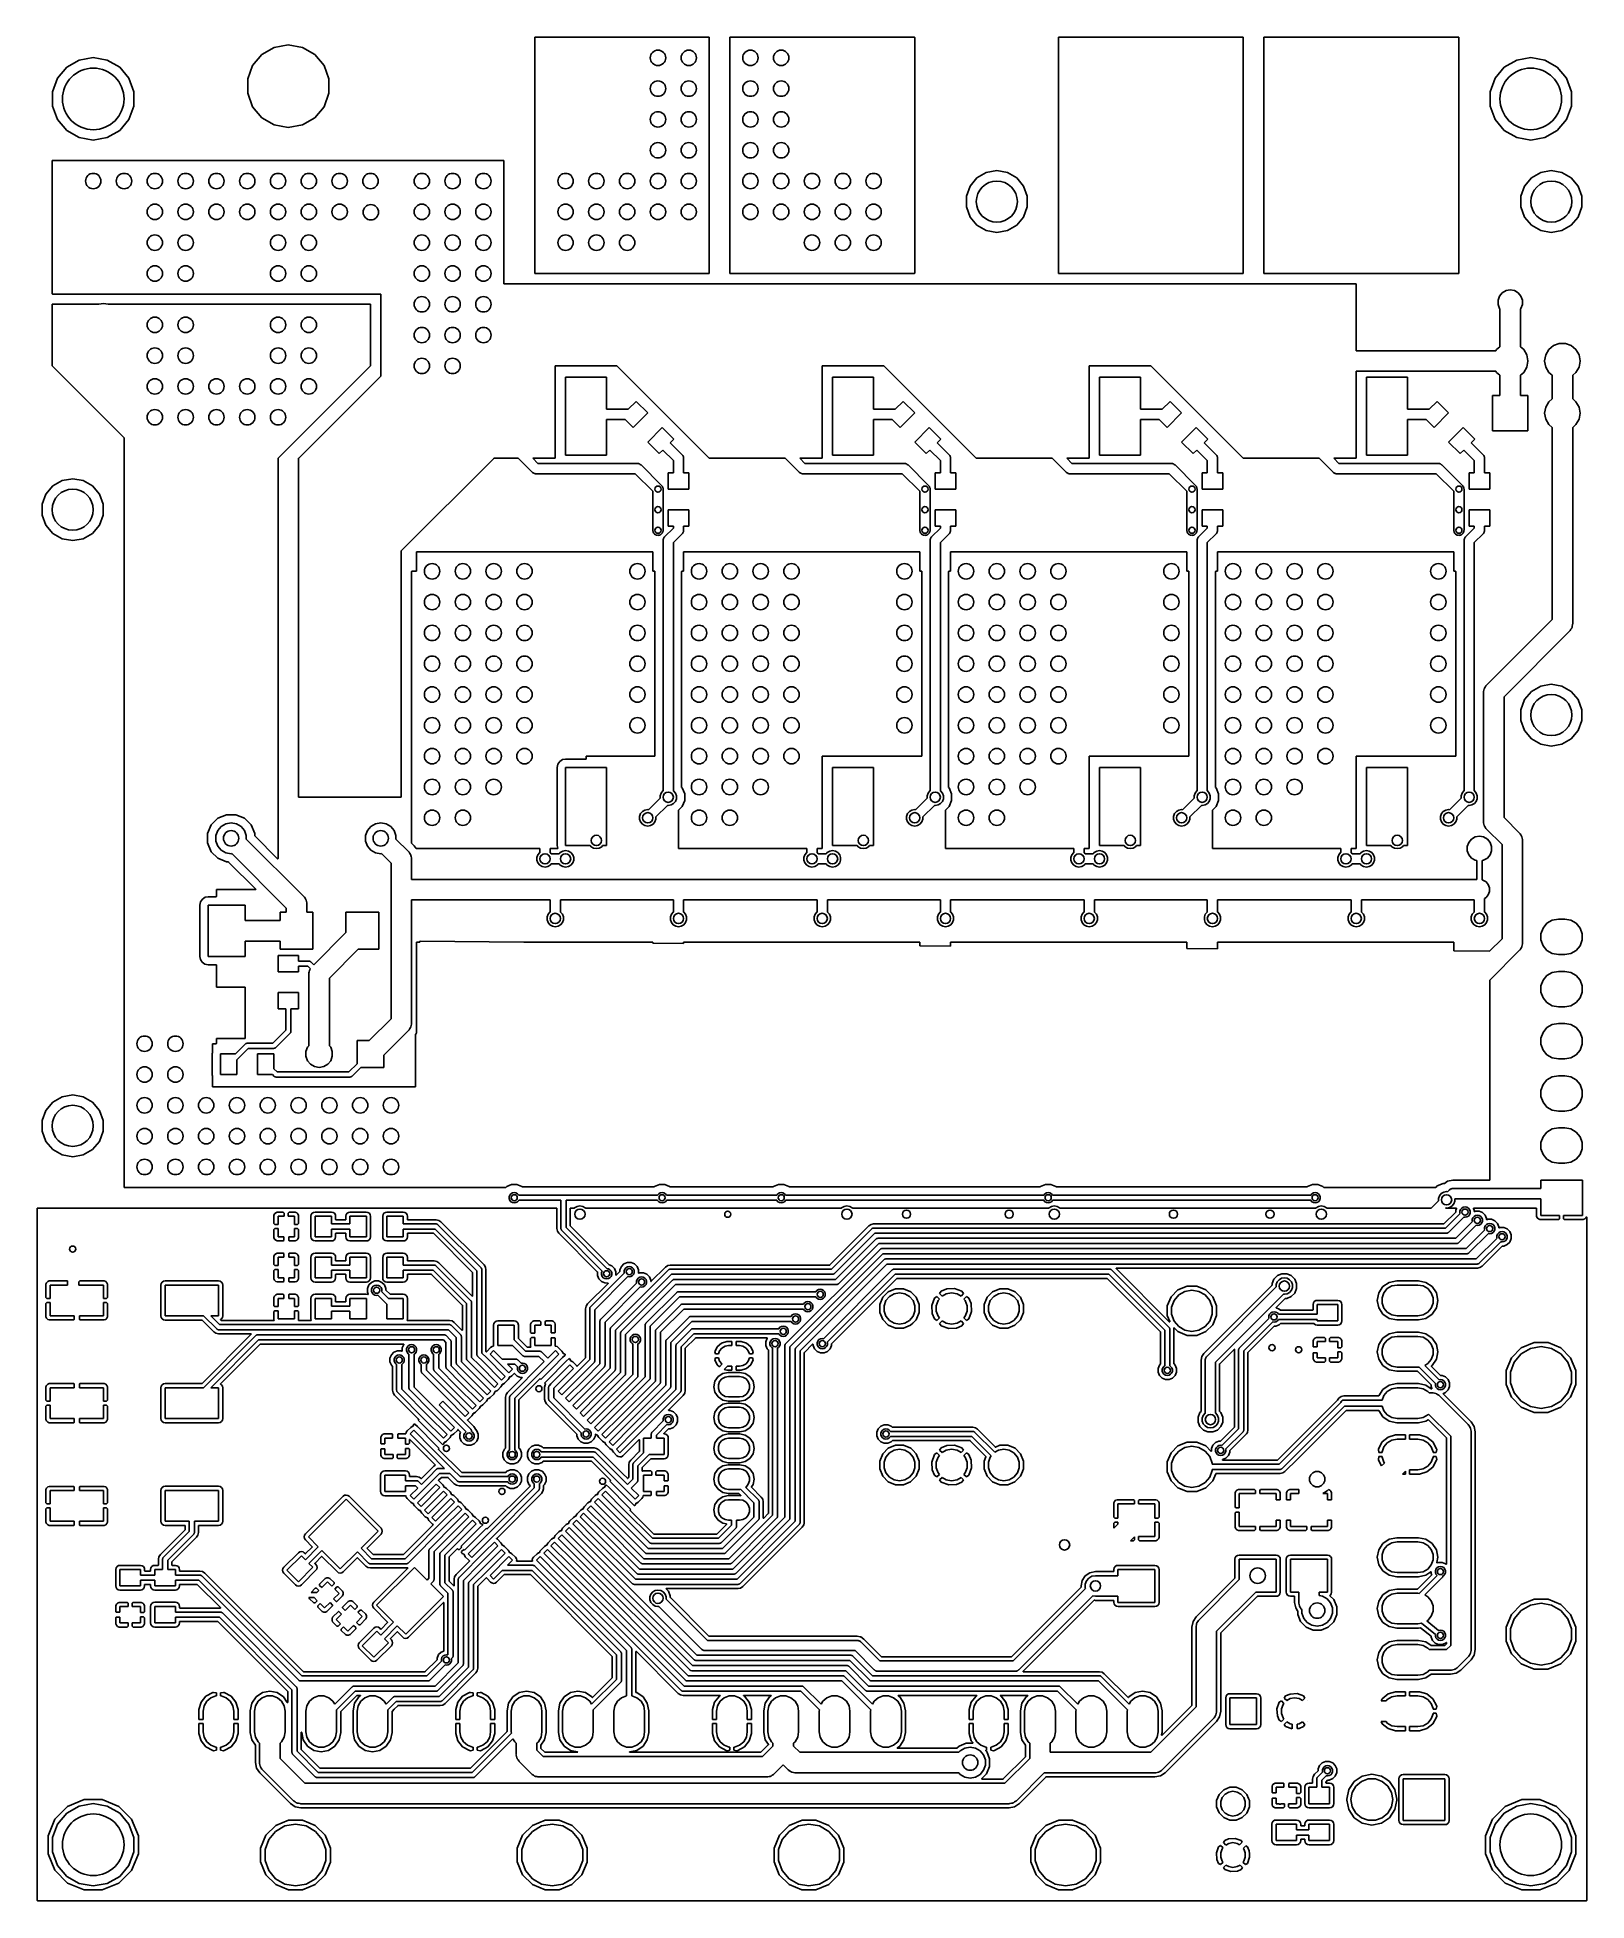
# Model space of a CAD drawing. Extents: x 0.3 to 75.7, y -92.7 to -2.
import ezdxf

# ---------------------------------------------------------------- set-up
doc = ezdxf.new("R2010")
doc.units = 0
doc.header["$MEASUREMENT"] = 0
doc.layers.add('BLACK', color=7, linetype='CONTINUOUS')

msp = doc.modelspace()

# ---------------------------------------------------------------- linework, layer by layer
at = {"layer": 'Black'}
for p, q in [((11.2095, -2.84206), (11.8133, -2.49344)), ((11.8133, -2.49344), (12.5, -2.37236)), ((12.5, -2.37236), (13.1867, -2.49344)), ((13.1867, -2.49344), (13.7905, -2.84206)), ((24.5, -2.013), (24.5002, -2.01188)), ((24.5, -13.487), (24.5, -2.013)), ((24.5002, -2.01074), (24.5006, -2.00967)), ((24.5002, -2.01188), (24.5002, -2.01074)), ((24.5006, -2.00967), (24.5008, -2.00855)), ((24.5008, -2.00855), (24.5014, -2.00757)), ((24.5014, -2.00757), (24.5017, -2.0065)), ((24.5017, -2.0065), (24.5025, -2.00563)), ((24.5025, -2.00563), (24.503, -2.00464)), ((24.503, -2.00464), (24.5039, -2.00391)), ((24.5039, -2.00391), (24.5046, -2.00304)), ((24.5046, -2.00304), (24.5056, -2.00247)), ((24.5056, -2.00247), (24.5065, -2.00174)), ((24.5065, -2.00174), (24.5076, -2.00135)), ((24.5076, -2.00135), (24.5086, -2.00078)), ((24.5086, -2.00078), (24.5097, -2.00059)), ((24.5097, -2.00059), (24.5107, -2.0002)), ((24.5107, -2.0002), (24.5119, -2.0002)), ((24.5119, -2.0002), (24.513, -2)), ((24.513, -2), (32.987, -2)), ((32.987, -2), (32.9881, -2.0002)), ((32.9881, -2.0002), (32.9893, -2.0002)), ((32.9893, -2.0002), (32.9903, -2.00059)), ((32.9903, -2.00059), (32.9914, -2.00078)), ((32.9914, -2.00078), (32.9924, -2.00135)), ((32.9924, -2.00135), (32.9935, -2.00174)), ((32.9935, -2.00174), (32.9944, -2.00247)), ((32.9944, -2.00247), (32.9954, -2.00304)), ((32.9954, -2.00304), (32.9961, -2.00391)), ((32.9961, -2.00391), (32.997, -2.00464)), ((32.997, -2.00464), (32.9975, -2.00563)), ((32.9975, -2.00563), (32.9983, -2.0065)), ((32.9983, -2.0065), (32.9986, -2.00757)), ((32.9986, -2.00757), (32.9992, -2.00855)), ((32.9992, -2.00855), (32.9994, -2.00967)), ((32.9994, -2.00967), (32.9998, -2.01074)), ((32.9998, -2.01074), (32.9998, -2.01188)), ((32.9998, -2.01188), (33, -2.013)), ((33, -2.013), (33, -13.487)), ((34, -2.013), (34.0002, -2.01188)), ((34, -13.487), (34, -2.013)), ((34.0002, -2.01074), (34.0006, -2.00967)), ((34.0002, -2.01188), (34.0002, -2.01074)), ((34.0006, -2.00967), (34.0008, -2.00855)), ((34.0008, -2.00855), (34.0014, -2.00757)), ((34.0014, -2.00757), (34.0017, -2.0065)), ((34.0017, -2.0065), (34.0025, -2.00563)), ((34.0025, -2.00563), (34.003, -2.00464)), ((34.003, -2.00464), (34.0039, -2.00391)), ((34.0039, -2.00391), (34.0046, -2.00304)), ((34.0046, -2.00304), (34.0056, -2.00247)), ((34.0056, -2.00247), (34.0065, -2.00174)), ((34.0065, -2.00174), (34.0076, -2.00135)), ((34.0076, -2.00135), (34.0086, -2.00078)), ((34.0086, -2.00078), (34.0097, -2.00059)), ((34.0097, -2.00059), (34.0107, -2.0002)), ((34.0107, -2.0002), (34.0119, -2.0002)), ((34.0119, -2.0002), (34.013, -2)), ((34.013, -2), (42.987, -2)), ((42.987, -2), (42.9881, -2.0002)), ((42.9881, -2.0002), (42.9893, -2.0002)), ((42.9893, -2.0002), (42.9903, -2.00059)), ((42.9903, -2.00059), (42.9914, -2.00078)), ((42.9914, -2.00078), (42.9924, -2.00135)), ((42.9924, -2.00135), (42.9935, -2.00174)), ((42.9935, -2.00174), (42.9944, -2.00247)), ((42.9944, -2.00247), (42.9954, -2.00304)), ((42.9954, -2.00304), (42.9961, -2.00391)), ((42.9961, -2.00391), (42.997, -2.00464)), ((42.997, -2.00464), (42.9975, -2.00563)), ((42.9975, -2.00563), (42.9983, -2.0065)), ((42.9983, -2.0065), (42.9986, -2.00757)), ((42.9986, -2.00757), (42.9992, -2.00855)), ((42.9992, -2.00855), (42.9994, -2.00967)), ((42.9994, -2.00967), (42.9998, -2.01074)), ((42.9998, -2.01074), (42.9998, -2.01188)), ((42.9998, -2.01188), (43, -2.013)), ((43, -2.013), (43, -13.487)), ((50, -2.013), (50.0002, -2.01188)), ((50, -13.487), (50, -2.013)), ((50.0002, -2.01074), (50.0006, -2.00967)), ((50.0002, -2.01188), (50.0002, -2.01074)), ((50.0006, -2.00967), (50.0008, -2.00855)), ((50.0008, -2.00855), (50.0014, -2.00757)), ((50.0014, -2.00757), (50.0017, -2.0065)), ((50.0017, -2.0065), (50.0025, -2.00563)), ((50.0025, -2.00563), (50.003, -2.00464)), ((50.003, -2.00464), (50.0039, -2.00391)), ((50.0039, -2.00391), (50.0046, -2.00304)), ((50.0046, -2.00304), (50.0056, -2.00247)), ((50.0056, -2.00247), (50.0065, -2.00174)), ((50.0065, -2.00174), (50.0076, -2.00135)), ((50.0076, -2.00135), (50.0086, -2.00078)), ((50.0086, -2.00078), (50.0097, -2.00059)), ((50.0097, -2.00059), (50.0107, -2.0002)), ((50.0107, -2.0002), (50.0119, -2.0002)), ((50.0119, -2.0002), (50.013, -2)), ((50.013, -2), (58.987, -2)), ((58.987, -2), (58.9881, -2.0002)), ((58.9881, -2.0002), (58.9893, -2.0002)), ((58.9893, -2.0002), (58.9903, -2.00059)), ((58.9903, -2.00059), (58.9914, -2.00078)), ((58.9914, -2.00078), (58.9924, -2.00135)), ((58.9924, -2.00135), (58.9935, -2.00174)), ((58.9935, -2.00174), (58.9944, -2.00247)), ((58.9944, -2.00247), (58.9954, -2.00304)), ((58.9954, -2.00304), (58.9961, -2.00391)), ((58.9961, -2.00391), (58.997, -2.00464)), ((58.997, -2.00464), (58.9975, -2.00563)), ((58.9975, -2.00563), (58.9983, -2.0065)), ((58.9983, -2.0065), (58.9986, -2.00757)), ((58.9986, -2.00757), (58.9992, -2.00855)), ((58.9992, -2.00855), (58.9994, -2.00967)), ((58.9994, -2.00967), (58.9998, -2.01074)), ((58.9998, -2.01074), (58.9998, -2.01188)), ((58.9998, -2.01188), (59, -2.013)), ((59, -2.013), (59, -13.487)), ((60, -2.013), (60.0002, -2.01188)), ((60, -13.487), (60, -2.013)), ((60.0002, -2.01074), (60.0006, -2.00967)), ((60.0002, -2.01188), (60.0002, -2.01074)), ((60.0006, -2.00967), (60.0008, -2.00855)), ((60.0008, -2.00855), (60.0014, -2.00757)), ((60.0014, -2.00757), (60.0017, -2.0065)), ((60.0017, -2.0065), (60.0025, -2.00563)), ((60.0025, -2.00563), (60.003, -2.00464)), ((60.003, -2.00464), (60.0039, -2.00391)), ((60.0039, -2.00391), (60.0046, -2.00304)), ((60.0046, -2.00304), (60.0056, -2.00247)), ((60.0056, -2.00247), (60.0065, -2.00174)), ((60.0065, -2.00174), (60.0076, -2.00135)), ((60.0076, -2.00135), (60.0086, -2.00078)), ((60.0086, -2.00078), (60.0097, -2.00059)), ((60.0097, -2.00059), (60.0107, -2.0002)), ((60.0107, -2.0002), (60.0119, -2.0002)), ((60.0119, -2.0002), (60.013, -2)), ((60.013, -2), (69.487, -2)), ((69.487, -2), (69.4881, -2.0002)), ((69.4881, -2.0002), (69.4893, -2.0002)), ((69.4893, -2.0002), (69.4903, -2.00059)), ((69.4903, -2.00059), (69.4914, -2.00078)), ((69.4914, -2.00078), (69.4924, -2.00135)), ((69.4924, -2.00135), (69.4935, -2.00174)), ((69.4935, -2.00174), (69.4944, -2.00247)), ((69.4944, -2.00247), (69.4954, -2.00304)), ((69.4954, -2.00304), (69.4961, -2.00391)), ((69.4961, -2.00391), (69.497, -2.00464)), ((69.497, -2.00464), (69.4975, -2.00563)), ((69.4975, -2.00563), (69.4983, -2.0065)), ((69.4983, -2.0065), (69.4986, -2.00757)), ((69.4986, -2.00757), (69.4992, -2.00855)), ((69.4992, -2.00855), (69.4994, -2.00967)), ((69.4994, -2.00967), (69.4998, -2.01074)), ((69.4998, -2.01074), (69.4998, -2.01188)), ((69.4998, -2.01188), (69.5, -2.013)), ((69.5, -2.013), (69.5, -13.487)), ((1.26133, -3.99618), (1.70951, -3.46206)), ((1.70951, -3.46206), (2.31335, -3.11344)), ((2.31335, -3.11344), (3, -2.99236)), ((3, -2.99236), (3.68665, -3.11344)), ((3.68665, -3.11344), (4.29049, -3.46206)), ((4.29049, -3.46206), (4.73867, -3.99618)), ((10.5229, -4.03138), (10.7613, -3.37618)), ((10.7613, -3.37618), (11.2095, -2.84206)), ((13.7905, -2.84206), (14.2387, -3.37618)), ((14.2387, -3.37618), (14.4771, -4.03138)), ((71.2613, -3.99618), (71.7095, -3.46206)), ((71.7095, -3.46206), (72.3133, -3.11344)), ((72.3133, -3.11344), (73, -2.99236)), ((73, -2.99236), (73.6867, -3.11344)), ((73.6867, -3.11344), (74.2905, -3.46206)), ((74.2905, -3.46206), (74.7387, -3.99618)), ((1.02286, -4.65138), (1.26133, -3.99618)), ((4.73867, -3.99618), (4.97714, -4.65138)), ((10.5229, -4.72862), (10.5229, -4.03138)), ((14.4771, -4.03138), (14.4771, -4.72862)), ((71.0229, -4.65138), (71.2613, -3.99618)), ((74.7387, -3.99618), (74.9771, -4.65138)), ((1.02286, -5.34862), (1.02286, -4.65138)), ((1.26133, -6.00382), (1.02286, -5.34862)), ((4.97714, -5.34862), (4.73867, -6.00382)), ((4.97714, -4.65138), (4.97714, -5.34862)), ((10.7613, -5.38382), (10.5229, -4.72862)), ((11.2095, -5.91794), (10.7613, -5.38382)), ((14.2387, -5.38382), (13.7905, -5.91794)), ((14.4771, -4.72862), (14.2387, -5.38382)), ((71.0229, -5.34862), (71.0229, -4.65138)), ((71.2613, -6.00382), (71.0229, -5.34862)), ((74.9771, -5.34862), (74.7387, -6.00382)), ((74.9771, -4.65138), (74.9771, -5.34862)), ((1.70951, -6.53794), (1.26133, -6.00382)), ((4.73867, -6.00382), (4.29049, -6.53794)), ((11.8133, -6.26656), (11.2095, -5.91794)), ((12.5, -6.38764), (11.8133, -6.26656)), ((13.1867, -6.26656), (12.5, -6.38764)), ((13.7905, -5.91794), (13.1867, -6.26656)), ((71.7095, -6.53794), (71.2613, -6.00382)), ((74.7387, -6.00382), (74.2905, -6.53794)), ((2.31335, -6.88656), (1.70951, -6.53794)), ((3, -7.00764), (2.31335, -6.88656)), ((3.68665, -6.88656), (3, -7.00764)), ((4.29049, -6.53794), (3.68665, -6.88656)), ((72.3133, -6.88656), (71.7095, -6.53794)), ((73, -7.00764), (72.3133, -6.88656)), ((73.6867, -6.88656), (73, -7.00764)), ((74.2905, -6.53794), (73.6867, -6.88656)), ((1, -8.013), (1.0002, -8.01188)), ((1, -14.487), (1, -8.013)), ((1.0002, -8.01074), (1.00059, -8.00967)), ((1.0002, -8.01188), (1.0002, -8.01074)), ((1.00059, -8.00967), (1.00078, -8.00855)), ((1.00078, -8.00855), (1.00135, -8.00757)), ((1.00135, -8.00757), (1.00174, -8.0065)), ((1.00174, -8.0065), (1.00247, -8.00563)), ((1.00247, -8.00563), (1.00304, -8.00464)), ((1.00304, -8.00464), (1.00391, -8.00391)), ((1.00391, -8.00391), (1.00464, -8.00304)), ((1.00464, -8.00304), (1.00563, -8.00247)), ((1.00563, -8.00247), (1.0065, -8.00174)), ((1.0065, -8.00174), (1.00757, -8.00135)), ((1.00757, -8.00135), (1.00855, -8.00078)), ((1.00855, -8.00078), (1.00967, -8.00059)), ((1.00967, -8.00059), (1.01074, -8.0002)), ((1.01074, -8.0002), (1.01188, -8.0002)), ((1.01188, -8.0002), (1.013, -8)), ((1.013, -8), (22.987, -8)), ((22.987, -8), (22.9881, -8.0002)), ((22.9881, -8.0002), (22.9893, -8.0002)), ((22.9893, -8.0002), (22.9903, -8.00059)), ((22.9903, -8.00059), (22.9914, -8.00078)), ((22.9914, -8.00078), (22.9924, -8.00135)), ((22.9924, -8.00135), (22.9935, -8.00174)), ((22.9935, -8.00174), (22.9944, -8.00247)), ((22.9944, -8.00247), (22.9954, -8.00304)), ((22.9954, -8.00304), (22.9961, -8.00391)), ((22.9961, -8.00391), (22.997, -8.00464)), ((22.997, -8.00464), (22.9975, -8.00563)), ((22.9975, -8.00563), (22.9983, -8.0065)), ((22.9983, -8.0065), (22.9986, -8.00757)), ((22.9986, -8.00757), (22.9992, -8.00855)), ((22.9992, -8.00855), (22.9994, -8.00967)), ((22.9994, -8.00967), (22.9998, -8.01074)), ((22.9998, -8.01074), (22.9998, -8.01188)), ((22.9998, -8.01188), (23, -8.013)), ((23, -8.013), (23, -13.9987)), ((45.696, -9.24714), (46.0321, -8.84654)), ((46.0321, -8.84654), (46.485, -8.58508)), ((46.485, -8.58508), (47, -8.49427)), ((47, -8.49427), (47.515, -8.58508)), ((47.515, -8.58508), (47.9679, -8.84654)), ((47.9679, -8.84654), (48.304, -9.24714)), ((72.696, -9.24714), (73.0321, -8.84654)), ((73.0321, -8.84654), (73.485, -8.58508)), ((73.485, -8.58508), (74, -8.49427)), ((74, -8.49427), (74.515, -8.58508)), ((74.515, -8.58508), (74.9679, -8.84654)), ((74.9679, -8.84654), (75.304, -9.24714)), ((45.5171, -9.73853), (45.696, -9.24714)), ((45.5171, -10.2615), (45.5171, -9.73853)), ((48.304, -9.24714), (48.4829, -9.73853)), ((48.4829, -9.73853), (48.4829, -10.2615)), ((72.5171, -9.73853), (72.696, -9.24714)), ((72.5171, -10.2615), (72.5171, -9.73853)), ((75.304, -9.24714), (75.4829, -9.73853)), ((75.4829, -9.73853), (75.4829, -10.2615)), ((45.696, -10.7529), (45.5171, -10.2615)), ((46.0321, -11.1535), (45.696, -10.7529)), ((48.304, -10.7529), (47.9679, -11.1535)), ((48.4829, -10.2615), (48.304, -10.7529)), ((72.696, -10.7529), (72.5171, -10.2615)), ((73.0321, -11.1535), (72.696, -10.7529)), ((75.304, -10.7529), (74.9679, -11.1535)), ((75.4829, -10.2615), (75.304, -10.7529)), ((46.485, -11.4149), (46.0321, -11.1535)), ((47, -11.5057), (46.485, -11.4149)), ((47.515, -11.4149), (47, -11.5057)), ((47.9679, -11.1535), (47.515, -11.4149)), ((73.485, -11.4149), (73.0321, -11.1535)), ((74, -11.5057), (73.485, -11.4149)), ((74.515, -11.4149), (74, -11.5057)), ((74.9679, -11.1535), (74.515, -11.4149)), ((24.5002, -13.4881), (24.5, -13.487)), ((24.5002, -13.4893), (24.5002, -13.4881)), ((24.5006, -13.4903), (24.5002, -13.4893)), ((24.5008, -13.4914), (24.5006, -13.4903)), ((24.5014, -13.4924), (24.5008, -13.4914)), ((24.5017, -13.4935), (24.5014, -13.4924)), ((24.5025, -13.4944), (24.5017, -13.4935)), ((24.503, -13.4954), (24.5025, -13.4944)), ((24.5039, -13.4961), (24.503, -13.4954)), ((24.5046, -13.497), (24.5039, -13.4961)), ((24.5056, -13.4975), (24.5046, -13.497)), ((24.5065, -13.4983), (24.5056, -13.4975)), ((24.5076, -13.4986), (24.5065, -13.4983)), ((24.5086, -13.4992), (24.5076, -13.4986)), ((24.5097, -13.4994), (24.5086, -13.4992)), ((24.5107, -13.4998), (24.5097, -13.4994)), ((24.5119, -13.4998), (24.5107, -13.4998)), ((24.513, -13.5), (24.5119, -13.4998)), ((30.8929, -13.5), (24.513, -13.5)), ((30.92, -13.5048), (30.8929, -13.5)), ((30.9471, -13.5), (30.92, -13.5048)), ((32.987, -13.5), (30.9471, -13.5)), ((32.9881, -13.4998), (32.987, -13.5)), ((32.9893, -13.4998), (32.9881, -13.4998)), ((32.9903, -13.4994), (32.9893, -13.4998)), ((32.9914, -13.4992), (32.9903, -13.4994)), ((32.9924, -13.4986), (32.9914, -13.4992)), ((32.9935, -13.4983), (32.9924, -13.4986)), ((32.9944, -13.4975), (32.9935, -13.4983)), ((32.9954, -13.497), (32.9944, -13.4975)), ((32.9961, -13.4961), (32.9954, -13.497)), ((32.997, -13.4954), (32.9961, -13.4961)), ((32.9975, -13.4944), (32.997, -13.4954)), ((32.9983, -13.4935), (32.9975, -13.4944)), ((32.9986, -13.4924), (32.9983, -13.4935)), ((32.9992, -13.4914), (32.9986, -13.4924)), ((32.9994, -13.4903), (32.9992, -13.4914)), ((32.9998, -13.4893), (32.9994, -13.4903)), ((33, -13.487), (32.9998, -13.4881)), ((32.9998, -13.4881), (32.9998, -13.4893)), ((34.0002, -13.4881), (34, -13.487)), ((34.0002, -13.4893), (34.0002, -13.4881)), ((34.0006, -13.4903), (34.0002, -13.4893)), ((34.0008, -13.4914), (34.0006, -13.4903)), ((34.0014, -13.4924), (34.0008, -13.4914)), ((34.0017, -13.4935), (34.0014, -13.4924)), ((34.0025, -13.4944), (34.0017, -13.4935)), ((34.003, -13.4954), (34.0025, -13.4944)), ((34.0039, -13.4961), (34.003, -13.4954)), ((34.0046, -13.497), (34.0039, -13.4961)), ((34.0056, -13.4975), (34.0046, -13.497)), ((34.0065, -13.4983), (34.0056, -13.4975)), ((34.0076, -13.4986), (34.0065, -13.4983)), ((34.0086, -13.4992), (34.0076, -13.4986)), ((34.0097, -13.4994), (34.0086, -13.4992)), ((34.0107, -13.4998), (34.0097, -13.4994)), ((34.0119, -13.4998), (34.0107, -13.4998)), ((34.013, -13.5), (34.0119, -13.4998)), ((35.9729, -13.5), (34.013, -13.5)), ((36, -13.5048), (35.9729, -13.5)), ((36.0271, -13.5), (36, -13.5048)), ((42.987, -13.5), (36.0271, -13.5)), ((42.9881, -13.4998), (42.987, -13.5)), ((42.9893, -13.4998), (42.9881, -13.4998)), ((42.9903, -13.4994), (42.9893, -13.4998)), ((42.9914, -13.4992), (42.9903, -13.4994)), ((42.9924, -13.4986), (42.9914, -13.4992)), ((42.9935, -13.4983), (42.9924, -13.4986)), ((42.9944, -13.4975), (42.9935, -13.4983)), ((42.9954, -13.497), (42.9944, -13.4975)), ((42.9961, -13.4961), (42.9954, -13.497)), ((42.997, -13.4954), (42.9961, -13.4961)), ((42.9975, -13.4944), (42.997, -13.4954)), ((42.9983, -13.4935), (42.9975, -13.4944)), ((42.9986, -13.4924), (42.9983, -13.4935)), ((42.9992, -13.4914), (42.9986, -13.4924)), ((42.9994, -13.4903), (42.9992, -13.4914)), ((42.9998, -13.4893), (42.9994, -13.4903)), ((43, -13.487), (42.9998, -13.4881)), ((42.9998, -13.4881), (42.9998, -13.4893)), ((50.0002, -13.4881), (50, -13.487)), ((50.0002, -13.4893), (50.0002, -13.4881)), ((50.0006, -13.4903), (50.0002, -13.4893)), ((50.0008, -13.4914), (50.0006, -13.4903)), ((50.0014, -13.4924), (50.0008, -13.4914)), ((50.0017, -13.4935), (50.0014, -13.4924)), ((50.0025, -13.4944), (50.0017, -13.4935)), ((50.003, -13.4954), (50.0025, -13.4944)), ((50.0039, -13.4961), (50.003, -13.4954)), ((50.0046, -13.497), (50.0039, -13.4961)), ((50.0056, -13.4975), (50.0046, -13.497)), ((50.0065, -13.4983), (50.0056, -13.4975)), ((50.0076, -13.4986), (50.0065, -13.4983)), ((50.0086, -13.4992), (50.0076, -13.4986)), ((50.0097, -13.4994), (50.0086, -13.4992)), ((50.0107, -13.4998), (50.0097, -13.4994)), ((50.0119, -13.4998), (50.0107, -13.4998)), ((50.013, -13.5), (50.0119, -13.4998)), ((56.8929, -13.5), (50.013, -13.5)), ((56.92, -13.5048), (56.8929, -13.5)), ((56.9471, -13.5), (56.92, -13.5048)), ((58.987, -13.5), (56.9471, -13.5)), ((58.9881, -13.4998), (58.987, -13.5)), ((58.9893, -13.4998), (58.9881, -13.4998)), ((58.9903, -13.4994), (58.9893, -13.4998)), ((58.9914, -13.4992), (58.9903, -13.4994)), ((58.9924, -13.4986), (58.9914, -13.4992)), ((58.9935, -13.4983), (58.9924, -13.4986)), ((58.9944, -13.4975), (58.9935, -13.4983)), ((58.9954, -13.497), (58.9944, -13.4975)), ((58.9961, -13.4961), (58.9954, -13.497)), ((58.997, -13.4954), (58.9961, -13.4961)), ((58.9975, -13.4944), (58.997, -13.4954)), ((58.9983, -13.4935), (58.9975, -13.4944)), ((58.9986, -13.4924), (58.9983, -13.4935)), ((58.9992, -13.4914), (58.9986, -13.4924)), ((58.9994, -13.4903), (58.9992, -13.4914)), ((58.9998, -13.4893), (58.9994, -13.4903)), ((59, -13.487), (58.9998, -13.4881)), ((58.9998, -13.4881), (58.9998, -13.4893)), ((60.0002, -13.4881), (60, -13.487)), ((60.0002, -13.4893), (60.0002, -13.4881)), ((60.0006, -13.4903), (60.0002, -13.4893)), ((60.0008, -13.4914), (60.0006, -13.4903)), ((60.0014, -13.4924), (60.0008, -13.4914)), ((60.0017, -13.4935), (60.0014, -13.4924)), ((60.0025, -13.4944), (60.0017, -13.4935)), ((60.003, -13.4954), (60.0025, -13.4944)), ((60.0039, -13.4961), (60.003, -13.4954)), ((60.0046, -13.497), (60.0039, -13.4961)), ((60.0056, -13.4975), (60.0046, -13.497)), ((60.0065, -13.4983), (60.0056, -13.4975)), ((60.0076, -13.4986), (60.0065, -13.4983)), ((60.0086, -13.4992), (60.0076, -13.4986)), ((60.0097, -13.4994), (60.0086, -13.4992)), ((60.0107, -13.4998), (60.0097, -13.4994)), ((60.0119, -13.4998), (60.0107, -13.4998)), ((60.013, -13.5), (60.0119, -13.4998)), ((61.9729, -13.5), (60.013, -13.5)), ((62, -13.5048), (61.9729, -13.5)), ((62.0271, -13.5), (62, -13.5048)), ((69.487, -13.5), (62.0271, -13.5)), ((69.4881, -13.4998), (69.487, -13.5)), ((69.4893, -13.4998), (69.4881, -13.4998)), ((69.4903, -13.4994), (69.4893, -13.4998)), ((69.4914, -13.4992), (69.4903, -13.4994)), ((69.4924, -13.4986), (69.4914, -13.4992)), ((69.4935, -13.4983), (69.4924, -13.4986)), ((69.4944, -13.4975), (69.4935, -13.4983)), ((69.4954, -13.497), (69.4944, -13.4975)), ((69.4961, -13.4961), (69.4954, -13.497)), ((69.497, -13.4954), (69.4961, -13.4961)), ((69.4975, -13.4944), (69.497, -13.4954)), ((69.4983, -13.4935), (69.4975, -13.4944)), ((69.4986, -13.4924), (69.4983, -13.4935)), ((69.4992, -13.4914), (69.4986, -13.4924)), ((69.4994, -13.4903), (69.4992, -13.4914)), ((69.4998, -13.4893), (69.4994, -13.4903)), ((69.5, -13.487), (69.4998, -13.4881)), ((69.4998, -13.4881), (69.4998, -13.4893)), ((1.0002, -14.4881), (1, -14.487)), ((1.0002, -14.4893), (1.0002, -14.4881)), ((1.00059, -14.4903), (1.0002, -14.4893)), ((1.00078, -14.4914), (1.00059, -14.4903)), ((1.00135, -14.4924), (1.00078, -14.4914)), ((1.00174, -14.4935), (1.00135, -14.4924)), ((1.00247, -14.4944), (1.00174, -14.4935)), ((1.00304, -14.4954), (1.00247, -14.4944)), ((1.00391, -14.4961), (1.00304, -14.4954)), ((1.00464, -14.497), (1.00391, -14.4961)), ((1.00563, -14.4975), (1.00464, -14.497)), ((1.0065, -14.4983), (1.00563, -14.4975)), ((1.00757, -14.4986), (1.0065, -14.4983)), ((1.00855, -14.4992), (1.00757, -14.4986)), ((1.00967, -14.4994), (1.00855, -14.4992)), ((1.01074, -14.4998), (1.00967, -14.4994)), ((1.01188, -14.4998), (1.01074, -14.4998)), ((1.013, -14.5), (1.01188, -14.4998)), ((16.9988, -14.5), (1.013, -14.5)), ((16.9998, -14.5002), (16.9988, -14.5)), ((17, -14.5013), (16.9998, -14.5002)), ((17, -18.4987), (17, -14.5013)), ((23, -13.9987), (23.0002, -13.9998)), ((23.0002, -13.9998), (23.0012, -14)), ((23.0012, -14), (64.487, -14)), ((64.487, -14), (64.4881, -14.0002)), ((64.4881, -14.0002), (64.4893, -14.0002)), ((64.4893, -14.0002), (64.4903, -14.0006)), ((64.4903, -14.0006), (64.4914, -14.0008)), ((64.4914, -14.0008), (64.4924, -14.0014)), ((64.4924, -14.0014), (64.4935, -14.0017)), ((64.4935, -14.0017), (64.4944, -14.0025)), ((64.4944, -14.0025), (64.4954, -14.003)), ((64.4954, -14.003), (64.4961, -14.0039)), ((64.4961, -14.0039), (64.497, -14.0046)), ((64.497, -14.0046), (64.4975, -14.0056)), ((64.4975, -14.0056), (64.4983, -14.0065)), ((64.4983, -14.0065), (64.4986, -14.0076)), ((64.4986, -14.0076), (64.4992, -14.0086)), ((64.4992, -14.0086), (64.4994, -14.0097)), ((64.4994, -14.0097), (64.4998, -14.0107)), ((64.4998, -14.0107), (64.4998, -14.0119)), ((64.4998, -14.0119), (64.5, -14.013)), ((64.5, -14.013), (64.5, -17.26)), ((71.4784, -14.5989), (71.6129, -14.4386)), ((71.6129, -14.4386), (71.794, -14.334)), ((71.794, -14.334), (72, -14.2977)), ((72, -14.2977), (72.206, -14.334)), ((72.206, -14.334), (72.3871, -14.4386)), ((72.3871, -14.4386), (72.5216, -14.5989)), ((1, -15.013), (1.0002, -15.0119)), ((1, -17.9946), (1, -15.013)), ((1.0002, -15.0107), (1.00059, -15.0097)), ((1.0002, -15.0119), (1.0002, -15.0107)), ((1.00059, -15.0097), (1.00078, -15.0086)), ((1.00078, -15.0086), (1.00135, -15.0076)), ((1.00135, -15.0076), (1.00174, -15.0065)), ((1.00174, -15.0065), (1.00247, -15.0056)), ((1.00247, -15.0056), (1.00304, -15.0046)), ((1.00304, -15.0046), (1.00391, -15.0039)), ((1.00391, -15.0039), (1.00464, -15.003)), ((1.00464, -15.003), (1.00563, -15.0025)), ((1.00563, -15.0025), (1.0065, -15.0017)), ((1.0065, -15.0017), (1.00757, -15.0014)), ((1.00757, -15.0014), (1.00855, -15.0008)), ((1.00855, -15.0008), (1.00967, -15.0006)), ((1.00967, -15.0006), (1.01074, -15.0002)), ((1.01074, -15.0002), (1.01188, -15.0002)), ((1.01188, -15.0002), (1.013, -15)), ((1.013, -15), (3.2745, -15)), ((3.2745, -15), (3.5, -14.9602)), ((3.5, -14.9602), (3.7255, -15)), ((3.7255, -15), (16.487, -15)), ((16.487, -15), (16.4881, -15.0002)), ((16.4881, -15.0002), (16.4893, -15.0002)), ((16.4893, -15.0002), (16.4903, -15.0006)), ((16.4903, -15.0006), (16.4914, -15.0008)), ((16.4914, -15.0008), (16.4924, -15.0014)), ((16.4924, -15.0014), (16.4935, -15.0017)), ((16.4935, -15.0017), (16.4944, -15.0025)), ((16.4944, -15.0025), (16.4954, -15.003)), ((16.4954, -15.003), (16.4961, -15.0039)), ((16.4961, -15.0039), (16.497, -15.0046)), ((16.497, -15.0046), (16.4975, -15.0056)), ((16.4975, -15.0056), (16.4983, -15.0065)), ((16.4983, -15.0065), (16.4986, -15.0076)), ((16.4986, -15.0076), (16.4992, -15.0086)), ((16.4992, -15.0086), (16.4994, -15.0097)), ((16.4994, -15.0097), (16.4998, -15.0107)), ((16.4998, -15.0107), (16.4998, -15.0119)), ((16.4998, -15.0119), (16.5, -15.013)), ((16.5, -15.013), (16.5, -17.9946)), ((71.4069, -14.7954), (71.4784, -14.5989)), ((71.4069, -15.0046), (71.4069, -14.7954)), ((71.4784, -15.2011), (71.4069, -15.0046)), ((71.5, -15.2269), (71.4784, -15.2011)), ((71.5, -17.066), (71.5, -15.2269)), ((72.5216, -15.2011), (72.5, -15.2269)), ((72.5, -15.2269), (72.5, -17.066)), ((72.5216, -14.5989), (72.5931, -14.7954)), ((72.5931, -15.0046), (72.5216, -15.2011)), ((72.5931, -14.7954), (72.5931, -15.0046)), ((71.3047, -17.26), (71.3384, -17.2016)), ((71.3384, -17.2016), (71.5, -17.066)), ((72.5, -17.066), (72.6616, -17.2016)), ((72.6616, -17.2016), (72.8115, -17.4613)), ((73.7285, -17.4613), (73.8784, -17.2016)), ((73.8784, -17.2016), (74.1082, -17.0088)), ((74.1082, -17.0088), (74.39, -16.9062)), ((74.39, -16.9062), (74.69, -16.9062)), ((74.69, -16.9062), (74.9718, -17.0088)), ((74.9718, -17.0088), (75.2016, -17.2016)), ((75.2016, -17.2016), (75.3515, -17.4613)), ((1.0001, -17.9952), (1, -17.9946)), ((1.00005, -17.9957), (1.0001, -17.9952)), ((1.00049, -17.9974), (1.00005, -17.9957)), ((1.00078, -17.9991), (1.00049, -17.9974)), ((1.00107, -17.9996), (1.00078, -17.9991)), ((1.00122, -18.0001), (1.00107, -17.9996)), ((1.00219, -18.0015), (1.00122, -18.0001)), ((1.00304, -18.003), (1.00219, -18.0015)), ((1.00348, -18.0033), (1.00304, -18.003)), ((1.00381, -18.0038), (1.00348, -18.0033)), ((4.49911, -21.4991), (1.00381, -18.0038)), ((16.4962, -18.0038), (12.0009, -22.4991)), ((16.4965, -18.0033), (16.4962, -18.0038)), ((16.497, -18.003), (16.4965, -18.0033)), ((16.4978, -18.0015), (16.497, -18.003)), ((16.4988, -18.0001), (16.4978, -18.0015)), ((16.4989, -17.9996), (16.4988, -18.0001)), ((16.4992, -17.9991), (16.4989, -17.9996)), ((16.4995, -17.9974), (16.4992, -17.9991)), ((16.5, -17.9957), (16.4995, -17.9974)), ((16.5, -17.9946), (16.4999, -17.9952)), ((16.4999, -17.9952), (16.5, -17.9957)), ((25.5002, -18.0002), (25.5, -18.0012)), ((25.5, -18.0012), (25.5, -22.487)), ((25.5013, -18), (25.5002, -18.0002)), ((28.4987, -18), (25.5013, -18)), ((28.4999, -18.0002), (28.4987, -18)), ((28.5009, -18.0009), (28.4999, -18.0002)), ((32.9962, -22.4962), (28.5009, -18.0009)), ((38.5002, -18.0002), (38.5, -18.0012)), ((38.5, -18.0012), (38.5, -22.487)), ((38.5013, -18), (38.5002, -18.0002)), ((41.4987, -18), (38.5013, -18)), ((41.4999, -18.0002), (41.4987, -18)), ((41.5009, -18.0009), (41.4999, -18.0002)), ((45.9962, -22.4962), (41.5009, -18.0009)), ((51.5002, -18.0002), (51.5, -18.0012)), ((51.5, -18.0012), (51.5, -22.487)), ((51.5013, -18), (51.5002, -18.0002)), ((54.4987, -18), (51.5013, -18)), ((54.4999, -18.0002), (54.4987, -18)), ((54.5009, -18.0009), (54.4999, -18.0002)), ((58.9962, -22.4962), (54.5009, -18.0009)), ((64.5, -17.26), (71.3047, -17.26)), ((72.8115, -18.0587), (72.6616, -18.3184)), ((72.8115, -17.4613), (72.8636, -17.7567)), ((72.8636, -17.7633), (72.8115, -18.0587)), ((72.8636, -17.7567), (72.8636, -17.7633)), ((73.6764, -17.7567), (73.7285, -17.4613)), ((73.6764, -17.7633), (73.6764, -17.7567)), ((73.7285, -18.0587), (73.6764, -17.7633)), ((73.8784, -18.3184), (73.7285, -18.0587)), ((75.3515, -18.0587), (75.2016, -18.3184)), ((75.3515, -17.4613), (75.4036, -17.7567)), ((75.4036, -17.7633), (75.3515, -18.0587)), ((75.4036, -17.7567), (75.4036, -17.7633)), ((13.0038, -22.4962), (16.9991, -18.5009)), ((16.9991, -18.5009), (16.9998, -18.4999)), ((16.9998, -18.4999), (17, -18.4987)), ((25.9999, -22.35), (25.9999, -18.5502)), ((25.9999, -18.5502), (27.9988, -18.5502)), ((27.9988, -18.5502), (27.9988, -20.1136)), ((38.9999, -22.35), (38.9999, -18.5502)), ((38.9999, -18.5502), (40.9988, -18.5502)), ((40.9988, -18.5502), (40.9988, -20.1136)), ((51.9999, -22.35), (51.9999, -18.5502)), ((51.9999, -18.5502), (53.9988, -18.5502)), ((53.9988, -18.5502), (53.9988, -20.1136)), ((71.3047, -18.26), (64.5, -18.26)), ((64.5, -18.26), (64.5, -22.487)), ((64.9999, -22.35), (64.9999, -18.5502)), ((64.9999, -18.5502), (66.9988, -18.5502)), ((66.9988, -18.5502), (66.9988, -20.1136)), ((71.3384, -18.3184), (71.3047, -18.26)), ((71.5, -18.454), (71.3384, -18.3184)), ((71.5, -19.4364), (71.5, -18.454)), ((72.6616, -18.3184), (72.5, -18.454)), ((72.5, -18.454), (72.5, -19.4364)), ((74.04, -18.454), (73.8784, -18.3184)), ((74.04, -19.606), (74.04, -18.454)), ((75.2016, -18.3184), (75.04, -18.454)), ((75.04, -18.454), (75.04, -19.606)), ((29.0479, -20.1136), (29.4343, -19.7272)), ((29.4343, -19.7272), (30, -20.2929)), ((42.0479, -20.1136), (42.4343, -19.7272)), ((42.4343, -19.7272), (43, -20.2929)), ((55.0479, -20.1136), (55.4343, -19.7272)), ((55.4343, -19.7272), (56, -20.2929)), ((68.0479, -20.1136), (68.4343, -19.7272)), ((68.4343, -19.7272), (69, -20.2929)), ((71.1364, -21.1636), (71.1364, -19.4364)), ((71.1364, -19.4364), (71.5, -19.4364)), ((72.5, -19.4364), (72.8636, -19.4364)), ((72.8636, -19.4364), (72.8636, -21.1636)), ((73.7285, -20.0013), (73.8784, -19.7416)), ((73.8784, -19.7416), (74.04, -19.606)), ((75.04, -19.606), (75.2016, -19.7416)), ((75.2016, -19.7416), (75.3515, -20.0013)), ((27.9988, -20.1136), (29.0479, -20.1136)), ((28.9065, -20.6136), (27.9988, -20.6136)), ((27.9988, -20.6136), (27.9988, -22.35)), ((29.2929, -21), (28.9065, -20.6136)), ((30, -20.2929), (29.2929, -21)), ((40.9988, -20.1136), (42.0479, -20.1136)), ((41.9065, -20.6136), (40.9988, -20.6136)), ((40.9988, -20.6136), (40.9988, -22.35)), ((42.2929, -21), (41.9065, -20.6136)), ((43, -20.2929), (42.2929, -21)), ((53.9988, -20.1136), (55.0479, -20.1136)), ((54.9065, -20.6136), (53.9988, -20.6136)), ((53.9988, -20.6136), (53.9988, -22.35)), ((55.2929, -21), (54.9065, -20.6136)), ((56, -20.2929), (55.2929, -21)), ((66.9988, -20.1136), (68.0479, -20.1136)), ((67.9065, -20.6136), (66.9988, -20.6136)), ((66.9988, -20.6136), (66.9988, -22.35)), ((68.2929, -21), (67.9065, -20.6136)), ((69, -20.2929), (68.2929, -21)), ((73.6764, -20.2967), (73.7285, -20.0013)), ((73.6764, -20.3033), (73.6764, -20.2967)), ((73.7285, -20.5987), (73.6764, -20.3033)), ((73.8784, -20.8584), (73.7285, -20.5987)), ((74.04, -20.994), (73.8784, -20.8584)), ((75.2016, -20.8584), (75.04, -20.994)), ((75.3515, -20.5987), (75.2016, -20.8584)), ((75.3515, -20.0013), (75.4036, -20.2967)), ((75.4036, -20.3033), (75.3515, -20.5987)), ((75.4036, -20.2967), (75.4036, -20.3033)), ((4.49975, -21.5001), (4.49911, -21.4991)), ((4.5, -21.5013), (4.49975, -21.5001)), ((4.5, -57.987), (4.5, -21.5013)), ((30, -21.7071), (30.7071, -21)), ((30.5657, -22.2728), (30, -21.7071)), ((30.7071, -21), (31.2728, -21.5657)), ((31.2728, -21.5657), (31.096, -21.7425)), ((31.096, -21.7425), (31.6768, -22.3232)), ((43, -21.7071), (43.7071, -21)), ((43.5657, -22.2728), (43, -21.7071)), ((43.7071, -21), (44.2728, -21.5657)), ((44.2728, -21.5657), (44.096, -21.7425)), ((44.096, -21.7425), (44.6768, -22.3232)), ((56, -21.7071), (56.7071, -21)), ((56.5657, -22.2728), (56, -21.7071)), ((56.7071, -21), (57.2728, -21.5657)), ((57.2728, -21.5657), (57.096, -21.7425)), ((57.096, -21.7425), (57.6768, -22.3232)), ((69, -21.7071), (69.7071, -21)), ((69.5657, -22.2728), (69, -21.7071)), ((69.7071, -21), (70.2728, -21.5657)), ((70.2728, -21.5657), (70.096, -21.7425)), ((70.096, -21.7425), (70.6768, -22.3232)), ((72.8636, -21.1636), (71.1364, -21.1636)), ((74.04, -30.3529), (74.04, -20.994)), ((75.04, -20.994), (75.04, -30.56)), ((12.0002, -22.5001), (12, -22.5013)), ((12, -22.5013), (12, -41.9818)), ((12.0009, -22.4991), (12.0002, -22.5001)), ((13, -22.5043), (13.0005, -22.5026)), ((13.0001, -22.5048), (13, -22.5043)), ((13, -22.5054), (13.0001, -22.5048)), ((13, -38.987), (13, -22.5054)), ((13.0005, -22.5026), (13.0008, -22.5009)), ((13.0008, -22.5009), (13.0011, -22.5004)), ((13.0011, -22.5004), (13.0012, -22.4999)), ((13.0012, -22.4999), (13.0022, -22.4985)), ((13.0022, -22.4985), (13.003, -22.497)), ((13.003, -22.497), (13.0035, -22.4967)), ((13.0035, -22.4967), (13.0038, -22.4962)), ((22.4991, -22.5009), (18.0009, -26.9991)), ((22.5001, -22.5003), (22.4991, -22.5009)), ((22.5013, -22.5), (22.5001, -22.5003)), ((23.697, -22.5), (22.5013, -22.5)), ((24.3738, -23.1768), (23.697, -22.5)), ((25.487, -22.5), (24.4041, -22.5)), ((24.4041, -22.5), (24.6541, -22.75)), ((25.4881, -22.4998), (25.487, -22.5)), ((25.4893, -22.4998), (25.4881, -22.4998)), ((25.4903, -22.4994), (25.4893, -22.4998)), ((25.4914, -22.4992), (25.4903, -22.4994)), ((25.4924, -22.4986), (25.4914, -22.4992)), ((25.4935, -22.4983), (25.4924, -22.4986)), ((25.4944, -22.4975), (25.4935, -22.4983)), ((25.4954, -22.497), (25.4944, -22.4975)), ((25.4961, -22.4961), (25.4954, -22.497)), ((25.497, -22.4954), (25.4961, -22.4961)), ((25.4975, -22.4944), (25.497, -22.4954)), ((25.4983, -22.4935), (25.4975, -22.4944)), ((25.4986, -22.4924), (25.4983, -22.4935)), ((25.4992, -22.4914), (25.4986, -22.4924)), ((25.4994, -22.4903), (25.4992, -22.4914)), ((25.4998, -22.4893), (25.4994, -22.4903)), ((25.5, -22.487), (25.4998, -22.4881)), ((25.4998, -22.4881), (25.4998, -22.4893)), ((27.9988, -22.35), (25.9999, -22.35)), ((30.7425, -22.096), (30.5657, -22.2728)), ((31.25, -22.6036), (30.7425, -22.096)), ((31.25, -23.2), (31.25, -22.6036)), ((31.6768, -22.3232), (31.6831, -22.3322)), ((31.6831, -22.3322), (31.6915, -22.3393)), ((31.6915, -22.3393), (31.7078, -22.3676)), ((31.7078, -22.3676), (31.7266, -22.3943)), ((31.7266, -22.3943), (31.7294, -22.405)), ((31.7294, -22.405), (31.7349, -22.4145)), ((31.7349, -22.4145), (31.7406, -22.4467)), ((31.7406, -22.4467), (31.749, -22.4782)), ((31.749, -22.4782), (31.7481, -22.4892)), ((31.7481, -22.4892), (31.75, -22.5)), ((31.75, -22.5), (31.75, -23.2)), ((32.9967, -22.4965), (32.9962, -22.4962)), ((32.997, -22.497), (32.9967, -22.4965)), ((32.9985, -22.4978), (32.997, -22.497)), ((32.9999, -22.4988), (32.9985, -22.4978)), ((33.0004, -22.4989), (32.9999, -22.4988)), ((33.0009, -22.4992), (33.0004, -22.4989)), ((33.0026, -22.4995), (33.0009, -22.4992)), ((33.0043, -22.5), (33.0026, -22.4995)), ((33.0048, -22.4999), (33.0043, -22.5)), ((33.0054, -22.5), (33.0048, -22.4999)), ((36.697, -22.5), (33.0054, -22.5)), ((37.3738, -23.1768), (36.697, -22.5)), ((38.487, -22.5), (37.4041, -22.5)), ((37.4041, -22.5), (37.6541, -22.75)), ((38.4881, -22.4998), (38.487, -22.5)), ((38.4893, -22.4998), (38.4881, -22.4998)), ((38.4903, -22.4994), (38.4893, -22.4998)), ((38.4914, -22.4992), (38.4903, -22.4994)), ((38.4924, -22.4986), (38.4914, -22.4992)), ((38.4935, -22.4983), (38.4924, -22.4986)), ((38.4944, -22.4975), (38.4935, -22.4983)), ((38.4954, -22.497), (38.4944, -22.4975)), ((38.4961, -22.4961), (38.4954, -22.497)), ((38.497, -22.4954), (38.4961, -22.4961)), ((38.4975, -22.4944), (38.497, -22.4954)), ((38.4983, -22.4935), (38.4975, -22.4944)), ((38.4986, -22.4924), (38.4983, -22.4935)), ((38.4992, -22.4914), (38.4986, -22.4924)), ((38.4994, -22.4903), (38.4992, -22.4914)), ((38.4998, -22.4893), (38.4994, -22.4903)), ((38.5, -22.487), (38.4998, -22.4881)), ((38.4998, -22.4881), (38.4998, -22.4893)), ((40.9988, -22.35), (38.9999, -22.35)), ((43.7425, -22.096), (43.5657, -22.2728)), ((44.25, -22.6036), (43.7425, -22.096)), ((44.25, -23.2), (44.25, -22.6036)), ((44.6768, -22.3232), (44.6831, -22.3322)), ((44.6831, -22.3322), (44.6915, -22.3393)), ((44.6915, -22.3393), (44.7078, -22.3676)), ((44.7078, -22.3676), (44.7266, -22.3943)), ((44.7266, -22.3943), (44.7294, -22.405)), ((44.7294, -22.405), (44.7349, -22.4145)), ((44.7349, -22.4145), (44.7406, -22.4467)), ((44.7406, -22.4467), (44.749, -22.4782)), ((44.749, -22.4782), (44.7481, -22.4892)), ((44.7481, -22.4892), (44.75, -22.5)), ((44.75, -22.5), (44.75, -23.2)), ((45.9967, -22.4965), (45.9962, -22.4962)), ((45.997, -22.497), (45.9967, -22.4965)), ((45.9985, -22.4978), (45.997, -22.497)), ((45.9999, -22.4988), (45.9985, -22.4978)), ((46.0004, -22.4989), (45.9999, -22.4988)), ((46.0009, -22.4992), (46.0004, -22.4989)), ((46.0026, -22.4995), (46.0009, -22.4992)), ((46.0043, -22.5), (46.0026, -22.4995)), ((46.0048, -22.4999), (46.0043, -22.5)), ((46.0054, -22.5), (46.0048, -22.4999)), ((49.697, -22.5), (46.0054, -22.5)), ((50.3738, -23.1768), (49.697, -22.5)), ((51.487, -22.5), (50.4041, -22.5)), ((50.4041, -22.5), (50.6541, -22.75)), ((51.4881, -22.4998), (51.487, -22.5)), ((51.4893, -22.4998), (51.4881, -22.4998)), ((51.4903, -22.4994), (51.4893, -22.4998)), ((51.4914, -22.4992), (51.4903, -22.4994)), ((51.4924, -22.4986), (51.4914, -22.4992)), ((51.4935, -22.4983), (51.4924, -22.4986)), ((51.4944, -22.4975), (51.4935, -22.4983)), ((51.4954, -22.497), (51.4944, -22.4975)), ((51.4961, -22.4961), (51.4954, -22.497)), ((51.497, -22.4954), (51.4961, -22.4961)), ((51.4975, -22.4944), (51.497, -22.4954)), ((51.4983, -22.4935), (51.4975, -22.4944)), ((51.4986, -22.4924), (51.4983, -22.4935)), ((51.4992, -22.4914), (51.4986, -22.4924)), ((51.4994, -22.4903), (51.4992, -22.4914)), ((51.4998, -22.4893), (51.4994, -22.4903)), ((51.5, -22.487), (51.4998, -22.4881)), ((51.4998, -22.4881), (51.4998, -22.4893)), ((53.9988, -22.35), (51.9999, -22.35)), ((56.7425, -22.096), (56.5657, -22.2728)), ((57.25, -22.6036), (56.7425, -22.096)), ((57.25, -23.2), (57.25, -22.6036)), ((57.6768, -22.3232), (57.6831, -22.3322)), ((57.6831, -22.3322), (57.6915, -22.3393)), ((57.6915, -22.3393), (57.7078, -22.3676)), ((57.7078, -22.3676), (57.7266, -22.3943)), ((57.7266, -22.3943), (57.7294, -22.405)), ((57.7294, -22.405), (57.7349, -22.4145)), ((57.7349, -22.4145), (57.7406, -22.4467)), ((57.7406, -22.4467), (57.749, -22.4782)), ((57.749, -22.4782), (57.7481, -22.4892)), ((57.7481, -22.4892), (57.75, -22.5)), ((57.75, -22.5), (57.75, -23.2)), ((58.9967, -22.4965), (58.9962, -22.4962)), ((58.997, -22.497), (58.9967, -22.4965)), ((58.9985, -22.4978), (58.997, -22.497)), ((58.9999, -22.4988), (58.9985, -22.4978)), ((59.0004, -22.4989), (58.9999, -22.4988)), ((59.0009, -22.4992), (59.0004, -22.4989)), ((59.0026, -22.4995), (59.0009, -22.4992)), ((59.0043, -22.5), (59.0026, -22.4995)), ((59.0048, -22.4999), (59.0043, -22.5)), ((59.0054, -22.5), (59.0048, -22.4999)), ((62.697, -22.5), (59.0054, -22.5)), ((63.3738, -23.1768), (62.697, -22.5)), ((64.487, -22.5), (63.4041, -22.5)), ((63.4041, -22.5), (63.6541, -22.75)), ((64.4881, -22.4998), (64.487, -22.5)), ((64.4893, -22.4998), (64.4881, -22.4998)), ((64.4903, -22.4994), (64.4893, -22.4998)), ((64.4914, -22.4992), (64.4903, -22.4994)), ((64.4924, -22.4986), (64.4914, -22.4992)), ((64.4935, -22.4983), (64.4924, -22.4986)), ((64.4944, -22.4975), (64.4935, -22.4983)), ((64.4954, -22.497), (64.4944, -22.4975)), ((64.4961, -22.4961), (64.4954, -22.497)), ((64.497, -22.4954), (64.4961, -22.4961)), ((64.4975, -22.4944), (64.497, -22.4954)), ((64.4983, -22.4935), (64.4975, -22.4944)), ((64.4986, -22.4924), (64.4983, -22.4935)), ((64.4992, -22.4914), (64.4986, -22.4924)), ((64.4994, -22.4903), (64.4992, -22.4914)), ((64.4998, -22.4893), (64.4994, -22.4903)), ((64.5, -22.487), (64.4998, -22.4881)), ((64.4998, -22.4881), (64.4998, -22.4893)), ((66.9988, -22.35), (64.9999, -22.35)), ((69.7425, -22.096), (69.5657, -22.2728)), ((70.25, -22.6036), (69.7425, -22.096)), ((70.25, -23.2), (70.25, -22.6036)), ((70.6768, -22.3232), (70.6831, -22.3322)), ((70.6831, -22.3322), (70.6915, -22.3393)), ((70.6915, -22.3393), (70.7078, -22.3676)), ((70.7078, -22.3676), (70.7266, -22.3943)), ((70.7266, -22.3943), (70.7294, -22.405)), ((70.7294, -22.405), (70.7349, -22.4145)), ((70.7349, -22.4145), (70.7406, -22.4467)), ((70.7406, -22.4467), (70.749, -22.4782)), ((70.749, -22.4782), (70.7481, -22.4892)), ((70.7481, -22.4892), (70.75, -22.5)), ((70.75, -22.5), (70.75, -23.2)), ((1.03214, -23.8465), (1.48501, -23.5851)), ((1.48501, -23.5851), (2, -23.4943)), ((2, -23.4943), (2.51499, -23.5851)), ((2.51499, -23.5851), (2.96786, -23.8465)), ((24.3828, -23.1831), (24.3738, -23.1768)), ((24.3898, -23.1915), (24.3828, -23.1831)), ((24.4181, -23.2078), (24.3898, -23.1915)), ((24.4449, -23.2266), (24.4181, -23.2078)), ((24.4555, -23.2294), (24.4449, -23.2266)), ((24.465, -23.2349), (24.4555, -23.2294)), ((24.4972, -23.2406), (24.465, -23.2349)), ((24.5288, -23.249), (24.4972, -23.2406)), ((24.5397, -23.2481), (24.5288, -23.249)), ((24.5505, -23.25), (24.5397, -23.2481)), ((29.3964, -23.25), (24.5505, -23.25)), ((24.6541, -22.75), (29.5, -22.75)), ((30.25, -24.1036), (29.3964, -23.25)), ((29.5, -22.75), (29.5108, -22.7519)), ((29.5108, -22.7519), (29.5218, -22.751)), ((29.5218, -22.751), (29.5533, -22.7594)), ((29.5533, -22.7594), (29.5855, -22.7651)), ((29.5855, -22.7651), (29.595, -22.7706)), ((29.595, -22.7706), (29.6057, -22.7734)), ((29.6057, -22.7734), (29.6324, -22.7922)), ((29.6324, -22.7922), (29.6607, -22.8085)), ((29.6607, -22.8085), (29.6678, -22.8169)), ((29.6678, -22.8169), (29.6768, -22.8232)), ((29.6768, -22.8232), (30.6613, -23.8078)), ((31, -24), (31, -23.2)), ((31, -23.2), (31.25, -23.2)), ((31.75, -23.2), (32, -23.2)), ((32, -23.2), (32, -24)), ((37.3828, -23.1831), (37.3738, -23.1768)), ((37.3898, -23.1915), (37.3828, -23.1831)), ((37.4181, -23.2078), (37.3898, -23.1915)), ((37.4449, -23.2266), (37.4181, -23.2078)), ((37.4555, -23.2294), (37.4449, -23.2266)), ((37.465, -23.2349), (37.4555, -23.2294)), ((37.4972, -23.2406), (37.465, -23.2349)), ((37.5288, -23.249), (37.4972, -23.2406)), ((37.5397, -23.2481), (37.5288, -23.249)), ((37.5505, -23.25), (37.5397, -23.2481)), ((42.3964, -23.25), (37.5505, -23.25)), ((37.6541, -22.75), (42.5, -22.75)), ((43.25, -24.1036), (42.3964, -23.25)), ((42.5, -22.75), (42.5108, -22.7519)), ((42.5108, -22.7519), (42.5218, -22.751)), ((42.5218, -22.751), (42.5533, -22.7594)), ((42.5533, -22.7594), (42.5855, -22.7651)), ((42.5855, -22.7651), (42.595, -22.7706)), ((42.595, -22.7706), (42.6057, -22.7734)), ((42.6057, -22.7734), (42.6324, -22.7922)), ((42.6324, -22.7922), (42.6607, -22.8085)), ((42.6607, -22.8085), (42.6678, -22.8169)), ((42.6678, -22.8169), (42.6768, -22.8232)), ((42.6768, -22.8232), (43.6613, -23.8078)), ((44, -24), (44, -23.2)), ((44, -23.2), (44.25, -23.2)), ((44.75, -23.2), (45, -23.2)), ((45, -23.2), (45, -24)), ((50.3828, -23.1831), (50.3738, -23.1768)), ((50.3898, -23.1915), (50.3828, -23.1831)), ((50.4181, -23.2078), (50.3898, -23.1915)), ((50.4449, -23.2266), (50.4181, -23.2078)), ((50.4555, -23.2294), (50.4449, -23.2266)), ((50.465, -23.2349), (50.4555, -23.2294)), ((50.4972, -23.2406), (50.465, -23.2349)), ((50.5288, -23.249), (50.4972, -23.2406)), ((50.5397, -23.2481), (50.5288, -23.249)), ((50.5505, -23.25), (50.5397, -23.2481)), ((55.3964, -23.25), (50.5505, -23.25)), ((50.6541, -22.75), (55.5, -22.75)), ((56.25, -24.1036), (55.3964, -23.25)), ((55.5, -22.75), (55.5108, -22.7519)), ((55.5108, -22.7519), (55.5218, -22.751)), ((55.5218, -22.751), (55.5533, -22.7594)), ((55.5533, -22.7594), (55.5855, -22.7651)), ((55.5855, -22.7651), (55.595, -22.7706)), ((55.595, -22.7706), (55.6057, -22.7734)), ((55.6057, -22.7734), (55.6324, -22.7922)), ((55.6324, -22.7922), (55.6607, -22.8085)), ((55.6607, -22.8085), (55.6678, -22.8169)), ((55.6678, -22.8169), (55.6768, -22.8232)), ((55.6768, -22.8232), (56.6613, -23.8078)), ((57, -24), (57, -23.2)), ((57, -23.2), (57.25, -23.2)), ((57.75, -23.2), (58, -23.2)), ((58, -23.2), (58, -24)), ((63.3828, -23.1831), (63.3738, -23.1768)), ((63.3898, -23.1915), (63.3828, -23.1831)), ((63.4181, -23.2078), (63.3898, -23.1915)), ((63.4449, -23.2266), (63.4181, -23.2078)), ((63.4555, -23.2294), (63.4449, -23.2266)), ((63.465, -23.2349), (63.4555, -23.2294)), ((63.4972, -23.2406), (63.465, -23.2349)), ((63.5288, -23.249), (63.4972, -23.2406)), ((63.5397, -23.2481), (63.5288, -23.249)), ((63.5505, -23.25), (63.5397, -23.2481)), ((68.3964, -23.25), (63.5505, -23.25)), ((63.6541, -22.75), (68.5, -22.75)), ((69.25, -24.1036), (68.3964, -23.25)), ((68.5, -22.75), (68.5108, -22.7519)), ((68.5108, -22.7519), (68.5218, -22.751)), ((68.5218, -22.751), (68.5533, -22.7594)), ((68.5533, -22.7594), (68.5855, -22.7651)), ((68.5855, -22.7651), (68.595, -22.7706)), ((68.595, -22.7706), (68.6057, -22.7734)), ((68.6057, -22.7734), (68.6324, -22.7922)), ((68.6324, -22.7922), (68.6607, -22.8085)), ((68.6607, -22.8085), (68.6678, -22.8169)), ((68.6678, -22.8169), (68.6768, -22.8232)), ((68.6768, -22.8232), (69.6613, -23.8078)), ((70, -24), (70, -23.2)), ((70, -23.2), (70.25, -23.2)), ((70.75, -23.2), (71, -23.2)), ((71, -23.2), (71, -24)), ((0.51714, -24.7385), (0.696, -24.2471)), ((0.696, -24.2471), (1.03214, -23.8465)), ((2.96786, -23.8465), (3.304, -24.2471)), ((3.304, -24.2471), (3.48285, -24.7385)), ((30.25, -25), (30.25, -24.1036)), ((30.6613, -23.8078), (30.6613, -23.8078)), ((30.6613, -23.8078), (30.6613, -23.8078)), ((30.6613, -23.8078), (30.6768, -23.8232)), ((30.6768, -23.8232), (30.6831, -23.8322)), ((30.6831, -23.8322), (30.6915, -23.8393)), ((30.6915, -23.8393), (30.6997, -23.8536)), ((30.6997, -23.8536), (30.7173, -23.8745)), ((30.7173, -23.8745), (30.7224, -23.8883)), ((30.7224, -23.8883), (30.7266, -23.8943)), ((30.7266, -23.8943), (30.7294, -23.905)), ((30.7294, -23.905), (30.7349, -23.9145)), ((30.7349, -23.9145), (30.7378, -23.9307)), ((30.7378, -23.9307), (30.7471, -23.9564)), ((30.7471, -23.9564), (30.7471, -23.9711)), ((30.7471, -23.9711), (30.749, -23.9782)), ((30.749, -23.9782), (30.7481, -23.9892)), ((30.7481, -23.9892), (30.75, -24)), ((30.75, -24), (30.75, -25)), ((32, -24), (31, -24)), ((43.25, -25), (43.25, -24.1036)), ((43.6613, -23.8078), (43.6613, -23.8078)), ((43.6613, -23.8078), (43.6613, -23.8078)), ((43.6613, -23.8078), (43.6768, -23.8232)), ((43.6768, -23.8232), (43.6831, -23.8322)), ((43.6831, -23.8322), (43.6915, -23.8393)), ((43.6915, -23.8393), (43.6997, -23.8536)), ((43.6997, -23.8536), (43.7173, -23.8745)), ((43.7173, -23.8745), (43.7224, -23.8883)), ((43.7224, -23.8883), (43.7266, -23.8943)), ((43.7266, -23.8943), (43.7294, -23.905)), ((43.7294, -23.905), (43.7349, -23.9145)), ((43.7349, -23.9145), (43.7378, -23.9307)), ((43.7378, -23.9307), (43.7471, -23.9564)), ((43.7471, -23.9564), (43.7471, -23.9711)), ((43.7471, -23.9711), (43.749, -23.9782)), ((43.749, -23.9782), (43.7481, -23.9892)), ((43.7481, -23.9892), (43.75, -24)), ((43.75, -24), (43.75, -25)), ((45, -24), (44, -24)), ((56.25, -25), (56.25, -24.1036)), ((56.6613, -23.8078), (56.6613, -23.8078)), ((56.6613, -23.8078), (56.6613, -23.8078)), ((56.6613, -23.8078), (56.6768, -23.8232)), ((56.6768, -23.8232), (56.6831, -23.8322)), ((56.6831, -23.8322), (56.6915, -23.8393)), ((56.6915, -23.8393), (56.6997, -23.8536)), ((56.6997, -23.8536), (56.7173, -23.8745)), ((56.7173, -23.8745), (56.7224, -23.8883)), ((56.7224, -23.8883), (56.7266, -23.8943)), ((56.7266, -23.8943), (56.7294, -23.905)), ((56.7294, -23.905), (56.7349, -23.9145)), ((56.7349, -23.9145), (56.7378, -23.9307)), ((56.7378, -23.9307), (56.7471, -23.9564)), ((56.7471, -23.9564), (56.7471, -23.9711)), ((56.7471, -23.9711), (56.749, -23.9782)), ((56.749, -23.9782), (56.7481, -23.9892)), ((56.7481, -23.9892), (56.75, -24)), ((56.75, -24), (56.75, -25)), ((58, -24), (57, -24)), ((69.25, -25), (69.25, -24.1036)), ((69.6613, -23.8078), (69.6613, -23.8078)), ((69.6613, -23.8078), (69.6613, -23.8078)), ((69.6613, -23.8078), (69.6768, -23.8232)), ((69.6768, -23.8232), (69.6831, -23.8322)), ((69.6831, -23.8322), (69.6915, -23.8393)), ((69.6915, -23.8393), (69.6997, -23.8536)), ((69.6997, -23.8536), (69.7173, -23.8745)), ((69.7173, -23.8745), (69.7224, -23.8883)), ((69.7224, -23.8883), (69.7266, -23.8943)), ((69.7266, -23.8943), (69.7294, -23.905)), ((69.7294, -23.905), (69.7349, -23.9145)), ((69.7349, -23.9145), (69.7378, -23.9307)), ((69.7378, -23.9307), (69.7471, -23.9564)), ((69.7471, -23.9564), (69.7471, -23.9711)), ((69.7471, -23.9711), (69.749, -23.9782)), ((69.749, -23.9782), (69.7481, -23.9892)), ((69.7481, -23.9892), (69.75, -24)), ((69.75, -24), (69.75, -25)), ((71, -24), (70, -24)), ((0.51714, -25.2615), (0.51714, -24.7385)), ((0.696, -25.7529), (0.51714, -25.2615)), ((3.48285, -25.2615), (3.304, -25.7529)), ((3.48285, -24.7385), (3.48285, -25.2615)), ((30.25, -26), (30.25, -25)), ((30.75, -25), (30.75, -26)), ((31, -25.8), (31, -25)), ((31, -25), (32, -25)), ((32, -25), (32, -25.8)), ((43.25, -26), (43.25, -25)), ((43.75, -25), (43.75, -26)), ((44, -25.8), (44, -25)), ((44, -25), (45, -25)), ((45, -25), (45, -25.8)), ((56.25, -26), (56.25, -25)), ((56.75, -25), (56.75, -26)), ((57, -25.8), (57, -25)), ((57, -25), (58, -25)), ((58, -25), (58, -25.8)), ((69.25, -26), (69.25, -25)), ((69.75, -25), (69.75, -26)), ((70, -25.8), (70, -25)), ((70, -25), (71, -25)), ((71, -25), (71, -25.8)), ((1.03214, -26.1535), (0.696, -25.7529)), ((1.48501, -26.4149), (1.03214, -26.1535)), ((2.96786, -26.1535), (2.51499, -26.4149)), ((3.304, -25.7529), (2.96786, -26.1535)), ((30.2529, -26.0162), (30.25, -26)), ((30.2529, -26.0436), (30.2529, -26.0162)), ((30.2622, -26.0693), (30.2529, -26.0436)), ((30.2651, -26.0855), (30.2622, -26.0693)), ((30.2733, -26.0998), (30.2651, -26.0855)), ((30.2827, -26.1255), (30.2733, -26.0998)), ((30.3003, -26.1464), (30.2827, -26.1255)), ((30.3085, -26.1607), (30.3003, -26.1464)), ((30.3211, -26.1713), (30.3085, -26.1607)), ((30.3387, -26.1922), (30.3211, -26.1713)), ((30.3624, -26.2059), (30.3387, -26.1922)), ((30.375, -26.2165), (30.3624, -26.2059)), ((30.3905, -26.2221), (30.375, -26.2165)), ((30.4142, -26.2358), (30.3905, -26.2221)), ((30.4411, -26.2406), (30.4142, -26.2358)), ((30.4566, -26.2462), (30.4411, -26.2406)), ((30.473, -26.2462), (30.4566, -26.2462)), ((30.5, -26.251), (30.473, -26.2462)), ((30.527, -26.2462), (30.5, -26.251)), ((30.5434, -26.2462), (30.527, -26.2462)), ((30.5589, -26.2406), (30.5434, -26.2462)), ((30.5858, -26.2358), (30.5589, -26.2406)), ((30.6095, -26.2221), (30.5858, -26.2358)), ((30.625, -26.2165), (30.6095, -26.2221)), ((30.6376, -26.2059), (30.625, -26.2165)), ((30.6613, -26.1922), (30.6376, -26.2059)), ((30.6789, -26.1713), (30.6613, -26.1922)), ((30.6915, -26.1607), (30.6789, -26.1713)), ((30.6997, -26.1464), (30.6915, -26.1607)), ((30.7173, -26.1255), (30.6997, -26.1464)), ((30.7267, -26.0998), (30.7173, -26.1255)), ((30.7349, -26.0855), (30.7267, -26.0998)), ((30.7378, -26.0693), (30.7349, -26.0855)), ((30.7471, -26.0436), (30.7378, -26.0693)), ((30.75, -26), (30.7471, -26.0162)), ((30.7471, -26.0162), (30.7471, -26.0436)), ((30.8232, -26.3232), (31.25, -25.8964)), ((31.25, -25.8), (31, -25.8)), ((31.25, -25.8964), (31.25, -25.8)), ((31.6768, -26.1768), (31.25, -26.6036)), ((31.6831, -26.1678), (31.6768, -26.1768)), ((31.6915, -26.1607), (31.6831, -26.1678)), ((31.7078, -26.1324), (31.6915, -26.1607)), ((31.7266, -26.1057), (31.7078, -26.1324)), ((31.7294, -26.095), (31.7266, -26.1057)), ((31.7349, -26.0855), (31.7294, -26.095)), ((31.7406, -26.0533), (31.7349, -26.0855)), ((31.749, -26.0218), (31.7406, -26.0533)), ((31.75, -26), (31.7481, -26.0108)), ((31.7481, -26.0108), (31.749, -26.0218)), ((32, -25.8), (31.75, -25.8)), ((31.75, -25.8), (31.75, -26)), ((43.2529, -26.0162), (43.25, -26)), ((43.2529, -26.0436), (43.2529, -26.0162)), ((43.2622, -26.0693), (43.2529, -26.0436)), ((43.2651, -26.0855), (43.2622, -26.0693)), ((43.2733, -26.0998), (43.2651, -26.0855)), ((43.2827, -26.1255), (43.2733, -26.0998)), ((43.3003, -26.1464), (43.2827, -26.1255)), ((43.3085, -26.1607), (43.3003, -26.1464)), ((43.3211, -26.1713), (43.3085, -26.1607)), ((43.3387, -26.1922), (43.3211, -26.1713)), ((43.3624, -26.2059), (43.3387, -26.1922)), ((43.375, -26.2165), (43.3624, -26.2059)), ((43.3905, -26.2221), (43.375, -26.2165)), ((43.4142, -26.2358), (43.3905, -26.2221)), ((43.4411, -26.2406), (43.4142, -26.2358)), ((43.4566, -26.2462), (43.4411, -26.2406)), ((43.473, -26.2462), (43.4566, -26.2462)), ((43.5, -26.251), (43.473, -26.2462)), ((43.527, -26.2462), (43.5, -26.251)), ((43.5434, -26.2462), (43.527, -26.2462)), ((43.5589, -26.2406), (43.5434, -26.2462)), ((43.5858, -26.2358), (43.5589, -26.2406)), ((43.6095, -26.2221), (43.5858, -26.2358)), ((43.625, -26.2165), (43.6095, -26.2221)), ((43.6376, -26.2059), (43.625, -26.2165)), ((43.6613, -26.1922), (43.6376, -26.2059)), ((43.6789, -26.1713), (43.6613, -26.1922)), ((43.6915, -26.1607), (43.6789, -26.1713)), ((43.6997, -26.1464), (43.6915, -26.1607)), ((43.7173, -26.1255), (43.6997, -26.1464)), ((43.7267, -26.0998), (43.7173, -26.1255)), ((43.7349, -26.0855), (43.7267, -26.0998)), ((43.7378, -26.0693), (43.7349, -26.0855)), ((43.7471, -26.0436), (43.7378, -26.0693)), ((43.75, -26), (43.7471, -26.0162)), ((43.7471, -26.0162), (43.7471, -26.0436)), ((43.8232, -26.3232), (44.25, -25.8964)), ((44.25, -25.8), (44, -25.8)), ((44.25, -25.8964), (44.25, -25.8)), ((44.6768, -26.1768), (44.25, -26.6036)), ((44.6831, -26.1678), (44.6768, -26.1768)), ((44.6915, -26.1607), (44.6831, -26.1678)), ((44.7078, -26.1324), (44.6915, -26.1607)), ((44.7266, -26.1057), (44.7078, -26.1324)), ((44.7294, -26.095), (44.7266, -26.1057)), ((44.7349, -26.0855), (44.7294, -26.095)), ((44.7406, -26.0533), (44.7349, -26.0855)), ((44.749, -26.0218), (44.7406, -26.0533)), ((44.75, -26), (44.7481, -26.0108)), ((44.7481, -26.0108), (44.749, -26.0218)), ((45, -25.8), (44.75, -25.8)), ((44.75, -25.8), (44.75, -26)), ((56.2529, -26.0162), (56.25, -26)), ((56.2529, -26.0436), (56.2529, -26.0162)), ((56.2622, -26.0693), (56.2529, -26.0436)), ((56.2651, -26.0855), (56.2622, -26.0693)), ((56.2733, -26.0998), (56.2651, -26.0855)), ((56.2827, -26.1255), (56.2733, -26.0998)), ((56.3003, -26.1464), (56.2827, -26.1255)), ((56.3085, -26.1607), (56.3003, -26.1464)), ((56.3211, -26.1713), (56.3085, -26.1607)), ((56.3387, -26.1922), (56.3211, -26.1713)), ((56.3624, -26.2059), (56.3387, -26.1922)), ((56.375, -26.2165), (56.3624, -26.2059)), ((56.3905, -26.2221), (56.375, -26.2165)), ((56.4142, -26.2358), (56.3905, -26.2221)), ((56.4411, -26.2406), (56.4142, -26.2358)), ((56.4566, -26.2462), (56.4411, -26.2406)), ((56.473, -26.2462), (56.4566, -26.2462)), ((56.5, -26.251), (56.473, -26.2462)), ((56.527, -26.2462), (56.5, -26.251)), ((56.5434, -26.2462), (56.527, -26.2462)), ((56.5589, -26.2406), (56.5434, -26.2462)), ((56.5858, -26.2358), (56.5589, -26.2406)), ((56.6095, -26.2221), (56.5858, -26.2358)), ((56.625, -26.2165), (56.6095, -26.2221)), ((56.6376, -26.2059), (56.625, -26.2165)), ((56.6613, -26.1922), (56.6376, -26.2059)), ((56.6789, -26.1713), (56.6613, -26.1922)), ((56.6915, -26.1607), (56.6789, -26.1713)), ((56.6997, -26.1464), (56.6915, -26.1607)), ((56.7173, -26.1255), (56.6997, -26.1464)), ((56.7267, -26.0998), (56.7173, -26.1255)), ((56.7349, -26.0855), (56.7267, -26.0998)), ((56.7378, -26.0693), (56.7349, -26.0855)), ((56.7471, -26.0436), (56.7378, -26.0693)), ((56.75, -26), (56.7471, -26.0162)), ((56.7471, -26.0162), (56.7471, -26.0436)), ((56.8232, -26.3232), (57.25, -25.8964)), ((57.25, -25.8), (57, -25.8)), ((57.25, -25.8964), (57.25, -25.8)), ((57.6768, -26.1768), (57.25, -26.6036)), ((57.6831, -26.1678), (57.6768, -26.1768)), ((57.6915, -26.1607), (57.6831, -26.1678)), ((57.7078, -26.1324), (57.6915, -26.1607)), ((57.7266, -26.1057), (57.7078, -26.1324)), ((57.7294, -26.095), (57.7266, -26.1057)), ((57.7349, -26.0855), (57.7294, -26.095)), ((57.7406, -26.0533), (57.7349, -26.0855)), ((57.749, -26.0218), (57.7406, -26.0533)), ((57.75, -26), (57.7481, -26.0108)), ((57.7481, -26.0108), (57.749, -26.0218)), ((58, -25.8), (57.75, -25.8)), ((57.75, -25.8), (57.75, -26)), ((69.2529, -26.0162), (69.25, -26)), ((69.2529, -26.0436), (69.2529, -26.0162)), ((69.2622, -26.0693), (69.2529, -26.0436)), ((69.2651, -26.0855), (69.2622, -26.0693)), ((69.2733, -26.0998), (69.2651, -26.0855)), ((69.2827, -26.1255), (69.2733, -26.0998)), ((69.3003, -26.1464), (69.2827, -26.1255)), ((69.3085, -26.1607), (69.3003, -26.1464)), ((69.3211, -26.1713), (69.3085, -26.1607)), ((69.3387, -26.1922), (69.3211, -26.1713)), ((69.3624, -26.2059), (69.3387, -26.1922)), ((69.375, -26.2165), (69.3624, -26.2059)), ((69.3905, -26.2221), (69.375, -26.2165)), ((69.4142, -26.2358), (69.3905, -26.2221)), ((69.4411, -26.2406), (69.4142, -26.2358)), ((69.4566, -26.2462), (69.4411, -26.2406)), ((69.473, -26.2462), (69.4566, -26.2462)), ((69.5, -26.251), (69.473, -26.2462)), ((69.527, -26.2462), (69.5, -26.251)), ((69.5434, -26.2462), (69.527, -26.2462)), ((69.5589, -26.2406), (69.5434, -26.2462)), ((69.5858, -26.2358), (69.5589, -26.2406)), ((69.6095, -26.2221), (69.5858, -26.2358)), ((69.625, -26.2165), (69.6095, -26.2221)), ((69.6376, -26.2059), (69.625, -26.2165)), ((69.6613, -26.1922), (69.6376, -26.2059)), ((69.6789, -26.1713), (69.6613, -26.1922)), ((69.6915, -26.1607), (69.6789, -26.1713)), ((69.6997, -26.1464), (69.6915, -26.1607)), ((69.7173, -26.1255), (69.6997, -26.1464)), ((69.7267, -26.0998), (69.7173, -26.1255)), ((69.7349, -26.0855), (69.7267, -26.0998)), ((69.7378, -26.0693), (69.7349, -26.0855)), ((69.7471, -26.0436), (69.7378, -26.0693)), ((69.75, -26), (69.7471, -26.0162)), ((69.7471, -26.0162), (69.7471, -26.0436)), ((69.8232, -26.3232), (70.25, -25.8964)), ((70.25, -25.8), (70, -25.8)), ((70.25, -25.8964), (70.25, -25.8)), ((70.6768, -26.1768), (70.25, -26.6036)), ((70.6831, -26.1678), (70.6768, -26.1768)), ((70.6915, -26.1607), (70.6831, -26.1678)), ((70.7078, -26.1324), (70.6915, -26.1607)), ((70.7266, -26.1057), (70.7078, -26.1324)), ((70.7294, -26.095), (70.7266, -26.1057)), ((70.7349, -26.0855), (70.7294, -26.095)), ((70.7406, -26.0533), (70.7349, -26.0855)), ((70.749, -26.0218), (70.7406, -26.0533)), ((70.75, -26), (70.7481, -26.0108)), ((70.7481, -26.0108), (70.749, -26.0218)), ((71, -25.8), (70.75, -25.8)), ((70.75, -25.8), (70.75, -26)), ((2, -26.5057), (1.48501, -26.4149)), ((2.51499, -26.4149), (2, -26.5057)), ((18.0002, -27.0001), (18, -27.0013)), ((18, -27.0013), (18, -38.987)), ((18.0009, -26.9991), (18.0002, -27.0001)), ((18.7494, -28), (18.7494, -27.0503)), ((18.7494, -27.0503), (30.2506, -27.0503)), ((30.2506, -27.0503), (30.2506, -28)), ((30.75, -26.5), (30.7519, -26.4892)), ((30.75, -38.6877), (30.75, -26.5)), ((30.751, -26.4782), (30.7594, -26.4467)), ((30.7519, -26.4892), (30.751, -26.4782)), ((30.7594, -26.4467), (30.7651, -26.4145)), ((30.7651, -26.4145), (30.7706, -26.405)), ((30.7706, -26.405), (30.7734, -26.3943)), ((30.7734, -26.3943), (30.7922, -26.3676)), ((30.7922, -26.3676), (30.8085, -26.3393)), ((30.8085, -26.3393), (30.8169, -26.3322)), ((30.8169, -26.3322), (30.8232, -26.3232)), ((31.25, -26.6036), (31.25, -38.6877)), ((31.7494, -28), (31.7494, -27.0503)), ((31.7494, -27.0503), (43.2506, -27.0503)), ((43.2506, -27.0503), (43.2506, -28)), ((43.75, -26.5), (43.7519, -26.4892)), ((43.75, -38.6877), (43.75, -26.5)), ((43.751, -26.4782), (43.7594, -26.4467)), ((43.7519, -26.4892), (43.751, -26.4782)), ((43.7594, -26.4467), (43.7651, -26.4145)), ((43.7651, -26.4145), (43.7706, -26.405)), ((43.7706, -26.405), (43.7734, -26.3943)), ((43.7734, -26.3943), (43.7922, -26.3676)), ((43.7922, -26.3676), (43.8085, -26.3393)), ((43.8085, -26.3393), (43.8169, -26.3322)), ((43.8169, -26.3322), (43.8232, -26.3232)), ((44.25, -26.6036), (44.25, -38.6877)), ((44.7494, -28), (44.7494, -27.0503)), ((44.7494, -27.0503), (56.2506, -27.0503)), ((56.2506, -27.0503), (56.2506, -28)), ((56.75, -26.5), (56.7519, -26.4892)), ((56.75, -38.6877), (56.75, -26.5)), ((56.751, -26.4782), (56.7594, -26.4467)), ((56.7519, -26.4892), (56.751, -26.4782)), ((56.7594, -26.4467), (56.7651, -26.4145)), ((56.7651, -26.4145), (56.7706, -26.405)), ((56.7706, -26.405), (56.7734, -26.3943)), ((56.7734, -26.3943), (56.7922, -26.3676)), ((56.7922, -26.3676), (56.8085, -26.3393)), ((56.8085, -26.3393), (56.8169, -26.3322)), ((56.8169, -26.3322), (56.8232, -26.3232)), ((57.25, -26.6036), (57.25, -38.6877)), ((57.7494, -28), (57.7494, -27.0503)), ((57.7494, -27.0503), (69.2506, -27.0503)), ((69.2506, -27.0503), (69.2506, -28)), ((69.75, -26.5), (69.7519, -26.4892)), ((69.75, -38.6877), (69.75, -26.5)), ((69.751, -26.4782), (69.7594, -26.4467)), ((69.7519, -26.4892), (69.751, -26.4782)), ((69.7594, -26.4467), (69.7651, -26.4145)), ((69.7651, -26.4145), (69.7706, -26.405)), ((69.7706, -26.405), (69.7734, -26.3943)), ((69.7734, -26.3943), (69.7922, -26.3676)), ((69.7922, -26.3676), (69.8085, -26.3393)), ((69.8085, -26.3393), (69.8169, -26.3322)), ((69.8169, -26.3322), (69.8232, -26.3232)), ((70.25, -26.6036), (70.25, -38.6877)), ((18.5, -28.013), (18.5002, -28.0119)), ((18.5, -41.2218), (18.5, -28.013)), ((18.5002, -28.0107), (18.5006, -28.0097)), ((18.5002, -28.0119), (18.5002, -28.0107)), ((18.5006, -28.0097), (18.5008, -28.0086)), ((18.5008, -28.0086), (18.5014, -28.0076)), ((18.5014, -28.0076), (18.5017, -28.0065)), ((18.5017, -28.0065), (18.5025, -28.0056)), ((18.5025, -28.0056), (18.503, -28.0046)), ((18.503, -28.0046), (18.5039, -28.0039)), ((18.5039, -28.0039), (18.5046, -28.003)), ((18.5046, -28.003), (18.5056, -28.0025)), ((18.5056, -28.0025), (18.5065, -28.0017)), ((18.5065, -28.0017), (18.5076, -28.0014)), ((18.5076, -28.0014), (18.5086, -28.0008)), ((18.5086, -28.0008), (18.5097, -28.0006)), ((18.5097, -28.0006), (18.5107, -28.0002)), ((18.5107, -28.0002), (18.5119, -28.0002)), ((18.5119, -28.0002), (18.513, -28)), ((18.513, -28), (18.7494, -28)), ((30.2506, -28), (30.337, -28)), ((30.337, -28), (30.3381, -28.0002)), ((30.3381, -28.0002), (30.3393, -28.0002)), ((30.3393, -28.0002), (30.3403, -28.0006)), ((30.3403, -28.0006), (30.3414, -28.0008)), ((30.3414, -28.0008), (30.3424, -28.0014)), ((30.3424, -28.0014), (30.3435, -28.0017)), ((30.3435, -28.0017), (30.3444, -28.0025)), ((30.3444, -28.0025), (30.3454, -28.003)), ((30.3454, -28.003), (30.3461, -28.0039)), ((30.3461, -28.0039), (30.347, -28.0046)), ((30.347, -28.0046), (30.3475, -28.0056)), ((30.3475, -28.0056), (30.3483, -28.0065)), ((30.3483, -28.0065), (30.3486, -28.0076)), ((30.3486, -28.0076), (30.3492, -28.0086)), ((30.3492, -28.0086), (30.3494, -28.0097)), ((30.3494, -28.0097), (30.3498, -28.0107)), ((30.3498, -28.0107), (30.3498, -28.0119)), ((30.3498, -28.0119), (30.35, -28.013)), ((30.35, -28.013), (30.35, -36.987)), ((31.65, -28.013), (31.6502, -28.0119)), ((31.65, -38.5134), (31.65, -28.013)), ((31.6502, -28.0107), (31.6506, -28.0097)), ((31.6502, -28.0119), (31.6502, -28.0107)), ((31.6506, -28.0097), (31.6508, -28.0086)), ((31.6508, -28.0086), (31.6514, -28.0076)), ((31.6514, -28.0076), (31.6517, -28.0065)), ((31.6517, -28.0065), (31.6525, -28.0056)), ((31.6525, -28.0056), (31.653, -28.0046)), ((31.653, -28.0046), (31.6539, -28.0039)), ((31.6539, -28.0039), (31.6546, -28.003)), ((31.6546, -28.003), (31.6556, -28.0025)), ((31.6556, -28.0025), (31.6565, -28.0017)), ((31.6565, -28.0017), (31.6576, -28.0014)), ((31.6576, -28.0014), (31.6586, -28.0008)), ((31.6586, -28.0008), (31.6597, -28.0006)), ((31.6597, -28.0006), (31.6607, -28.0002)), ((31.6607, -28.0002), (31.6619, -28.0002)), ((31.6619, -28.0002), (31.663, -28)), ((31.663, -28), (31.7494, -28)), ((43.2506, -28), (43.337, -28)), ((43.337, -28), (43.3381, -28.0002)), ((43.3381, -28.0002), (43.3393, -28.0002)), ((43.3393, -28.0002), (43.3403, -28.0006)), ((43.3403, -28.0006), (43.3414, -28.0008)), ((43.3414, -28.0008), (43.3424, -28.0014)), ((43.3424, -28.0014), (43.3435, -28.0017)), ((43.3435, -28.0017), (43.3444, -28.0025)), ((43.3444, -28.0025), (43.3454, -28.003)), ((43.3454, -28.003), (43.3461, -28.0039)), ((43.3461, -28.0039), (43.347, -28.0046)), ((43.347, -28.0046), (43.3475, -28.0056)), ((43.3475, -28.0056), (43.3483, -28.0065)), ((43.3483, -28.0065), (43.3486, -28.0076)), ((43.3486, -28.0076), (43.3492, -28.0086)), ((43.3492, -28.0086), (43.3494, -28.0097)), ((43.3494, -28.0097), (43.3498, -28.0107)), ((43.3498, -28.0107), (43.3498, -28.0119)), ((43.3498, -28.0119), (43.35, -28.013)), ((43.35, -28.013), (43.35, -36.987)), ((44.65, -28.013), (44.6502, -28.0119)), ((44.65, -38.5134), (44.65, -28.013)), ((44.6502, -28.0107), (44.6506, -28.0097)), ((44.6502, -28.0119), (44.6502, -28.0107)), ((44.6506, -28.0097), (44.6508, -28.0086)), ((44.6508, -28.0086), (44.6514, -28.0076)), ((44.6514, -28.0076), (44.6517, -28.0065)), ((44.6517, -28.0065), (44.6525, -28.0056)), ((44.6525, -28.0056), (44.653, -28.0046)), ((44.653, -28.0046), (44.6539, -28.0039)), ((44.6539, -28.0039), (44.6546, -28.003)), ((44.6546, -28.003), (44.6556, -28.0025)), ((44.6556, -28.0025), (44.6565, -28.0017)), ((44.6565, -28.0017), (44.6576, -28.0014)), ((44.6576, -28.0014), (44.6586, -28.0008)), ((44.6586, -28.0008), (44.6597, -28.0006)), ((44.6597, -28.0006), (44.6607, -28.0002)), ((44.6607, -28.0002), (44.6619, -28.0002)), ((44.6619, -28.0002), (44.663, -28)), ((44.663, -28), (44.7494, -28)), ((56.2506, -28), (56.337, -28)), ((56.337, -28), (56.3381, -28.0002)), ((56.3381, -28.0002), (56.3393, -28.0002)), ((56.3393, -28.0002), (56.3403, -28.0006)), ((56.3403, -28.0006), (56.3414, -28.0008)), ((56.3414, -28.0008), (56.3424, -28.0014)), ((56.3424, -28.0014), (56.3435, -28.0017)), ((56.3435, -28.0017), (56.3444, -28.0025)), ((56.3444, -28.0025), (56.3454, -28.003)), ((56.3454, -28.003), (56.3461, -28.0039)), ((56.3461, -28.0039), (56.347, -28.0046)), ((56.347, -28.0046), (56.3475, -28.0056)), ((56.3475, -28.0056), (56.3483, -28.0065)), ((56.3483, -28.0065), (56.3486, -28.0076)), ((56.3486, -28.0076), (56.3492, -28.0086)), ((56.3492, -28.0086), (56.3494, -28.0097)), ((56.3494, -28.0097), (56.3498, -28.0107)), ((56.3498, -28.0107), (56.3498, -28.0119)), ((56.3498, -28.0119), (56.35, -28.013)), ((56.35, -28.013), (56.35, -36.987)), ((57.65, -28.013), (57.6502, -28.0119)), ((57.65, -38.5134), (57.65, -28.013)), ((57.6502, -28.0107), (57.6506, -28.0097)), ((57.6502, -28.0119), (57.6502, -28.0107)), ((57.6506, -28.0097), (57.6508, -28.0086)), ((57.6508, -28.0086), (57.6514, -28.0076)), ((57.6514, -28.0076), (57.6517, -28.0065)), ((57.6517, -28.0065), (57.6525, -28.0056)), ((57.6525, -28.0056), (57.653, -28.0046)), ((57.653, -28.0046), (57.6539, -28.0039)), ((57.6539, -28.0039), (57.6546, -28.003)), ((57.6546, -28.003), (57.6556, -28.0025)), ((57.6556, -28.0025), (57.6565, -28.0017)), ((57.6565, -28.0017), (57.6576, -28.0014)), ((57.6576, -28.0014), (57.6586, -28.0008)), ((57.6586, -28.0008), (57.6597, -28.0006)), ((57.6597, -28.0006), (57.6607, -28.0002)), ((57.6607, -28.0002), (57.6619, -28.0002)), ((57.6619, -28.0002), (57.663, -28)), ((57.663, -28), (57.7494, -28)), ((69.2506, -28), (69.337, -28)), ((69.337, -28), (69.3381, -28.0002)), ((69.3381, -28.0002), (69.3393, -28.0002)), ((69.3393, -28.0002), (69.3403, -28.0006)), ((69.3403, -28.0006), (69.3414, -28.0008)), ((69.3414, -28.0008), (69.3424, -28.0014)), ((69.3424, -28.0014), (69.3435, -28.0017)), ((69.3435, -28.0017), (69.3444, -28.0025)), ((69.3444, -28.0025), (69.3454, -28.003)), ((69.3454, -28.003), (69.3461, -28.0039)), ((69.3461, -28.0039), (69.347, -28.0046)), ((69.347, -28.0046), (69.3475, -28.0056)), ((69.3475, -28.0056), (69.3483, -28.0065)), ((69.3483, -28.0065), (69.3486, -28.0076)), ((69.3486, -28.0076), (69.3492, -28.0086)), ((69.3492, -28.0086), (69.3494, -28.0097)), ((69.3494, -28.0097), (69.3498, -28.0107)), ((69.3498, -28.0107), (69.3498, -28.0119)), ((69.3498, -28.0119), (69.35, -28.013)), ((69.35, -28.013), (69.35, -36.987)), ((70.8464, -33.5464), (74.04, -30.3529)), ((74.9557, -30.8248), (74.923, -30.8814)), ((74.9932, -30.7713), (74.9557, -30.8248)), ((74.9988, -30.7501), (74.9932, -30.7713)), ((75.0098, -30.731), (74.9988, -30.7501)), ((75.0212, -30.6667), (75.0098, -30.731)), ((75.0381, -30.6036), (75.0212, -30.6667)), ((75.04, -30.56), (75.0362, -30.5817)), ((75.0362, -30.5817), (75.0381, -30.6036)), ((74.8936, -30.9136), (71.7, -34.1071)), ((74.9062, -30.8955), (74.8936, -30.9136)), ((74.923, -30.8814), (74.9062, -30.8955)), ((70.817, -33.5786), (70.8338, -33.5645)), ((70.8338, -33.5645), (70.8464, -33.5464)), ((73.485, -33.5851), (74, -33.4943)), ((74, -33.4943), (74.515, -33.5851)), ((70.7, -33.9), (70.7038, -33.8783)), ((70.7, -40.2), (70.7, -33.9)), ((70.7019, -33.8564), (70.7188, -33.7933)), ((70.7038, -33.8783), (70.7019, -33.8564)), ((70.7188, -33.7933), (70.7302, -33.729)), ((70.7302, -33.729), (70.7412, -33.7099)), ((70.7412, -33.7099), (70.7468, -33.6887)), ((70.7468, -33.6887), (70.7843, -33.6352)), ((70.7843, -33.6352), (70.817, -33.5786)), ((71.7, -34.1071), (71.7, -39.9929)), ((72.5171, -34.7385), (72.696, -34.2471)), ((72.696, -34.2471), (73.0321, -33.8465)), ((73.0321, -33.8465), (73.485, -33.5851)), ((74.515, -33.5851), (74.9679, -33.8465)), ((74.9679, -33.8465), (75.304, -34.2471)), ((75.304, -34.2471), (75.4829, -34.7385)), ((72.5171, -35.2615), (72.5171, -34.7385)), ((72.696, -35.7529), (72.5171, -35.2615)), ((75.4829, -35.2615), (75.304, -35.7529)), ((75.4829, -34.7385), (75.4829, -35.2615)), ((73.0321, -36.1535), (72.696, -35.7529)), ((73.485, -36.4149), (73.0321, -36.1535)), ((74.9679, -36.1535), (74.515, -36.4149)), ((75.304, -35.7529), (74.9679, -36.1535)), ((25.8517, -37.1702), (25.7155, -37.2578)), ((26.0011, -37.1421), (25.8517, -37.1702)), ((26.987, -37.1421), (26.0011, -37.1421)), ((26.9881, -37.1419), (26.987, -37.1421)), ((26.9893, -37.1419), (26.9881, -37.1419)), ((26.9903, -37.1415), (26.9893, -37.1419)), ((26.9914, -37.1413), (26.9903, -37.1415)), ((26.9924, -37.1407), (26.9914, -37.1413)), ((26.9935, -37.1403), (26.9924, -37.1407)), ((26.9944, -37.1396), (26.9935, -37.1403)), ((26.9954, -37.139), (26.9944, -37.1396)), ((26.9961, -37.1382), (26.9954, -37.139)), ((26.997, -37.1374), (26.9961, -37.1382)), ((26.9975, -37.1365), (26.997, -37.1374)), ((26.9983, -37.1356), (26.9975, -37.1365)), ((26.9986, -37.1345), (26.9983, -37.1356)), ((26.9992, -37.1335), (26.9986, -37.1345)), ((26.9994, -37.1324), (26.9992, -37.1335)), ((26.9998, -37.1313), (26.9994, -37.1324)), ((27, -37.1291), (26.9998, -37.1302)), ((26.9998, -37.1302), (26.9998, -37.1313)), ((27.0002, -37.0002), (27, -37.0012)), ((27, -37.0012), (27, -37.1291)), ((27.0013, -37), (27.0002, -37.0002)), ((30.337, -37), (27.0013, -37)), ((30.3381, -36.9998), (30.337, -37)), ((30.3393, -36.9998), (30.3381, -36.9998)), ((30.3403, -36.9994), (30.3393, -36.9998)), ((30.3414, -36.9992), (30.3403, -36.9994)), ((30.3424, -36.9986), (30.3414, -36.9992)), ((30.3435, -36.9983), (30.3424, -36.9986)), ((30.3444, -36.9975), (30.3435, -36.9983)), ((30.3454, -36.997), (30.3444, -36.9975)), ((30.3461, -36.9961), (30.3454, -36.997)), ((30.347, -36.9954), (30.3461, -36.9961)), ((30.3475, -36.9944), (30.347, -36.9954)), ((30.3483, -36.9935), (30.3475, -36.9944)), ((30.3486, -36.9924), (30.3483, -36.9935)), ((30.3492, -36.9914), (30.3486, -36.9924)), ((30.3494, -36.9903), (30.3492, -36.9914)), ((30.3498, -36.9893), (30.3494, -36.9903)), ((30.35, -36.987), (30.3498, -36.9881)), ((30.3498, -36.9881), (30.3498, -36.9893)), ((38.5002, -37.0002), (38.5, -37.0012)), ((38.5, -37.0012), (38.5, -41.487)), ((38.5013, -37), (38.5002, -37.0002)), ((43.337, -37), (38.5013, -37)), ((43.3381, -36.9998), (43.337, -37)), ((43.3393, -36.9998), (43.3381, -36.9998)), ((43.3403, -36.9994), (43.3393, -36.9998)), ((43.3414, -36.9992), (43.3403, -36.9994)), ((43.3424, -36.9986), (43.3414, -36.9992)), ((43.3435, -36.9983), (43.3424, -36.9986)), ((43.3444, -36.9975), (43.3435, -36.9983)), ((43.3454, -36.997), (43.3444, -36.9975)), ((43.3461, -36.9961), (43.3454, -36.997)), ((43.347, -36.9954), (43.3461, -36.9961)), ((43.3475, -36.9944), (43.347, -36.9954)), ((43.3483, -36.9935), (43.3475, -36.9944)), ((43.3486, -36.9924), (43.3483, -36.9935)), ((43.3492, -36.9914), (43.3486, -36.9924)), ((43.3494, -36.9903), (43.3492, -36.9914)), ((43.3498, -36.9893), (43.3494, -36.9903)), ((43.35, -36.987), (43.3498, -36.9881)), ((43.3498, -36.9881), (43.3498, -36.9893)), ((51.5002, -37.0002), (51.5, -37.0012)), ((51.5, -37.0012), (51.5, -41.487)), ((51.5013, -37), (51.5002, -37.0002)), ((56.337, -37), (51.5013, -37)), ((56.3381, -36.9998), (56.337, -37)), ((56.3393, -36.9998), (56.3381, -36.9998)), ((56.3403, -36.9994), (56.3393, -36.9998)), ((56.3414, -36.9992), (56.3403, -36.9994)), ((56.3424, -36.9986), (56.3414, -36.9992)), ((56.3435, -36.9983), (56.3424, -36.9986)), ((56.3444, -36.9975), (56.3435, -36.9983)), ((56.3454, -36.997), (56.3444, -36.9975)), ((56.3461, -36.9961), (56.3454, -36.997)), ((56.347, -36.9954), (56.3461, -36.9961)), ((56.3475, -36.9944), (56.347, -36.9954)), ((56.3483, -36.9935), (56.3475, -36.9944)), ((56.3486, -36.9924), (56.3483, -36.9935)), ((56.3492, -36.9914), (56.3486, -36.9924)), ((56.3494, -36.9903), (56.3492, -36.9914)), ((56.3498, -36.9893), (56.3494, -36.9903)), ((56.35, -36.987), (56.3498, -36.9881)), ((56.3498, -36.9881), (56.3498, -36.9893)), ((64.5002, -37.0002), (64.5, -37.0012)), ((64.5, -37.0012), (64.5, -41.487)), ((64.5013, -37), (64.5002, -37.0002)), ((69.337, -37), (64.5013, -37)), ((69.3381, -36.9998), (69.337, -37)), ((69.3393, -36.9998), (69.3381, -36.9998)), ((69.3403, -36.9994), (69.3393, -36.9998)), ((69.3414, -36.9992), (69.3403, -36.9994)), ((69.3424, -36.9986), (69.3414, -36.9992)), ((69.3435, -36.9983), (69.3424, -36.9986)), ((69.3444, -36.9975), (69.3435, -36.9983)), ((69.3454, -36.997), (69.3444, -36.9975)), ((69.3461, -36.9961), (69.3454, -36.997)), ((69.347, -36.9954), (69.3461, -36.9961)), ((69.3475, -36.9944), (69.347, -36.9954)), ((69.3483, -36.9935), (69.3475, -36.9944)), ((69.3486, -36.9924), (69.3483, -36.9935)), ((69.3492, -36.9914), (69.3486, -36.9924)), ((69.3494, -36.9903), (69.3492, -36.9914)), ((69.3498, -36.9893), (69.3494, -36.9903)), ((69.35, -36.987), (69.3498, -36.9881)), ((69.3498, -36.9881), (69.3498, -36.9893)), ((74, -36.5057), (73.485, -36.4149)), ((74.515, -36.4149), (74, -36.5057)), ((25.6242, -37.3915), (25.5918, -37.5515)), ((25.5918, -37.5515), (25.5918, -41.3488)), ((25.7155, -37.2578), (25.6242, -37.3915)), ((25.9999, -41.35), (25.9999, -37.5502)), ((25.9999, -37.5502), (27.9988, -37.5502)), ((27.9988, -37.5502), (27.9988, -41.35)), ((38.9999, -41.35), (38.9999, -37.5502)), ((38.9999, -37.5502), (40.9988, -37.5502)), ((40.9988, -37.5502), (40.9988, -41.35)), ((51.9999, -41.35), (51.9999, -37.5502)), ((51.9999, -37.5502), (53.9988, -37.5502)), ((53.9988, -37.5502), (53.9988, -41.35)), ((64.9999, -41.35), (64.9999, -37.5502)), ((64.9999, -37.5502), (66.9988, -37.5502)), ((66.9988, -37.5502), (66.9988, -41.35)), ((13.0002, -38.9881), (13, -38.987)), ((13.0002, -38.9893), (13.0002, -38.9881)), ((13.0006, -38.9903), (13.0002, -38.9893)), ((13.0008, -38.9914), (13.0006, -38.9903)), ((13.0014, -38.9924), (13.0008, -38.9914)), ((13.0017, -38.9935), (13.0014, -38.9924)), ((13.0025, -38.9944), (13.0017, -38.9935)), ((13.003, -38.9954), (13.0025, -38.9944)), ((13.0039, -38.9961), (13.003, -38.9954)), ((13.0046, -38.997), (13.0039, -38.9961)), ((13.0056, -38.9975), (13.0046, -38.997)), ((13.0065, -38.9983), (13.0056, -38.9975)), ((13.0076, -38.9986), (13.0065, -38.9983)), ((13.0086, -38.9992), (13.0076, -38.9986)), ((13.0097, -38.9994), (13.0086, -38.9992)), ((13.0107, -38.9998), (13.0097, -38.9994)), ((13.0119, -38.9998), (13.0107, -38.9998)), ((13.013, -39), (13.0119, -38.9998)), ((17.987, -39), (13.013, -39)), ((17.9881, -38.9998), (17.987, -39)), ((17.9893, -38.9998), (17.9881, -38.9998)), ((17.9903, -38.9994), (17.9893, -38.9998)), ((17.9914, -38.9992), (17.9903, -38.9994)), ((17.9924, -38.9986), (17.9914, -38.9992)), ((17.9935, -38.9983), (17.9924, -38.9986)), ((17.9944, -38.9975), (17.9935, -38.9983)), ((17.9954, -38.997), (17.9944, -38.9975)), ((17.9961, -38.9961), (17.9954, -38.997)), ((17.997, -38.9954), (17.9961, -38.9961)), ((17.9975, -38.9944), (17.997, -38.9954)), ((17.9983, -38.9935), (17.9975, -38.9944)), ((17.9986, -38.9924), (17.9983, -38.9935)), ((17.9992, -38.9914), (17.9986, -38.9924)), ((17.9994, -38.9903), (17.9992, -38.9914)), ((17.9998, -38.9893), (17.9994, -38.9903)), ((18, -38.987), (17.9998, -38.9881)), ((17.9998, -38.9881), (17.9998, -38.9893)), ((30.6046, -38.9303), (30.6523, -38.7992)), ((30.6046, -39.0419), (30.6046, -38.9303)), ((30.6523, -38.7992), (30.7419, -38.6924)), ((30.7419, -38.6924), (30.75, -38.6877)), ((31.25, -38.6877), (31.2581, -38.6924)), ((31.2581, -38.6924), (31.3477, -38.7992)), ((31.3477, -38.7992), (31.3954, -38.9303)), ((31.3954, -38.9303), (31.3954, -39.0697)), ((31.6501, -38.514), (31.65, -38.5134)), ((31.65, -38.5145), (31.6501, -38.514)), ((31.6505, -38.5162), (31.65, -38.5145)), ((31.6508, -38.5178), (31.6505, -38.5162)), ((31.6511, -38.5183), (31.6508, -38.5178)), ((31.6512, -38.5189), (31.6511, -38.5183)), ((31.6522, -38.5203), (31.6512, -38.5189)), ((31.653, -38.5218), (31.6522, -38.5203)), ((31.6535, -38.5221), (31.653, -38.5218)), ((31.6538, -38.5226), (31.6535, -38.5221)), ((31.6786, -38.5474), (31.6538, -38.5226)), ((31.8001, -38.8416), (31.6786, -38.5474)), ((31.7999, -39.1598), (31.8001, -38.8416)), ((43.6046, -38.9303), (43.6523, -38.7992)), ((43.6046, -39.0419), (43.6046, -38.9303)), ((43.6523, -38.7992), (43.7419, -38.6924)), ((43.7419, -38.6924), (43.75, -38.6877)), ((44.25, -38.6877), (44.2581, -38.6924)), ((44.2581, -38.6924), (44.3477, -38.7992)), ((44.3477, -38.7992), (44.3954, -38.9303)), ((44.3954, -38.9303), (44.3954, -39.0697)), ((44.6501, -38.514), (44.65, -38.5134)), ((44.65, -38.5145), (44.6501, -38.514)), ((44.6505, -38.5162), (44.65, -38.5145)), ((44.6508, -38.5178), (44.6505, -38.5162)), ((44.6511, -38.5183), (44.6508, -38.5178)), ((44.6512, -38.5189), (44.6511, -38.5183)), ((44.6522, -38.5203), (44.6512, -38.5189)), ((44.653, -38.5218), (44.6522, -38.5203)), ((44.6535, -38.5221), (44.653, -38.5218)), ((44.6538, -38.5226), (44.6535, -38.5221)), ((44.6786, -38.5474), (44.6538, -38.5226)), ((44.8001, -38.8416), (44.6786, -38.5474)), ((44.7999, -39.1598), (44.8001, -38.8416)), ((56.6046, -38.9303), (56.6523, -38.7992)), ((56.6046, -39.0419), (56.6046, -38.9303)), ((56.6523, -38.7992), (56.7419, -38.6924)), ((56.7419, -38.6924), (56.75, -38.6877)), ((57.25, -38.6877), (57.2581, -38.6924)), ((57.2581, -38.6924), (57.3477, -38.7992)), ((57.3477, -38.7992), (57.3954, -38.9303)), ((57.3954, -38.9303), (57.3954, -39.0697)), ((57.6501, -38.514), (57.65, -38.5134)), ((57.65, -38.5145), (57.6501, -38.514)), ((57.6505, -38.5162), (57.65, -38.5145)), ((57.6508, -38.5178), (57.6505, -38.5162)), ((57.6511, -38.5183), (57.6508, -38.5178)), ((57.6512, -38.5189), (57.6511, -38.5183)), ((57.6522, -38.5203), (57.6512, -38.5189)), ((57.653, -38.5218), (57.6522, -38.5203)), ((57.6535, -38.5221), (57.653, -38.5218)), ((57.6538, -38.5226), (57.6535, -38.5221)), ((57.6786, -38.5474), (57.6538, -38.5226)), ((57.8001, -38.8416), (57.6786, -38.5474)), ((57.7999, -39.1598), (57.8001, -38.8416)), ((69.6046, -38.9303), (69.6523, -38.7992)), ((69.6046, -39.0419), (69.6046, -38.9303)), ((69.6523, -38.7992), (69.7419, -38.6924)), ((69.7419, -38.6924), (69.75, -38.6877)), ((70.25, -38.6877), (70.2581, -38.6924)), ((70.2581, -38.6924), (70.3477, -38.7992)), ((70.3477, -38.7992), (70.3954, -38.9303)), ((70.3954, -38.9303), (70.3954, -39.0697)), ((9.48625, -39.8498), (9.06343, -40.0245)), ((9.94375, -39.8502), (9.48625, -39.8498)), ((10.3663, -40.0256), (9.94375, -39.8502)), ((29.6046, -39.9303), (29.6523, -39.7992)), ((29.6523, -39.7992), (29.7419, -39.6924)), ((29.7419, -39.6924), (29.8627, -39.6227)), ((29.8627, -39.6227), (30, -39.5985)), ((30, -39.5985), (30.0408, -39.6057)), ((30.0408, -39.6057), (30.6046, -39.0419)), ((30.9592, -39.3943), (30.3954, -39.9581)), ((31, -39.4015), (30.9592, -39.3943)), ((31.1373, -39.3773), (31, -39.4015)), ((31.2581, -39.3076), (31.1373, -39.3773)), ((31.3477, -39.2008), (31.2581, -39.3076)), ((31.3954, -39.0697), (31.3477, -39.2008)), ((31.5, -39.6355), (31.5005, -39.6339)), ((31.5001, -39.6361), (31.5, -39.6355)), ((31.5, -39.6366), (31.5001, -39.6361)), ((31.5, -41.487), (31.5, -39.6366)), ((31.5005, -39.6339), (31.5008, -39.6322)), ((31.5008, -39.6322), (31.5011, -39.6317)), ((31.5011, -39.6317), (31.5012, -39.6311)), ((31.5012, -39.6311), (31.5022, -39.6298)), ((31.5022, -39.6298), (31.503, -39.6283)), ((31.503, -39.6283), (31.5035, -39.6279)), ((31.5035, -39.6279), (31.5038, -39.6274)), ((31.5038, -39.6274), (31.6778, -39.4538)), ((31.6778, -39.4538), (31.7999, -39.1598)), ((42.6046, -39.9303), (42.6523, -39.7992)), ((42.6523, -39.7992), (42.7419, -39.6924)), ((42.7419, -39.6924), (42.8627, -39.6227)), ((42.8627, -39.6227), (43, -39.5985)), ((43, -39.5985), (43.0408, -39.6057)), ((43.0408, -39.6057), (43.6046, -39.0419)), ((43.9592, -39.3943), (43.3954, -39.9581)), ((44, -39.4015), (43.9592, -39.3943)), ((44.1373, -39.3773), (44, -39.4015)), ((44.2581, -39.3076), (44.1373, -39.3773)), ((44.3477, -39.2008), (44.2581, -39.3076)), ((44.3954, -39.0697), (44.3477, -39.2008)), ((44.5, -39.6355), (44.5005, -39.6339)), ((44.5001, -39.6361), (44.5, -39.6355)), ((44.5, -39.6366), (44.5001, -39.6361)), ((44.5, -41.487), (44.5, -39.6366)), ((44.5005, -39.6339), (44.5008, -39.6322)), ((44.5008, -39.6322), (44.5011, -39.6317)), ((44.5011, -39.6317), (44.5012, -39.6311)), ((44.5012, -39.6311), (44.5022, -39.6298)), ((44.5022, -39.6298), (44.503, -39.6283)), ((44.503, -39.6283), (44.5035, -39.6279)), ((44.5035, -39.6279), (44.5038, -39.6274)), ((44.5038, -39.6274), (44.6778, -39.4538)), ((44.6778, -39.4538), (44.7999, -39.1598)), ((55.6046, -39.9303), (55.6523, -39.7992)), ((55.6523, -39.7992), (55.7419, -39.6924)), ((55.7419, -39.6924), (55.8627, -39.6227)), ((55.8627, -39.6227), (56, -39.5985)), ((56, -39.5985), (56.0408, -39.6057)), ((56.0408, -39.6057), (56.6046, -39.0419)), ((56.9592, -39.3943), (56.3954, -39.9581)), ((57, -39.4015), (56.9592, -39.3943)), ((57.1373, -39.3773), (57, -39.4015)), ((57.2581, -39.3076), (57.1373, -39.3773)), ((57.3477, -39.2008), (57.2581, -39.3076)), ((57.3954, -39.0697), (57.3477, -39.2008)), ((57.5, -39.6355), (57.5005, -39.6339)), ((57.5001, -39.6361), (57.5, -39.6355)), ((57.5, -39.6366), (57.5001, -39.6361)), ((57.5, -41.487), (57.5, -39.6366)), ((57.5005, -39.6339), (57.5008, -39.6322)), ((57.5008, -39.6322), (57.5011, -39.6317)), ((57.5011, -39.6317), (57.5012, -39.6311)), ((57.5012, -39.6311), (57.5022, -39.6298)), ((57.5022, -39.6298), (57.503, -39.6283)), ((57.503, -39.6283), (57.5035, -39.6279)), ((57.5035, -39.6279), (57.5038, -39.6274)), ((57.5038, -39.6274), (57.6778, -39.4538)), ((57.6778, -39.4538), (57.7999, -39.1598)), ((68.6046, -39.9303), (68.6523, -39.7992)), ((68.6523, -39.7992), (68.7419, -39.6924)), ((68.7419, -39.6924), (68.8627, -39.6227)), ((68.8627, -39.6227), (69, -39.5985)), ((69, -39.5985), (69.0408, -39.6057)), ((69.0408, -39.6057), (69.6046, -39.0419)), ((69.9592, -39.3943), (69.3954, -39.9581)), ((70, -39.4015), (69.9592, -39.3943)), ((70.1373, -39.3773), (70, -39.4015)), ((70.2581, -39.3076), (70.1373, -39.3773)), ((70.3477, -39.2008), (70.2581, -39.3076)), ((70.3954, -39.0697), (70.3477, -39.2008)), ((8.5642, -40.7702), (8.5638, -41.2277)), ((8.73965, -40.3477), (8.5642, -40.7702)), ((9.06343, -40.0245), (8.73965, -40.3477)), ((8.97257, -40.8693), (9.062, -40.6236)), ((9.062, -40.6236), (9.23007, -40.4233)), ((9.23007, -40.4233), (9.4565, -40.2925)), ((9.4565, -40.2925), (9.714, -40.2471)), ((9.714, -40.2471), (9.97149, -40.2925)), ((9.97149, -40.2925), (10.1979, -40.4233)), ((10.1979, -40.4233), (10.366, -40.6236)), ((10.366, -40.6236), (10.4554, -40.8693)), ((10.6895, -40.3494), (10.3663, -40.0256)), ((10.8642, -40.7723), (10.6895, -40.3494)), ((10.8641, -40.8719), (10.8642, -40.7723)), ((16.2586, -40.8693), (16.348, -40.6236)), ((16.348, -40.6236), (16.5161, -40.4233)), ((16.5161, -40.4233), (16.7425, -40.2925)), ((16.7425, -40.2925), (17, -40.2471)), ((17, -40.2471), (17.2575, -40.2925)), ((17.2575, -40.2925), (17.4839, -40.4233)), ((17.4839, -40.4233), (17.652, -40.6236)), ((17.652, -40.6236), (17.7414, -40.8693)), ((29.6046, -40.0697), (29.6046, -39.9303)), ((29.6523, -40.2008), (29.6046, -40.0697)), ((29.7419, -40.3076), (29.6523, -40.2008)), ((29.8627, -40.3773), (29.7419, -40.3076)), ((30, -40.4015), (29.8627, -40.3773)), ((30.1373, -40.3773), (30, -40.4015)), ((30.2581, -40.3076), (30.1373, -40.3773)), ((30.3477, -40.2008), (30.2581, -40.3076)), ((30.3954, -40.0697), (30.3477, -40.2008)), ((30.3954, -39.9581), (30.3954, -40.0697)), ((42.6046, -40.0697), (42.6046, -39.9303)), ((42.6523, -40.2008), (42.6046, -40.0697)), ((42.7419, -40.3076), (42.6523, -40.2008)), ((42.8627, -40.3773), (42.7419, -40.3076)), ((43, -40.4015), (42.8627, -40.3773)), ((43.1373, -40.3773), (43, -40.4015)), ((43.2581, -40.3076), (43.1373, -40.3773)), ((43.3477, -40.2008), (43.2581, -40.3076)), ((43.3954, -40.0697), (43.3477, -40.2008)), ((43.3954, -39.9581), (43.3954, -40.0697)), ((55.6046, -40.0697), (55.6046, -39.9303)), ((55.6523, -40.2008), (55.6046, -40.0697)), ((55.7419, -40.3076), (55.6523, -40.2008)), ((55.8627, -40.3773), (55.7419, -40.3076)), ((56, -40.4015), (55.8627, -40.3773)), ((56.1373, -40.3773), (56, -40.4015)), ((56.2581, -40.3076), (56.1373, -40.3773)), ((56.3477, -40.2008), (56.2581, -40.3076)), ((56.3954, -40.0697), (56.3477, -40.2008)), ((56.3954, -39.9581), (56.3954, -40.0697)), ((68.6046, -40.0697), (68.6046, -39.9303)), ((68.6523, -40.2008), (68.6046, -40.0697)), ((68.7419, -40.3076), (68.6523, -40.2008)), ((68.8627, -40.3773), (68.7419, -40.3076)), ((69, -40.4015), (68.8627, -40.3773)), ((69.1373, -40.3773), (69, -40.4015)), ((69.2581, -40.3076), (69.1373, -40.3773)), ((69.3477, -40.2008), (69.2581, -40.3076)), ((69.3954, -40.0697), (69.3477, -40.2008)), ((69.3954, -39.9581), (69.3954, -40.0697)), ((70.7038, -40.2217), (70.7, -40.2)), ((70.7019, -40.2436), (70.7038, -40.2217)), ((70.7188, -40.3067), (70.7019, -40.2436)), ((70.7302, -40.371), (70.7188, -40.3067)), ((70.7412, -40.3901), (70.7302, -40.371)), ((70.7468, -40.4113), (70.7412, -40.3901)), ((70.7843, -40.4648), (70.7468, -40.4113)), ((70.817, -40.5214), (70.7843, -40.4648)), ((70.8338, -40.5355), (70.817, -40.5214)), ((70.8464, -40.5536), (70.8338, -40.5355)), ((71.6, -41.3071), (70.8464, -40.5536)), ((71.7, -39.9929), (72.4536, -40.7464)), ((72.4536, -40.7464), (72.4662, -40.7645)), ((72.4662, -40.7645), (72.483, -40.7786)), ((72.483, -40.7786), (72.5157, -40.8352)), ((8.5638, -41.2277), (8.73851, -41.6506)), ((8.73851, -41.6506), (9.06173, -41.9744)), ((8.97257, -41.1307), (8.97257, -40.8693)), ((9.062, -41.3764), (8.97257, -41.1307)), ((9.23007, -41.5767), (9.062, -41.3764)), ((9.4565, -41.7075), (9.23007, -41.5767)), ((9.714, -41.7529), (9.4565, -41.7075)), ((10.4554, -40.8693), (10.4554, -41.0343)), ((10.4554, -41.0343), (13.2536, -43.8324)), ((10.8642, -40.8725), (10.8641, -40.8719)), ((10.8642, -40.8731), (10.8642, -40.8725)), ((10.8646, -40.8747), (10.8642, -40.8731)), ((10.8649, -40.8764), (10.8646, -40.8747)), ((10.8652, -40.8769), (10.8649, -40.8764)), ((10.8653, -40.8774), (10.8652, -40.8769)), ((10.8663, -40.8788), (10.8653, -40.8774)), ((10.8671, -40.8803), (10.8663, -40.8788)), ((10.8676, -40.8807), (10.8671, -40.8803)), ((10.8679, -40.8811), (10.8676, -40.8807)), ((11.9778, -41.991), (10.8679, -40.8811)), ((16.2586, -41.1307), (16.2586, -40.8693)), ((16.348, -41.3764), (16.2586, -41.1307)), ((16.5161, -41.5767), (16.348, -41.3764)), ((16.7425, -41.7075), (16.5161, -41.5767)), ((17, -41.7529), (16.7425, -41.7075)), ((17.7414, -40.8693), (17.7414, -41.0343)), ((17.7414, -41.0343), (18.3536, -41.6464)), ((18.3536, -41.6464), (18.3662, -41.6645)), ((18.3662, -41.6645), (18.383, -41.6786)), ((18.383, -41.6786), (18.4157, -41.7352)), ((18.5001, -41.2224), (18.5, -41.2218)), ((18.5, -41.223), (18.5001, -41.2224)), ((18.5005, -41.2246), (18.5, -41.223)), ((18.5008, -41.2263), (18.5005, -41.2246)), ((18.5011, -41.2268), (18.5008, -41.2263)), ((18.5012, -41.2273), (18.5011, -41.2268)), ((18.5022, -41.2287), (18.5012, -41.2273)), ((18.503, -41.2302), (18.5022, -41.2287)), ((18.5035, -41.2305), (18.503, -41.2302)), ((18.5038, -41.231), (18.5035, -41.2305)), ((18.6355, -41.3627), (18.5038, -41.231)), ((18.7234, -41.4942), (18.6355, -41.3627)), ((18.7246, -41.4955), (18.7234, -41.4942)), ((18.7258, -41.497), (18.7246, -41.4955)), ((18.7262, -41.4972), (18.7258, -41.497)), ((18.7265, -41.4975), (18.7262, -41.4972)), ((18.7281, -41.4983), (18.7265, -41.4975)), ((18.7297, -41.4992), (18.7281, -41.4983)), ((18.7302, -41.4993), (18.7297, -41.4992)), ((18.7305, -41.4995), (18.7302, -41.4993)), ((18.7324, -41.4997), (18.7305, -41.4995)), ((18.7342, -41.5), (18.7324, -41.4997)), ((24.75, -41.5), (18.7342, -41.5)), ((24.6523, -41.7992), (24.7419, -41.6924)), ((24.7419, -41.6924), (24.75, -41.6877)), ((24.75, -41.6877), (24.75, -41.5)), ((25.6046, -41.5), (25.25, -41.5)), ((25.25, -41.5), (25.25, -41.6877)), ((25.25, -41.6877), (25.2581, -41.6924)), ((25.2581, -41.6924), (25.3064, -41.75)), ((25.5918, -41.3488), (25.6173, -41.4846)), ((25.6047, -41.5), (25.6046, -41.5)), ((25.6046, -41.5), (25.6046, -41.5)), ((25.6069, -41.4996), (25.6047, -41.5)), ((25.609, -41.4992), (25.6069, -41.4996)), ((25.6091, -41.4992), (25.609, -41.4992)), ((25.611, -41.498), (25.6091, -41.4992)), ((25.6091, -41.4992), (25.6091, -41.4992)), ((25.6129, -41.497), (25.611, -41.498)), ((25.613, -41.4969), (25.6129, -41.497)), ((25.6144, -41.4952), (25.613, -41.4969)), ((25.613, -41.4969), (25.613, -41.4969)), ((25.6158, -41.4935), (25.6144, -41.4952)), ((25.6159, -41.4934), (25.6158, -41.4934)), ((25.6158, -41.4934), (25.6158, -41.4935)), ((25.6166, -41.4913), (25.6159, -41.4934)), ((25.6174, -41.4893), (25.6166, -41.4913)), ((25.6173, -41.4846), (25.6173, -41.4847)), ((25.6173, -41.4847), (25.6174, -41.4847)), ((25.6174, -41.4847), (25.6174, -41.4869)), ((25.6174, -41.4869), (25.6174, -41.4891)), ((25.6174, -41.4891), (25.6174, -41.4892)), ((25.6174, -41.4892), (25.6174, -41.4893)), ((25.6936, -41.75), (25.7419, -41.6924)), ((25.7419, -41.6924), (25.8627, -41.6227)), ((25.8627, -41.6227), (26, -41.5985)), ((27.1936, -41.35), (25.9999, -41.35)), ((26, -41.5985), (26.1373, -41.6227)), ((26.1373, -41.6227), (26.2581, -41.6924)), ((26.2581, -41.6924), (26.3477, -41.7992)), ((27.2419, -41.4076), (27.1936, -41.35)), ((27.3627, -41.4773), (27.2419, -41.4076)), ((27.5, -41.5015), (27.3627, -41.4773)), ((27.6373, -41.4773), (27.5, -41.5015)), ((27.7581, -41.4076), (27.6373, -41.4773)), ((27.8064, -41.35), (27.7581, -41.4076)), ((27.9988, -41.35), (27.8064, -41.35)), ((31.5002, -41.4881), (31.5, -41.487)), ((31.5002, -41.4893), (31.5002, -41.4881)), ((31.5006, -41.4903), (31.5002, -41.4893)), ((31.5008, -41.4914), (31.5006, -41.4903)), ((31.5014, -41.4924), (31.5008, -41.4914)), ((31.5017, -41.4935), (31.5014, -41.4924)), ((31.5025, -41.4944), (31.5017, -41.4935)), ((31.503, -41.4954), (31.5025, -41.4944)), ((31.5039, -41.4961), (31.503, -41.4954)), ((31.5046, -41.497), (31.5039, -41.4961)), ((31.5056, -41.4975), (31.5046, -41.497)), ((31.5065, -41.4983), (31.5056, -41.4975)), ((31.5076, -41.4986), (31.5065, -41.4983)), ((31.5086, -41.4992), (31.5076, -41.4986)), ((31.5097, -41.4994), (31.5086, -41.4992)), ((31.5107, -41.4998), (31.5097, -41.4994)), ((31.5119, -41.4998), (31.5107, -41.4998)), ((31.513, -41.5), (31.5119, -41.4998)), ((37.75, -41.5), (31.513, -41.5)), ((37.6523, -41.7992), (37.7419, -41.6924)), ((37.7419, -41.6924), (37.75, -41.6877)), ((37.75, -41.6877), (37.75, -41.5)), ((38.487, -41.5), (38.25, -41.5)), ((38.25, -41.5), (38.25, -41.6877)), ((38.25, -41.6877), (38.2581, -41.6924)), ((38.2581, -41.6924), (38.3064, -41.75)), ((38.4881, -41.4998), (38.487, -41.5)), ((38.4893, -41.4998), (38.4881, -41.4998)), ((38.4903, -41.4994), (38.4893, -41.4998)), ((38.4914, -41.4992), (38.4903, -41.4994)), ((38.4924, -41.4986), (38.4914, -41.4992)), ((38.4935, -41.4983), (38.4924, -41.4986)), ((38.4944, -41.4975), (38.4935, -41.4983)), ((38.4954, -41.497), (38.4944, -41.4975)), ((38.4961, -41.4961), (38.4954, -41.497)), ((38.497, -41.4954), (38.4961, -41.4961)), ((38.4975, -41.4944), (38.497, -41.4954)), ((38.4983, -41.4935), (38.4975, -41.4944)), ((38.4986, -41.4924), (38.4983, -41.4935)), ((38.4992, -41.4914), (38.4986, -41.4924)), ((38.4994, -41.4903), (38.4992, -41.4914)), ((38.4998, -41.4893), (38.4994, -41.4903)), ((38.5, -41.487), (38.4998, -41.4881)), ((38.4998, -41.4881), (38.4998, -41.4893)), ((38.6936, -41.75), (38.7419, -41.6924)), ((38.7419, -41.6924), (38.8627, -41.6227)), ((38.8627, -41.6227), (39, -41.5985)), ((40.1936, -41.35), (38.9999, -41.35)), ((39, -41.5985), (39.1373, -41.6227)), ((39.1373, -41.6227), (39.2581, -41.6924)), ((39.2581, -41.6924), (39.3477, -41.7992)), ((40.2419, -41.4076), (40.1936, -41.35)), ((40.3627, -41.4773), (40.2419, -41.4076)), ((40.5, -41.5015), (40.3627, -41.4773)), ((40.6373, -41.4773), (40.5, -41.5015)), ((40.7581, -41.4076), (40.6373, -41.4773)), ((40.8064, -41.35), (40.7581, -41.4076)), ((40.9988, -41.35), (40.8064, -41.35)), ((44.5002, -41.4881), (44.5, -41.487)), ((44.5002, -41.4893), (44.5002, -41.4881)), ((44.5006, -41.4903), (44.5002, -41.4893)), ((44.5008, -41.4914), (44.5006, -41.4903)), ((44.5014, -41.4924), (44.5008, -41.4914)), ((44.5017, -41.4935), (44.5014, -41.4924)), ((44.5025, -41.4944), (44.5017, -41.4935)), ((44.503, -41.4954), (44.5025, -41.4944)), ((44.5039, -41.4961), (44.503, -41.4954)), ((44.5046, -41.497), (44.5039, -41.4961)), ((44.5056, -41.4975), (44.5046, -41.497)), ((44.5065, -41.4983), (44.5056, -41.4975)), ((44.5076, -41.4986), (44.5065, -41.4983)), ((44.5086, -41.4992), (44.5076, -41.4986)), ((44.5097, -41.4994), (44.5086, -41.4992)), ((44.5107, -41.4998), (44.5097, -41.4994)), ((44.5119, -41.4998), (44.5107, -41.4998)), ((44.513, -41.5), (44.5119, -41.4998)), ((50.75, -41.5), (44.513, -41.5)), ((50.6523, -41.7992), (50.7419, -41.6924)), ((50.7419, -41.6924), (50.75, -41.6877)), ((50.75, -41.6877), (50.75, -41.5)), ((51.487, -41.5), (51.25, -41.5)), ((51.25, -41.5), (51.25, -41.6877)), ((51.25, -41.6877), (51.2581, -41.6924)), ((51.2581, -41.6924), (51.3064, -41.75)), ((51.4881, -41.4998), (51.487, -41.5)), ((51.4893, -41.4998), (51.4881, -41.4998)), ((51.4903, -41.4994), (51.4893, -41.4998)), ((51.4914, -41.4992), (51.4903, -41.4994)), ((51.4924, -41.4986), (51.4914, -41.4992)), ((51.4935, -41.4983), (51.4924, -41.4986)), ((51.4944, -41.4975), (51.4935, -41.4983)), ((51.4954, -41.497), (51.4944, -41.4975)), ((51.4961, -41.4961), (51.4954, -41.497)), ((51.497, -41.4954), (51.4961, -41.4961)), ((51.4975, -41.4944), (51.497, -41.4954)), ((51.4983, -41.4935), (51.4975, -41.4944)), ((51.4986, -41.4924), (51.4983, -41.4935)), ((51.4992, -41.4914), (51.4986, -41.4924)), ((51.4994, -41.4903), (51.4992, -41.4914)), ((51.4998, -41.4893), (51.4994, -41.4903)), ((51.5, -41.487), (51.4998, -41.4881)), ((51.4998, -41.4881), (51.4998, -41.4893)), ((51.6936, -41.75), (51.7419, -41.6924)), ((51.7419, -41.6924), (51.8627, -41.6227)), ((51.8627, -41.6227), (52, -41.5985)), ((53.1936, -41.35), (51.9999, -41.35)), ((52, -41.5985), (52.1373, -41.6227)), ((52.1373, -41.6227), (52.2581, -41.6924)), ((52.2581, -41.6924), (52.3477, -41.7992)), ((53.2419, -41.4076), (53.1936, -41.35)), ((53.3627, -41.4773), (53.2419, -41.4076)), ((53.5, -41.5015), (53.3627, -41.4773)), ((53.6373, -41.4773), (53.5, -41.5015)), ((53.7581, -41.4076), (53.6373, -41.4773)), ((53.8064, -41.35), (53.7581, -41.4076)), ((53.9988, -41.35), (53.8064, -41.35)), ((57.5002, -41.4881), (57.5, -41.487)), ((57.5002, -41.4893), (57.5002, -41.4881)), ((57.5006, -41.4903), (57.5002, -41.4893)), ((57.5008, -41.4914), (57.5006, -41.4903)), ((57.5014, -41.4924), (57.5008, -41.4914)), ((57.5017, -41.4935), (57.5014, -41.4924)), ((57.5025, -41.4944), (57.5017, -41.4935)), ((57.503, -41.4954), (57.5025, -41.4944)), ((57.5039, -41.4961), (57.503, -41.4954)), ((57.5046, -41.497), (57.5039, -41.4961)), ((57.5056, -41.4975), (57.5046, -41.497)), ((57.5065, -41.4983), (57.5056, -41.4975)), ((57.5076, -41.4986), (57.5065, -41.4983)), ((57.5086, -41.4992), (57.5076, -41.4986)), ((57.5097, -41.4994), (57.5086, -41.4992)), ((57.5107, -41.4998), (57.5097, -41.4994)), ((57.5119, -41.4998), (57.5107, -41.4998)), ((57.513, -41.5), (57.5119, -41.4998)), ((63.75, -41.5), (57.513, -41.5)), ((63.6523, -41.7992), (63.7419, -41.6924)), ((63.7419, -41.6924), (63.75, -41.6877)), ((63.75, -41.6877), (63.75, -41.5)), ((64.487, -41.5), (64.25, -41.5)), ((64.25, -41.5), (64.25, -41.6877)), ((64.25, -41.6877), (64.2581, -41.6924)), ((64.2581, -41.6924), (64.3064, -41.75)), ((64.4881, -41.4998), (64.487, -41.5)), ((64.4893, -41.4998), (64.4881, -41.4998)), ((64.4903, -41.4994), (64.4893, -41.4998)), ((64.4914, -41.4992), (64.4903, -41.4994)), ((64.4924, -41.4986), (64.4914, -41.4992)), ((64.4935, -41.4983), (64.4924, -41.4986)), ((64.4944, -41.4975), (64.4935, -41.4983)), ((64.4954, -41.497), (64.4944, -41.4975)), ((64.4961, -41.4961), (64.4954, -41.497)), ((64.497, -41.4954), (64.4961, -41.4961)), ((64.4975, -41.4944), (64.497, -41.4954)), ((64.4983, -41.4935), (64.4975, -41.4944)), ((64.4986, -41.4924), (64.4983, -41.4935)), ((64.4992, -41.4914), (64.4986, -41.4924)), ((64.4994, -41.4903), (64.4992, -41.4914)), ((64.4998, -41.4893), (64.4994, -41.4903)), ((64.5, -41.487), (64.4998, -41.4881)), ((64.4998, -41.4881), (64.4998, -41.4893)), ((64.6936, -41.75), (64.7419, -41.6924)), ((64.7419, -41.6924), (64.8627, -41.6227)), ((64.8627, -41.6227), (65, -41.5985)), ((66.1936, -41.35), (64.9999, -41.35)), ((65, -41.5985), (65.1373, -41.6227)), ((65.1373, -41.6227), (65.2581, -41.6924)), ((65.2581, -41.6924), (65.3477, -41.7992)), ((66.2419, -41.4076), (66.1936, -41.35)), ((66.3627, -41.4773), (66.2419, -41.4076)), ((66.5, -41.5015), (66.3627, -41.4773)), ((66.6373, -41.4773), (66.5, -41.5015)), ((66.7581, -41.4076), (66.6373, -41.4773)), ((66.8064, -41.35), (66.7581, -41.4076)), ((66.9988, -41.35), (66.8064, -41.35)), ((69.9069, -41.3954), (69.9784, -41.1989)), ((69.9069, -41.6046), (69.9069, -41.3954)), ((69.9784, -41.8011), (69.9069, -41.6046)), ((69.9784, -41.1989), (70.1129, -41.0386)), ((70.1129, -41.0386), (70.294, -40.934)), ((70.294, -40.934), (70.5, -40.8977)), ((70.5, -40.8977), (70.706, -40.934)), ((70.706, -40.934), (70.8871, -41.0386)), ((70.8871, -41.0386), (71.0216, -41.1989)), ((71.0216, -41.1989), (71.0931, -41.3954)), ((71.0931, -41.6046), (71.0216, -41.8011)), ((71.0931, -41.3954), (71.0931, -41.6046)), ((71.6, -45.8929), (71.6, -41.3071)), ((72.5157, -40.8352), (72.5532, -40.8887)), ((72.5532, -40.8887), (72.5588, -40.9099)), ((72.5588, -40.9099), (72.5698, -40.929)), ((72.5698, -40.929), (72.5812, -40.9933)), ((72.5812, -40.9933), (72.5981, -41.0564)), ((72.5981, -41.0564), (72.5962, -41.0783)), ((72.5962, -41.0783), (72.6, -41.1)), ((72.6, -41.1), (72.6, -46.1)), ((9.06173, -41.9744), (9.48425, -42.1498)), ((9.48425, -42.1498), (9.58572, -42.1499)), ((9.58572, -42.1499), (9.58628, -42.15)), ((9.58628, -42.15), (9.58685, -42.1499)), ((9.58685, -42.1499), (9.5885, -42.1504)), ((9.5885, -42.1504), (9.59017, -42.1507)), ((9.59017, -42.1507), (9.59066, -42.151)), ((9.59066, -42.151), (9.59121, -42.1511)), ((9.59121, -42.1511), (9.5926, -42.1521)), ((9.5926, -42.1521), (9.59408, -42.1529)), ((9.59408, -42.1529), (9.59444, -42.1534)), ((9.59444, -42.1534), (9.5949, -42.1537)), ((9.5949, -42.1537), (10.919, -43.4778)), ((9.7529, -41.746), (9.714, -41.7529)), ((12.4, -44.3931), (9.7529, -41.746)), ((11.9792, -41.992), (11.9778, -41.991)), ((11.9805, -41.9931), (11.9792, -41.992)), ((11.981, -41.9933), (11.9805, -41.9931)), ((11.9815, -41.9936), (11.981, -41.9933)), ((11.9831, -41.994), (11.9815, -41.9936)), ((11.9847, -41.9946), (11.9831, -41.994)), ((11.9853, -41.9946), (11.9847, -41.9946)), ((11.9859, -41.9948), (11.9853, -41.9946)), ((11.9875, -41.9946), (11.9859, -41.9948)), ((11.9893, -41.9946), (11.9875, -41.9946)), ((11.9898, -41.9944), (11.9893, -41.9946)), ((11.9904, -41.9944), (11.9898, -41.9944)), ((11.9919, -41.9937), (11.9904, -41.9944)), ((11.9935, -41.9931), (11.9919, -41.9937)), ((11.9939, -41.9927), (11.9935, -41.9931)), ((11.9945, -41.9925), (11.9939, -41.9927)), ((11.9957, -41.9913), (11.9945, -41.9925)), ((11.997, -41.9902), (11.9957, -41.9913)), ((11.9972, -41.9897), (11.997, -41.9902)), ((11.9976, -41.9893), (11.9972, -41.9897)), ((11.9984, -41.9877), (11.9976, -41.9893)), ((11.9992, -41.9863), (11.9984, -41.9877)), ((11.9993, -41.9857), (11.9992, -41.9863)), ((11.9996, -41.9852), (11.9993, -41.9857)), ((11.9997, -41.9835), (11.9996, -41.9852)), ((12, -41.9818), (11.9997, -41.9835)), ((17.0389, -41.746), (17, -41.7529)), ((17.5, -42.2071), (17.0389, -41.746)), ((17.5, -43.5), (17.5, -42.2071)), ((18.4157, -41.7352), (18.4532, -41.7887)), ((18.4532, -41.7887), (18.4588, -41.8099)), ((18.4588, -41.8099), (18.4698, -41.829)), ((18.4698, -41.829), (18.4812, -41.8933)), ((18.4812, -41.8933), (18.4981, -41.9564)), ((18.4981, -41.9564), (18.4962, -41.9783)), ((18.4962, -41.9783), (18.5, -42)), ((18.5, -42), (18.5, -43)), ((24.6046, -41.9303), (24.6523, -41.7992)), ((24.6046, -42.0697), (24.6046, -41.9303)), ((24.6523, -42.2008), (24.6046, -42.0697)), ((24.7419, -42.3076), (24.6523, -42.2008)), ((24.8627, -42.3773), (24.7419, -42.3076)), ((25, -42.4015), (24.8627, -42.3773)), ((25.1373, -42.3773), (25, -42.4015)), ((25.2581, -42.3076), (25.1373, -42.3773)), ((25.3064, -42.25), (25.2581, -42.3076)), ((25.3064, -41.75), (25.6936, -41.75)), ((25.6936, -42.25), (25.3064, -42.25)), ((25.7419, -42.3076), (25.6936, -42.25)), ((25.8627, -42.3773), (25.7419, -42.3076)), ((26, -42.4015), (25.8627, -42.3773)), ((26.1373, -42.3773), (26, -42.4015)), ((26.2581, -42.3076), (26.1373, -42.3773)), ((26.3477, -42.2008), (26.2581, -42.3076)), ((26.3477, -41.7992), (26.3954, -41.9303)), ((26.3954, -42.0697), (26.3477, -42.2008)), ((26.3954, -41.9303), (26.3954, -42.0697)), ((37.6046, -41.9303), (37.6523, -41.7992)), ((37.6046, -42.0697), (37.6046, -41.9303)), ((37.6523, -42.2008), (37.6046, -42.0697)), ((37.7419, -42.3076), (37.6523, -42.2008)), ((37.8627, -42.3773), (37.7419, -42.3076)), ((38, -42.4015), (37.8627, -42.3773)), ((38.1373, -42.3773), (38, -42.4015)), ((38.2581, -42.3076), (38.1373, -42.3773)), ((38.3064, -42.25), (38.2581, -42.3076)), ((38.3064, -41.75), (38.6936, -41.75)), ((38.6936, -42.25), (38.3064, -42.25)), ((38.7419, -42.3076), (38.6936, -42.25)), ((38.8627, -42.3773), (38.7419, -42.3076)), ((39, -42.4015), (38.8627, -42.3773)), ((39.1373, -42.3773), (39, -42.4015)), ((39.2581, -42.3076), (39.1373, -42.3773)), ((39.3477, -42.2008), (39.2581, -42.3076)), ((39.3477, -41.7992), (39.3954, -41.9303)), ((39.3954, -42.0697), (39.3477, -42.2008)), ((39.3954, -41.9303), (39.3954, -42.0697)), ((50.6046, -41.9303), (50.6523, -41.7992)), ((50.6046, -42.0697), (50.6046, -41.9303)), ((50.6523, -42.2008), (50.6046, -42.0697)), ((50.7419, -42.3076), (50.6523, -42.2008)), ((50.8627, -42.3773), (50.7419, -42.3076)), ((51, -42.4015), (50.8627, -42.3773)), ((51.1373, -42.3773), (51, -42.4015)), ((51.2581, -42.3076), (51.1373, -42.3773)), ((51.3064, -42.25), (51.2581, -42.3076)), ((51.3064, -41.75), (51.6936, -41.75)), ((51.6936, -42.25), (51.3064, -42.25)), ((51.7419, -42.3076), (51.6936, -42.25)), ((51.8627, -42.3773), (51.7419, -42.3076)), ((52, -42.4015), (51.8627, -42.3773)), ((52.1373, -42.3773), (52, -42.4015)), ((52.2581, -42.3076), (52.1373, -42.3773)), ((52.3477, -42.2008), (52.2581, -42.3076)), ((52.3477, -41.7992), (52.3954, -41.9303)), ((52.3954, -42.0697), (52.3477, -42.2008)), ((52.3954, -41.9303), (52.3954, -42.0697)), ((63.6046, -41.9303), (63.6523, -41.7992)), ((63.6046, -42.0697), (63.6046, -41.9303)), ((63.6523, -42.2008), (63.6046, -42.0697)), ((63.7419, -42.3076), (63.6523, -42.2008)), ((63.8627, -42.3773), (63.7419, -42.3076)), ((64, -42.4015), (63.8627, -42.3773)), ((64.1373, -42.3773), (64, -42.4015)), ((64.2581, -42.3076), (64.1373, -42.3773)), ((64.3064, -42.25), (64.2581, -42.3076)), ((64.3064, -41.75), (64.6936, -41.75)), ((64.6936, -42.25), (64.3064, -42.25)), ((64.7419, -42.3076), (64.6936, -42.25)), ((64.8627, -42.3773), (64.7419, -42.3076)), ((65, -42.4015), (64.8627, -42.3773)), ((65.1373, -42.3773), (65, -42.4015)), ((65.2581, -42.3076), (65.1373, -42.3773)), ((65.3477, -42.2008), (65.2581, -42.3076)), ((65.3477, -41.7992), (65.3954, -41.9303)), ((65.3954, -42.0697), (65.3477, -42.2008)), ((65.3954, -41.9303), (65.3954, -42.0697)), ((70.1129, -41.9614), (69.9784, -41.8011)), ((70.294, -42.066), (70.1129, -41.9614)), ((70.375, -42.0803), (70.294, -42.066)), ((70.375, -43), (70.375, -42.0803)), ((70.706, -42.066), (70.625, -42.0803)), ((70.625, -42.0803), (70.625, -43.022)), ((70.8871, -41.9614), (70.706, -42.066)), ((71.0216, -41.8011), (70.8871, -41.9614)), ((9.00019, -43.5002), (9, -43.5012)), ((9, -43.5012), (9, -43.8302)), ((9.0013, -43.5), (9.00019, -43.5002)), ((10.9098, -43.5), (9.0013, -43.5)), ((10.9115, -43.4997), (10.9098, -43.5)), ((10.9132, -43.4996), (10.9115, -43.4997)), ((10.9137, -43.4993), (10.9132, -43.4996)), ((10.9143, -43.4992), (10.9137, -43.4993)), ((10.9157, -43.4984), (10.9143, -43.4992)), ((10.9173, -43.4976), (10.9157, -43.4984)), ((10.9177, -43.4972), (10.9173, -43.4976)), ((10.9182, -43.497), (10.9177, -43.4972)), ((10.9193, -43.4957), (10.9182, -43.497)), ((10.919, -43.4778), (10.92, -43.4792)), ((10.9205, -43.4945), (10.9193, -43.4957)), ((10.92, -43.4792), (10.9211, -43.4805)), ((10.9207, -43.4939), (10.9205, -43.4945)), ((10.9211, -43.4935), (10.9207, -43.4939)), ((10.9211, -43.4805), (10.9213, -43.481)), ((10.9217, -43.4919), (10.9211, -43.4935)), ((10.9213, -43.481), (10.9216, -43.4815)), ((10.9216, -43.4815), (10.922, -43.4831)), ((10.9224, -43.4904), (10.9217, -43.4919)), ((10.922, -43.4831), (10.9226, -43.4847)), ((10.9226, -43.4893), (10.9224, -43.4898)), ((10.9224, -43.4898), (10.9224, -43.4904)), ((10.9226, -43.4847), (10.9226, -43.4853)), ((10.9226, -43.4853), (10.9228, -43.4859)), ((10.9228, -43.4859), (10.9226, -43.4876)), ((10.9226, -43.4876), (10.9226, -43.4893)), ((17.5, -49.7929), (17.5, -43.5)), ((18.5, -43), (25.5, -43)), ((25.5, -43), (31.5, -43)), ((31.5, -43), (38.5, -43)), ((38.5, -43), (44.5, -43)), ((44.5, -43), (51.5, -43)), ((51.5, -43), (57.5, -43)), ((57.5, -43), (64.5, -43)), ((64.5, -43), (70.3, -43)), ((70.3, -43), (70.375, -43)), ((70.625, -43.022), (70.671, -43.0302)), ((70.671, -43.0302), (70.8214, -43.117)), ((70.8214, -43.117), (70.933, -43.25)), ((70.933, -43.25), (70.9924, -43.4132)), ((70.9924, -43.4132), (70.9924, -43.5868)), ((8.22387, -44.0927), (8.19148, -44.2526)), ((8.19148, -44.2526), (8.19148, -46.7495)), ((8.3152, -43.959), (8.22387, -44.0927)), ((8.45142, -43.8714), (8.3152, -43.959)), ((8.60078, -43.8432), (8.45142, -43.8714)), ((8.59957, -46.7507), (8.59957, -44.2513)), ((8.59957, -44.2513), (10.4004, -44.2513)), ((8.987, -43.8432), (8.60078, -43.8432)), ((8.98812, -43.8431), (8.987, -43.8432)), ((8.98926, -43.8431), (8.98812, -43.8431)), ((8.99033, -43.8427), (8.98926, -43.8431)), ((8.99145, -43.8425), (8.99033, -43.8427)), ((8.99243, -43.8419), (8.99145, -43.8425)), ((8.9935, -43.8415), (8.99243, -43.8419)), ((8.99437, -43.8408), (8.9935, -43.8415)), ((8.99536, -43.8402), (8.99437, -43.8408)), ((8.99609, -43.8393), (8.99536, -43.8402)), ((8.99696, -43.8386), (8.99609, -43.8393)), ((8.99753, -43.8376), (8.99696, -43.8386)), ((8.99826, -43.8367), (8.99753, -43.8376)), ((8.99865, -43.8357), (8.99826, -43.8367)), ((8.99922, -43.8347), (8.99865, -43.8357)), ((8.99941, -43.8336), (8.99922, -43.8347)), ((8.9998, -43.8325), (8.99941, -43.8336)), ((9, -43.8302), (8.9998, -43.8314)), ((8.9998, -43.8314), (8.9998, -43.8325)), ((10.4004, -44.2513), (10.4004, -45.001)), ((12.4, -44.6), (12.4, -44.3931)), ((13.2536, -43.8324), (13.2662, -43.8505)), ((13.2662, -43.8505), (13.283, -43.8646)), ((13.283, -43.8646), (13.3157, -43.9212)), ((13.3157, -43.9212), (13.3532, -43.9747)), ((13.3532, -43.9747), (13.3588, -43.9959)), ((13.3588, -43.9959), (13.3698, -44.015)), ((13.3698, -44.015), (13.3812, -44.0793)), ((13.3812, -44.0793), (13.3981, -44.1424)), ((13.3981, -44.1424), (13.3962, -44.1643)), ((13.3962, -44.1643), (13.4, -44.186)), ((13.4, -44.186), (13.4, -44.6)), ((25.25, -44), (18.5, -44)), ((18.5, -44), (18.5, -50)), ((25.25, -44.5877), (25.25, -44)), ((31.25, -44), (25.75, -44)), ((25.75, -44), (25.75, -44.5877)), ((31.25, -44.5877), (31.25, -44)), ((38.25, -44), (31.75, -44)), ((31.75, -44), (31.75, -44.5877)), ((38.25, -44.5877), (38.25, -44)), ((44.25, -44), (38.75, -44)), ((38.75, -44), (38.75, -44.5877)), ((44.25, -44.5877), (44.25, -44)), ((51.25, -44), (44.75, -44)), ((44.75, -44), (44.75, -44.5877)), ((51.25, -44.5877), (51.25, -44)), ((57.25, -44), (51.75, -44)), ((51.75, -44), (51.75, -44.5877)), ((57.25, -44.5877), (57.25, -44)), ((64.25, -44), (57.75, -44)), ((57.75, -44), (57.75, -44.5877)), ((64.25, -44.5877), (64.25, -44)), ((70.25, -44), (64.75, -44)), ((64.75, -44), (64.75, -44.5877)), ((70.25, -44.5877), (70.25, -44)), ((70.8214, -43.883), (70.75, -43.9242)), ((70.75, -43.9242), (70.75, -44.5877)), ((70.933, -43.75), (70.8214, -43.883)), ((70.9924, -43.5868), (70.933, -43.75)), ((10.4004, -45.001), (12, -45.001)), ((12, -45.001), (12.1, -45.001)), ((12.1, -45.001), (12.1, -44.6)), ((12.1, -44.6), (12.4, -44.6)), ((13.4, -44.6), (13.7, -44.6)), ((13.7, -44.6), (13.7, -46.4)), ((15.3, -45.5929), (15.3, -44.6)), ((15.3, -44.6), (16.9, -44.6)), ((16.9, -44.6), (16.9, -46.4)), ((25.1046, -44.8303), (25.1523, -44.6992)), ((25.1046, -44.9697), (25.1046, -44.8303)), ((25.1523, -45.1008), (25.1046, -44.9697)), ((25.1523, -44.6992), (25.2419, -44.5924)), ((25.2419, -45.2076), (25.1523, -45.1008)), ((25.2419, -44.5924), (25.25, -44.5877)), ((25.3627, -45.2773), (25.2419, -45.2076)), ((25.5, -45.3015), (25.3627, -45.2773)), ((25.6373, -45.2773), (25.5, -45.3015)), ((25.7581, -45.2076), (25.6373, -45.2773)), ((25.75, -44.5877), (25.7581, -44.5924)), ((25.7581, -44.5924), (25.8477, -44.6992)), ((25.8477, -45.1008), (25.7581, -45.2076)), ((25.8477, -44.6992), (25.8954, -44.8303)), ((25.8954, -44.9697), (25.8477, -45.1008)), ((25.8954, -44.8303), (25.8954, -44.9697)), ((31.1046, -44.8303), (31.1523, -44.6992)), ((31.1046, -44.9697), (31.1046, -44.8303)), ((31.1523, -45.1008), (31.1046, -44.9697)), ((31.1523, -44.6992), (31.2419, -44.5924)), ((31.2419, -45.2076), (31.1523, -45.1008)), ((31.2419, -44.5924), (31.25, -44.5877)), ((31.3627, -45.2773), (31.2419, -45.2076)), ((31.5, -45.3015), (31.3627, -45.2773)), ((31.6373, -45.2773), (31.5, -45.3015)), ((31.7581, -45.2076), (31.6373, -45.2773)), ((31.75, -44.5877), (31.7581, -44.5924)), ((31.7581, -44.5924), (31.8477, -44.6992)), ((31.8477, -45.1008), (31.7581, -45.2076)), ((31.8477, -44.6992), (31.8954, -44.8303)), ((31.8954, -44.9697), (31.8477, -45.1008)), ((31.8954, -44.8303), (31.8954, -44.9697)), ((38.1046, -44.8303), (38.1523, -44.6992)), ((38.1046, -44.9697), (38.1046, -44.8303)), ((38.1523, -45.1008), (38.1046, -44.9697)), ((38.1523, -44.6992), (38.2419, -44.5924)), ((38.2419, -45.2076), (38.1523, -45.1008)), ((38.2419, -44.5924), (38.25, -44.5877)), ((38.3627, -45.2773), (38.2419, -45.2076)), ((38.5, -45.3015), (38.3627, -45.2773)), ((38.6373, -45.2773), (38.5, -45.3015)), ((38.7581, -45.2076), (38.6373, -45.2773)), ((38.75, -44.5877), (38.7581, -44.5924)), ((38.7581, -44.5924), (38.8477, -44.6992)), ((38.8477, -45.1008), (38.7581, -45.2076)), ((38.8477, -44.6992), (38.8954, -44.8303)), ((38.8954, -44.9697), (38.8477, -45.1008)), ((38.8954, -44.8303), (38.8954, -44.9697)), ((44.1046, -44.8303), (44.1523, -44.6992)), ((44.1046, -44.9697), (44.1046, -44.8303)), ((44.1523, -45.1008), (44.1046, -44.9697)), ((44.1523, -44.6992), (44.2419, -44.5924)), ((44.2419, -45.2076), (44.1523, -45.1008)), ((44.2419, -44.5924), (44.25, -44.5877)), ((44.3627, -45.2773), (44.2419, -45.2076)), ((44.5, -45.3015), (44.3627, -45.2773)), ((44.6373, -45.2773), (44.5, -45.3015)), ((44.7581, -45.2076), (44.6373, -45.2773)), ((44.75, -44.5877), (44.7581, -44.5924)), ((44.7581, -44.5924), (44.8477, -44.6992)), ((44.8477, -45.1008), (44.7581, -45.2076)), ((44.8477, -44.6992), (44.8954, -44.8303)), ((44.8954, -44.9697), (44.8477, -45.1008)), ((44.8954, -44.8303), (44.8954, -44.9697)), ((51.1046, -44.8303), (51.1523, -44.6992)), ((51.1046, -44.9697), (51.1046, -44.8303)), ((51.1523, -45.1008), (51.1046, -44.9697)), ((51.1523, -44.6992), (51.2419, -44.5924)), ((51.2419, -45.2076), (51.1523, -45.1008)), ((51.2419, -44.5924), (51.25, -44.5877)), ((51.3627, -45.2773), (51.2419, -45.2076)), ((51.5, -45.3015), (51.3627, -45.2773)), ((51.6373, -45.2773), (51.5, -45.3015)), ((51.7581, -45.2076), (51.6373, -45.2773)), ((51.75, -44.5877), (51.7581, -44.5924)), ((51.7581, -44.5924), (51.8477, -44.6992)), ((51.8477, -45.1008), (51.7581, -45.2076)), ((51.8477, -44.6992), (51.8954, -44.8303)), ((51.8954, -44.9697), (51.8477, -45.1008)), ((51.8954, -44.8303), (51.8954, -44.9697)), ((57.1046, -44.8303), (57.1523, -44.6992)), ((57.1046, -44.9697), (57.1046, -44.8303)), ((57.1523, -45.1008), (57.1046, -44.9697)), ((57.1523, -44.6992), (57.2419, -44.5924)), ((57.2419, -45.2076), (57.1523, -45.1008)), ((57.2419, -44.5924), (57.25, -44.5877)), ((57.3627, -45.2773), (57.2419, -45.2076)), ((57.5, -45.3015), (57.3627, -45.2773)), ((57.6373, -45.2773), (57.5, -45.3015)), ((57.7581, -45.2076), (57.6373, -45.2773)), ((57.75, -44.5877), (57.7581, -44.5924)), ((57.7581, -44.5924), (57.8477, -44.6992)), ((57.8477, -45.1008), (57.7581, -45.2076)), ((57.8477, -44.6992), (57.8954, -44.8303)), ((57.8954, -44.9697), (57.8477, -45.1008)), ((57.8954, -44.8303), (57.8954, -44.9697)), ((64.1046, -44.8303), (64.1523, -44.6992)), ((64.1046, -44.9697), (64.1046, -44.8303)), ((64.1523, -45.1008), (64.1046, -44.9697)), ((64.1523, -44.6992), (64.2419, -44.5924)), ((64.2419, -45.2076), (64.1523, -45.1008)), ((64.2419, -44.5924), (64.25, -44.5877)), ((64.3627, -45.2773), (64.2419, -45.2076)), ((64.5, -45.3015), (64.3627, -45.2773)), ((64.6373, -45.2773), (64.5, -45.3015)), ((64.7581, -45.2076), (64.6373, -45.2773)), ((64.75, -44.5877), (64.7581, -44.5924)), ((64.7581, -44.5924), (64.8477, -44.6992)), ((64.8477, -45.1008), (64.7581, -45.2076)), ((64.8477, -44.6992), (64.8954, -44.8303)), ((64.8954, -44.9697), (64.8477, -45.1008)), ((64.8954, -44.8303), (64.8954, -44.9697)), ((70.1046, -44.8303), (70.1523, -44.6992)), ((70.1046, -44.9697), (70.1046, -44.8303)), ((70.1523, -45.1008), (70.1046, -44.9697)), ((70.1523, -44.6992), (70.2419, -44.5924)), ((70.2419, -45.2076), (70.1523, -45.1008)), ((70.2419, -44.5924), (70.25, -44.5877)), ((70.3627, -45.2773), (70.2419, -45.2076)), ((70.5, -45.3015), (70.3627, -45.2773)), ((70.6373, -45.2773), (70.5, -45.3015)), ((70.7581, -45.2076), (70.6373, -45.2773)), ((70.75, -44.5877), (70.7581, -44.5924)), ((70.7581, -44.5924), (70.8477, -44.6992)), ((70.8477, -45.1008), (70.7581, -45.2076)), ((70.8477, -44.6992), (70.8954, -44.8303)), ((70.8954, -44.9697), (70.8477, -45.1008)), ((70.8954, -44.8303), (70.8954, -44.9697)), ((73.5958, -45.3682), (73.7886, -45.1384)), ((73.7886, -45.1384), (74.0483, -44.9885)), ((74.0483, -44.9885), (74.3437, -44.9364)), ((74.3437, -44.9364), (74.6563, -44.9364)), ((74.6563, -44.9364), (74.9517, -44.9885)), ((74.9517, -44.9885), (75.2114, -45.1384)), ((75.2114, -45.1384), (75.4042, -45.3682)), ((12, -46.001), (10.4004, -46.001)), ((10.4004, -46.001), (10.4004, -46.7507)), ((12.1, -46.001), (12, -46.001)), ((12.1, -46.4), (12.1, -46.001)), ((13.7348, -47.1581), (15.3, -45.5929)), ((18.7494, -50.4668), (18.7494, -46.0503)), ((18.7494, -46.0503), (18.9, -46.0503)), ((18.9, -46.015), (18.9002, -46.0139)), ((18.9, -46.0503), (18.9, -46.015)), ((18.9002, -46.0127), (18.9006, -46.0116)), ((18.9002, -46.0139), (18.9002, -46.0127)), ((18.9006, -46.0116), (18.9008, -46.0106)), ((18.9008, -46.0106), (18.9014, -46.0095)), ((18.9014, -46.0095), (18.9018, -46.0084)), ((18.9018, -46.0084), (18.9025, -46.0076)), ((18.9025, -46.0076), (18.903, -46.0067)), ((18.903, -46.0067), (18.904, -46.0059)), ((18.904, -46.0059), (18.9047, -46.005)), ((18.9047, -46.005), (18.9057, -46.0045)), ((18.9057, -46.0045), (18.9065, -46.0038)), ((18.9065, -46.0038), (18.9076, -46.0034)), ((18.9076, -46.0034), (18.9087, -46.0028)), ((18.9087, -46.0028), (18.9097, -46.0026)), ((18.9097, -46.0026), (18.9107, -46.0022)), ((18.9107, -46.0022), (18.9119, -46.0022)), ((18.9119, -46.0022), (18.9131, -46.002)), ((18.9131, -46.002), (23.9604, -46.0503)), ((23.9604, -46.0503), (30.2506, -46.0503)), ((30.2506, -46.0503), (30.2506, -46.1104)), ((30.2506, -46.1104), (31.7494, -46.1248)), ((31.7494, -46.1248), (31.7494, -46.0503)), ((31.7494, -46.0503), (43.2506, -46.0503)), ((43.2506, -46.0503), (43.2506, -46.2347)), ((43.2506, -46.2347), (44.7494, -46.249)), ((44.7494, -46.249), (44.7494, -46.0503)), ((44.7494, -46.0503), (56.2506, -46.0503)), ((56.2506, -46.0503), (56.2506, -46.359)), ((57.7494, -46.3733), (57.7494, -46.0503)), ((57.7494, -46.0503), (69.2506, -46.0503)), ((69.2506, -46.0503), (69.2506, -46.4833)), ((70.992, -46.5009), (71.6, -45.8929)), ((72.5812, -46.2067), (72.5698, -46.271)), ((72.5981, -46.1436), (72.5812, -46.2067)), ((72.6, -46.1), (72.5962, -46.1217)), ((72.5962, -46.1217), (72.5981, -46.1436)), ((73.4932, -45.65), (73.5958, -45.3682)), ((73.4932, -45.95), (73.4932, -45.65)), ((73.5958, -46.2318), (73.4932, -45.95)), ((73.7886, -46.4616), (73.5958, -46.2318)), ((75.4042, -46.2318), (75.2114, -46.4616)), ((75.4042, -45.3682), (75.5068, -45.65)), ((75.5068, -45.95), (75.4042, -46.2318)), ((75.5068, -45.65), (75.5068, -45.95)), ((8.19148, -46.7495), (8.21958, -46.8988)), ((8.21958, -46.8988), (8.30724, -47.0351)), ((8.30724, -47.0351), (8.4409, -47.1264)), ((8.4409, -47.1264), (8.60087, -47.1588)), ((10.4004, -46.7507), (8.59957, -46.7507)), ((8.60087, -47.1588), (8.987, -47.1588)), ((8.987, -47.1588), (8.98812, -47.159)), ((8.98812, -47.159), (8.98926, -47.159)), ((8.98926, -47.159), (8.99033, -47.1594)), ((8.99033, -47.1594), (8.99145, -47.1596)), ((8.99145, -47.1596), (8.99243, -47.1601)), ((8.99243, -47.1601), (8.9935, -47.1605)), ((8.9935, -47.1605), (8.99437, -47.1613)), ((8.99437, -47.1613), (8.99536, -47.1618)), ((8.99536, -47.1618), (8.99609, -47.1627)), ((8.99609, -47.1627), (8.99696, -47.1634)), ((8.99696, -47.1634), (8.99753, -47.1644)), ((8.99753, -47.1644), (8.99826, -47.1653)), ((8.99826, -47.1653), (8.99865, -47.1664)), ((8.99865, -47.1664), (8.99922, -47.1673)), ((8.99922, -47.1673), (8.99941, -47.1685)), ((8.99941, -47.1685), (8.9998, -47.1695)), ((8.9998, -47.1695), (8.9998, -47.1707)), ((8.9998, -47.1707), (9, -47.1718)), ((9, -47.1718), (9, -48.2493)), ((12, -47.5), (12, -46.7)), ((12, -46.7), (13, -46.7)), ((13.7, -46.4), (12.1, -46.4)), ((13, -46.7), (13, -46.975)), ((13, -46.975), (13.5, -46.975)), ((13.5, -46.975), (13.5054, -46.976)), ((13.5054, -46.976), (13.5109, -46.9755)), ((13.5109, -46.9755), (13.5267, -46.9797)), ((13.5267, -46.9797), (13.5428, -46.9825)), ((13.5428, -46.9825), (13.5475, -46.9853)), ((13.5475, -46.9853), (13.5528, -46.9867)), ((13.5528, -46.9867), (13.5662, -46.9961)), ((13.5662, -46.9961), (13.5803, -47.0042)), ((13.5803, -47.0042), (13.5839, -47.0085)), ((13.5839, -47.0085), (13.5884, -47.0116)), ((13.5884, -47.0116), (13.7348, -47.1581)), ((15.9071, -46.4), (14.5, -47.8071)), ((16.9, -46.4), (15.9071, -46.4)), ((56.2506, -46.359), (57.7494, -46.3733)), ((69.2506, -46.4833), (70.9871, -46.4999)), ((70.9871, -46.4999), (70.9882, -46.5001)), ((70.9882, -46.5001), (70.9893, -46.5001)), ((70.9893, -46.5001), (70.9904, -46.5005)), ((70.9904, -46.5005), (70.9916, -46.5007)), ((70.9916, -46.5007), (70.992, -46.5009)), ((72.4536, -46.4536), (71, -47.9071)), ((72.4662, -46.4355), (72.4536, -46.4536)), ((72.483, -46.4214), (72.4662, -46.4355)), ((72.5157, -46.3648), (72.483, -46.4214)), ((72.5532, -46.3113), (72.5157, -46.3648)), ((72.5588, -46.2901), (72.5532, -46.3113)), ((72.5698, -46.271), (72.5588, -46.2901)), ((74.0483, -46.6115), (73.7886, -46.4616)), ((74.3437, -46.6636), (74.0483, -46.6115)), ((74.6563, -46.6636), (74.3437, -46.6636)), ((74.9517, -46.6115), (74.6563, -46.6636)), ((75.2114, -46.4616), (74.9517, -46.6115)), ((13, -47.5), (12, -47.5)), ((13.4482, -47.225), (13, -47.225)), ((13, -47.225), (13, -47.5)), ((13.5736, -47.3504), (13.4482, -47.225)), ((13.5, -47.6), (13.5038, -47.5783)), ((13.5, -51.0962), (13.5, -47.6)), ((13.5019, -47.5564), (13.5188, -47.4933)), ((13.5038, -47.5783), (13.5019, -47.5564)), ((13.5188, -47.4933), (13.5302, -47.429)), ((13.5302, -47.429), (13.5412, -47.4099)), ((13.5412, -47.4099), (13.5468, -47.3887)), ((13.5468, -47.3887), (13.5736, -47.3504)), ((14.5, -47.8071), (14.5, -51.0962)), ((71, -47.9071), (71, -57.637)), ((73.4932, -48.19), (73.5958, -47.9082)), ((73.5958, -47.9082), (73.7886, -47.6784)), ((73.7886, -47.6784), (74.0483, -47.5285)), ((74.0483, -47.5285), (74.3437, -47.4764)), ((74.3437, -47.4764), (74.6563, -47.4764)), ((74.6563, -47.4764), (74.9517, -47.5285)), ((74.9517, -47.5285), (75.2114, -47.6784)), ((75.2114, -47.6784), (75.4042, -47.9082)), ((75.4042, -47.9082), (75.5068, -48.19)), ((9, -48.2493), (10.4004, -48.2493)), ((10.4004, -48.2493), (10.4004, -50.7487)), ((12, -49.3), (12, -48.5)), ((12, -48.5), (13, -48.5)), ((13, -48.5), (13, -49.3)), ((73.4932, -48.49), (73.4932, -48.19)), ((73.5958, -48.7718), (73.4932, -48.49)), ((73.7886, -49.0016), (73.5958, -48.7718)), ((75.4042, -48.7718), (75.2114, -49.0016)), ((75.5068, -48.49), (75.4042, -48.7718)), ((75.5068, -48.19), (75.5068, -48.49)), ((12.375, -49.3), (12, -49.3)), ((12.375, -50.3482), (12.375, -49.3)), ((13, -49.3), (12.625, -49.3)), ((12.625, -49.3), (12.625, -50.4)), ((16.4429, -50.85), (17.5, -49.7929)), ((74.0483, -49.1515), (73.7886, -49.0016)), ((74.3437, -49.2036), (74.0483, -49.1515)), ((74.6563, -49.2036), (74.3437, -49.2036)), ((74.9517, -49.1515), (74.6563, -49.2036)), ((75.2114, -49.0016), (74.9517, -49.1515)), ((10.4004, -50.7487), (9, -50.7487)), ((9, -50.7487), (9, -50.987)), ((11.7482, -50.975), (12.375, -50.3482)), ((12.5884, -50.4884), (11.8884, -51.1884)), ((12.5915, -50.4839), (12.5884, -50.4884)), ((12.5958, -50.4803), (12.5915, -50.4839)), ((12.6039, -50.4662), (12.5958, -50.4803)), ((12.6133, -50.4528), (12.6039, -50.4662)), ((12.6147, -50.4475), (12.6133, -50.4528)), ((12.6175, -50.4428), (12.6147, -50.4475)), ((12.6203, -50.4267), (12.6175, -50.4428)), ((12.6245, -50.4109), (12.6203, -50.4267)), ((12.625, -50.4), (12.624, -50.4054)), ((12.624, -50.4054), (12.6245, -50.4109)), ((18.3536, -50.3536), (17.15, -51.5571)), ((18.3662, -50.3355), (18.3536, -50.3536)), ((18.383, -50.3214), (18.3662, -50.3355)), ((18.4157, -50.2648), (18.383, -50.3214)), ((18.4532, -50.2113), (18.4157, -50.2648)), ((18.4588, -50.1901), (18.4532, -50.2113)), ((18.4698, -50.171), (18.4588, -50.1901)), ((18.4812, -50.1067), (18.4698, -50.171)), ((18.4981, -50.0436), (18.4812, -50.1067)), ((18.5, -50), (18.4962, -50.0217)), ((18.4962, -50.0217), (18.4981, -50.0436)), ((18.7, -50.5447), (18.7003, -50.5432)), ((18.7, -53.0988), (18.7, -50.5447)), ((18.7003, -50.5432), (18.7004, -50.5416)), ((18.7004, -50.5416), (18.7007, -50.541)), ((18.7007, -50.541), (18.7008, -50.5403)), ((18.7008, -50.5403), (18.7016, -50.5389)), ((18.7016, -50.5389), (18.7022, -50.5375)), ((18.7022, -50.5375), (18.7494, -50.4668)), ((73.4932, -50.73), (73.5958, -50.4482)), ((73.4932, -51.03), (73.4932, -50.73)), ((73.5958, -50.4482), (73.7886, -50.2184)), ((73.7886, -50.2184), (74.0483, -50.0685)), ((74.0483, -50.0685), (74.3437, -50.0164)), ((74.3437, -50.0164), (74.6563, -50.0164)), ((74.6563, -50.0164), (74.9517, -50.0685)), ((74.9517, -50.0685), (75.2114, -50.2184)), ((75.2114, -50.2184), (75.4042, -50.4482)), ((75.4042, -50.4482), (75.5068, -50.73)), ((75.5068, -50.73), (75.5068, -51.03)), ((8.79974, -51.4626), (8.79191, -51.5013)), ((8.79191, -51.5013), (8.79191, -52.4988)), ((8.79977, -51.4613), (8.79974, -51.4626)), ((8.8, -51.46), (8.79977, -51.4613)), ((8.80019, -51.0002), (8.8, -51.0012)), ((8.8, -51.0012), (8.8, -51.46)), ((8.8013, -51), (8.80019, -51.0002)), ((8.987, -51), (8.8013, -51)), ((8.98812, -50.9998), (8.987, -51)), ((8.98926, -50.9998), (8.98812, -50.9998)), ((8.99033, -50.9994), (8.98926, -50.9998)), ((8.99145, -50.9992), (8.99033, -50.9994)), ((8.99243, -50.9986), (8.99145, -50.9992)), ((8.9935, -50.9983), (8.99243, -50.9986)), ((8.99437, -50.9975), (8.9935, -50.9983)), ((8.99536, -50.997), (8.99437, -50.9975)), ((8.99609, -50.9961), (8.99536, -50.997)), ((8.99696, -50.9954), (8.99609, -50.9961)), ((8.99753, -50.9944), (8.99696, -50.9954)), ((8.99826, -50.9935), (8.99753, -50.9944)), ((8.99865, -50.9924), (8.99826, -50.9935)), ((8.99922, -50.9914), (8.99865, -50.9924)), ((8.99941, -50.9903), (8.99922, -50.9914)), ((8.9998, -50.9893), (8.99941, -50.9903)), ((9, -50.987), (8.9998, -50.9881)), ((8.9998, -50.9881), (8.9998, -50.9893)), ((9.2, -52.5), (9.2, -51.5)), ((9.2, -51.5), (9.92322, -51.5)), ((9.92322, -51.5), (10.4116, -51.0116)), ((10.5518, -51.225), (10, -51.7768)), ((10.4116, -51.0116), (10.4161, -51.0085)), ((10.4161, -51.0085), (10.4197, -51.0042)), ((10.4197, -51.0042), (10.4338, -50.9961)), ((10.4338, -50.9961), (10.4472, -50.9867)), ((10.4472, -50.9867), (10.4525, -50.9853)), ((10.4525, -50.9853), (10.4572, -50.9825)), ((10.4572, -50.9825), (10.4733, -50.9797)), ((10.4733, -50.9797), (10.4891, -50.9755)), ((10.4891, -50.9755), (10.4946, -50.976)), ((10.4946, -50.976), (10.5, -50.975)), ((10.5, -50.975), (11.7482, -50.975)), ((11.8, -51.225), (10.5518, -51.225)), ((11, -52.5), (11, -51.5)), ((11, -51.5), (11.8, -51.5)), ((11.8054, -51.224), (11.8, -51.225)), ((11.8, -51.5), (11.8, -52.2232)), ((11.8109, -51.2245), (11.8054, -51.224)), ((11.8267, -51.2203), (11.8109, -51.2245)), ((11.8428, -51.2175), (11.8267, -51.2203)), ((11.8475, -51.2147), (11.8428, -51.2175)), ((11.8528, -51.2133), (11.8475, -51.2147)), ((11.8662, -51.2039), (11.8528, -51.2133)), ((11.8803, -51.1958), (11.8662, -51.2039)), ((11.8839, -51.1915), (11.8803, -51.1958)), ((11.8884, -51.1884), (11.8839, -51.1915)), ((13.3574, -51.3867), (13.4349, -51.1738)), ((13.3574, -51.6133), (13.3574, -51.3867)), ((13.4349, -51.8262), (13.3574, -51.6133)), ((13.4349, -51.1738), (13.5, -51.0962)), ((14.5, -51.0962), (14.5651, -51.1738)), ((14.5651, -51.1738), (14.6426, -51.3867)), ((14.6426, -51.6133), (14.5651, -51.8262)), ((14.6426, -51.3867), (14.6426, -51.6133)), ((15.85, -51.9732), (15.85, -50.85)), ((15.85, -50.85), (16.4429, -50.85)), ((17.15, -51.5571), (17.15, -52.15)), ((73.5958, -51.3118), (73.4932, -51.03)), ((73.7886, -51.5416), (73.5958, -51.3118)), ((74.0483, -51.6915), (73.7886, -51.5416)), ((74.3437, -51.7436), (74.0483, -51.6915)), ((74.9517, -51.6915), (74.6563, -51.7436)), ((75.2114, -51.5416), (74.9517, -51.6915)), ((75.4042, -51.3118), (75.2114, -51.5416)), ((75.5068, -51.03), (75.4042, -51.3118)), ((8.79191, -52.4988), (8.79978, -52.5406)), ((8.79978, -52.5406), (8.79979, -52.5418)), ((8.79979, -52.5418), (8.8, -52.543)), ((8.8, -52.543), (8.8, -53.0987)), ((10, -52.5), (9.2, -52.5)), ((10, -51.7768), (10, -52.5)), ((11.7232, -52.5), (11, -52.5)), ((11.8116, -52.5884), (11.7232, -52.5)), ((11.8, -52.2232), (11.9518, -52.375)), ((11.8161, -52.5915), (11.8116, -52.5884)), ((11.8197, -52.5958), (11.8161, -52.5915)), ((11.8338, -52.6039), (11.8197, -52.5958)), ((11.8472, -52.6133), (11.8338, -52.6039)), ((11.8525, -52.6147), (11.8472, -52.6133)), ((11.8572, -52.6175), (11.8525, -52.6147)), ((11.8733, -52.6203), (11.8572, -52.6175)), ((11.8891, -52.6245), (11.8733, -52.6203)), ((11.9518, -52.375), (15.4482, -52.375)), ((13.5806, -51.9998), (13.4349, -51.8262)), ((13.7768, -52.1131), (13.5806, -51.9998)), ((14, -52.1525), (13.7768, -52.1131)), ((14.2232, -52.1131), (14, -52.1525)), ((14.4194, -51.9998), (14.2232, -52.1131)), ((14.5651, -51.8262), (14.4194, -51.9998)), ((15.4482, -52.375), (15.85, -51.9732)), ((15.5267, -52.6203), (15.5109, -52.6245)), ((15.5428, -52.6175), (15.5267, -52.6203)), ((15.5475, -52.6147), (15.5428, -52.6175)), ((15.5528, -52.6133), (15.5475, -52.6147)), ((15.5662, -52.6039), (15.5528, -52.6133)), ((15.5803, -52.5958), (15.5662, -52.6039)), ((15.5839, -52.5915), (15.5803, -52.5958)), ((15.5884, -52.5884), (15.5839, -52.5915)), ((16.0268, -52.15), (15.5884, -52.5884)), ((17.15, -52.15), (16.0268, -52.15)), ((73.7886, -52.7584), (74.0483, -52.6085)), ((74.0483, -52.6085), (74.3437, -52.5564)), ((74.6563, -51.7436), (74.3437, -51.7436)), ((74.3437, -52.5564), (74.6563, -52.5564)), ((74.6563, -52.5564), (74.9517, -52.6085)), ((74.9517, -52.6085), (75.2114, -52.7584)), ((1.48501, -53.5851), (2, -53.4943)), ((2, -53.4943), (2.51499, -53.5851)), ((8.8, -53.0987), (8.80023, -53.0998)), ((8.80023, -53.0998), (8.80121, -53.1)), ((8.80121, -53.1), (18.6987, -53.1)), ((11.8946, -52.624), (11.8891, -52.6245)), ((11.9, -52.625), (11.8946, -52.624)), ((15.5, -52.625), (11.9, -52.625)), ((15.5054, -52.624), (15.5, -52.625)), ((15.5109, -52.6245), (15.5054, -52.624)), ((18.6987, -53.1), (18.6998, -53.0998)), ((18.6998, -53.0998), (18.7, -53.0988)), ((73.4932, -53.27), (73.5958, -52.9882)), ((73.4932, -53.57), (73.4932, -53.27)), ((73.5958, -52.9882), (73.7886, -52.7584)), ((75.2114, -52.7584), (75.4042, -52.9882)), ((75.4042, -52.9882), (75.5068, -53.27)), ((75.5068, -53.27), (75.5068, -53.57)), ((0.51714, -54.7385), (0.696, -54.2471)), ((0.696, -54.2471), (1.03214, -53.8465)), ((1.03214, -53.8465), (1.48501, -53.5851)), ((2.51499, -53.5851), (2.96786, -53.8465)), ((2.96786, -53.8465), (3.304, -54.2471)), ((3.304, -54.2471), (3.48285, -54.7385)), ((73.5958, -53.8518), (73.4932, -53.57)), ((73.7886, -54.0816), (73.5958, -53.8518)), ((74.0483, -54.2315), (73.7886, -54.0816)), ((74.3437, -54.2836), (74.0483, -54.2315)), ((74.6563, -54.2836), (74.3437, -54.2836)), ((74.9517, -54.2315), (74.6563, -54.2836)), ((75.2114, -54.0816), (74.9517, -54.2315)), ((75.4042, -53.8518), (75.2114, -54.0816)), ((75.5068, -53.57), (75.4042, -53.8518)), ((0.51714, -55.2615), (0.51714, -54.7385)), ((0.696, -55.7529), (0.51714, -55.2615)), ((3.48285, -55.2615), (3.304, -55.7529)), ((3.48285, -54.7385), (3.48285, -55.2615)), ((73.5958, -55.5282), (73.7886, -55.2984)), ((73.7886, -55.2984), (74.0483, -55.1485)), ((74.0483, -55.1485), (74.3437, -55.0964)), ((74.3437, -55.0964), (74.6563, -55.0964)), ((74.6563, -55.0964), (74.9517, -55.1485)), ((74.9517, -55.1485), (75.2114, -55.2984)), ((75.2114, -55.2984), (75.4042, -55.5282)), ((1.03214, -56.1535), (0.696, -55.7529)), ((1.48501, -56.4149), (1.03214, -56.1535)), ((2.96786, -56.1535), (2.51499, -56.4149)), ((3.304, -55.7529), (2.96786, -56.1535)), ((73.4932, -55.81), (73.5958, -55.5282)), ((73.4932, -56.11), (73.4932, -55.81)), ((73.5958, -56.3918), (73.4932, -56.11)), ((75.4042, -55.5282), (75.5068, -55.81)), ((75.5068, -56.11), (75.4042, -56.3918)), ((75.5068, -55.81), (75.5068, -56.11)), ((2, -56.5057), (1.48501, -56.4149)), ((2.51499, -56.4149), (2, -56.5057)), ((73.7886, -56.6216), (73.5958, -56.3918)), ((74.0483, -56.7715), (73.7886, -56.6216)), ((74.3437, -56.8236), (74.0483, -56.7715)), ((74.6563, -56.8236), (74.3437, -56.8236)), ((74.9517, -56.7715), (74.6563, -56.8236)), ((75.2114, -56.6216), (74.9517, -56.7715)), ((75.4042, -56.3918), (75.2114, -56.6216)), ((4.5002, -57.9881), (4.5, -57.987)), ((4.5002, -57.9893), (4.5002, -57.9881)), ((4.50059, -57.9903), (4.5002, -57.9893)), ((4.50078, -57.9914), (4.50059, -57.9903)), ((4.50135, -57.9924), (4.50078, -57.9914)), ((4.50174, -57.9935), (4.50135, -57.9924)), ((4.50247, -57.9944), (4.50174, -57.9935)), ((4.50304, -57.9954), (4.50247, -57.9944)), ((4.50391, -57.9961), (4.50304, -57.9954)), ((4.50464, -57.997), (4.50391, -57.9961)), ((4.50563, -57.9975), (4.50464, -57.997)), ((4.5065, -57.9983), (4.50563, -57.9975)), ((4.50757, -57.9986), (4.5065, -57.9983)), ((4.50855, -57.9992), (4.50757, -57.9986)), ((4.50967, -57.9994), (4.50855, -57.9992)), ((4.51074, -57.9998), (4.50967, -57.9994)), ((4.51188, -57.9998), (4.51074, -57.9998)), ((4.513, -58), (4.51188, -57.9998)), ((23.0755, -58), (4.513, -58)), ((23.076, -57.9999), (23.0755, -58)), ((23.0766, -58), (23.076, -57.9999)), ((23.0782, -57.9995), (23.0766, -58)), ((23.0799, -57.9992), (23.0782, -57.9995)), ((23.0804, -57.9989), (23.0799, -57.9992)), ((23.0809, -57.9988), (23.0804, -57.9989)), ((23.0823, -57.9978), (23.0809, -57.9988)), ((23.0838, -57.997), (23.0823, -57.9978)), ((23.0842, -57.9965), (23.0838, -57.997)), ((23.0846, -57.9962), (23.0842, -57.9965)), ((23.1323, -57.9486), (23.0846, -57.9962)), ((23.3713, -57.8499), (23.1323, -57.9486)), ((23.6299, -57.8501), (23.3713, -57.8499)), ((23.8687, -57.9493), (23.6299, -57.8501)), ((23.8905, -57.9712), (23.8687, -57.9493)), ((23.891, -57.9715), (23.8905, -57.9712)), ((23.8914, -57.972), (23.891, -57.9715)), ((23.8929, -57.9728), (23.8914, -57.972)), ((23.8942, -57.9738), (23.8929, -57.9728)), ((23.8948, -57.9739), (23.8942, -57.9738)), ((23.8953, -57.9742), (23.8948, -57.9739)), ((23.897, -57.9745), (23.8953, -57.9742)), ((23.8986, -57.9749), (23.897, -57.9745)), ((23.8992, -57.9749), (23.8986, -57.9749)), ((23.8997, -57.975), (23.8992, -57.9749)), ((30.3005, -57.975), (23.8997, -57.975)), ((30.3011, -57.9749), (30.3005, -57.975)), ((30.3016, -57.975), (30.3011, -57.9749)), ((30.3033, -57.9745), (30.3016, -57.975)), ((30.3049, -57.9742), (30.3033, -57.9745)), ((30.3054, -57.9739), (30.3049, -57.9742)), ((30.306, -57.9738), (30.3054, -57.9739)), ((30.3074, -57.9728), (30.306, -57.9738)), ((30.3089, -57.972), (30.3074, -57.9728)), ((30.3092, -57.9715), (30.3089, -57.972)), ((30.3097, -57.9712), (30.3092, -57.9715)), ((30.3323, -57.9486), (30.3097, -57.9712)), ((30.5713, -57.8499), (30.3323, -57.9486)), ((30.8299, -57.8501), (30.5713, -57.8499)), ((31.0687, -57.9493), (30.8299, -57.8501)), ((31.0905, -57.9712), (31.0687, -57.9493)), ((31.091, -57.9715), (31.0905, -57.9712)), ((31.0914, -57.972), (31.091, -57.9715)), ((31.0929, -57.9728), (31.0914, -57.972)), ((31.0942, -57.9738), (31.0929, -57.9728)), ((31.0948, -57.9739), (31.0942, -57.9738)), ((31.0953, -57.9742), (31.0948, -57.9739)), ((31.097, -57.9745), (31.0953, -57.9742)), ((31.0986, -57.9749), (31.097, -57.9745)), ((31.0992, -57.9749), (31.0986, -57.9749)), ((31.0997, -57.975), (31.0992, -57.9749)), ((36.1005, -57.975), (31.0997, -57.975)), ((36.1011, -57.9749), (36.1005, -57.975)), ((36.1016, -57.975), (36.1011, -57.9749)), ((36.1033, -57.9745), (36.1016, -57.975)), ((36.1049, -57.9742), (36.1033, -57.9745)), ((36.1054, -57.9739), (36.1049, -57.9742)), ((36.106, -57.9738), (36.1054, -57.9739)), ((36.1074, -57.9728), (36.106, -57.9738)), ((36.1089, -57.972), (36.1074, -57.9728)), ((36.1092, -57.9715), (36.1089, -57.972)), ((36.1097, -57.9712), (36.1092, -57.9715)), ((36.1323, -57.9486), (36.1097, -57.9712)), ((36.3713, -57.8499), (36.1323, -57.9486)), ((36.6299, -57.8501), (36.3713, -57.8499)), ((36.8687, -57.9493), (36.6299, -57.8501)), ((36.8905, -57.9712), (36.8687, -57.9493)), ((36.891, -57.9715), (36.8905, -57.9712)), ((36.8914, -57.972), (36.891, -57.9715)), ((36.8929, -57.9728), (36.8914, -57.972)), ((36.8942, -57.9738), (36.8929, -57.9728)), ((36.8948, -57.9739), (36.8942, -57.9738)), ((36.8953, -57.9742), (36.8948, -57.9739)), ((36.897, -57.9745), (36.8953, -57.9742)), ((36.8986, -57.9749), (36.897, -57.9745)), ((36.8992, -57.9749), (36.8986, -57.9749)), ((36.8997, -57.975), (36.8992, -57.9749)), ((49.1005, -57.975), (36.8997, -57.975)), ((49.1011, -57.9749), (49.1005, -57.975)), ((49.1016, -57.975), (49.1011, -57.9749)), ((49.1033, -57.9745), (49.1016, -57.975)), ((49.1049, -57.9742), (49.1033, -57.9745)), ((49.1054, -57.9739), (49.1049, -57.9742)), ((49.106, -57.9738), (49.1054, -57.9739)), ((49.1074, -57.9728), (49.106, -57.9738)), ((49.1089, -57.972), (49.1074, -57.9728)), ((49.1092, -57.9715), (49.1089, -57.972)), ((49.1097, -57.9712), (49.1092, -57.9715)), ((49.1323, -57.9486), (49.1097, -57.9712)), ((49.3713, -57.8499), (49.1323, -57.9486)), ((49.6299, -57.8501), (49.3713, -57.8499)), ((49.8687, -57.9493), (49.6299, -57.8501)), ((49.8905, -57.9712), (49.8687, -57.9493)), ((49.891, -57.9715), (49.8905, -57.9712)), ((49.8914, -57.972), (49.891, -57.9715)), ((49.8929, -57.9728), (49.8914, -57.972)), ((49.8942, -57.9738), (49.8929, -57.9728)), ((49.8948, -57.9739), (49.8942, -57.9738)), ((49.8953, -57.9742), (49.8948, -57.9739)), ((49.897, -57.9745), (49.8953, -57.9742)), ((49.8986, -57.9749), (49.897, -57.9745)), ((49.8992, -57.9749), (49.8986, -57.9749)), ((49.8997, -57.975), (49.8992, -57.9749)), ((62.1005, -57.975), (49.8997, -57.975)), ((62.1011, -57.9749), (62.1005, -57.975)), ((62.1016, -57.975), (62.1011, -57.9749)), ((62.1033, -57.9745), (62.1016, -57.975)), ((62.1049, -57.9742), (62.1033, -57.9745)), ((62.1054, -57.9739), (62.1049, -57.9742)), ((62.106, -57.9738), (62.1054, -57.9739)), ((62.1074, -57.9728), (62.106, -57.9738)), ((62.1089, -57.972), (62.1074, -57.9728)), ((62.1092, -57.9715), (62.1089, -57.972)), ((62.1097, -57.9712), (62.1092, -57.9715)), ((62.1323, -57.9486), (62.1097, -57.9712)), ((62.3713, -57.8499), (62.1323, -57.9486)), ((62.6299, -57.8501), (62.3713, -57.8499)), ((62.8687, -57.9493), (62.6299, -57.8501)), ((62.9155, -57.9962), (62.8687, -57.9493)), ((62.916, -57.9965), (62.9155, -57.9962)), ((62.9163, -57.997), (62.916, -57.9965)), ((62.9178, -57.9978), (62.9163, -57.997)), ((62.9192, -57.9988), (62.9178, -57.9978)), ((62.9198, -57.9989), (62.9192, -57.9988)), ((62.9203, -57.9992), (62.9198, -57.9989)), ((62.9219, -57.9995), (62.9203, -57.9992)), ((62.9236, -57.9999), (62.9219, -57.9995)), ((62.9241, -57.9999), (62.9236, -57.9999)), ((62.9247, -58), (62.9241, -57.9999)), ((68.3633, -58), (62.9247, -58)), ((68.3639, -57.9999), (68.3633, -58)), ((68.3644, -58), (68.3639, -57.9999)), ((68.3661, -57.9995), (68.3644, -58)), ((68.3678, -57.9992), (68.3661, -57.9995)), ((68.3682, -57.9989), (68.3678, -57.9992)), ((68.3688, -57.9988), (68.3682, -57.9989)), ((68.3702, -57.9978), (68.3688, -57.9988)), ((68.3717, -57.997), (68.3702, -57.9978)), ((68.372, -57.9965), (68.3717, -57.997)), ((68.3725, -57.9962), (68.372, -57.9965)), ((68.4474, -57.9214), (68.3725, -57.9962)), ((68.7416, -57.7999), (68.4474, -57.9214)), ((68.7974, -57.7999), (68.7416, -57.7999)), ((68.799, -57.7996), (68.7974, -57.7999)), ((68.8005, -57.7995), (68.799, -57.7996)), ((68.8012, -57.7993), (68.8005, -57.7995)), ((68.8019, -57.7991), (68.8012, -57.7993)), ((68.8032, -57.7983), (68.8019, -57.7991)), ((68.8047, -57.7977), (68.8032, -57.7983)), ((68.9514, -57.6997), (68.8047, -57.7977)), ((69.2013, -57.65), (68.9514, -57.6997)), ((69.1145, -58.0651), (69.1467, -58.0594)), ((69.1467, -58.0594), (69.1782, -58.051)), ((69.1782, -58.051), (69.1892, -58.0519)), ((69.1892, -58.0519), (69.2, -58.05)), ((69.2, -58.05), (73.484, -58.05)), ((70.987, -57.65), (69.2013, -57.65)), ((70.9881, -57.6498), (70.987, -57.65)), ((70.9893, -57.6498), (70.9881, -57.6498)), ((70.9903, -57.6494), (70.9893, -57.6498)), ((70.9914, -57.6492), (70.9903, -57.6494)), ((70.9924, -57.6486), (70.9914, -57.6492)), ((70.9935, -57.6483), (70.9924, -57.6486)), ((70.9944, -57.6475), (70.9935, -57.6483)), ((70.9954, -57.647), (70.9944, -57.6475)), ((70.9961, -57.6461), (70.9954, -57.647)), ((70.997, -57.6454), (70.9961, -57.6461)), ((70.9975, -57.6444), (70.997, -57.6454)), ((70.9983, -57.6435), (70.9975, -57.6444)), ((70.9986, -57.6424), (70.9983, -57.6435)), ((70.9992, -57.6414), (70.9986, -57.6424)), ((70.9994, -57.6403), (70.9992, -57.6414)), ((70.9998, -57.6393), (70.9994, -57.6403)), ((71, -57.637), (70.9998, -57.6381)), ((70.9998, -57.6381), (70.9998, -57.6393)), ((73.484, -58.05), (73.484, -57.6364)), ((73.484, -57.6364), (75.516, -57.6364)), ((75.516, -57.6364), (75.516, -59.3636)), ((23.2529, -58.4564), (23.2827, -58.3745)), ((23.2529, -58.5436), (23.2529, -58.4564)), ((23.2827, -58.6255), (23.2529, -58.5436)), ((23.2827, -58.3745), (23.3387, -58.3078)), ((23.3387, -58.6922), (23.2827, -58.6255)), ((23.3387, -58.3078), (23.4142, -58.2642)), ((23.4142, -58.7358), (23.3387, -58.6922)), ((23.4142, -58.2642), (23.5, -58.249)), ((23.5, -58.751), (23.4142, -58.7358)), ((23.5, -58.249), (23.5858, -58.2642)), ((23.5858, -58.7358), (23.5, -58.751)), ((23.5858, -58.2642), (23.6613, -58.3078)), ((23.6613, -58.6922), (23.5858, -58.7358)), ((23.6613, -58.3078), (23.7173, -58.3745)), ((23.7173, -58.6255), (23.6613, -58.6922)), ((23.7173, -58.3745), (23.7175, -58.375)), ((23.7175, -58.625), (23.7173, -58.6255)), ((23.7175, -58.375), (25.6, -58.375)), ((25.6, -58.625), (23.7175, -58.625)), ((25.6, -58.375), (25.9, -58.375)), ((25.775, -58.625), (25.6, -58.625)), ((25.775, -60), (25.775, -58.625)), ((25.9, -58.375), (30.4825, -58.375)), ((30.4825, -58.625), (26.025, -58.625)), ((26.025, -58.625), (26.025, -59.9482)), ((26.4419, -58.9924), (26.5627, -58.9227)), ((26.5627, -58.9227), (26.7, -58.8985)), ((26.7, -58.8985), (26.8373, -58.9227)), ((26.8373, -58.9227), (26.9581, -58.9924)), ((30.4825, -58.375), (30.4827, -58.3745)), ((30.4827, -58.6255), (30.4825, -58.625)), ((30.4827, -58.3745), (30.5387, -58.3078)), ((30.5387, -58.6922), (30.4827, -58.6255)), ((30.5387, -58.3078), (30.6142, -58.2642)), ((30.6142, -58.7358), (30.5387, -58.6922)), ((30.6142, -58.2642), (30.7, -58.249)), ((30.7, -58.751), (30.6142, -58.7358)), ((30.7, -58.249), (30.7858, -58.2642)), ((30.7858, -58.7358), (30.7, -58.751)), ((30.7858, -58.2642), (30.8613, -58.3078)), ((30.8613, -58.6922), (30.7858, -58.7358)), ((30.8613, -58.3078), (30.9173, -58.3745)), ((30.9173, -58.6255), (30.8613, -58.6922)), ((30.9173, -58.3745), (30.9175, -58.375)), ((30.9175, -58.625), (30.9173, -58.6255)), ((30.9175, -58.375), (36.2825, -58.375)), ((36.2825, -58.625), (30.9175, -58.625)), ((36.2825, -58.375), (36.2827, -58.3745)), ((36.2827, -58.6255), (36.2825, -58.625)), ((36.2827, -58.3745), (36.3387, -58.3078)), ((36.3387, -58.6922), (36.2827, -58.6255)), ((36.3387, -58.3078), (36.4142, -58.2642)), ((36.4142, -58.7358), (36.3387, -58.6922)), ((36.4142, -58.2642), (36.5, -58.249)), ((36.5, -58.751), (36.4142, -58.7358)), ((36.5, -58.249), (36.5858, -58.2642)), ((36.5858, -58.7358), (36.5, -58.751)), ((36.5858, -58.2642), (36.6613, -58.3078)), ((36.6613, -58.6922), (36.5858, -58.7358)), ((36.6613, -58.3078), (36.7173, -58.3745)), ((36.7173, -58.6255), (36.6613, -58.6922)), ((36.7173, -58.3745), (36.7175, -58.375)), ((36.7175, -58.625), (36.7173, -58.6255)), ((36.7175, -58.375), (47.7, -58.375)), ((47.7, -58.625), (36.7175, -58.625)), ((39.4419, -58.9924), (39.5627, -58.9227)), ((39.5627, -58.9227), (39.7, -58.8985)), ((39.7, -58.8985), (39.8373, -58.9227)), ((39.8373, -58.9227), (39.9581, -58.9924)), ((47.7, -58.375), (49.2825, -58.375)), ((49.2825, -58.625), (47.7, -58.625)), ((49.2825, -58.375), (49.2827, -58.3745)), ((49.2827, -58.6255), (49.2825, -58.625)), ((49.2827, -58.3745), (49.3387, -58.3078)), ((49.3387, -58.6922), (49.2827, -58.6255)), ((49.3387, -58.3078), (49.4142, -58.2642)), ((49.4142, -58.7358), (49.3387, -58.6922)), ((49.4142, -58.2642), (49.5, -58.249)), ((49.5, -58.751), (49.4142, -58.7358)), ((49.5, -58.249), (49.5858, -58.2642)), ((49.5858, -58.7358), (49.5, -58.751)), ((49.5419, -58.9924), (49.6627, -58.9227)), ((49.5858, -58.2642), (49.6613, -58.3078)), ((49.6613, -58.6922), (49.5858, -58.7358)), ((49.6613, -58.3078), (49.7173, -58.3745)), ((49.7173, -58.6255), (49.6613, -58.6922)), ((49.6627, -58.9227), (49.8, -58.8985)), ((49.7173, -58.3745), (49.7175, -58.375)), ((49.7175, -58.625), (49.7173, -58.6255)), ((49.7175, -58.375), (56.8, -58.375)), ((56.8, -58.625), (49.7175, -58.625)), ((49.8, -58.8985), (49.9373, -58.9227)), ((49.9373, -58.9227), (50.0581, -58.9924)), ((56.8, -58.375), (62.2825, -58.375)), ((62.2825, -58.625), (56.8, -58.625)), ((62.2825, -58.375), (62.2827, -58.3745)), ((62.2827, -58.6255), (62.2825, -58.625)), ((62.2827, -58.3745), (62.3387, -58.3078)), ((62.3387, -58.6922), (62.2827, -58.6255)), ((62.3387, -58.3078), (62.4142, -58.2642)), ((62.4142, -58.7358), (62.3387, -58.6922)), ((62.4142, -58.2642), (62.5, -58.249)), ((62.5, -58.751), (62.4142, -58.7358)), ((62.5, -58.249), (62.5858, -58.2642)), ((62.5858, -58.7358), (62.5, -58.751)), ((62.5419, -58.9924), (62.6627, -58.9227)), ((62.5858, -58.2642), (62.6613, -58.3078)), ((62.6613, -58.6922), (62.5858, -58.7358)), ((62.6613, -58.3078), (62.7173, -58.3745)), ((62.7173, -58.6255), (62.6613, -58.6922)), ((62.6627, -58.9227), (62.8, -58.8985)), ((62.7173, -58.3745), (62.7471, -58.4564)), ((62.7471, -58.5436), (62.7173, -58.6255)), ((62.7471, -58.4564), (62.7471, -58.5436)), ((62.8, -58.8985), (62.9373, -58.9227)), ((62.9373, -58.9227), (63.0581, -58.9924)), ((68.1464, -59), (68.5046, -58.6419)), ((68.5046, -58.5303), (68.5523, -58.3992)), ((68.5046, -58.6419), (68.5046, -58.5303)), ((68.5523, -58.3992), (68.6419, -58.2924)), ((68.6419, -58.2924), (68.7627, -58.2227)), ((68.7627, -58.2227), (68.9, -58.1985)), ((68.9, -58.1985), (68.9408, -58.2057)), ((68.9408, -58.2057), (69.0232, -58.1232)), ((69.0232, -58.1232), (69.0322, -58.1169)), ((69.0322, -58.1169), (69.0393, -58.1085)), ((69.1581, -58.9076), (69.0373, -58.9773)), ((69.0393, -58.1085), (69.0676, -58.0922)), ((69.0676, -58.0922), (69.0943, -58.0734)), ((69.0943, -58.0734), (69.105, -58.0706)), ((69.105, -58.0706), (69.1145, -58.0651)), ((69.2477, -58.8008), (69.1581, -58.9076)), ((69.2954, -58.6697), (69.2477, -58.8008)), ((69.3036, -58.55), (69.2954, -58.5581)), ((69.2954, -58.5581), (69.2954, -58.6697)), ((73.484, -58.55), (69.3036, -58.55)), ((69.6387, -59.0078), (69.7142, -58.9642)), ((69.7142, -58.9642), (69.8, -58.949)), ((69.8, -58.949), (69.8858, -58.9642)), ((69.8858, -58.9642), (69.9613, -59.0078)), ((73.484, -59.3636), (73.484, -58.55)), ((0.275, -59.013), (0.2752, -59.0119)), ((0.275, -59.3576), (0.275, -59.013)), ((0.275, -60.0403), (0.275, -59.3576)), ((0.2752, -59.0107), (0.27559, -59.0097)), ((0.2752, -59.0119), (0.2752, -59.0107)), ((0.27559, -59.0097), (0.27578, -59.0086)), ((0.27578, -59.0086), (0.27635, -59.0076)), ((0.27635, -59.0076), (0.27674, -59.0065)), ((0.27674, -59.0065), (0.27747, -59.0056)), ((0.27747, -59.0056), (0.27804, -59.0046)), ((0.27804, -59.0046), (0.27891, -59.0039)), ((0.27891, -59.0039), (0.27964, -59.003)), ((0.27964, -59.003), (0.28063, -59.0025)), ((0.28063, -59.0025), (0.2815, -59.0017)), ((0.2815, -59.0017), (0.28257, -59.0014)), ((0.28257, -59.0014), (0.28355, -59.0008)), ((0.28355, -59.0008), (0.28467, -59.0006)), ((0.28467, -59.0006), (0.28574, -59.0002)), ((0.28574, -59.0002), (0.28688, -59.0002)), ((0.28688, -59.0002), (0.288, -59)), ((0.288, -59), (25.562, -59)), ((11.8304, -59.2867), (11.8, -59.3602)), ((11.8, -59.3602), (11.8, -59.7544)), ((11.8, -59.7544), (11.8456, -59.8)), ((11.8867, -59.2304), (11.8304, -59.2867)), ((11.8456, -59.8), (12, -59.8)), ((11.9602, -59.2), (11.8867, -59.2304)), ((12.2544, -59.2), (11.9602, -59.2)), ((12, -59.8), (12, -59.4)), ((12, -59.4), (12.3, -59.4)), ((12.3, -59.2456), (12.2544, -59.2)), ((12.3, -59.4), (12.3, -59.2456)), ((12.5456, -59.2), (12.5, -59.2456)), ((12.5, -59.2456), (12.5, -59.4)), ((12.5, -59.4), (12.8, -59.4)), ((12.8398, -59.2), (12.5456, -59.2)), ((12.8, -59.4), (12.8, -59.8)), ((12.8, -59.8), (12.9544, -59.8)), ((12.9133, -59.2304), (12.8398, -59.2)), ((12.9696, -59.2867), (12.9133, -59.2304)), ((12.9544, -59.8), (13, -59.7544)), ((13, -59.3602), (12.9696, -59.2867)), ((13, -59.4), (13, -59.3602)), ((13, -59.7544), (13, -59.4)), ((13.6122, -59.3207), (13.5958, -59.4013)), ((13.5958, -59.4013), (13.5958, -60.3988)), ((13.6578, -59.2538), (13.6122, -59.3207)), ((13.726, -59.21), (13.6578, -59.2538)), ((13.8012, -59.1958), (13.726, -59.21)), ((13.8, -60.4), (13.8, -59.4)), ((13.8, -59.4), (14.6, -59.4)), ((14.5987, -59.1958), (13.8012, -59.1958)), ((14.6793, -59.2122), (14.5987, -59.1958)), ((14.6, -59.4), (14.6, -59.775)), ((14.6, -59.775), (15.5, -59.775)), ((14.7462, -59.2578), (14.6793, -59.2122)), ((14.79, -59.326), (14.7462, -59.2578)), ((14.8042, -59.4012), (14.79, -59.326)), ((14.8042, -59.562), (14.8042, -59.4012)), ((14.8044, -59.5631), (14.8042, -59.562)), ((14.8044, -59.5643), (14.8044, -59.5631)), ((14.8048, -59.5653), (14.8044, -59.5643)), ((14.805, -59.5664), (14.8048, -59.5653)), ((14.8055, -59.5674), (14.805, -59.5664)), ((14.8059, -59.5685), (14.8055, -59.5674)), ((14.8066, -59.5694), (14.8059, -59.5685)), ((14.8072, -59.5704), (14.8066, -59.5694)), ((14.8081, -59.5711), (14.8072, -59.5704)), ((14.8088, -59.572), (14.8081, -59.5711)), ((14.8098, -59.5725), (14.8088, -59.572)), ((14.8107, -59.5733), (14.8098, -59.5725)), ((14.8117, -59.5736), (14.8107, -59.5733)), ((14.8127, -59.5742), (14.8117, -59.5736)), ((14.8138, -59.5744), (14.8127, -59.5742)), ((14.8149, -59.5748), (14.8138, -59.5744)), ((14.8161, -59.5748), (14.8149, -59.5748)), ((14.8172, -59.575), (14.8161, -59.5748)), ((15.2828, -59.575), (14.8172, -59.575)), ((15.2839, -59.5748), (15.2828, -59.575)), ((15.2851, -59.5748), (15.2839, -59.5748)), ((15.2862, -59.5744), (15.2851, -59.5748)), ((15.2873, -59.5742), (15.2862, -59.5744)), ((15.2883, -59.5736), (15.2873, -59.5742)), ((15.2893, -59.5733), (15.2883, -59.5736)), ((15.2902, -59.5725), (15.2893, -59.5733)), ((15.2912, -59.572), (15.2902, -59.5725)), ((15.2919, -59.5711), (15.2912, -59.572)), ((15.2928, -59.5704), (15.2919, -59.5711)), ((15.2934, -59.5694), (15.2928, -59.5704)), ((15.2941, -59.5685), (15.2934, -59.5694)), ((15.2945, -59.5674), (15.2941, -59.5685)), ((15.295, -59.5664), (15.2945, -59.5674)), ((15.2952, -59.5653), (15.295, -59.5664)), ((15.2956, -59.5643), (15.2952, -59.5653)), ((15.2958, -59.562), (15.2956, -59.5631)), ((15.2956, -59.5631), (15.2956, -59.5643)), ((15.3122, -59.3207), (15.2958, -59.4013)), ((15.2958, -59.4013), (15.2958, -59.562)), ((15.3578, -59.2538), (15.3122, -59.3207)), ((15.426, -59.21), (15.3578, -59.2538)), ((15.5012, -59.1958), (15.426, -59.21)), ((15.5, -59.775), (15.5, -59.4)), ((15.5, -59.4), (16.3, -59.4)), ((16.2987, -59.1958), (15.5012, -59.1958)), ((16.3793, -59.2122), (16.2987, -59.1958)), ((16.3, -59.4), (16.3, -60.4)), ((16.4462, -59.2578), (16.3793, -59.2122)), ((16.49, -59.326), (16.4462, -59.2578)), ((16.5042, -59.4012), (16.49, -59.326)), ((16.5042, -60.3987), (16.5042, -59.4012)), ((17.1122, -59.3207), (17.0958, -59.4013)), ((17.0958, -59.4013), (17.0958, -60.3988)), ((17.1578, -59.2538), (17.1122, -59.3207)), ((17.226, -59.21), (17.1578, -59.2538)), ((17.3012, -59.1958), (17.226, -59.21)), ((17.3, -60.4), (17.3, -59.4)), ((17.3, -59.4), (18.1, -59.4)), ((18.0987, -59.1958), (17.3012, -59.1958)), ((18.1793, -59.2122), (18.0987, -59.1958)), ((18.1, -59.4), (18.1, -59.775)), ((18.1, -59.775), (19.7, -59.775)), ((18.2462, -59.2578), (18.1793, -59.2122)), ((18.29, -59.326), (18.2462, -59.2578)), ((18.3042, -59.4012), (18.29, -59.326)), ((18.3042, -59.562), (18.3042, -59.4012)), ((18.3044, -59.5631), (18.3042, -59.562)), ((18.3044, -59.5643), (18.3044, -59.5631)), ((18.3048, -59.5653), (18.3044, -59.5643)), ((18.305, -59.5664), (18.3048, -59.5653)), ((18.3055, -59.5674), (18.305, -59.5664)), ((18.3059, -59.5685), (18.3055, -59.5674)), ((18.3066, -59.5694), (18.3059, -59.5685)), ((18.3072, -59.5704), (18.3066, -59.5694)), ((18.3081, -59.5711), (18.3072, -59.5704)), ((18.3088, -59.572), (18.3081, -59.5711)), ((18.3098, -59.5725), (18.3088, -59.572)), ((18.3107, -59.5733), (18.3098, -59.5725)), ((18.3117, -59.5736), (18.3107, -59.5733)), ((18.3127, -59.5742), (18.3117, -59.5736)), ((18.3138, -59.5744), (18.3127, -59.5742)), ((18.3149, -59.5748), (18.3138, -59.5744)), ((18.3161, -59.5748), (18.3149, -59.5748)), ((18.3172, -59.575), (18.3161, -59.5748)), ((19.6987, -59.575), (18.3172, -59.575)), ((19.8243, -59.6), (19.6987, -59.575)), ((19.7, -59.775), (19.7054, -59.776)), ((19.7054, -59.776), (19.7109, -59.7755)), ((19.7109, -59.7755), (19.7267, -59.7797)), ((19.7267, -59.7797), (19.7428, -59.7825)), ((19.7428, -59.7825), (19.7475, -59.7853)), ((19.7475, -59.7853), (19.7528, -59.7867)), ((19.7528, -59.7867), (19.7662, -59.7961)), ((19.7662, -59.7961), (19.7803, -59.8042)), ((19.7803, -59.8042), (19.7839, -59.8085)), ((19.7839, -59.8085), (19.7884, -59.8116)), ((19.7884, -59.8116), (21.8884, -61.9116)), ((19.9307, -59.6711), (19.8243, -59.6)), ((22.0289, -61.7693), (19.9307, -59.6711)), ((25.562, -59), (25.5631, -59.0002)), ((25.5631, -59.0002), (25.5643, -59.0002)), ((25.5643, -59.0002), (25.5653, -59.0006)), ((25.5653, -59.0006), (25.5664, -59.0008)), ((25.5664, -59.0008), (25.5674, -59.0014)), ((25.5674, -59.0014), (25.5685, -59.0017)), ((25.5685, -59.0017), (25.5694, -59.0025)), ((25.5694, -59.0025), (25.5704, -59.003)), ((25.5704, -59.003), (25.5711, -59.0039)), ((25.5711, -59.0039), (25.572, -59.0046)), ((25.572, -59.0046), (25.5725, -59.0056)), ((25.5725, -59.0056), (25.5733, -59.0065)), ((25.5733, -59.0065), (25.5736, -59.0076)), ((25.5736, -59.0076), (25.5742, -59.0086)), ((25.5742, -59.0086), (25.5744, -59.0097)), ((25.5744, -59.0097), (25.5748, -59.0107)), ((25.5748, -59.0107), (25.5748, -59.0119)), ((25.5748, -59.0119), (25.575, -59.013)), ((25.575, -59.013), (25.575, -59.9987)), ((26.225, -59.013), (26.2252, -59.0119)), ((26.225, -59.86), (26.225, -59.013)), ((26.2251, -59.8606), (26.225, -59.86)), ((26.225, -59.8611), (26.2251, -59.8606)), ((26.2255, -59.8628), (26.225, -59.8611)), ((26.2252, -59.0107), (26.2256, -59.0097)), ((26.2252, -59.0119), (26.2252, -59.0107)), ((26.2258, -59.8644), (26.2255, -59.8628)), ((26.2256, -59.0097), (26.2258, -59.0086)), ((26.2258, -59.0086), (26.2264, -59.0076)), ((26.2261, -59.8649), (26.2258, -59.8644)), ((26.2262, -59.8655), (26.2261, -59.8649)), ((26.2272, -59.8669), (26.2262, -59.8655)), ((26.2264, -59.0076), (26.2267, -59.0065)), ((26.2267, -59.0065), (26.2275, -59.0056)), ((26.228, -59.8684), (26.2272, -59.8669)), ((26.2275, -59.0056), (26.228, -59.0046)), ((26.228, -59.0046), (26.2289, -59.0039)), ((26.2285, -59.8687), (26.228, -59.8684)), ((26.2288, -59.8692), (26.2285, -59.8687)), ((28.1219, -61.7623), (26.2288, -59.8692)), ((26.2289, -59.0039), (26.2296, -59.003)), ((26.2296, -59.003), (26.2306, -59.0025)), ((26.2306, -59.0025), (26.2315, -59.0017)), ((26.2315, -59.0017), (26.2326, -59.0014)), ((26.2326, -59.0014), (26.2336, -59.0008)), ((26.2336, -59.0008), (26.2347, -59.0006)), ((26.2347, -59.0006), (26.2357, -59.0002)), ((26.2357, -59.0002), (26.2369, -59.0002)), ((26.2369, -59.0002), (26.238, -59)), ((26.238, -59), (26.4355, -59)), ((26.4355, -59), (26.4419, -58.9924)), ((26.9581, -58.9924), (26.9645, -59)), ((26.9645, -59), (39.4355, -59)), ((40.7693, -59.8711), (38.8692, -61.7712)), ((39.4355, -59), (39.4419, -58.9924)), ((39.9581, -58.9924), (39.9645, -59)), ((39.9645, -59), (42.5935, -59)), ((40.8757, -59.8), (40.7693, -59.8711)), ((41.0013, -59.775), (40.8757, -59.8)), ((68.76, -59.775), (41.0013, -59.775)), ((42.5935, -59), (42.6, -58.9989)), ((42.6, -58.9989), (42.6065, -59)), ((42.6065, -59), (47.5935, -59)), ((47.5935, -59), (47.6, -58.9989)), ((47.6, -58.9989), (47.6065, -59)), ((47.6065, -59), (49.5355, -59)), ((49.5355, -59), (49.5419, -58.9924)), ((50.0581, -58.9924), (50.0645, -59)), ((50.0645, -59), (55.5935, -59)), ((55.5935, -59), (55.6, -58.9989)), ((55.6, -58.9989), (55.6065, -59)), ((55.6065, -59), (60.2935, -59)), ((60.2935, -59), (60.3, -58.9989)), ((60.3, -58.9989), (60.3065, -59)), ((60.3065, -59), (62.5355, -59)), ((62.5355, -59), (62.5419, -58.9924)), ((63.0581, -58.9924), (63.0645, -59)), ((63.0645, -59), (68.1464, -59)), ((68.7606, -59.7749), (68.76, -59.775)), ((68.7611, -59.775), (68.7606, -59.7749)), ((68.7628, -59.7745), (68.7611, -59.775)), ((68.7644, -59.7742), (68.7628, -59.7745)), ((68.7649, -59.7739), (68.7644, -59.7742)), ((68.7655, -59.7738), (68.7649, -59.7739)), ((68.7669, -59.7728), (68.7655, -59.7738)), ((68.7684, -59.772), (68.7669, -59.7728)), ((68.7687, -59.7715), (68.7684, -59.772)), ((68.7692, -59.7712), (68.7687, -59.7715)), ((69.3462, -59.1942), (68.7692, -59.7712)), ((68.8482, -59.975), (69.56, -59.2632)), ((68.8592, -58.9943), (68.8536, -59)), ((68.8536, -59), (68.8913, -59)), ((68.8913, -59), (68.8592, -58.9943)), ((69.0373, -58.9773), (68.9087, -59)), ((68.9087, -59), (69.3763, -59)), ((69.7369, -59.4398), (68.9884, -60.1884)), ((69.3465, -59.1937), (69.3462, -59.1942)), ((69.347, -59.1933), (69.3465, -59.1937)), ((69.3478, -59.1919), (69.347, -59.1933)), ((69.3488, -59.1905), (69.3478, -59.1919)), ((69.3482, -60.475), (70.16, -59.6632)), ((69.3489, -59.1899), (69.3488, -59.1905)), ((69.3492, -59.1894), (69.3489, -59.1899)), ((69.3495, -59.1878), (69.3492, -59.1894)), ((69.35, -59.1861), (69.3495, -59.1878)), ((69.35, -59.185), (69.3499, -59.1856)), ((69.3499, -59.1856), (69.35, -59.1861)), ((69.3501, -59.1101), (69.35, -59.185)), ((69.3883, -59.018), (69.3501, -59.1101)), ((69.3763, -59), (69.3777, -59.0002)), ((69.3777, -59.0002), (69.3791, -59.0003)), ((69.3791, -59.0003), (69.3799, -59.0006)), ((69.3799, -59.0006), (69.3808, -59.0008)), ((69.3808, -59.0008), (69.382, -59.0015)), ((69.382, -59.0015), (69.3833, -59.002)), ((69.3833, -59.002), (69.3839, -59.0026)), ((69.3839, -59.0026), (69.3847, -59.003)), ((69.3847, -59.003), (69.3856, -59.0041)), ((69.3856, -59.0041), (69.3866, -59.0051)), ((69.3866, -59.0051), (69.387, -59.0058)), ((69.387, -59.0058), (69.3876, -59.0065)), ((69.3876, -59.0065), (69.3881, -59.0078)), ((69.3881, -59.0078), (69.3887, -59.0091)), ((69.3886, -59.0166), (69.3883, -59.018)), ((69.3891, -59.0153), (69.3886, -59.0166)), ((69.3887, -59.0091), (69.3888, -59.0099)), ((69.3888, -59.0099), (69.3891, -59.0107)), ((69.3891, -59.0107), (69.3891, -59.0122)), ((69.3891, -59.0122), (69.3893, -59.0136)), ((69.3893, -59.0136), (69.3891, -59.0144)), ((69.3891, -59.0144), (69.3891, -59.0153)), ((70.3369, -59.8398), (69.4884, -60.6884)), ((69.5529, -59.1564), (69.5827, -59.0745)), ((69.5529, -59.2436), (69.5529, -59.1564)), ((69.56, -59.2632), (69.5529, -59.2436)), ((69.5827, -59.0745), (69.6387, -59.0078)), ((69.8, -59.451), (69.7369, -59.4398)), ((69.8858, -59.4358), (69.8, -59.451)), ((69.9613, -59.3922), (69.8858, -59.4358)), ((69.9613, -59.0078), (70.0173, -59.0745)), ((70.0173, -59.3255), (69.9613, -59.3922)), ((70.0173, -59.0745), (70.0471, -59.1564)), ((70.0471, -59.2436), (70.0173, -59.3255)), ((70.0471, -59.1564), (70.0471, -59.2436)), ((70.1529, -59.5564), (70.1827, -59.4745)), ((70.1529, -59.6436), (70.1529, -59.5564)), ((70.16, -59.6632), (70.1529, -59.6436)), ((70.1827, -59.4745), (70.2387, -59.4078)), ((70.2107, -59.0136), (70.2109, -59.0122)), ((70.2109, -59.0144), (70.2107, -59.0136)), ((70.2109, -59.0107), (70.2112, -59.0099)), ((70.2109, -59.0122), (70.2109, -59.0107)), ((70.2109, -59.0153), (70.2109, -59.0144)), ((70.2114, -59.0166), (70.2109, -59.0153)), ((70.2112, -59.0099), (70.2113, -59.0091)), ((70.2113, -59.0091), (70.212, -59.0078)), ((70.2117, -59.018), (70.2114, -59.0166)), ((70.2501, -59.1109), (70.2117, -59.018)), ((70.212, -59.0078), (70.2124, -59.0065)), ((70.2124, -59.0065), (70.213, -59.0058)), ((70.213, -59.0058), (70.2134, -59.0051)), ((70.2134, -59.0051), (70.2144, -59.0041)), ((70.2144, -59.0041), (70.2153, -59.003)), ((70.2153, -59.003), (70.2161, -59.0026)), ((70.2161, -59.0026), (70.2167, -59.002)), ((70.2167, -59.002), (70.218, -59.0015)), ((70.218, -59.0015), (70.2193, -59.0008)), ((70.2193, -59.0008), (70.2201, -59.0006)), ((70.2201, -59.0006), (70.2209, -59.0003)), ((70.2209, -59.0003), (70.2223, -59.0002)), ((70.2223, -59.0002), (70.2237, -59)), ((70.2237, -59), (73.271, -59)), ((70.2387, -59.4078), (70.3142, -59.3642)), ((70.25, -59.1556), (70.2501, -59.1109)), ((70.2503, -59.157), (70.25, -59.1556)), ((70.2503, -59.1584), (70.2503, -59.157)), ((70.2507, -59.1592), (70.2503, -59.1584)), ((70.2508, -59.1601), (70.2507, -59.1592)), ((70.2515, -59.1613), (70.2508, -59.1601)), ((70.2521, -59.1626), (70.2515, -59.1613)), ((70.2526, -59.1632), (70.2521, -59.1626)), ((70.2531, -59.164), (70.2526, -59.1632)), ((70.2542, -59.1649), (70.2531, -59.164)), ((70.2551, -59.1659), (70.2542, -59.1649)), ((70.2559, -59.1663), (70.2551, -59.1659)), ((70.2565, -59.1669), (70.2559, -59.1663)), ((70.2579, -59.1674), (70.2565, -59.1669)), ((70.2591, -59.168), (70.2579, -59.1674)), ((70.26, -59.1681), (70.2591, -59.168)), ((70.2608, -59.1684), (70.26, -59.1681)), ((70.2622, -59.1684), (70.2608, -59.1684)), ((70.2636, -59.1686), (70.2622, -59.1684)), ((70.2644, -59.1684), (70.2636, -59.1686)), ((70.2653, -59.1684), (70.2644, -59.1684)), ((70.2666, -59.1679), (70.2653, -59.1684)), ((70.268, -59.1676), (70.2666, -59.1679)), ((70.3109, -59.1499), (70.268, -59.1676)), ((70.4899, -59.1501), (70.3109, -59.1499)), ((70.3142, -59.3642), (70.4, -59.349)), ((70.4, -59.851), (70.3369, -59.8398)), ((70.4, -59.349), (70.4858, -59.3642)), ((70.4858, -59.8358), (70.4, -59.851)), ((70.4858, -59.3642), (70.5613, -59.4078)), ((70.5613, -59.7922), (70.4858, -59.8358)), ((70.6552, -59.2187), (70.4899, -59.1501)), ((70.5613, -59.4078), (70.6173, -59.4745)), ((70.6173, -59.7255), (70.5613, -59.7922)), ((70.6173, -59.4745), (70.6471, -59.5564)), ((70.6471, -59.6436), (70.6173, -59.7255)), ((70.6471, -59.5564), (70.6471, -59.6436)), ((70.7817, -59.3454), (70.6552, -59.2187)), ((70.7529, -59.9564), (70.7827, -59.8745)), ((70.8501, -59.5109), (70.7817, -59.3454)), ((70.7827, -59.8745), (70.8387, -59.8078)), ((70.8387, -59.8078), (70.9142, -59.7642)), ((70.85, -59.5556), (70.8501, -59.5109)), ((70.8503, -59.557), (70.85, -59.5556)), ((70.8503, -59.5584), (70.8503, -59.557)), ((70.8507, -59.5592), (70.8503, -59.5584)), ((70.8508, -59.5601), (70.8507, -59.5592)), ((70.8515, -59.5613), (70.8508, -59.5601)), ((70.8521, -59.5626), (70.8515, -59.5613)), ((70.8526, -59.5632), (70.8521, -59.5626)), ((70.8531, -59.564), (70.8526, -59.5632)), ((70.8542, -59.5649), (70.8531, -59.564)), ((70.8551, -59.5659), (70.8542, -59.5649)), ((70.8559, -59.5663), (70.8551, -59.5659)), ((70.8565, -59.5669), (70.8559, -59.5663)), ((70.8579, -59.5674), (70.8565, -59.5669)), ((70.8591, -59.568), (70.8579, -59.5674)), ((70.86, -59.5681), (70.8591, -59.568)), ((70.8608, -59.5684), (70.86, -59.5681)), ((70.8622, -59.5684), (70.8608, -59.5684)), ((70.8636, -59.5686), (70.8622, -59.5684)), ((70.8644, -59.5684), (70.8636, -59.5686)), ((70.8653, -59.5684), (70.8644, -59.5684)), ((70.8666, -59.5679), (70.8653, -59.5684)), ((70.868, -59.5676), (70.8666, -59.5679)), ((70.9109, -59.5499), (70.868, -59.5676)), ((71.0899, -59.5501), (70.9109, -59.5499)), ((70.9142, -59.7642), (71, -59.749)), ((71, -59.749), (71.0858, -59.7642)), ((71.0858, -59.7642), (71.1613, -59.8078)), ((71.2552, -59.6187), (71.0899, -59.5501)), ((71.1613, -59.8078), (71.2173, -59.8745)), ((71.2173, -59.8745), (71.2471, -59.9564)), ((71.3817, -59.7454), (71.2552, -59.6187)), ((71.4501, -59.9109), (71.3817, -59.7454)), ((73.271, -59), (73.2721, -59.0002)), ((73.2721, -59.0002), (73.2733, -59.0002)), ((73.2733, -59.0002), (73.2743, -59.0006)), ((73.2743, -59.0006), (73.2754, -59.0008)), ((73.2754, -59.0008), (73.2764, -59.0014)), ((73.2764, -59.0014), (73.2775, -59.0017)), ((73.2775, -59.0017), (73.2784, -59.0025)), ((73.2784, -59.0025), (73.2794, -59.003)), ((73.2794, -59.003), (73.2801, -59.0039)), ((73.2801, -59.0039), (73.281, -59.0046)), ((73.281, -59.0046), (73.2815, -59.0056)), ((73.2815, -59.0056), (73.2823, -59.0065)), ((73.2823, -59.0065), (73.2826, -59.0076)), ((73.2826, -59.0076), (73.2832, -59.0086)), ((73.2832, -59.0086), (73.2834, -59.0097)), ((73.2834, -59.0097), (73.2838, -59.0107)), ((73.2838, -59.0107), (73.2838, -59.0119)), ((73.2838, -59.0119), (73.284, -59.013)), ((73.284, -59.013), (73.284, -59.4034)), ((73.284, -59.4034), (73.3144, -59.4769)), ((73.3144, -59.4769), (73.3707, -59.5332)), ((73.3707, -59.5332), (73.4442, -59.5636)), ((73.4442, -59.5636), (74.3544, -59.5636)), ((74.4, -59.3636), (73.484, -59.3636)), ((74.3544, -59.5636), (74.4, -59.518)), ((74.4, -59.518), (74.4, -59.3636)), ((75.516, -59.3636), (74.6, -59.3636)), ((74.6, -59.3636), (74.6, -59.518)), ((74.6, -59.518), (74.6456, -59.5636)), ((74.6456, -59.5636), (75.5558, -59.5636)), ((75.5558, -59.5636), (75.6293, -59.5332)), ((75.6293, -59.5332), (75.6856, -59.4769)), ((75.6856, -59.4769), (75.7, -59.442)), ((75.7, -59.442), (75.7011, -59.4404)), ((75.7011, -59.4404), (75.702, -59.4387)), ((75.702, -59.4387), (75.7023, -59.4385)), ((75.7023, -59.4385), (75.7024, -59.4382)), ((75.7024, -59.4382), (75.704, -59.437)), ((75.704, -59.437), (75.7055, -59.4358)), ((75.7055, -59.4358), (75.7058, -59.4357)), ((75.7058, -59.4357), (75.706, -59.4355)), ((75.706, -59.4355), (75.7079, -59.4349)), ((75.7079, -59.4349), (75.7097, -59.4342)), ((75.7097, -59.4342), (75.71, -59.4342)), ((75.71, -59.4342), (75.7103, -59.4341)), ((75.7103, -59.4341), (75.7123, -59.4342)), ((75.7123, -59.4342), (75.7143, -59.4342)), ((75.7143, -59.4342), (75.7145, -59.4343)), ((75.7145, -59.4343), (75.7148, -59.4343)), ((75.7148, -59.4343), (75.7167, -59.4351)), ((75.7167, -59.4351), (75.7185, -59.4358)), ((75.7185, -59.4358), (75.7187, -59.4359)), ((75.7187, -59.4359), (75.719, -59.436)), ((75.719, -59.436), (75.7205, -59.4374)), ((75.7205, -59.4374), (75.722, -59.4387)), ((75.722, -59.4387), (75.7221, -59.4389)), ((75.7221, -59.4389), (75.7223, -59.4391)), ((75.7223, -59.4391), (75.7232, -59.4409)), ((75.7232, -59.4409), (75.7242, -59.4426)), ((75.7242, -59.4426), (75.7243, -59.4428)), ((75.7243, -59.4428), (75.7244, -59.4431)), ((75.7244, -59.4431), (75.7247, -59.4451)), ((75.7247, -59.4451), (75.725, -59.447)), ((75.725, -59.447), (75.725, -92.712)), ((0.275, -61.3576), (0.275, -60.0403)), ((11.8456, -60), (11.8, -60.0456)), ((11.8, -60.0456), (11.8, -60.4398)), ((11.8, -60.4398), (11.8304, -60.5133)), ((11.8304, -60.5133), (11.8867, -60.5696)), ((12, -60), (11.8456, -60)), ((11.8867, -60.5696), (11.9602, -60.6)), ((11.9602, -60.6), (12.2544, -60.6)), ((12, -60.4), (12, -60)), ((12.275, -60.4), (12, -60.4)), ((12.2544, -60.6), (12.275, -60.5794)), ((12.275, -60.5794), (12.275, -60.4)), ((12.8, -60.4), (12.525, -60.4)), ((12.525, -60.4), (12.525, -60.5794)), ((12.525, -60.5794), (12.5456, -60.6)), ((12.5456, -60.6), (12.8398, -60.6)), ((12.8, -60), (12.8, -60.4)), ((12.9544, -60), (12.8, -60)), ((12.8398, -60.6), (12.9133, -60.5696)), ((12.9133, -60.5696), (12.9696, -60.5133)), ((13, -60.0456), (12.9544, -60)), ((12.9696, -60.5133), (13, -60.4398)), ((13, -60.4398), (13, -60.0456)), ((13.5958, -60.3988), (13.61, -60.474)), ((13.61, -60.474), (13.6538, -60.5422)), ((13.6538, -60.5422), (13.7207, -60.5878)), ((13.7207, -60.5878), (13.8013, -60.6042)), ((14.6, -60.4), (13.8, -60.4)), ((13.8013, -60.6042), (14.5988, -60.6042)), ((14.5988, -60.6042), (14.674, -60.59)), ((15.5, -60.025), (14.6, -60.025)), ((14.6, -60.025), (14.6, -60.4)), ((14.674, -60.59), (14.7422, -60.5462)), ((14.7422, -60.5462), (14.7878, -60.4793)), ((14.7878, -60.4793), (14.8042, -60.3987)), ((14.8042, -60.238), (14.8044, -60.2369)), ((14.8042, -60.3987), (14.8042, -60.238)), ((14.8044, -60.2357), (14.8048, -60.2347)), ((14.8044, -60.2369), (14.8044, -60.2357)), ((14.8048, -60.2347), (14.805, -60.2336)), ((14.805, -60.2336), (14.8055, -60.2326)), ((14.8055, -60.2326), (14.8059, -60.2315)), ((14.8059, -60.2315), (14.8066, -60.2306)), ((14.8066, -60.2306), (14.8072, -60.2296)), ((14.8072, -60.2296), (14.8081, -60.2289)), ((14.8081, -60.2289), (14.8088, -60.228)), ((14.8088, -60.228), (14.8098, -60.2275)), ((14.8098, -60.2275), (14.8107, -60.2267)), ((14.8107, -60.2267), (14.8117, -60.2264)), ((14.8117, -60.2264), (14.8127, -60.2258)), ((14.8127, -60.2258), (14.8138, -60.2256)), ((14.8138, -60.2256), (14.8149, -60.2252)), ((14.8149, -60.2252), (14.8161, -60.2252)), ((14.8161, -60.2252), (14.8172, -60.225)), ((14.8172, -60.225), (15.2828, -60.225)), ((15.2828, -60.225), (15.2839, -60.2252)), ((15.2839, -60.2252), (15.2851, -60.2252)), ((15.2851, -60.2252), (15.2862, -60.2256)), ((15.2862, -60.2256), (15.2873, -60.2258)), ((15.2873, -60.2258), (15.2883, -60.2264)), ((15.2883, -60.2264), (15.2893, -60.2267)), ((15.2893, -60.2267), (15.2902, -60.2275)), ((15.2902, -60.2275), (15.2912, -60.228)), ((15.2912, -60.228), (15.2919, -60.2289)), ((15.2919, -60.2289), (15.2928, -60.2296)), ((15.2928, -60.2296), (15.2934, -60.2306)), ((15.2934, -60.2306), (15.2941, -60.2315)), ((15.2941, -60.2315), (15.2945, -60.2326)), ((15.2945, -60.2326), (15.295, -60.2336)), ((15.295, -60.2336), (15.2952, -60.2347)), ((15.2952, -60.2347), (15.2956, -60.2357)), ((15.2956, -60.2357), (15.2956, -60.2369)), ((15.2956, -60.2369), (15.2958, -60.238)), ((15.2958, -60.238), (15.2958, -60.3988)), ((15.2958, -60.3988), (15.31, -60.474)), ((15.31, -60.474), (15.3538, -60.5422)), ((15.3538, -60.5422), (15.4207, -60.5878)), ((15.4207, -60.5878), (15.5013, -60.6042)), ((15.5, -60.4), (15.5, -60.025)), ((16.3, -60.4), (15.5, -60.4)), ((15.5013, -60.6042), (16.2988, -60.6042)), ((16.2988, -60.6042), (16.374, -60.59)), ((16.374, -60.59), (16.4422, -60.5462)), ((16.4422, -60.5462), (16.4878, -60.4793)), ((16.4878, -60.4793), (16.5042, -60.3987)), ((17.0958, -60.3988), (17.11, -60.474)), ((17.11, -60.474), (17.1538, -60.5422)), ((17.1538, -60.5422), (17.2207, -60.5878)), ((17.2207, -60.5878), (17.3013, -60.6042)), ((18.1, -60.4), (17.3, -60.4)), ((17.3013, -60.6042), (18.0988, -60.6042)), ((18.0988, -60.6042), (18.174, -60.59)), ((19.6482, -60.025), (18.1, -60.025)), ((18.1, -60.025), (18.1, -60.4)), ((18.174, -60.59), (18.2422, -60.5462)), ((18.2422, -60.5462), (18.2878, -60.4793)), ((18.2878, -60.4793), (18.3042, -60.3987)), ((18.3042, -60.238), (18.3044, -60.2369)), ((18.3042, -60.3987), (18.3042, -60.238)), ((18.3044, -60.2357), (18.3048, -60.2347)), ((18.3044, -60.2369), (18.3044, -60.2357)), ((18.3048, -60.2347), (18.305, -60.2336)), ((18.305, -60.2336), (18.3055, -60.2326)), ((18.3055, -60.2326), (18.3059, -60.2315)), ((18.3059, -60.2315), (18.3066, -60.2306)), ((18.3066, -60.2306), (18.3072, -60.2296)), ((18.3072, -60.2296), (18.3081, -60.2289)), ((18.3081, -60.2289), (18.3088, -60.228)), ((18.3088, -60.228), (18.3098, -60.2275)), ((18.3098, -60.2275), (18.3107, -60.2267)), ((18.3107, -60.2267), (18.3117, -60.2264)), ((18.3117, -60.2264), (18.3127, -60.2258)), ((18.3127, -60.2258), (18.3138, -60.2256)), ((18.3138, -60.2256), (18.3149, -60.2252)), ((18.3149, -60.2252), (18.3161, -60.2252)), ((18.3161, -60.2252), (18.3172, -60.225)), ((18.3172, -60.225), (19.56, -60.225)), ((19.56, -60.225), (19.5606, -60.2251)), ((19.5606, -60.2251), (19.5611, -60.225)), ((19.5611, -60.225), (19.5628, -60.2255)), ((19.5628, -60.2255), (19.5644, -60.2258)), ((19.5644, -60.2258), (19.5649, -60.2261)), ((19.5649, -60.2261), (19.5655, -60.2262)), ((19.5655, -60.2262), (19.5669, -60.2272)), ((19.5669, -60.2272), (19.5684, -60.228)), ((19.5684, -60.228), (19.5687, -60.2285)), ((19.5687, -60.2285), (19.5692, -60.2288)), ((19.5692, -60.2288), (21.4712, -62.1308)), ((21.675, -62.0518), (19.6482, -60.025)), ((25.575, -59.9987), (25.6, -60.1243)), ((25.6, -60.1243), (25.6711, -60.2307)), ((25.6711, -60.2307), (27.5463, -62.1059)), ((25.776, -60.0054), (25.775, -60)), ((25.7755, -60.0109), (25.776, -60.0054)), ((25.7797, -60.0267), (25.7755, -60.0109)), ((25.7825, -60.0428), (25.7797, -60.0267)), ((25.7853, -60.0475), (25.7825, -60.0428)), ((25.7867, -60.0528), (25.7853, -60.0475)), ((25.7961, -60.0662), (25.7867, -60.0528)), ((25.8042, -60.0803), (25.7961, -60.0662)), ((25.8085, -60.0839), (25.8042, -60.0803)), ((25.8116, -60.0884), (25.8085, -60.0839)), ((27.7895, -62.0663), (25.8116, -60.0884)), ((26.025, -59.9482), (28.0313, -61.9546)), ((38.9482, -61.975), (40.9116, -60.0116)), ((41.0518, -60.225), (39.0884, -62.1884)), ((39.1482, -62.475), (41.1116, -60.5116)), ((41.2518, -60.725), (39.2884, -62.6884)), ((40.9116, -60.0116), (40.9161, -60.0085)), ((40.9161, -60.0085), (40.9197, -60.0042)), ((40.9197, -60.0042), (40.9338, -59.9961)), ((40.9338, -59.9961), (40.9472, -59.9867)), ((40.9472, -59.9867), (40.9525, -59.9853)), ((40.9525, -59.9853), (40.9572, -59.9825)), ((40.9572, -59.9825), (40.9733, -59.9797)), ((40.9733, -59.9797), (40.9891, -59.9755)), ((40.9891, -59.9755), (40.9946, -59.976)), ((40.9946, -59.976), (41, -59.975)), ((41, -59.975), (68.4, -59.975)), ((68.4, -60.225), (41.0518, -60.225)), ((41.1116, -60.5116), (41.1161, -60.5085)), ((41.1161, -60.5085), (41.1197, -60.5042)), ((41.1197, -60.5042), (41.1338, -60.4961)), ((41.1338, -60.4961), (41.1472, -60.4867)), ((41.1472, -60.4867), (41.1525, -60.4853)), ((41.1525, -60.4853), (41.1572, -60.4825)), ((41.1572, -60.4825), (41.1733, -60.4797)), ((41.1733, -60.4797), (41.1891, -60.4755)), ((41.1891, -60.4755), (41.1946, -60.476)), ((41.1946, -60.476), (41.2, -60.475)), ((41.2, -60.475), (68.9, -60.475)), ((68.9, -60.725), (41.2518, -60.725)), ((68.4, -59.975), (68.7, -59.975)), ((68.7, -60.225), (68.4, -60.225)), ((68.7, -59.975), (68.8482, -59.975)), ((68.9, -60.225), (68.7, -60.225)), ((68.9054, -60.224), (68.9, -60.225)), ((68.9, -60.475), (69.3482, -60.475)), ((69.4, -60.725), (68.9, -60.725)), ((68.9109, -60.2245), (68.9054, -60.224)), ((68.9267, -60.2203), (68.9109, -60.2245)), ((68.9428, -60.2175), (68.9267, -60.2203)), ((68.9475, -60.2147), (68.9428, -60.2175)), ((68.9528, -60.2133), (68.9475, -60.2147)), ((68.9662, -60.2039), (68.9528, -60.2133)), ((68.9803, -60.1958), (68.9662, -60.2039)), ((68.9839, -60.1915), (68.9803, -60.1958)), ((68.9884, -60.1884), (68.9839, -60.1915)), ((69.4054, -60.724), (69.4, -60.725)), ((69.4109, -60.7245), (69.4054, -60.724)), ((69.4267, -60.7203), (69.4109, -60.7245)), ((69.4428, -60.7175), (69.4267, -60.7203)), ((69.4475, -60.7147), (69.4428, -60.7175)), ((69.4528, -60.7133), (69.4475, -60.7147)), ((69.4662, -60.7039), (69.4528, -60.7133)), ((69.4803, -60.6958), (69.4662, -60.7039)), ((69.4839, -60.6915), (69.4803, -60.6958)), ((69.4884, -60.6884), (69.4839, -60.6915)), ((69.8482, -60.975), (70.76, -60.0632)), ((70.9369, -60.2398), (69.9884, -61.1884)), ((70.3482, -61.475), (71.36, -60.4632)), ((71.5369, -60.6398), (70.4884, -61.6884)), ((70.7529, -60.0436), (70.7529, -59.9564)), ((70.76, -60.0632), (70.7529, -60.0436)), ((71, -60.251), (70.9369, -60.2398)), ((71.0858, -60.2358), (71, -60.251)), ((71.1613, -60.1922), (71.0858, -60.2358)), ((71.2173, -60.1255), (71.1613, -60.1922)), ((71.2471, -60.0436), (71.2173, -60.1255)), ((71.2471, -59.9564), (71.2471, -60.0436)), ((71.3529, -60.3564), (71.3827, -60.2745)), ((71.3529, -60.4436), (71.3529, -60.3564)), ((71.36, -60.4632), (71.3529, -60.4436)), ((71.3827, -60.2745), (71.4387, -60.2078)), ((71.4387, -60.2078), (71.5142, -60.1642)), ((71.45, -59.9556), (71.4501, -59.9109)), ((71.4503, -59.957), (71.45, -59.9556)), ((71.4503, -59.9584), (71.4503, -59.957)), ((71.4507, -59.9592), (71.4503, -59.9584)), ((71.4508, -59.9601), (71.4507, -59.9592)), ((71.4515, -59.9613), (71.4508, -59.9601)), ((71.4521, -59.9626), (71.4515, -59.9613)), ((71.4526, -59.9632), (71.4521, -59.9626)), ((71.4531, -59.964), (71.4526, -59.9632)), ((71.4542, -59.9649), (71.4531, -59.964)), ((71.4551, -59.9659), (71.4542, -59.9649)), ((71.4559, -59.9663), (71.4551, -59.9659)), ((71.4565, -59.9669), (71.4559, -59.9663)), ((71.4579, -59.9674), (71.4565, -59.9669)), ((71.4591, -59.968), (71.4579, -59.9674)), ((71.46, -59.9681), (71.4591, -59.968)), ((71.4608, -59.9684), (71.46, -59.9681)), ((71.4622, -59.9684), (71.4608, -59.9684)), ((71.4636, -59.9686), (71.4622, -59.9684)), ((71.4644, -59.9684), (71.4636, -59.9686)), ((71.4653, -59.9684), (71.4644, -59.9684)), ((71.4666, -59.9679), (71.4653, -59.9684)), ((71.468, -59.9676), (71.4666, -59.9679)), ((71.5109, -59.9499), (71.468, -59.9676)), ((71.6899, -59.9501), (71.5109, -59.9499)), ((71.5142, -60.1642), (71.6, -60.149)), ((71.6, -60.651), (71.5369, -60.6398)), ((71.6, -60.149), (71.6858, -60.1642)), ((71.6858, -60.6358), (71.6, -60.651)), ((71.6858, -60.1642), (71.7613, -60.2078)), ((71.7613, -60.5922), (71.6858, -60.6358)), ((71.6891, -60.8501), (71.8546, -60.7817)), ((71.8552, -60.0187), (71.6899, -59.9501)), ((71.7613, -60.2078), (71.8173, -60.2745)), ((71.8173, -60.5255), (71.7613, -60.5922)), ((71.8173, -60.2745), (71.8471, -60.3564)), ((71.8471, -60.4436), (71.8173, -60.5255)), ((71.8471, -60.3564), (71.8471, -60.4436)), ((71.8546, -60.7817), (71.9813, -60.6552)), ((71.9817, -60.1454), (71.8552, -60.0187)), ((71.9813, -60.6552), (72.0499, -60.4899)), ((72.0501, -60.3109), (71.9817, -60.1454)), ((72.0499, -60.4899), (72.0501, -60.3109)), ((0.275, -62.0403), (0.275, -61.3576)), ((11.8304, -61.2867), (11.8, -61.3602)), ((11.8, -61.3602), (11.8, -61.7544)), ((11.8867, -61.2304), (11.8304, -61.2867)), ((11.9602, -61.2), (11.8867, -61.2304)), ((12.2544, -61.2), (11.9602, -61.2)), ((12, -61.8), (12, -61.4)), ((12, -61.4), (12.275, -61.4)), ((12.275, -61.2206), (12.2544, -61.2)), ((12.275, -61.4), (12.275, -61.2206)), ((12.5456, -61.2), (12.525, -61.2206)), ((12.525, -61.2206), (12.525, -61.4)), ((12.525, -61.4), (12.8, -61.4)), ((12.8398, -61.2), (12.5456, -61.2)), ((12.8, -61.4), (12.8, -61.8)), ((12.9133, -61.2304), (12.8398, -61.2)), ((12.9696, -61.2867), (12.9133, -61.2304)), ((13, -61.3602), (12.9696, -61.2867)), ((13, -61.4), (13, -61.3602)), ((13, -61.7544), (13, -61.4)), ((13.6122, -61.3207), (13.5958, -61.4013)), ((13.5958, -61.4013), (13.5958, -62.3988)), ((13.6578, -61.2538), (13.6122, -61.3207)), ((13.726, -61.21), (13.6578, -61.2538)), ((13.8012, -61.1958), (13.726, -61.21)), ((13.8, -62.4), (13.8, -61.4)), ((13.8, -61.4), (14.6, -61.4)), ((14.5987, -61.1958), (13.8012, -61.1958)), ((14.6793, -61.2122), (14.5987, -61.1958)), ((14.6, -61.4), (14.6, -61.775)), ((14.7462, -61.2578), (14.6793, -61.2122)), ((14.79, -61.326), (14.7462, -61.2578)), ((14.8042, -61.4012), (14.79, -61.326)), ((14.8042, -61.562), (14.8042, -61.4012)), ((14.8044, -61.5631), (14.8042, -61.562)), ((14.8044, -61.5643), (14.8044, -61.5631)), ((14.8048, -61.5653), (14.8044, -61.5643)), ((14.805, -61.5664), (14.8048, -61.5653)), ((14.8055, -61.5674), (14.805, -61.5664)), ((14.8059, -61.5685), (14.8055, -61.5674)), ((14.8066, -61.5694), (14.8059, -61.5685)), ((14.8072, -61.5704), (14.8066, -61.5694)), ((14.8081, -61.5711), (14.8072, -61.5704)), ((14.8088, -61.572), (14.8081, -61.5711)), ((14.8098, -61.5725), (14.8088, -61.572)), ((14.8107, -61.5733), (14.8098, -61.5725)), ((14.8117, -61.5736), (14.8107, -61.5733)), ((14.8127, -61.5742), (14.8117, -61.5736)), ((14.8138, -61.5744), (14.8127, -61.5742)), ((14.8149, -61.5748), (14.8138, -61.5744)), ((14.8161, -61.5748), (14.8149, -61.5748)), ((14.8172, -61.575), (14.8161, -61.5748)), ((15.2828, -61.575), (14.8172, -61.575)), ((15.2839, -61.5748), (15.2828, -61.575)), ((15.2851, -61.5748), (15.2839, -61.5748)), ((15.2862, -61.5744), (15.2851, -61.5748)), ((15.2873, -61.5742), (15.2862, -61.5744)), ((15.2883, -61.5736), (15.2873, -61.5742)), ((15.2893, -61.5733), (15.2883, -61.5736)), ((15.2902, -61.5725), (15.2893, -61.5733)), ((15.2912, -61.572), (15.2902, -61.5725)), ((15.2919, -61.5711), (15.2912, -61.572)), ((15.2928, -61.5704), (15.2919, -61.5711)), ((15.2934, -61.5694), (15.2928, -61.5704)), ((15.2941, -61.5685), (15.2934, -61.5694)), ((15.2945, -61.5674), (15.2941, -61.5685)), ((15.295, -61.5664), (15.2945, -61.5674)), ((15.2952, -61.5653), (15.295, -61.5664)), ((15.2956, -61.5643), (15.2952, -61.5653)), ((15.2958, -61.562), (15.2956, -61.5631)), ((15.2956, -61.5631), (15.2956, -61.5643)), ((15.3122, -61.3207), (15.2958, -61.4013)), ((15.2958, -61.4013), (15.2958, -61.562)), ((15.3578, -61.2538), (15.3122, -61.3207)), ((15.426, -61.21), (15.3578, -61.2538)), ((15.5012, -61.1958), (15.426, -61.21)), ((15.5, -61.775), (15.5, -61.4)), ((15.5, -61.4), (16.3, -61.4)), ((16.2987, -61.1958), (15.5012, -61.1958)), ((16.3793, -61.2122), (16.2987, -61.1958)), ((16.3, -61.4), (16.3, -62.4)), ((16.4462, -61.2578), (16.3793, -61.2122)), ((16.49, -61.326), (16.4462, -61.2578)), ((16.5042, -61.4012), (16.49, -61.326)), ((16.5042, -62.3987), (16.5042, -61.4012)), ((17.1122, -61.3207), (17.0958, -61.4013)), ((17.0958, -61.4013), (17.0958, -62.3988)), ((17.1578, -61.2538), (17.1122, -61.3207)), ((17.226, -61.21), (17.1578, -61.2538)), ((17.3012, -61.1958), (17.226, -61.21)), ((17.3, -62.4), (17.3, -61.4)), ((17.3, -61.4), (18.1, -61.4)), ((18.0987, -61.1958), (17.3012, -61.1958)), ((18.1793, -61.2122), (18.0987, -61.1958)), ((18.1, -61.4), (18.1, -61.775)), ((18.2462, -61.2578), (18.1793, -61.2122)), ((18.29, -61.326), (18.2462, -61.2578)), ((18.3042, -61.4012), (18.29, -61.326)), ((18.3042, -61.562), (18.3042, -61.4012)), ((18.3044, -61.5631), (18.3042, -61.562)), ((18.3044, -61.5643), (18.3044, -61.5631)), ((18.3048, -61.5653), (18.3044, -61.5643)), ((18.305, -61.5664), (18.3048, -61.5653)), ((18.3055, -61.5674), (18.305, -61.5664)), ((18.3059, -61.5685), (18.3055, -61.5674)), ((18.3066, -61.5694), (18.3059, -61.5685)), ((18.3072, -61.5704), (18.3066, -61.5694)), ((18.3081, -61.5711), (18.3072, -61.5704)), ((18.3088, -61.572), (18.3081, -61.5711)), ((18.3098, -61.5725), (18.3088, -61.572)), ((18.3107, -61.5733), (18.3098, -61.5725)), ((18.3117, -61.5736), (18.3107, -61.5733)), ((18.3127, -61.5742), (18.3117, -61.5736)), ((18.3138, -61.5744), (18.3127, -61.5742)), ((18.3149, -61.5748), (18.3138, -61.5744)), ((18.3161, -61.5748), (18.3149, -61.5748)), ((18.3172, -61.575), (18.3161, -61.5748)), ((19.5987, -61.575), (18.3172, -61.575)), ((19.7243, -61.6), (19.5987, -61.575)), ((19.8307, -61.6711), (19.7243, -61.6)), ((21.4528, -63.2932), (19.8307, -61.6711)), ((29.0109, -61.6499), (28.8454, -61.7183)), ((29.1899, -61.6501), (29.0109, -61.6499)), ((29.3552, -61.7187), (29.1899, -61.6501)), ((36.7116, -65.6116), (41.3116, -61.0116)), ((41.4518, -61.225), (36.925, -65.7518)), ((37.2116, -65.8116), (41.5116, -61.5116)), ((41.3116, -61.0116), (41.3161, -61.0085)), ((41.3161, -61.0085), (41.3197, -61.0042)), ((41.3197, -61.0042), (41.3338, -60.9961)), ((41.3338, -60.9961), (41.3472, -60.9867)), ((41.3472, -60.9867), (41.3525, -60.9853)), ((41.3525, -60.9853), (41.3572, -60.9825)), ((41.3572, -60.9825), (41.3733, -60.9797)), ((41.3733, -60.9797), (41.3891, -60.9755)), ((41.3891, -60.9755), (41.3946, -60.976)), ((41.3946, -60.976), (41.4, -60.975)), ((41.4, -60.975), (69.4, -60.975)), ((69.4, -61.225), (41.4518, -61.225)), ((41.5116, -61.5116), (41.5161, -61.5085)), ((41.5161, -61.5085), (41.5197, -61.5042)), ((41.5197, -61.5042), (41.5338, -61.4961)), ((41.5338, -61.4961), (41.5472, -61.4867)), ((41.5472, -61.4867), (41.5525, -61.4853)), ((41.5525, -61.4853), (41.5572, -61.4825)), ((41.5572, -61.4825), (41.5733, -61.4797)), ((41.5733, -61.4797), (41.5891, -61.4755)), ((41.5891, -61.4755), (41.5946, -61.476)), ((41.5946, -61.476), (41.6, -61.475)), ((41.6, -61.475), (69.9, -61.475)), ((69.4, -60.975), (69.8482, -60.975)), ((69.9, -61.225), (69.4, -61.225)), ((69.9054, -61.224), (69.9, -61.225)), ((69.9, -61.475), (70.3482, -61.475)), ((69.9109, -61.2245), (69.9054, -61.224)), ((69.9267, -61.2203), (69.9109, -61.2245)), ((69.9428, -61.2175), (69.9267, -61.2203)), ((69.9475, -61.2147), (69.9428, -61.2175)), ((69.9528, -61.2133), (69.9475, -61.2147)), ((69.9662, -61.2039), (69.9528, -61.2133)), ((69.9803, -61.1958), (69.9662, -61.2039)), ((69.9839, -61.1915), (69.9803, -61.1958)), ((69.9884, -61.1884), (69.9839, -61.1915)), ((70.4839, -61.6915), (70.4803, -61.6958)), ((70.4884, -61.6884), (70.4839, -61.6915)), ((70.6307, -61.8289), (71.6058, -60.8538)), ((71.6058, -60.8538), (71.6063, -60.8535)), ((71.6063, -60.8535), (71.6066, -60.853)), ((71.6066, -60.853), (71.6081, -60.8522)), ((71.6081, -60.8522), (71.6095, -60.8512)), ((71.6095, -60.8512), (71.6101, -60.8511)), ((71.6101, -60.8511), (71.6106, -60.8508)), ((71.6106, -60.8508), (71.6122, -60.8505)), ((71.6122, -60.8505), (71.6139, -60.8501)), ((71.6139, -60.8501), (71.6144, -60.8501)), ((71.6144, -60.8501), (71.615, -60.85)), ((71.615, -60.85), (71.6891, -60.8501)), ((0.275, -62.7076), (0.275, -62.0403)), ((0.78671, -62.5804), (0.73045, -62.6367)), ((0.86022, -62.55), (0.78671, -62.5804)), ((1.75, -62.55), (0.86022, -62.55)), ((1.75, -62.75), (1.75, -62.55)), ((2.34563, -62.55), (2.3, -62.5956)), ((2.3, -62.5956), (2.3, -62.75)), ((3.53978, -62.55), (2.34563, -62.55)), ((3.61329, -62.5804), (3.53978, -62.55)), ((3.66955, -62.6367), (3.61329, -62.5804)), ((6.42597, -62.56), (6.35782, -62.6038)), ((6.50121, -62.5458), (6.42597, -62.56)), ((9.0987, -62.5458), (6.50121, -62.5458)), ((9.17933, -62.5622), (9.0987, -62.5458)), ((9.24616, -62.6078), (9.17933, -62.5622)), ((11.8, -61.7544), (11.8456, -61.8)), ((11.8456, -62), (11.8, -62.0456)), ((11.8, -62.0456), (11.8, -62.4398)), ((11.8, -62.4398), (11.8304, -62.5133)), ((11.8304, -62.5133), (11.8867, -62.5696)), ((11.8456, -61.8), (12, -61.8)), ((12, -62), (11.8456, -62)), ((11.8867, -62.5696), (11.9602, -62.6)), ((11.9602, -62.6), (12.2544, -62.6)), ((12, -62.4), (12, -62)), ((12.275, -62.4), (12, -62.4)), ((12.2544, -62.6), (12.275, -62.5794)), ((12.275, -62.5794), (12.275, -62.4)), ((12.8, -62.4), (12.525, -62.4)), ((12.525, -62.4), (12.525, -62.5794)), ((12.525, -62.5794), (12.5456, -62.6)), ((12.5456, -62.6), (12.8398, -62.6)), ((12.8, -61.8), (12.9544, -61.8)), ((12.8, -62), (12.8, -62.4)), ((12.9544, -62), (12.8, -62)), ((12.8398, -62.6), (12.9133, -62.5696)), ((12.9133, -62.5696), (12.9696, -62.5133)), ((12.9544, -61.8), (13, -61.7544)), ((13, -62.0456), (12.9544, -62)), ((12.9696, -62.5133), (13, -62.4398)), ((13, -62.4398), (13, -62.0456)), ((13.5958, -62.3988), (13.61, -62.474)), ((13.61, -62.474), (13.6538, -62.5422)), ((13.6538, -62.5422), (13.7207, -62.5878)), ((13.7207, -62.5878), (13.8013, -62.6042)), ((14.6, -62.4), (13.8, -62.4)), ((14.5988, -62.6042), (14.674, -62.59)), ((14.6, -61.775), (15.5, -61.775)), ((15.5, -62.025), (14.6, -62.025)), ((14.6, -62.025), (14.6, -62.4)), ((14.674, -62.59), (14.7422, -62.5462)), ((14.7422, -62.5462), (14.7878, -62.4793)), ((14.7878, -62.4793), (14.8042, -62.3987)), ((14.8042, -62.238), (14.8044, -62.2369)), ((14.8042, -62.3987), (14.8042, -62.238)), ((14.8044, -62.2357), (14.8048, -62.2347)), ((14.8044, -62.2369), (14.8044, -62.2357)), ((14.8048, -62.2347), (14.805, -62.2336)), ((14.805, -62.2336), (14.8055, -62.2326)), ((14.8055, -62.2326), (14.8059, -62.2315)), ((14.8059, -62.2315), (14.8066, -62.2306)), ((14.8066, -62.2306), (14.8072, -62.2296)), ((14.8072, -62.2296), (14.8081, -62.2289)), ((14.8081, -62.2289), (14.8088, -62.228)), ((14.8088, -62.228), (14.8098, -62.2275)), ((14.8098, -62.2275), (14.8107, -62.2267)), ((14.8107, -62.2267), (14.8117, -62.2264)), ((14.8117, -62.2264), (14.8127, -62.2258)), ((14.8127, -62.2258), (14.8138, -62.2256)), ((14.8138, -62.2256), (14.8149, -62.2252)), ((14.8149, -62.2252), (14.8161, -62.2252)), ((14.8161, -62.2252), (14.8172, -62.225)), ((14.8172, -62.225), (15.2828, -62.225)), ((15.2828, -62.225), (15.2839, -62.2252)), ((15.2839, -62.2252), (15.2851, -62.2252)), ((15.2851, -62.2252), (15.2862, -62.2256)), ((15.2862, -62.2256), (15.2873, -62.2258)), ((15.2873, -62.2258), (15.2883, -62.2264)), ((15.2883, -62.2264), (15.2893, -62.2267)), ((15.2893, -62.2267), (15.2902, -62.2275)), ((15.2902, -62.2275), (15.2912, -62.228)), ((15.2912, -62.228), (15.2919, -62.2289)), ((15.2919, -62.2289), (15.2928, -62.2296)), ((15.2928, -62.2296), (15.2934, -62.2306)), ((15.2934, -62.2306), (15.2941, -62.2315)), ((15.2941, -62.2315), (15.2945, -62.2326)), ((15.2945, -62.2326), (15.295, -62.2336)), ((15.295, -62.2336), (15.2952, -62.2347)), ((15.2952, -62.2347), (15.2956, -62.2357)), ((15.2956, -62.2357), (15.2956, -62.2369)), ((15.2956, -62.2369), (15.2958, -62.238)), ((15.2958, -62.238), (15.2958, -62.3988)), ((15.2958, -62.3988), (15.31, -62.474)), ((15.31, -62.474), (15.3538, -62.5422)), ((15.3538, -62.5422), (15.4207, -62.5878)), ((15.4207, -62.5878), (15.5013, -62.6042)), ((15.5, -62.4), (15.5, -62.025)), ((16.3, -62.4), (15.5, -62.4)), ((16.2988, -62.6042), (16.374, -62.59)), ((16.374, -62.59), (16.4422, -62.5462)), ((16.4422, -62.5462), (16.4878, -62.4793)), ((16.4878, -62.4793), (16.5042, -62.3987)), ((16.7109, -62.5499), (16.5454, -62.6183)), ((16.8899, -62.5501), (16.7109, -62.5499)), ((17.0552, -62.6187), (16.8899, -62.5501)), ((17.0958, -62.3988), (17.11, -62.474)), ((17.11, -62.474), (17.1538, -62.5422)), ((17.1538, -62.5422), (17.2207, -62.5878)), ((17.2207, -62.5878), (17.3013, -62.6042)), ((18.1, -62.4), (17.3, -62.4)), ((18.0988, -62.6042), (18.174, -62.59)), ((18.1, -61.775), (19.6, -61.775)), ((19.5482, -62.025), (18.1, -62.025)), ((18.1, -62.025), (18.1, -62.4)), ((18.174, -62.59), (18.2422, -62.5462)), ((18.2422, -62.5462), (18.2878, -62.4793)), ((18.2878, -62.4793), (18.3042, -62.3987)), ((18.3042, -62.238), (18.3044, -62.2369)), ((18.3042, -62.3987), (18.3042, -62.238)), ((18.3044, -62.2357), (18.3048, -62.2347)), ((18.3044, -62.2369), (18.3044, -62.2357)), ((18.3048, -62.2347), (18.305, -62.2336)), ((18.305, -62.2336), (18.3055, -62.2326)), ((18.3055, -62.2326), (18.3059, -62.2315)), ((18.3059, -62.2315), (18.3066, -62.2306)), ((18.3066, -62.2306), (18.3072, -62.2296)), ((18.3072, -62.2296), (18.3081, -62.2289)), ((18.3081, -62.2289), (18.3088, -62.228)), ((18.3088, -62.228), (18.3098, -62.2275)), ((18.3098, -62.2275), (18.3107, -62.2267)), ((18.3107, -62.2267), (18.3117, -62.2264)), ((18.3117, -62.2264), (18.3127, -62.2258)), ((18.3127, -62.2258), (18.3138, -62.2256)), ((18.3138, -62.2256), (18.3149, -62.2252)), ((18.3149, -62.2252), (18.3161, -62.2252)), ((18.3161, -62.2252), (18.3172, -62.225)), ((18.3172, -62.225), (19.46, -62.225)), ((19.46, -62.225), (19.4606, -62.2251)), ((19.4606, -62.2251), (19.4611, -62.225)), ((19.4611, -62.225), (19.4628, -62.2255)), ((19.4628, -62.2255), (19.4644, -62.2258)), ((19.4644, -62.2258), (19.4649, -62.2261)), ((19.4649, -62.2261), (19.4655, -62.2262)), ((19.4655, -62.2262), (19.4669, -62.2272)), ((19.4669, -62.2272), (19.4684, -62.228)), ((19.4684, -62.228), (19.4687, -62.2285)), ((19.4687, -62.2285), (19.4692, -62.2288)), ((19.4692, -62.2288), (20.9712, -63.7308)), ((21.175, -63.6518), (19.5482, -62.025)), ((19.6, -61.775), (19.6054, -61.776)), ((19.6054, -61.776), (19.6109, -61.7755)), ((19.6109, -61.7755), (19.6267, -61.7797)), ((19.6267, -61.7797), (19.6428, -61.7825)), ((19.6428, -61.7825), (19.6475, -61.7853)), ((19.6475, -61.7853), (19.6528, -61.7867)), ((19.6528, -61.7867), (19.6662, -61.7961)), ((19.6662, -61.7961), (19.6803, -61.8042)), ((19.6803, -61.8042), (19.6839, -61.8085)), ((19.6839, -61.8085), (19.6884, -61.8116)), ((19.6884, -61.8116), (21.3884, -63.5116)), ((21.4712, -62.1308), (21.4715, -62.1313)), ((21.4715, -62.1313), (21.472, -62.1316)), ((21.472, -62.1316), (21.4728, -62.1331)), ((21.4728, -62.1331), (21.4738, -62.1345)), ((21.4738, -62.1345), (21.4739, -62.1351)), ((21.4739, -62.1351), (21.4742, -62.1356)), ((21.4742, -62.1356), (21.4745, -62.1372)), ((21.4745, -62.1372), (21.475, -62.1389)), ((21.475, -62.1389), (21.4749, -62.1394)), ((21.4749, -62.1394), (21.475, -62.14)), ((21.475, -62.14), (21.475, -63.284)), ((21.675, -66.118), (21.675, -62.0518)), ((21.8884, -61.9116), (21.8915, -61.9161)), ((21.8915, -61.9161), (21.8958, -61.9197)), ((21.8958, -61.9197), (21.9039, -61.9338)), ((21.9039, -61.9338), (21.9133, -61.9472)), ((21.9133, -61.9472), (21.9147, -61.9525)), ((21.9147, -61.9525), (21.9175, -61.9572)), ((21.9175, -61.9572), (21.9203, -61.9733)), ((21.9203, -61.9733), (21.9245, -61.9891)), ((21.9245, -61.9891), (21.924, -61.9946)), ((21.924, -61.9946), (21.925, -62)), ((21.925, -62), (21.925, -66.0662)), ((22.1, -61.8757), (22.0289, -61.7693)), ((22.125, -62.0013), (22.1, -61.8757)), ((22.125, -65.978), (22.125, -62.0013)), ((27.2116, -63.8116), (28.86, -62.1632)), ((29.0369, -62.3398), (27.425, -63.9518)), ((27.5463, -62.1059), (27.5466, -62.1064)), ((27.5466, -62.1064), (27.547, -62.1067)), ((27.547, -62.1067), (27.5479, -62.1082)), ((27.5479, -62.1082), (27.5489, -62.1096)), ((27.5489, -62.1096), (27.549, -62.1101)), ((27.549, -62.1101), (27.5493, -62.1106)), ((27.5493, -62.1106), (27.5496, -62.1123)), ((27.5496, -62.1123), (27.55, -62.1139)), ((27.5501, -62.1151), (27.5499, -62.2891)), ((27.5499, -62.2891), (27.6183, -62.4546)), ((27.55, -62.1139), (27.55, -62.1145)), ((27.55, -62.1145), (27.5501, -62.1151)), ((27.6183, -62.4546), (27.7448, -62.5813)), ((27.7448, -62.5813), (27.9101, -62.6499)), ((27.7529, -62.1564), (27.7827, -62.0745)), ((27.7529, -62.2436), (27.7529, -62.1564)), ((27.7827, -62.3255), (27.7529, -62.2436)), ((27.7827, -62.0745), (27.7895, -62.0663)), ((27.8387, -62.3922), (27.7827, -62.3255)), ((27.9142, -62.4358), (27.8387, -62.3922)), ((28, -62.451), (27.9142, -62.4358)), ((28.0858, -62.4358), (28, -62.451)), ((28.0313, -61.9546), (28.0858, -61.9642)), ((28.0858, -61.9642), (28.1613, -62.0078)), ((28.1613, -62.3922), (28.0858, -62.4358)), ((28.1222, -61.7625), (28.1219, -61.7623)), ((28.1223, -61.7627), (28.1222, -61.7625)), ((28.124, -61.7638), (28.1223, -61.7627)), ((28.1256, -61.7649), (28.124, -61.7638)), ((28.1259, -61.765), (28.1256, -61.7649)), ((28.1261, -61.7651), (28.1259, -61.765)), ((28.2552, -61.8187), (28.1261, -61.7651)), ((28.1613, -62.0078), (28.2173, -62.0745)), ((28.2173, -62.3255), (28.1613, -62.3922)), ((28.2116, -64.8116), (31.0116, -62.0116)), ((28.2173, -62.0745), (28.2471, -62.1564)), ((28.2471, -62.2436), (28.2173, -62.3255)), ((28.2471, -62.1564), (28.2471, -62.2436)), ((28.3817, -61.9454), (28.2552, -61.8187)), ((28.4501, -62.1109), (28.3817, -61.9454)), ((31.1518, -62.225), (28.425, -64.9518)), ((28.4499, -62.259), (28.4501, -62.1109)), ((28.4502, -62.2607), (28.4499, -62.259)), ((28.4504, -62.2624), (28.4502, -62.2607)), ((28.4506, -62.2629), (28.4504, -62.2624)), ((28.4507, -62.2635), (28.4506, -62.2629)), ((28.4516, -62.265), (28.4507, -62.2635)), ((28.4523, -62.2665), (28.4516, -62.265)), ((28.4527, -62.2669), (28.4523, -62.2665)), ((28.453, -62.2674), (28.4527, -62.2669)), ((28.4543, -62.2685), (28.453, -62.2674)), ((28.4555, -62.2697), (28.4543, -62.2685)), ((28.456, -62.2699), (28.4555, -62.2697)), ((28.4564, -62.2703), (28.456, -62.2699)), ((28.458, -62.2709), (28.4564, -62.2703)), ((28.4596, -62.2716), (28.458, -62.2709)), ((28.4601, -62.2717), (28.4596, -62.2716)), ((28.4607, -62.2718), (28.4601, -62.2717)), ((28.4624, -62.2719), (28.4607, -62.2718)), ((28.4641, -62.272), (28.4624, -62.2719)), ((28.4646, -62.2719), (28.4641, -62.272)), ((28.4652, -62.2719), (28.4646, -62.2719)), ((28.4668, -62.2713), (28.4652, -62.2719)), ((28.4684, -62.2708), (28.4668, -62.2713)), ((28.4689, -62.2705), (28.4684, -62.2708)), ((28.4694, -62.2703), (28.4689, -62.2705)), ((28.4707, -62.2692), (28.4694, -62.2703)), ((28.4721, -62.2682), (28.4707, -62.2692)), ((28.6462, -62.0942), (28.4721, -62.2682)), ((28.6465, -62.0937), (28.6462, -62.0942)), ((28.647, -62.0933), (28.6465, -62.0937)), ((28.6478, -62.0919), (28.647, -62.0933)), ((28.6488, -62.0905), (28.6478, -62.0919)), ((28.6489, -62.0899), (28.6488, -62.0905)), ((28.6492, -62.0894), (28.6489, -62.0899)), ((28.6495, -62.0878), (28.6492, -62.0894)), ((28.65, -62.0861), (28.6495, -62.0878)), ((28.65, -62.085), (28.6499, -62.0855)), ((28.6499, -62.0855), (28.65, -62.0861)), ((28.6501, -62.0101), (28.65, -62.085)), ((28.7187, -61.8448), (28.6501, -62.0101)), ((28.7116, -65.0116), (31.2116, -62.5116)), ((28.8454, -61.7183), (28.7187, -61.8448)), ((28.8529, -62.0564), (28.8827, -61.9745)), ((28.8529, -62.1436), (28.8529, -62.0564)), ((28.86, -62.1632), (28.8529, -62.1436)), ((28.8827, -61.9745), (28.9387, -61.9078)), ((28.9387, -61.9078), (29.0142, -61.8642)), ((29.0142, -61.8642), (29.1, -61.849)), ((29.1, -62.351), (29.0369, -62.3398)), ((29.1, -61.849), (29.1858, -61.8642)), ((29.1858, -62.3358), (29.1, -62.351)), ((29.1858, -61.8642), (29.2613, -61.9078)), ((29.2613, -62.2922), (29.1858, -62.3358)), ((29.2613, -61.9078), (29.3173, -61.9745)), ((29.3173, -62.2255), (29.2613, -62.2922)), ((29.3173, -61.9745), (29.3471, -62.0564)), ((29.3471, -62.1436), (29.3173, -62.2255)), ((29.3471, -62.0564), (29.3471, -62.1436)), ((29.4817, -61.8454), (29.3552, -61.7187)), ((29.4529, -62.5564), (29.4827, -62.4745)), ((29.4529, -62.6436), (29.4529, -62.5564)), ((29.5501, -62.0109), (29.4817, -61.8454)), ((29.4827, -62.4745), (29.5387, -62.4078)), ((29.5387, -62.4078), (29.6142, -62.3642)), ((29.55, -62.1556), (29.5501, -62.0109)), ((29.5502, -62.157), (29.55, -62.1556)), ((29.5503, -62.1585), (29.5502, -62.157)), ((29.5506, -62.1593), (29.5503, -62.1585)), ((29.5507, -62.1601), (29.5506, -62.1593)), ((29.5514, -62.1613), (29.5507, -62.1601)), ((29.552, -62.1626), (29.5514, -62.1613)), ((29.5526, -62.1633), (29.552, -62.1626)), ((29.553, -62.164), (29.5526, -62.1633)), ((29.5541, -62.1649), (29.553, -62.164)), ((29.555, -62.166), (29.5541, -62.1649)), ((29.5558, -62.1664), (29.555, -62.166)), ((29.5564, -62.1669), (29.5558, -62.1664)), ((29.5578, -62.1674), (29.5564, -62.1669)), ((29.559, -62.1681), (29.5578, -62.1674)), ((29.5599, -62.1682), (29.559, -62.1681)), ((29.5607, -62.1685), (29.5599, -62.1682)), ((29.5621, -62.1685), (29.5607, -62.1685)), ((29.5635, -62.1686), (29.5621, -62.1685)), ((29.5643, -62.1685), (29.5635, -62.1686)), ((29.5652, -62.1685), (29.5643, -62.1685)), ((29.5665, -62.168), (29.5652, -62.1685)), ((29.5679, -62.1677), (29.5665, -62.168)), ((29.6109, -62.1499), (29.5679, -62.1677)), ((29.7899, -62.1501), (29.6109, -62.1499)), ((29.6142, -62.3642), (29.7, -62.349)), ((29.7, -62.349), (29.7858, -62.3642)), ((29.7858, -62.3642), (29.8613, -62.4078)), ((29.9552, -62.2187), (29.7899, -62.1501)), ((29.8613, -62.4078), (29.9173, -62.4745)), ((29.9173, -62.4745), (29.9471, -62.5564)), ((29.9471, -62.5564), (29.9471, -62.6436)), ((30.0817, -62.3454), (29.9552, -62.2187)), ((30.1501, -62.5109), (30.0817, -62.3454)), ((30.15, -62.5589), (30.1501, -62.5109)), ((30.1503, -62.5606), (30.15, -62.5589)), ((30.1505, -62.5623), (30.1503, -62.5606)), ((30.1507, -62.5628), (30.1505, -62.5623)), ((30.1508, -62.5634), (30.1507, -62.5628)), ((30.1517, -62.5649), (30.1508, -62.5634)), ((30.1524, -62.5664), (30.1517, -62.5649)), ((30.1528, -62.5668), (30.1524, -62.5664)), ((30.1531, -62.5673), (30.1528, -62.5668)), ((30.1544, -62.5684), (30.1531, -62.5673)), ((30.1556, -62.5696), (30.1544, -62.5684)), ((30.1561, -62.5698), (30.1556, -62.5696)), ((30.1565, -62.5702), (30.1561, -62.5698)), ((30.1581, -62.5708), (30.1565, -62.5702)), ((30.1597, -62.5715), (30.1581, -62.5708)), ((30.1602, -62.5716), (30.1597, -62.5715)), ((30.1608, -62.5718), (30.1602, -62.5716)), ((30.1625, -62.5718), (30.1608, -62.5718)), ((30.1642, -62.5719), (30.1625, -62.5718)), ((30.1647, -62.5718), (30.1642, -62.5719)), ((30.1653, -62.5718), (30.1647, -62.5718)), ((30.1669, -62.5712), (30.1653, -62.5718)), ((30.1685, -62.5707), (30.1669, -62.5712)), ((30.169, -62.5704), (30.1685, -62.5707)), ((30.1695, -62.5702), (30.169, -62.5704)), ((30.1708, -62.5691), (30.1695, -62.5702)), ((30.1722, -62.5682), (30.1708, -62.5691)), ((30.8693, -61.8711), (30.1722, -62.5682)), ((30.9757, -61.8), (30.8693, -61.8711)), ((31.1013, -61.775), (30.9757, -61.8)), ((31.0116, -62.0116), (31.0161, -62.0085)), ((31.0161, -62.0085), (31.0197, -62.0042)), ((31.0197, -62.0042), (31.0338, -61.9961)), ((31.0338, -61.9961), (31.0472, -61.9867)), ((31.0472, -61.9867), (31.0525, -61.9853)), ((31.0525, -61.9853), (31.0572, -61.9825)), ((31.0572, -61.9825), (31.0733, -61.9797)), ((31.0733, -61.9797), (31.0891, -61.9755)), ((31.0891, -61.9755), (31.0946, -61.976)), ((31.0946, -61.976), (31.1, -61.975)), ((31.1, -61.975), (38.9482, -61.975)), ((38.86, -61.775), (31.1013, -61.775)), ((39, -62.225), (31.1518, -62.225)), ((31.2116, -62.5116), (31.2161, -62.5085)), ((31.2161, -62.5085), (31.2197, -62.5042)), ((31.2197, -62.5042), (31.2338, -62.4961)), ((31.2338, -62.4961), (31.2472, -62.4867)), ((31.2472, -62.4867), (31.2525, -62.4853)), ((31.2525, -62.4853), (31.2572, -62.4825)), ((31.2572, -62.4825), (31.2733, -62.4797)), ((31.2733, -62.4797), (31.2891, -62.4755)), ((31.2891, -62.4755), (31.2946, -62.476)), ((31.2946, -62.476), (31.3, -62.475)), ((31.3, -62.475), (31.4, -62.475)), ((31.4, -62.475), (39.1482, -62.475)), ((41.6518, -61.725), (37.425, -65.9518)), ((38.5631, -65.3602), (41.9116, -62.0116)), ((42.0518, -62.225), (38.74, -65.5368)), ((38.8606, -61.7749), (38.86, -61.775)), ((38.8611, -61.775), (38.8606, -61.7749)), ((38.8628, -61.7745), (38.8611, -61.775)), ((38.8644, -61.7742), (38.8628, -61.7745)), ((38.8649, -61.7739), (38.8644, -61.7742)), ((38.8655, -61.7738), (38.8649, -61.7739)), ((38.8669, -61.7728), (38.8655, -61.7738)), ((38.8684, -61.772), (38.8669, -61.7728)), ((38.8687, -61.7715), (38.8684, -61.772)), ((38.8692, -61.7712), (38.8687, -61.7715)), ((39.0054, -62.224), (39, -62.225)), ((39.0109, -62.2245), (39.0054, -62.224)), ((39.0267, -62.2203), (39.0109, -62.2245)), ((39.0428, -62.2175), (39.0267, -62.2203)), ((39.0475, -62.2147), (39.0428, -62.2175)), ((39.0528, -62.2133), (39.0475, -62.2147)), ((39.0662, -62.2039), (39.0528, -62.2133)), ((39.0803, -62.1958), (39.0662, -62.2039)), ((39.0839, -62.1915), (39.0803, -62.1958)), ((39.0884, -62.1884), (39.0839, -62.1915)), ((40.4857, -64.0739), (42.1308, -62.4288)), ((69.9, -61.725), (41.6518, -61.725)), ((41.9116, -62.0116), (41.9161, -62.0085)), ((41.9161, -62.0085), (41.9197, -62.0042)), ((41.9197, -62.0042), (41.9338, -61.9961)), ((41.9338, -61.9961), (41.9472, -61.9867)), ((41.9472, -61.9867), (41.9525, -61.9853)), ((41.9525, -61.9853), (41.9572, -61.9825)), ((41.9572, -61.9825), (41.9733, -61.9797)), ((41.9733, -61.9797), (41.9891, -61.9755)), ((41.9891, -61.9755), (41.9946, -61.976)), ((41.9946, -61.976), (42, -61.975)), ((42, -61.975), (52.5, -61.975)), ((52.4482, -62.225), (42.0518, -62.225)), ((42.1308, -62.4288), (42.1313, -62.4285)), ((42.1313, -62.4285), (42.1316, -62.428)), ((42.1316, -62.428), (42.1331, -62.4272)), ((42.1331, -62.4272), (42.1345, -62.4262)), ((42.1345, -62.4262), (42.1351, -62.4261)), ((42.1351, -62.4261), (42.1356, -62.4258)), ((42.1356, -62.4258), (42.1372, -62.4255)), ((42.1372, -62.4255), (42.1389, -62.425)), ((42.1389, -62.425), (42.1394, -62.4251)), ((42.1394, -62.4251), (42.14, -62.425)), ((42.14, -62.425), (52.36, -62.425)), ((52.36, -62.425), (52.3606, -62.4251)), ((52.3606, -62.4251), (52.3611, -62.425)), ((52.3611, -62.425), (52.3628, -62.4255)), ((52.3628, -62.4255), (52.3644, -62.4258)), ((52.3644, -62.4258), (52.3649, -62.4261)), ((52.3649, -62.4261), (52.3655, -62.4262)), ((52.3655, -62.4262), (52.3669, -62.4272)), ((52.3669, -62.4272), (52.3684, -62.428)), ((52.3684, -62.428), (52.3687, -62.4285)), ((52.3687, -62.4285), (52.3692, -62.4288)), ((52.3692, -62.4288), (54.9712, -65.0308)), ((55.175, -64.9518), (52.4482, -62.225)), ((52.5, -61.975), (52.5054, -61.976)), ((52.5054, -61.976), (52.5109, -61.9755)), ((52.5109, -61.9755), (52.5267, -61.9797)), ((52.5267, -61.9797), (52.5428, -61.9825)), ((52.5428, -61.9825), (52.5475, -61.9853)), ((52.5475, -61.9853), (52.5528, -61.9867)), ((52.5528, -61.9867), (52.5662, -61.9961)), ((52.5662, -61.9961), (52.5803, -62.0042)), ((52.5803, -62.0042), (52.5839, -62.0085)), ((52.5839, -62.0085), (52.5884, -62.0116)), ((52.5884, -62.0116), (55.3884, -64.8116)), ((52.8031, -61.9391), (52.8032, -61.9374)), ((52.8032, -61.9397), (52.8031, -61.9391)), ((52.8032, -61.9357), (52.8034, -61.9352)), ((52.8032, -61.9374), (52.8032, -61.9357)), ((52.8032, -61.9403), (52.8032, -61.9397)), ((52.8038, -61.9419), (52.8032, -61.9403)), ((52.8034, -61.9346), (52.8042, -61.9331)), ((52.8034, -61.9352), (52.8034, -61.9346)), ((52.8042, -61.9435), (52.8038, -61.9419)), ((52.8042, -61.9331), (52.8047, -61.9315)), ((52.8045, -61.944), (52.8042, -61.9435)), ((52.8047, -61.9445), (52.8045, -61.944)), ((52.8047, -61.9315), (52.8051, -61.9311)), ((52.8058, -61.9458), (52.8047, -61.9445)), ((52.8051, -61.9311), (52.8054, -61.9305)), ((52.8054, -61.9305), (52.8066, -61.9293)), ((52.8068, -61.9472), (52.8058, -61.9458)), ((52.8066, -61.9293), (52.8076, -61.928)), ((55.3962, -64.5366), (52.8068, -61.9472)), ((52.8076, -61.928), (52.8081, -61.9278)), ((52.8081, -61.9278), (52.8085, -61.9274)), ((52.8085, -61.9274), (52.8101, -61.9266)), ((52.8101, -61.9266), (52.8116, -61.9258)), ((52.8116, -61.9258), (52.8121, -61.9257)), ((52.8121, -61.9257), (52.8126, -61.9254)), ((52.8126, -61.9254), (52.8143, -61.9253)), ((52.8143, -61.9253), (52.816, -61.925)), ((52.816, -61.925), (70.3987, -61.925)), ((60.4916, -62.4597), (60.4001, -62.6801)), ((60.6606, -62.291), (60.4916, -62.4597)), ((60.6046, -62.7303), (60.6523, -62.5992)), ((60.6523, -62.5992), (60.7419, -62.4924)), ((60.8812, -62.1999), (60.6606, -62.291)), ((60.7419, -62.4924), (60.8627, -62.4227)), ((60.8627, -62.4227), (61, -62.3985)), ((61.1199, -62.2001), (60.8812, -62.1999)), ((61, -62.3985), (61.1373, -62.4227)), ((61.3403, -62.2916), (61.1199, -62.2001)), ((61.1373, -62.4227), (61.2581, -62.4924)), ((61.2581, -62.4924), (61.3477, -62.5992)), ((61.509, -62.4606), (61.3403, -62.2916)), ((61.3477, -62.5992), (61.3954, -62.7303)), ((61.6001, -62.6812), (61.509, -62.4606)), ((66.4726, -62.55), (66.1079, -62.6225)), ((67.5274, -62.55), (66.4726, -62.55)), ((67.8921, -62.6225), (67.5274, -62.55)), ((70.4, -61.725), (69.9, -61.725)), ((70.3987, -61.925), (70.5243, -61.9)), ((70.4054, -61.724), (70.4, -61.725)), ((70.4109, -61.7245), (70.4054, -61.724)), ((70.4267, -61.7203), (70.4109, -61.7245)), ((70.4428, -61.7175), (70.4267, -61.7203)), ((70.4475, -61.7147), (70.4428, -61.7175)), ((70.4528, -61.7133), (70.4475, -61.7147)), ((70.4662, -61.7039), (70.4528, -61.7133)), ((70.4803, -61.6958), (70.4662, -61.7039)), ((70.5243, -61.9), (70.6307, -61.8289)), ((0.275, -63.6402), (0.275, -62.7076)), ((0.73045, -62.6367), (0.7, -62.7102)), ((0.7, -62.7102), (0.7, -63.3544)), ((0.7, -63.3544), (0.74563, -63.4)), ((0.74563, -63.4), (0.9, -63.4)), ((0.9, -63.4), (0.9, -62.75)), ((0.9, -62.75), (1.75, -62.75)), ((2.3, -62.75), (3.5, -62.75)), ((3.5, -62.75), (3.5, -63.4)), ((3.5, -63.4), (3.65437, -63.4)), ((3.65437, -63.4), (3.7, -63.3544)), ((3.7, -62.7102), (3.66955, -62.6367)), ((3.7, -62.75), (3.7, -62.7102)), ((3.7, -63.3544), (3.7, -62.75)), ((6.31216, -62.6707), (6.29583, -62.7513)), ((6.29583, -62.7513), (6.29583, -64.2488)), ((6.35782, -62.6038), (6.31216, -62.6707)), ((6.5, -64.25), (6.5, -62.75)), ((6.5, -62.75), (9.1, -62.75)), ((9.1, -62.75), (9.1, -64.25)), ((9.29001, -62.676), (9.24616, -62.6078)), ((9.30417, -62.7512), (9.29001, -62.676)), ((9.30417, -63.3576), (9.30417, -62.7512)), ((9.30417, -64.2487), (9.30417, -63.3576)), ((11.8304, -63.2867), (11.8, -63.3602)), ((11.8, -63.3602), (11.8, -63.7544)), ((11.8867, -63.2304), (11.8304, -63.2867)), ((11.9602, -63.2), (11.8867, -63.2304)), ((12.2544, -63.2), (11.9602, -63.2)), ((12, -63.8), (12, -63.4)), ((12, -63.4), (12.275, -63.4)), ((12.275, -63.2206), (12.2544, -63.2)), ((12.275, -63.4), (12.275, -63.2206)), ((12.5456, -63.2), (12.525, -63.2206)), ((12.525, -63.2206), (12.525, -63.4)), ((12.525, -63.4), (12.8, -63.4)), ((12.8398, -63.2), (12.5456, -63.2)), ((12.8, -63.4), (12.8, -63.8)), ((12.9133, -63.2304), (12.8398, -63.2)), ((12.9696, -63.2867), (12.9133, -63.2304)), ((13, -63.3602), (12.9696, -63.2867)), ((13, -63.7544), (13, -63.3602)), ((13.6122, -63.3207), (13.5958, -63.4013)), ((13.5958, -63.4013), (13.5958, -64.3988)), ((13.6578, -63.2538), (13.6122, -63.3207)), ((13.726, -63.21), (13.6578, -63.2538)), ((13.8012, -63.1958), (13.726, -63.21)), ((13.8, -64.4), (13.8, -63.4)), ((13.8, -63.4), (14.6, -63.4)), ((14.5987, -63.1958), (13.8012, -63.1958)), ((13.8013, -62.6042), (14.5988, -62.6042)), ((14.6793, -63.2122), (14.5987, -63.1958)), ((14.6, -63.4), (14.6, -63.775)), ((14.7462, -63.2578), (14.6793, -63.2122)), ((14.79, -63.326), (14.7462, -63.2578)), ((14.8042, -63.4012), (14.79, -63.326)), ((14.8042, -63.562), (14.8042, -63.4012)), ((15.3122, -63.3207), (15.2958, -63.4013)), ((15.2958, -63.4013), (15.2958, -63.562)), ((15.3578, -63.2538), (15.3122, -63.3207)), ((15.426, -63.21), (15.3578, -63.2538)), ((15.5012, -63.1958), (15.426, -63.21)), ((15.5, -63.775), (15.5, -63.4)), ((15.5, -63.4), (16.3, -63.4)), ((16.2987, -63.1958), (15.5012, -63.1958)), ((15.5013, -62.6042), (16.2988, -62.6042)), ((16.3788, -63.212), (16.2987, -63.1958)), ((16.3, -63.4), (16.3, -64.4)), ((16.3501, -62.9101), (16.3499, -63.0891)), ((16.3499, -63.0891), (16.3934, -63.1943)), ((16.4187, -62.7448), (16.3501, -62.9101)), ((16.3793, -63.2121), (16.3788, -63.212)), ((16.3797, -63.2122), (16.3793, -63.2121)), ((16.3815, -63.2121), (16.3797, -63.2122)), ((16.3833, -63.2122), (16.3815, -63.2121)), ((16.3837, -63.212), (16.3833, -63.2122)), ((16.3842, -63.212), (16.3837, -63.212)), ((16.3859, -63.2113), (16.3842, -63.212)), ((16.3876, -63.2107), (16.3859, -63.2113)), ((16.3879, -63.2105), (16.3876, -63.2107)), ((16.3884, -63.2103), (16.3879, -63.2105)), ((16.3897, -63.209), (16.3884, -63.2103)), ((16.3911, -63.2079), (16.3897, -63.209)), ((16.3914, -63.2075), (16.3911, -63.2079)), ((16.3917, -63.2072), (16.3914, -63.2075)), ((16.3925, -63.2056), (16.3917, -63.2072)), ((16.3935, -63.2041), (16.3925, -63.2056)), ((16.3934, -63.1943), (16.3935, -63.1948)), ((16.3935, -63.1948), (16.3937, -63.1952)), ((16.3936, -63.2036), (16.3935, -63.2041)), ((16.3938, -63.2032), (16.3936, -63.2036)), ((16.3937, -63.1952), (16.394, -63.197)), ((16.394, -63.2014), (16.3938, -63.2032)), ((16.394, -63.197), (16.3944, -63.1988)), ((16.3944, -63.1996), (16.394, -63.2014)), ((16.3944, -63.1988), (16.3943, -63.1992)), ((16.3943, -63.1992), (16.3944, -63.1996)), ((16.5454, -62.6183), (16.4187, -62.7448)), ((16.5529, -62.9564), (16.5827, -62.8745)), ((16.5529, -63.0436), (16.5529, -62.9564)), ((16.5827, -63.1255), (16.5529, -63.0436)), ((16.5827, -62.8745), (16.6387, -62.8078)), ((16.6387, -63.1922), (16.5827, -63.1255)), ((16.6387, -62.8078), (16.7142, -62.7642)), ((16.7142, -63.2358), (16.6387, -63.1922)), ((16.7142, -62.7642), (16.8, -62.749)), ((16.8, -63.251), (16.7142, -63.2358)), ((16.8, -62.749), (16.8858, -62.7642)), ((16.8631, -63.2398), (16.8, -63.251)), ((17.3, -63.6768), (16.8631, -63.2398)), ((16.8858, -62.7642), (16.9613, -62.8078)), ((16.9613, -62.8078), (17.0173, -62.8745)), ((17.0173, -62.8745), (17.0471, -62.9564)), ((17.0471, -63.0436), (17.04, -63.0632)), ((17.04, -63.0632), (17.3768, -63.4)), ((17.0471, -62.9564), (17.0471, -63.0436)), ((17.1817, -62.7454), (17.0552, -62.6187)), ((17.2501, -62.9109), (17.1817, -62.7454)), ((17.25, -62.985), (17.2501, -62.9109)), ((17.2501, -62.9856), (17.25, -62.985)), ((17.2501, -62.9861), (17.2501, -62.9856)), ((17.2505, -62.9878), (17.2501, -62.9861)), ((17.2508, -62.9894), (17.2505, -62.9878)), ((17.2511, -62.9899), (17.2508, -62.9894)), ((17.2512, -62.9905), (17.2511, -62.9899)), ((17.2522, -62.9919), (17.2512, -62.9905)), ((17.253, -62.9934), (17.2522, -62.9919)), ((17.2535, -62.9937), (17.253, -62.9934)), ((17.2538, -62.9942), (17.2535, -62.9937)), ((17.4516, -63.192), (17.2538, -62.9942)), ((17.3013, -62.6042), (18.0988, -62.6042)), ((17.3768, -63.4), (18.1, -63.4)), ((17.4521, -63.1923), (17.4516, -63.192)), ((17.4525, -63.1928), (17.4521, -63.1923)), ((17.4539, -63.1936), (17.4525, -63.1928)), ((17.4553, -63.1946), (17.4539, -63.1936)), ((17.4559, -63.1948), (17.4553, -63.1946)), ((17.4564, -63.195), (17.4559, -63.1948)), ((17.4581, -63.1953), (17.4564, -63.195)), ((17.4597, -63.1958), (17.4581, -63.1953)), ((17.4603, -63.1957), (17.4597, -63.1958)), ((17.4608, -63.1958), (17.4603, -63.1957)), ((18.0987, -63.1958), (17.4608, -63.1958)), ((18.1793, -63.2122), (18.0987, -63.1958)), ((18.1, -63.4), (18.1, -64.4)), ((18.2462, -63.2578), (18.1793, -63.2122)), ((18.29, -63.326), (18.2462, -63.2578)), ((18.3042, -63.4012), (18.29, -63.326)), ((18.3042, -64.3987), (18.3042, -63.4012)), ((21.4542, -63.2942), (21.4528, -63.2932)), ((21.4555, -63.2953), (21.4542, -63.2942)), ((21.456, -63.2954), (21.4555, -63.2953)), ((21.4565, -63.2958), (21.456, -63.2954)), ((21.4581, -63.2962), (21.4565, -63.2958)), ((21.4597, -63.2968), (21.4581, -63.2962)), ((21.4603, -63.2968), (21.4597, -63.2968)), ((21.4609, -63.2969), (21.4603, -63.2968)), ((21.4626, -63.2968), (21.4609, -63.2969)), ((21.4643, -63.2968), (21.4626, -63.2968)), ((21.4648, -63.2966), (21.4643, -63.2968)), ((21.4654, -63.2966), (21.4648, -63.2966)), ((21.4669, -63.2958), (21.4654, -63.2966)), ((21.4685, -63.2953), (21.4669, -63.2958)), ((21.4689, -63.2949), (21.4685, -63.2953)), ((21.4695, -63.2946), (21.4689, -63.2949)), ((21.4707, -63.2934), (21.4695, -63.2946)), ((21.472, -63.2924), (21.4707, -63.2934)), ((21.4722, -63.2919), (21.472, -63.2924)), ((21.4726, -63.2915), (21.4722, -63.2919)), ((21.4734, -63.2899), (21.4726, -63.2915)), ((21.4742, -63.2884), (21.4734, -63.2899)), ((21.4743, -63.2879), (21.4742, -63.2884)), ((21.4746, -63.2874), (21.4743, -63.2879)), ((21.4747, -63.2857), (21.4746, -63.2874)), ((21.475, -63.284), (21.4747, -63.2857)), ((28.0681, -62.6722), (27.0711, -63.6693)), ((27.7116, -64.4116), (29.46, -62.6632)), ((27.9101, -62.6499), (28.059, -62.6501)), ((29.6369, -62.8398), (27.925, -64.5518)), ((28.059, -62.6501), (28.0606, -62.6503)), ((28.0606, -62.6503), (28.0623, -62.6505)), ((28.0623, -62.6505), (28.0628, -62.6507)), ((28.0628, -62.6507), (28.0634, -62.6508)), ((28.0634, -62.6508), (28.0649, -62.6517)), ((28.0649, -62.6517), (28.0664, -62.6524)), ((28.0664, -62.6524), (28.0668, -62.6528)), ((28.0668, -62.6528), (28.0673, -62.6531)), ((28.0673, -62.6531), (28.0684, -62.6544)), ((28.0691, -62.6709), (28.0681, -62.6722)), ((28.0684, -62.6544), (28.0696, -62.6556)), ((28.0702, -62.6696), (28.0691, -62.6709)), ((28.0696, -62.6556), (28.0698, -62.6561)), ((28.0698, -62.6561), (28.0702, -62.6566)), ((28.0702, -62.6566), (28.0708, -62.6582)), ((28.0704, -62.669), (28.0702, -62.6696)), ((28.0707, -62.6685), (28.0704, -62.669)), ((28.0712, -62.6669), (28.0707, -62.6685)), ((28.0708, -62.6582), (28.0715, -62.6597)), ((28.0717, -62.6653), (28.0712, -62.6669)), ((28.0715, -62.6597), (28.0716, -62.6603)), ((28.0716, -62.6603), (28.0717, -62.6608)), ((28.0717, -62.6608), (28.0717, -62.6625)), ((28.0717, -62.6625), (28.0719, -62.6642)), ((28.0719, -62.6642), (28.0717, -62.6647)), ((28.0717, -62.6647), (28.0717, -62.6653)), ((31.3518, -62.725), (28.925, -65.1518)), ((29.46, -62.6632), (29.4529, -62.6436)), ((29.7, -62.851), (29.6369, -62.8398)), ((29.7858, -62.8358), (29.7, -62.851)), ((29.8613, -62.7922), (29.7858, -62.8358)), ((29.9173, -62.7255), (29.8613, -62.7922)), ((29.9116, -64.6116), (31.4116, -63.1116)), ((29.9471, -62.6436), (29.9173, -62.7255)), ((31.5518, -63.325), (30.125, -64.7518)), ((39.2, -62.725), (31.3518, -62.725)), ((31.4116, -63.1116), (31.4161, -63.1085)), ((31.4161, -63.1085), (31.4197, -63.1042)), ((31.4197, -63.1042), (31.4338, -63.0961)), ((31.4338, -63.0961), (31.4472, -63.0867)), ((31.4472, -63.0867), (31.4525, -63.0853)), ((31.4525, -63.0853), (31.4572, -63.0825)), ((31.4572, -63.0825), (31.4733, -63.0797)), ((31.4733, -63.0797), (31.4891, -63.0755)), ((31.4891, -63.0755), (31.4946, -63.076)), ((31.4946, -63.076), (31.5, -63.075)), ((31.5, -63.075), (34.0678, -63.075)), ((34.0678, -63.325), (31.5518, -63.325)), ((34.0678, -63.075), (38.1825, -63.075)), ((38.1825, -63.325), (34.0678, -63.325)), ((38.1825, -63.075), (38.1827, -63.0745)), ((38.1827, -63.3255), (38.1825, -63.325)), ((38.1827, -63.0745), (38.2387, -63.0078)), ((38.2387, -63.3922), (38.1827, -63.3255)), ((38.2387, -63.0078), (38.3142, -62.9642)), ((38.3142, -63.4358), (38.2387, -63.3922)), ((38.3142, -62.9642), (38.4, -62.949)), ((38.4, -63.451), (38.3142, -63.4358)), ((38.4, -62.949), (38.4858, -62.9642)), ((38.4858, -63.4358), (38.4, -63.451)), ((38.4858, -62.9642), (38.5613, -63.0078)), ((38.5613, -63.3922), (38.4858, -63.4358)), ((38.5613, -63.0078), (38.6173, -63.0745)), ((38.6173, -63.3255), (38.5613, -63.3922)), ((38.6173, -63.0745), (38.6471, -63.1564)), ((38.6471, -63.2436), (38.6173, -63.3255)), ((38.6471, -63.1564), (38.6471, -63.2436)), ((39.2054, -62.724), (39.2, -62.725)), ((39.2109, -62.7245), (39.2054, -62.724)), ((39.2267, -62.7203), (39.2109, -62.7245)), ((39.2428, -62.7175), (39.2267, -62.7203)), ((39.2475, -62.7147), (39.2428, -62.7175)), ((39.2528, -62.7133), (39.2475, -62.7147)), ((39.2662, -62.7039), (39.2528, -62.7133)), ((39.2803, -62.6958), (39.2662, -62.7039)), ((39.2839, -62.6915), (39.2803, -62.6958)), ((39.2884, -62.6884), (39.2839, -62.6915)), ((41.4449, -63.3444), (41.2982, -63.6978)), ((41.7158, -63.074), (41.4449, -63.3444)), ((41.5976, -63.5075), (41.7683, -63.304)), ((42.0695, -62.9278), (41.7158, -63.074)), ((41.7683, -63.304), (41.9984, -63.1712)), ((41.9984, -63.1712), (42.26, -63.1251)), ((42.4522, -62.9282), (42.0695, -62.9278)), ((42.26, -63.1251), (42.5216, -63.1712)), ((42.8056, -63.0749), (42.4522, -62.9282)), ((42.5216, -63.1712), (42.7517, -63.304)), ((42.7517, -63.304), (42.9224, -63.5075)), ((42.9058, -63.1752), (42.8056, -63.0749)), ((43.076, -63.3458), (42.9058, -63.1752)), ((42.9058, -63.1752), (42.9058, -63.1752)), ((43.2222, -63.6995), (43.076, -63.3458)), ((43.9585, -63.3866), (43.8299, -63.7454)), ((44.0745, -63.306), (43.9585, -63.3866)), ((44.2008, -63.4322), (44.0745, -63.306)), ((44.1376, -63.5075), (44.2008, -63.4322)), ((44.2968, -63.0483), (44.216, -63.1645)), ((44.216, -63.1645), (44.3382, -63.2868)), ((44.562, -62.9384), (44.2968, -63.0483)), ((44.3382, -63.2868), (44.5384, -63.1712)), ((44.5384, -63.1712), (44.8, -63.1251)), ((44.9446, -62.9199), (44.562, -62.9384)), ((44.8, -63.1251), (45.0616, -63.1712)), ((45.3034, -63.0485), (44.9446, -62.9199)), ((45.0616, -63.1712), (45.2618, -63.2868)), ((45.2618, -63.2868), (45.384, -63.1645)), ((45.384, -63.1645), (45.3034, -63.0485)), ((45.5255, -63.306), (45.3992, -63.4322)), ((45.3992, -63.4322), (45.4624, -63.5075)), ((45.6417, -63.3868), (45.5255, -63.306)), ((45.7516, -63.652), (45.6417, -63.3868)), ((46.5249, -63.3444), (46.3782, -63.6978)), ((46.7958, -63.074), (46.5249, -63.3444)), ((46.6776, -63.5075), (46.8483, -63.304)), ((47.1495, -62.9278), (46.7958, -63.074)), ((46.8483, -63.304), (47.0784, -63.1712)), ((47.0784, -63.1712), (47.34, -63.1251)), ((47.5322, -62.9282), (47.1495, -62.9278)), ((47.34, -63.1251), (47.6016, -63.1712)), ((47.8856, -63.0749), (47.5322, -62.9282)), ((47.6016, -63.1712), (47.8317, -63.304)), ((47.8317, -63.304), (48.0024, -63.5075)), ((48.156, -63.3458), (47.8856, -63.0749)), ((48.3022, -63.6995), (48.156, -63.3458)), ((55.4833, -63.3195), (55.3002, -63.7604)), ((55.8211, -62.9823), (55.4833, -63.3195)), ((55.5114, -63.8258), (55.6307, -63.4982)), ((55.6307, -63.4982), (55.8548, -63.2312)), ((56.2624, -62.8), (55.8211, -62.9823)), ((55.8548, -63.2312), (56.1567, -63.0569)), ((56.1567, -63.0569), (56.5, -62.9963)), ((56.7397, -62.8004), (56.2624, -62.8)), ((56.5, -62.9963), (56.8433, -63.0569)), ((57.1806, -62.9834), (56.7397, -62.8004)), ((56.8433, -63.0569), (57.1452, -63.2312)), ((57.1452, -63.2312), (57.3693, -63.4982)), ((57.5179, -63.3213), (57.1806, -62.9834)), ((60.3962, -62.7674), (57.1818, -65.9818)), ((57.3232, -66.1232), (60.6046, -62.8419)), ((57.3693, -63.4982), (57.4886, -63.8258)), ((57.7002, -63.7625), (57.5179, -63.3213)), ((60.9592, -63.1943), (57.6768, -66.4768)), ((60.3966, -62.7669), (60.3962, -62.7674)), ((60.397, -62.7665), (60.3966, -62.7669)), ((60.3978, -62.7651), (60.397, -62.7665)), ((60.3988, -62.7637), (60.3978, -62.7651)), ((60.399, -62.7631), (60.3988, -62.7637)), ((60.3992, -62.7626), (60.399, -62.7631)), ((60.3995, -62.761), (60.3992, -62.7626)), ((60.4, -62.7593), (60.3995, -62.761)), ((60.4, -62.7582), (60.3999, -62.7588)), ((60.3999, -62.7588), (60.4, -62.7593)), ((60.4001, -62.6801), (60.4, -62.7582)), ((60.6011, -63.8353), (61.0326, -63.4038)), ((60.6046, -62.8419), (60.6046, -62.7303)), ((61, -63.2015), (60.9592, -63.1943)), ((61.1373, -63.1773), (61, -63.2015)), ((61.0326, -63.4038), (61.033, -63.4035)), ((61.033, -63.4035), (61.0334, -63.4031)), ((61.0334, -63.4031), (61.0349, -63.4022)), ((61.0349, -63.4022), (61.0362, -63.4013)), ((61.0362, -63.4013), (61.0368, -63.4011)), ((61.0368, -63.4011), (61.0373, -63.4008)), ((61.0373, -63.4008), (61.039, -63.4005)), ((61.039, -63.4005), (61.0406, -63.4001)), ((61.0406, -63.4001), (61.0412, -63.4001)), ((61.0412, -63.4001), (61.0418, -63.4)), ((61.0418, -63.4), (61.1188, -63.4001)), ((61.1188, -63.4001), (61.3394, -63.309)), ((61.2581, -63.1076), (61.1373, -63.1773)), ((61.3477, -63.0008), (61.2581, -63.1076)), ((61.3394, -63.309), (61.5084, -63.1403)), ((61.3954, -62.8697), (61.3477, -63.0008)), ((61.3954, -62.7303), (61.3954, -62.8697)), ((61.5084, -63.1403), (61.5999, -62.9199)), ((61.5999, -62.9199), (61.6001, -62.6812)), ((62.6012, -63.4958), (62.526, -63.51)), ((63.5987, -63.4958), (62.6012, -63.4958)), ((63.6793, -63.5122), (63.5987, -63.4958)), ((65.5939, -63.1365), (65.5216, -63.5)), ((65.5216, -63.5), (65.5939, -63.8635)), ((65.7998, -62.8284), (65.5939, -63.1365)), ((65.7566, -63.3698), (65.8457, -63.125)), ((65.7566, -63.6302), (65.7566, -63.3698)), ((66.1079, -62.6225), (65.7998, -62.8284)), ((65.8457, -63.125), (66.0131, -62.9255)), ((66.0131, -62.9255), (66.2387, -62.7952)), ((66.2387, -62.7952), (66.4952, -62.75)), ((66.4952, -62.75), (67.5048, -62.75)), ((67.5048, -62.75), (67.7613, -62.7952)), ((67.7613, -62.7952), (67.9869, -62.9255)), ((68.2002, -62.8284), (67.8921, -62.6225)), ((67.9869, -62.9255), (68.1543, -63.125)), ((68.1543, -63.125), (68.2434, -63.3698)), ((68.4061, -63.1365), (68.2002, -62.8284)), ((68.2434, -63.3698), (68.2434, -63.6302)), ((68.4784, -63.5), (68.4061, -63.1365)), ((68.4061, -63.8635), (68.4784, -63.5)), ((0.275, -67.7076), (0.275, -63.6402)), ((0.74563, -63.6), (0.7, -63.6456)), ((0.7, -63.6456), (0.7, -64.2898)), ((0.7, -64.2898), (0.73045, -64.3633)), ((0.73045, -64.3633), (0.78671, -64.4196)), ((0.9, -63.6), (0.74563, -63.6)), ((0.9, -64.25), (0.9, -63.6)), ((2.075, -64.25), (0.9, -64.25)), ((2.075, -64.4294), (2.075, -64.25)), ((3.5, -64.25), (2.325, -64.25)), ((2.325, -64.25), (2.325, -64.4294)), ((3.5, -63.6), (3.5, -64.25)), ((3.65437, -63.6), (3.5, -63.6)), ((3.61329, -64.4196), (3.66955, -64.3633)), ((3.7, -63.6456), (3.65437, -63.6)), ((3.66955, -64.3633), (3.7, -64.2898)), ((3.7, -64.2898), (3.7, -63.6456)), ((6.29583, -64.2488), (6.30999, -64.324)), ((6.30999, -64.324), (6.35384, -64.3922)), ((6.35384, -64.3922), (6.42067, -64.4378)), ((8.37322, -64.25), (6.5, -64.25)), ((9.01161, -64.8884), (8.37322, -64.25)), ((9.1, -64.25), (8.72678, -64.25)), ((8.72678, -64.25), (9.15178, -64.675)), ((9.20317, -64.4213), (9.24218, -64.3962)), ((9.24218, -64.3962), (9.28784, -64.3293)), ((9.28784, -64.3293), (9.30417, -64.2487)), ((11.8, -63.7544), (11.8456, -63.8)), ((11.8456, -64), (11.8, -64.0456)), ((11.8, -64.0456), (11.8, -64.4398)), ((11.8456, -63.8), (12, -63.8)), ((12, -64), (11.8456, -64)), ((12, -64.4), (12, -64)), ((12.8, -64.4), (12, -64.4)), ((12.8, -63.8), (12.9544, -63.8)), ((12.9544, -64), (12.8, -64)), ((12.8, -64), (12.8, -64.4)), ((12.9544, -63.8), (13, -63.7544)), ((13, -64.0456), (12.9544, -64)), ((13, -64.4398), (13, -64.0456)), ((13.5958, -64.3988), (13.6073, -64.4596)), ((14.6, -64.4), (13.8, -64.4)), ((14.6, -63.775), (15.5, -63.775)), ((15.5, -64.025), (14.6, -64.025)), ((14.6, -64.025), (14.6, -64.4)), ((14.8044, -63.5631), (14.8042, -63.562)), ((14.8044, -63.5643), (14.8044, -63.5631)), ((14.8048, -63.5653), (14.8044, -63.5643)), ((14.805, -63.5664), (14.8048, -63.5653)), ((14.8055, -63.5674), (14.805, -63.5664)), ((14.8059, -63.5685), (14.8055, -63.5674)), ((14.8066, -63.5694), (14.8059, -63.5685)), ((14.8072, -63.5704), (14.8066, -63.5694)), ((14.8081, -63.5711), (14.8072, -63.5704)), ((14.8088, -63.572), (14.8081, -63.5711)), ((14.8098, -63.5725), (14.8088, -63.572)), ((14.8107, -63.5733), (14.8098, -63.5725)), ((14.8117, -63.5736), (14.8107, -63.5733)), ((14.8127, -63.5742), (14.8117, -63.5736)), ((14.8138, -63.5744), (14.8127, -63.5742)), ((14.8149, -63.5748), (14.8138, -63.5744)), ((14.8161, -63.5748), (14.8149, -63.5748)), ((14.8172, -63.575), (14.8161, -63.5748)), ((15.2828, -63.575), (14.8172, -63.575)), ((15.2839, -63.5748), (15.2828, -63.575)), ((15.2851, -63.5748), (15.2839, -63.5748)), ((15.2862, -63.5744), (15.2851, -63.5748)), ((15.2873, -63.5742), (15.2862, -63.5744)), ((15.2883, -63.5736), (15.2873, -63.5742)), ((15.2893, -63.5733), (15.2883, -63.5736)), ((15.2902, -63.5725), (15.2893, -63.5733)), ((15.2912, -63.572), (15.2902, -63.5725)), ((15.2919, -63.5711), (15.2912, -63.572)), ((15.2928, -63.5704), (15.2919, -63.5711)), ((15.2934, -63.5694), (15.2928, -63.5704)), ((15.2941, -63.5685), (15.2934, -63.5694)), ((15.2945, -63.5674), (15.2941, -63.5685)), ((15.295, -63.5664), (15.2945, -63.5674)), ((15.2952, -63.5653), (15.295, -63.5664)), ((15.2956, -63.5643), (15.2952, -63.5653)), ((15.2958, -63.562), (15.2956, -63.5631)), ((15.2956, -63.5631), (15.2956, -63.5643)), ((15.5, -64.4), (15.5, -64.025)), ((16.3, -64.4), (15.5, -64.4)), ((17.3, -64.4), (17.3, -63.6768)), ((18.1, -64.4), (17.3, -64.4)), ((18.2919, -64.4594), (18.3042, -64.3987)), ((20.9712, -63.7308), (20.9715, -63.7313)), ((20.9715, -63.7313), (20.972, -63.7316)), ((20.972, -63.7316), (20.9728, -63.7331)), ((20.9728, -63.7331), (20.9738, -63.7345)), ((20.9738, -63.7345), (20.9739, -63.7351)), ((20.9739, -63.7351), (20.9742, -63.7356)), ((20.9742, -63.7356), (20.9745, -63.7372)), ((20.9745, -63.7372), (20.9749, -63.7389)), ((20.9749, -63.7389), (20.9749, -63.7394)), ((20.9749, -63.7394), (20.975, -63.74)), ((20.975, -63.74), (20.975, -64.934)), ((21.175, -66.3251), (21.175, -63.6518)), ((21.3884, -63.5116), (21.3915, -63.5161)), ((21.3915, -63.5161), (21.3958, -63.5197)), ((21.3958, -63.5197), (21.4039, -63.5338)), ((21.4039, -63.5338), (21.4133, -63.5472)), ((21.4133, -63.5472), (21.4147, -63.5525)), ((21.4147, -63.5525), (21.4175, -63.5572)), ((21.4175, -63.5572), (21.4203, -63.5733)), ((21.4203, -63.5733), (21.4245, -63.5891)), ((21.4245, -63.5891), (21.424, -63.5946)), ((21.424, -63.5946), (21.425, -63.6)), ((21.425, -63.6), (21.425, -66.2734)), ((27, -63.7757), (26.975, -63.9013)), ((26.975, -63.9013), (26.975, -66.2922)), ((27.0711, -63.6693), (27, -63.7757)), ((27.175, -63.9), (27.176, -63.8946)), ((27.175, -66.3805), (27.175, -63.9)), ((27.1755, -63.8891), (27.1797, -63.8733)), ((27.176, -63.8946), (27.1755, -63.8891)), ((27.1797, -63.8733), (27.1825, -63.8572)), ((27.1825, -63.8572), (27.1853, -63.8525)), ((27.1853, -63.8525), (27.1867, -63.8472)), ((27.1867, -63.8472), (27.1961, -63.8338)), ((27.1961, -63.8338), (27.2042, -63.8197)), ((27.2042, -63.8197), (27.2085, -63.8161)), ((27.2085, -63.8161), (27.2116, -63.8116)), ((27.425, -63.9518), (27.425, -66.4322)), ((27.7085, -64.4161), (27.7116, -64.4116)), ((30.4116, -64.9116), (31.6116, -63.7116)), ((31.7518, -63.925), (30.625, -65.0518)), ((30.9116, -65.4116), (32.0116, -64.3116)), ((31.6116, -63.7116), (31.6161, -63.7085)), ((31.6161, -63.7085), (31.6197, -63.7042)), ((31.6197, -63.7042), (31.6338, -63.6961)), ((31.6338, -63.6961), (31.6472, -63.6867)), ((31.6472, -63.6867), (31.6525, -63.6853)), ((31.6525, -63.6853), (31.6572, -63.6825)), ((31.6572, -63.6825), (31.6733, -63.6797)), ((31.6733, -63.6797), (31.6891, -63.6755)), ((31.6891, -63.6755), (31.6946, -63.676)), ((31.6946, -63.676), (31.7, -63.675)), ((31.7, -63.675), (34.1749, -63.675)), ((34.1749, -63.925), (31.7518, -63.925)), ((32.0116, -64.3116), (32.0161, -64.3085)), ((32.0161, -64.3085), (32.0197, -64.3042)), ((32.0197, -64.3042), (32.0338, -64.2961)), ((32.0338, -64.2961), (32.0472, -64.2867)), ((32.0472, -64.2867), (32.0525, -64.2853)), ((32.0525, -64.2853), (32.0572, -64.2825)), ((32.0572, -64.2825), (32.0733, -64.2797)), ((32.0733, -64.2797), (32.0891, -64.2755)), ((32.0891, -64.2755), (32.0946, -64.276)), ((32.0946, -64.276), (32.1, -64.275)), ((32.1, -64.275), (34.282, -64.275)), ((34.1749, -63.675), (37.5825, -63.675)), ((37.5825, -63.925), (34.1749, -63.925)), ((34.282, -64.275), (36.9825, -64.275)), ((36.9825, -64.275), (36.9827, -64.2745)), ((36.9827, -64.2745), (37.0387, -64.2078)), ((37.0387, -64.2078), (37.1142, -64.1642)), ((37.1142, -64.1642), (37.2, -64.149)), ((37.2, -64.149), (37.2858, -64.1642)), ((37.2858, -64.1642), (37.3613, -64.2078)), ((37.3613, -64.2078), (37.4173, -64.2745)), ((37.4173, -64.2745), (37.4471, -64.3564)), ((37.4471, -64.3564), (37.4471, -64.4436)), ((37.5825, -63.675), (37.5827, -63.6745)), ((37.5827, -63.9255), (37.5825, -63.925)), ((37.5827, -63.6745), (37.6387, -63.6078)), ((37.6387, -63.9922), (37.5827, -63.9255)), ((37.6387, -63.6078), (37.7142, -63.5642)), ((37.7142, -64.0358), (37.6387, -63.9922)), ((37.7142, -63.5642), (37.8, -63.549)), ((37.8, -64.051), (37.7142, -64.0358)), ((37.8, -63.549), (37.8858, -63.5642)), ((37.8858, -64.0358), (37.8, -64.051)), ((37.8858, -63.5642), (37.9613, -63.6078)), ((37.9613, -63.9922), (37.8858, -64.0358)), ((37.9613, -63.6078), (38.0173, -63.6745)), ((38.0173, -63.9255), (37.9613, -63.9922)), ((38.0173, -63.6745), (38.0471, -63.7564)), ((38.0471, -63.8436), (38.0173, -63.9255)), ((38.0471, -63.7564), (38.0471, -63.8436)), ((38.9538, -65.6058), (40.4857, -64.0739)), ((40.4857, -64.0739), (40.4857, -64.0739)), ((41.2982, -63.6978), (41.2978, -64.0805)), ((41.2978, -64.0805), (41.444, -64.4342)), ((41.5067, -63.7572), (41.5976, -63.5075)), ((41.5067, -64.0228), (41.5067, -63.7572)), ((41.5976, -64.2725), (41.5067, -64.0228)), ((41.7683, -64.476), (41.5976, -64.2725)), ((42.9224, -64.2725), (42.7517, -64.476)), ((42.9224, -63.5075), (43.0133, -63.7572)), ((43.0133, -64.0228), (42.9224, -64.2725)), ((43.0133, -63.7572), (43.0133, -64.0228)), ((43.0751, -64.4356), (43.2218, -64.0822)), ((43.2218, -64.0822), (43.2221, -63.7434)), ((43.2221, -63.7434), (43.2222, -63.6995)), ((43.8299, -63.7454), (43.8484, -64.128)), ((43.8484, -64.128), (43.9583, -64.3932)), ((43.9583, -64.3932), (44.0745, -64.474)), ((44.0467, -63.7572), (44.1376, -63.5075)), ((44.0467, -64.0228), (44.0467, -63.7572)), ((44.1376, -64.2725), (44.0467, -64.0228)), ((44.0745, -64.474), (44.2008, -64.3478)), ((44.2008, -64.3478), (44.1376, -64.2725)), ((45.4624, -64.2725), (45.3992, -64.3478)), ((45.3992, -64.3478), (45.5255, -64.474)), ((45.4624, -63.5075), (45.5533, -63.7572)), ((45.5533, -64.0228), (45.4624, -64.2725)), ((45.5255, -64.474), (45.6415, -64.3934)), ((45.5533, -63.7572), (45.5533, -64.0228)), ((45.6415, -64.3934), (45.7543, -64.0787)), ((45.7701, -64.0346), (45.7516, -63.652)), ((45.7543, -64.0787), (45.7701, -64.0346)), ((46.3782, -63.6978), (46.3778, -64.0805)), ((46.3778, -64.0805), (46.524, -64.4342)), ((46.5867, -63.7572), (46.6776, -63.5075)), ((46.5867, -64.0228), (46.5867, -63.7572)), ((46.6776, -64.2725), (46.5867, -64.0228)), ((46.8483, -64.476), (46.6776, -64.2725)), ((48.0024, -64.2725), (47.8317, -64.476)), ((48.0024, -63.5075), (48.0933, -63.7572)), ((48.0933, -64.0228), (48.0024, -64.2725)), ((48.0933, -63.7572), (48.0933, -64.0228)), ((48.1551, -64.4356), (48.3018, -64.0822)), ((48.3018, -64.0822), (48.3022, -63.6995)), ((55.3002, -63.7604), (55.2998, -64.2378)), ((55.2998, -64.2378), (55.4174, -64.5224)), ((55.5114, -64.1745), (55.5114, -63.8258)), ((55.6307, -64.5021), (55.5114, -64.1745)), ((57.4886, -64.1745), (57.3693, -64.5021)), ((57.4886, -63.8258), (57.4886, -64.1745)), ((57.5167, -64.6808), (57.6998, -64.2399)), ((57.6998, -64.2399), (57.7002, -63.7625)), ((58.8116, -65.8116), (60.26, -64.3632)), ((60.2529, -64.2564), (60.2827, -64.1745)), ((60.2529, -64.3436), (60.2529, -64.2564)), ((60.26, -64.3632), (60.2529, -64.3436)), ((60.2827, -64.1745), (60.3387, -64.1078)), ((60.3387, -64.1078), (60.4142, -64.0642)), ((60.4142, -64.0642), (60.5, -64.049)), ((60.5, -64.049), (60.5858, -64.0642)), ((60.5858, -64.0642), (60.6613, -64.1078)), ((60.5974, -63.8433), (60.5976, -63.8425)), ((60.5975, -63.8447), (60.5974, -63.8433)), ((60.5974, -63.8462), (60.5975, -63.8447)), ((60.5977, -63.847), (60.5974, -63.8462)), ((60.5976, -63.8416), (60.5982, -63.8403)), ((60.5976, -63.8425), (60.5976, -63.8416)), ((60.5977, -63.8478), (60.5977, -63.847)), ((60.5983, -63.8491), (60.5977, -63.8478)), ((60.5982, -63.8403), (60.5985, -63.839)), ((60.5988, -63.8505), (60.5983, -63.8491)), ((60.5985, -63.839), (60.599, -63.8383)), ((60.5993, -63.8511), (60.5988, -63.8505)), ((60.599, -63.8383), (60.5993, -63.8375)), ((60.5993, -63.8375), (60.6003, -63.8364)), ((60.5997, -63.8519), (60.5993, -63.8511)), ((60.6007, -63.8529), (60.5997, -63.8519)), ((60.6003, -63.8364), (60.6011, -63.8353)), ((60.6015, -63.8541), (60.6007, -63.8529)), ((60.6022, -63.8545), (60.6015, -63.8541)), ((60.6028, -63.8551), (60.6022, -63.8545)), ((60.6041, -63.8557), (60.6028, -63.8551)), ((60.6053, -63.8565), (60.6041, -63.8557)), ((60.7552, -63.9187), (60.6053, -63.8565)), ((60.6613, -64.1078), (60.7173, -64.1745)), ((60.7173, -64.1745), (60.7175, -64.175)), ((60.7175, -64.175), (62.6, -64.175)), ((60.8076, -63.9712), (60.7552, -63.9187)), ((60.8081, -63.9715), (60.8076, -63.9712)), ((60.8084, -63.972), (60.8081, -63.9715)), ((60.8099, -63.9728), (60.8084, -63.972)), ((60.8113, -63.9738), (60.8099, -63.9728)), ((60.8119, -63.9739), (60.8113, -63.9738)), ((60.8124, -63.9742), (60.8119, -63.9739)), ((60.814, -63.9745), (60.8124, -63.9742)), ((60.8157, -63.9749), (60.814, -63.9745)), ((60.8162, -63.9749), (60.8157, -63.9749)), ((60.8168, -63.975), (60.8162, -63.9749)), ((62.3828, -63.975), (60.8168, -63.975)), ((62.3839, -63.9748), (62.3828, -63.975)), ((62.3851, -63.9748), (62.3839, -63.9748)), ((62.3862, -63.9744), (62.3851, -63.9748)), ((62.3873, -63.9742), (62.3862, -63.9744)), ((62.3883, -63.9736), (62.3873, -63.9742)), ((62.3893, -63.9733), (62.3883, -63.9736)), ((62.3902, -63.9725), (62.3893, -63.9733)), ((62.3912, -63.972), (62.3902, -63.9725)), ((62.3919, -63.9711), (62.3912, -63.972)), ((62.3928, -63.9704), (62.3919, -63.9711)), ((62.3934, -63.9694), (62.3928, -63.9704)), ((62.3941, -63.9685), (62.3934, -63.9694)), ((62.3945, -63.9674), (62.3941, -63.9685)), ((62.395, -63.9664), (62.3945, -63.9674)), ((62.3952, -63.9653), (62.395, -63.9664)), ((62.3956, -63.9643), (62.3952, -63.9653)), ((62.3958, -63.962), (62.3956, -63.9631)), ((62.3956, -63.9631), (62.3956, -63.9643)), ((62.4122, -63.6207), (62.3958, -63.7013)), ((62.3958, -63.7013), (62.3958, -63.962)), ((62.4578, -63.5538), (62.4122, -63.6207)), ((62.526, -63.51), (62.4578, -63.5538)), ((62.6, -64.175), (62.6, -63.7)), ((62.6, -63.7), (63.6, -63.7)), ((63.6, -63.7), (63.6, -64.5)), ((63.7462, -63.5578), (63.6793, -63.5122)), ((63.79, -63.626), (63.7462, -63.5578)), ((63.8042, -63.7012), (63.79, -63.626)), ((63.8042, -64.4987), (63.8042, -63.7012)), ((65.5939, -63.8635), (65.7998, -64.1716)), ((65.8457, -63.875), (65.7566, -63.6302)), ((65.7998, -64.1716), (66.1079, -64.3774)), ((66.0131, -64.0745), (65.8457, -63.875)), ((66.2387, -64.2048), (66.0131, -64.0745)), ((66.1079, -64.3774), (66.4726, -64.45)), ((66.4952, -64.25), (66.2387, -64.2048)), ((67.5048, -64.25), (66.4952, -64.25)), ((67.7613, -64.2048), (67.5048, -64.25)), ((67.5274, -64.45), (67.8921, -64.3774)), ((67.9869, -64.0745), (67.7613, -64.2048)), ((67.8921, -64.3774), (68.2002, -64.1716)), ((68.1543, -63.875), (67.9869, -64.0745)), ((68.2434, -63.6302), (68.1543, -63.875)), ((68.2002, -64.1716), (68.4061, -63.8635)), ((0.78671, -64.4196), (0.86022, -64.45)), ((0.86022, -64.45), (2.05437, -64.45)), ((2.05437, -64.45), (2.075, -64.4294)), ((2.325, -64.4294), (2.34563, -64.45)), ((2.34563, -64.45), (3.53978, -64.45)), ((3.53978, -64.45), (3.61329, -64.4196)), ((6.42067, -64.4378), (6.5013, -64.4542)), ((6.5013, -64.4542), (8.28917, -64.4542)), ((8.28917, -64.4542), (8.28973, -64.4543)), ((8.28973, -64.4543), (8.2903, -64.4542)), ((8.2903, -64.4542), (8.29195, -64.4547)), ((8.29195, -64.4547), (8.29361, -64.455)), ((8.29361, -64.455), (8.29411, -64.4552)), ((8.29411, -64.4552), (8.29466, -64.4554)), ((8.29466, -64.4554), (8.29605, -64.4564)), ((8.29605, -64.4564), (8.29752, -64.4572)), ((8.29752, -64.4572), (8.29789, -64.4577)), ((8.29789, -64.4577), (8.29836, -64.458)), ((8.29836, -64.458), (8.86929, -65.0289)), ((10.6932, -65.1472), (8.29836, -67.542)), ((8.37322, -67.75), (10.9116, -65.2116)), ((8.86929, -65.0289), (8.97573, -65.1)), ((8.97573, -65.1), (9.10128, -65.125)), ((9.01612, -64.8915), (9.01161, -64.8884)), ((9.01965, -64.8958), (9.01612, -64.8915)), ((9.03379, -64.9039), (9.01965, -64.8958)), ((9.04717, -64.9133), (9.03379, -64.9039)), ((9.05248, -64.9147), (9.04717, -64.9133)), ((9.05725, -64.9175), (9.05248, -64.9147)), ((9.07333, -64.9203), (9.05725, -64.9175)), ((9.0891, -64.9245), (9.07333, -64.9203)), ((9.09459, -64.924), (9.0891, -64.9245)), ((9.1, -64.925), (9.09459, -64.924)), ((20.2982, -64.925), (9.1, -64.925)), ((9.10128, -65.125), (10.684, -65.125)), ((9.15178, -64.675), (20.35, -64.675)), ((9.19722, -64.4328), (9.19747, -64.4308)), ((9.19727, -64.4331), (9.19722, -64.4328)), ((9.19725, -64.4333), (9.19727, -64.4331)), ((9.19777, -64.4353), (9.19725, -64.4333)), ((9.19747, -64.4308), (9.19765, -64.4288)), ((9.19765, -64.4288), (9.19775, -64.4286)), ((9.19775, -64.4286), (9.19779, -64.4283)), ((9.19821, -64.4372), (9.19777, -64.4353)), ((9.19779, -64.4283), (9.19871, -64.4266)), ((9.19835, -64.4374), (9.19821, -64.4372)), ((9.19842, -64.4377), (9.19835, -64.4374)), ((9.19956, -64.4393), (9.19842, -64.4377)), ((9.19871, -64.4266), (9.19955, -64.4247)), ((9.19955, -64.4247), (9.19974, -64.4246)), ((9.20066, -64.441), (9.19956, -64.4393)), ((9.19974, -64.4246), (9.19985, -64.4243)), ((9.19985, -64.4243), (9.20132, -64.423)), ((9.20087, -64.4412), (9.20066, -64.441)), ((9.20101, -64.4414), (9.20087, -64.4412)), ((9.23081, -64.4712), (9.20101, -64.4414)), ((9.20132, -64.423), (9.20275, -64.4215)), ((9.20275, -64.4215), (9.20298, -64.4214)), ((9.20298, -64.4214), (9.20317, -64.4213)), ((9.23128, -64.4715), (9.23081, -64.4712)), ((9.23165, -64.472), (9.23128, -64.4715)), ((9.23312, -64.4728), (9.23165, -64.472)), ((9.23451, -64.4738), (9.23312, -64.4728)), ((9.23506, -64.4739), (9.23451, -64.4738)), ((9.23556, -64.4742), (9.23506, -64.4739)), ((9.23723, -64.4745), (9.23556, -64.4742)), ((9.23887, -64.475), (9.23723, -64.4745)), ((9.23944, -64.4749), (9.23887, -64.475)), ((9.24, -64.475), (9.23944, -64.4749)), ((11.7951, -64.475), (9.24, -64.475)), ((10.684, -65.125), (10.6857, -65.1253)), ((10.6857, -65.1253), (10.6874, -65.1254)), ((10.6874, -65.1254), (10.6879, -65.1257)), ((10.6879, -65.1257), (10.6884, -65.1258)), ((10.6884, -65.1258), (10.6899, -65.1266)), ((10.6899, -65.1266), (10.6915, -65.1274)), ((10.6915, -65.1274), (10.6919, -65.1278)), ((10.6919, -65.1278), (10.6924, -65.128)), ((10.6924, -65.128), (10.6934, -65.1293)), ((10.6942, -65.1458), (10.6932, -65.1472)), ((10.6934, -65.1293), (10.6946, -65.1305)), ((10.6953, -65.1445), (10.6942, -65.1458)), ((10.6946, -65.1305), (10.6949, -65.1311)), ((10.6949, -65.1311), (10.6953, -65.1315)), ((10.6953, -65.1315), (10.6958, -65.1331)), ((10.6954, -65.144), (10.6953, -65.1445)), ((10.6958, -65.1435), (10.6954, -65.144)), ((10.6958, -65.1331), (10.6966, -65.1346)), ((10.6962, -65.1419), (10.6958, -65.1435)), ((10.6968, -65.1403), (10.6962, -65.1419)), ((10.6966, -65.1346), (10.6966, -65.1352)), ((10.6966, -65.1352), (10.6968, -65.1357)), ((10.6968, -65.1357), (10.6968, -65.1375)), ((10.6968, -65.1375), (10.6969, -65.1391)), ((10.6969, -65.1391), (10.6968, -65.1397)), ((10.6968, -65.1397), (10.6968, -65.1403)), ((10.9116, -65.2116), (10.9161, -65.2085)), ((10.9161, -65.2085), (10.9197, -65.2042)), ((10.9197, -65.2042), (10.9338, -65.1961)), ((10.9338, -65.1961), (10.9472, -65.1867)), ((10.9472, -65.1867), (10.9525, -65.1853)), ((10.9525, -65.1853), (10.9572, -65.1825)), ((10.9572, -65.1825), (10.9733, -65.1797)), ((10.9733, -65.1797), (10.9891, -65.1755)), ((10.9891, -65.1755), (10.9946, -65.176)), ((10.9946, -65.176), (11, -65.175)), ((11, -65.175), (20.1, -65.175)), ((11.7965, -64.4748), (11.7951, -64.475)), ((11.7979, -64.4747), (11.7965, -64.4748)), ((11.7987, -64.4744), (11.7979, -64.4747)), ((11.7996, -64.4742), (11.7987, -64.4744)), ((11.8008, -64.4735), (11.7996, -64.4742)), ((11.8, -64.4398), (11.8071, -64.457)), ((11.8021, -64.473), (11.8008, -64.4735)), ((11.8027, -64.4724), (11.8021, -64.473)), ((11.8035, -64.472), (11.8027, -64.4724)), ((11.8044, -64.4709), (11.8035, -64.472)), ((11.8054, -64.4699), (11.8044, -64.4709)), ((11.8058, -64.4692), (11.8054, -64.4699)), ((11.8064, -64.4685), (11.8058, -64.4692)), ((11.8069, -64.4672), (11.8064, -64.4685)), ((11.8075, -64.4659), (11.8069, -64.4672)), ((11.8071, -64.457), (11.8074, -64.4584)), ((11.8074, -64.4584), (11.8079, -64.4597)), ((11.8076, -64.4651), (11.8075, -64.4659)), ((11.8079, -64.4643), (11.8076, -64.4651)), ((11.8079, -64.4597), (11.8079, -64.4606)), ((11.8079, -64.4606), (11.8081, -64.4614)), ((11.8081, -64.4614), (11.8079, -64.4628)), ((11.8079, -64.4628), (11.8079, -64.4643)), ((12.9919, -64.4614), (12.9921, -64.4606)), ((12.9921, -64.4628), (12.9919, -64.4614)), ((12.9921, -64.4597), (12.9926, -64.4584)), ((12.9921, -64.4606), (12.9921, -64.4597)), ((12.9921, -64.4643), (12.9921, -64.4628)), ((12.9924, -64.4651), (12.9921, -64.4643)), ((12.9925, -64.4659), (12.9924, -64.4651)), ((12.9931, -64.4672), (12.9925, -64.4659)), ((12.9926, -64.4584), (12.9929, -64.457)), ((12.9929, -64.457), (13, -64.4398)), ((12.9936, -64.4685), (12.9931, -64.4672)), ((12.9942, -64.4692), (12.9936, -64.4685)), ((12.9946, -64.4699), (12.9942, -64.4692)), ((12.9956, -64.4709), (12.9946, -64.4699)), ((12.9965, -64.472), (12.9956, -64.4709)), ((12.9973, -64.4724), (12.9965, -64.472)), ((12.9979, -64.473), (12.9973, -64.4724)), ((12.9992, -64.4735), (12.9979, -64.473)), ((13.0004, -64.4742), (12.9992, -64.4735)), ((13.0013, -64.4744), (13.0004, -64.4742)), ((13.0021, -64.4747), (13.0013, -64.4744)), ((13.0035, -64.4748), (13.0021, -64.4747)), ((13.0049, -64.475), (13.0035, -64.4748)), ((13.5945, -64.475), (13.0049, -64.475)), ((13.5946, -64.475), (13.5945, -64.475)), ((13.5969, -64.4746), (13.5946, -64.475)), ((13.5946, -64.475), (13.5946, -64.475)), ((13.5989, -64.4742), (13.5969, -64.4746)), ((13.599, -64.4742), (13.5989, -64.4742)), ((13.5991, -64.4742), (13.599, -64.4742)), ((13.601, -64.473), (13.5991, -64.4742)), ((13.6029, -64.472), (13.601, -64.473)), ((13.603, -64.4719), (13.6029, -64.4719)), ((13.6029, -64.4719), (13.6029, -64.472)), ((13.6043, -64.4702), (13.603, -64.4719)), ((13.6058, -64.4685), (13.6043, -64.4702)), ((13.6065, -64.4663), (13.6058, -64.4684)), ((13.6058, -64.4684), (13.6058, -64.4684)), ((13.6058, -64.4684), (13.6058, -64.4685)), ((13.6073, -64.4643), (13.6065, -64.4663)), ((13.6073, -64.4596), (13.6073, -64.4597)), ((13.6073, -64.4597), (13.6073, -64.4597)), ((13.6073, -64.4597), (13.6073, -64.462)), ((13.6073, -64.462), (13.6073, -64.4641)), ((13.6073, -64.4641), (13.6073, -64.4642)), ((13.6073, -64.4642), (13.6073, -64.4643)), ((18.2918, -64.4597), (18.2919, -64.4596)), ((18.2918, -64.4619), (18.2918, -64.4597)), ((18.2918, -64.4639), (18.2918, -64.4619)), ((18.2918, -64.4641), (18.2918, -64.4639)), ((18.2918, -64.4643), (18.2918, -64.4641)), ((18.2925, -64.4662), (18.2918, -64.4643)), ((18.2919, -64.4596), (18.2919, -64.4594)), ((18.2932, -64.4682), (18.2925, -64.4662)), ((18.2933, -64.4683), (18.2932, -64.4682)), ((18.2934, -64.4685), (18.2933, -64.4683)), ((18.2947, -64.4701), (18.2934, -64.4685)), ((18.296, -64.4717), (18.2947, -64.4701)), ((18.2962, -64.4718), (18.296, -64.4717)), ((18.2963, -64.472), (18.2962, -64.4718)), ((18.2981, -64.473), (18.2963, -64.472)), ((18.2999, -64.4741), (18.2981, -64.473)), ((18.3, -64.4741), (18.2999, -64.4741)), ((18.3002, -64.4742), (18.3, -64.4741)), ((18.3022, -64.4746), (18.3002, -64.4742)), ((18.3043, -64.475), (18.3022, -64.4746)), ((18.3045, -64.475), (18.3043, -64.475)), ((18.3046, -64.475), (18.3045, -64.475)), ((20.3487, -64.475), (18.3046, -64.475)), ((20.1, -65.175), (20.1054, -65.176)), ((20.1054, -65.176), (20.1109, -65.1755)), ((20.1109, -65.1755), (20.1267, -65.1797)), ((20.1267, -65.1797), (20.1428, -65.1825)), ((20.1428, -65.1825), (20.1475, -65.1853)), ((20.1475, -65.1853), (20.1528, -65.1867)), ((20.1528, -65.1867), (20.1662, -65.1961)), ((20.1662, -65.1961), (20.1803, -65.2042)), ((20.1803, -65.2042), (20.1839, -65.2085)), ((20.1839, -65.2085), (20.1884, -65.2116)), ((20.1884, -65.2116), (20.3884, -65.4116)), ((20.675, -65.3018), (20.2982, -64.925)), ((20.4743, -64.5), (20.3487, -64.475)), ((20.35, -64.675), (20.3554, -64.676)), ((20.3554, -64.676), (20.3609, -64.6755)), ((20.3609, -64.6755), (20.3767, -64.6797)), ((20.3767, -64.6797), (20.3928, -64.6825)), ((20.3928, -64.6825), (20.3975, -64.6853)), ((20.3975, -64.6853), (20.4028, -64.6867)), ((20.4028, -64.6867), (20.4162, -64.6961)), ((20.4162, -64.6961), (20.4303, -64.7042)), ((20.4303, -64.7042), (20.4339, -64.7085)), ((20.4339, -64.7085), (20.4384, -64.7116)), ((20.4384, -64.7116), (20.8884, -65.1616)), ((20.5807, -64.5711), (20.4743, -64.5)), ((20.9528, -64.9432), (20.5807, -64.5711)), ((20.675, -66.5322), (20.675, -65.3018)), ((20.8884, -65.1616), (20.8915, -65.1661)), ((20.8915, -65.1661), (20.8958, -65.1697)), ((20.8958, -65.1697), (20.9039, -65.1838)), ((20.9039, -65.1838), (20.9133, -65.1972)), ((20.9133, -65.1972), (20.9147, -65.2025)), ((20.9147, -65.2025), (20.9175, -65.2072)), ((20.9175, -65.2072), (20.9203, -65.2233)), ((20.9203, -65.2233), (20.9245, -65.2391)), ((20.9245, -65.2391), (20.924, -65.2446)), ((20.924, -65.2446), (20.925, -65.25)), ((20.925, -65.25), (20.925, -66.4805)), ((20.9542, -64.9442), (20.9528, -64.9432)), ((20.9555, -64.9453), (20.9542, -64.9442)), ((20.956, -64.9455), (20.9555, -64.9453)), ((20.9565, -64.9458), (20.956, -64.9455)), ((20.9581, -64.9462), (20.9565, -64.9458)), ((20.9597, -64.9468), (20.9581, -64.9462)), ((20.9603, -64.9468), (20.9597, -64.9468)), ((20.9609, -64.9469), (20.9603, -64.9468)), ((20.9626, -64.9468), (20.9609, -64.9469)), ((20.9643, -64.9468), (20.9626, -64.9468)), ((20.9648, -64.9466), (20.9643, -64.9468)), ((20.9654, -64.9466), (20.9648, -64.9466)), ((20.9669, -64.9458), (20.9654, -64.9466)), ((20.9685, -64.9453), (20.9669, -64.9458)), ((20.9689, -64.9449), (20.9685, -64.9453)), ((20.9695, -64.9446), (20.9689, -64.9449)), ((20.9707, -64.9434), (20.9695, -64.9446)), ((20.972, -64.9424), (20.9707, -64.9434)), ((20.9722, -64.9419), (20.972, -64.9424)), ((20.9726, -64.9415), (20.9722, -64.9419)), ((20.9734, -64.9399), (20.9726, -64.9415)), ((20.9742, -64.9384), (20.9734, -64.9399)), ((20.9743, -64.9379), (20.9742, -64.9384)), ((20.9746, -64.9374), (20.9743, -64.9379)), ((20.9747, -64.9357), (20.9746, -64.9374)), ((20.975, -64.934), (20.9747, -64.9357)), ((22.5122, -64.6207), (22.4958, -64.7013)), ((22.4958, -64.7013), (22.4958, -65.6988)), ((22.5578, -64.5538), (22.5122, -64.6207)), ((22.626, -64.51), (22.5578, -64.5538)), ((22.7012, -64.4958), (22.626, -64.51)), ((22.7, -65.7), (22.7, -64.7)), ((22.7, -64.7), (23.5, -64.7)), ((23.4987, -64.4958), (22.7012, -64.4958)), ((23.5793, -64.5122), (23.4987, -64.4958)), ((23.5, -64.7), (23.5, -65.4232)), ((23.6462, -64.5578), (23.5793, -64.5122)), ((23.69, -64.626), (23.6462, -64.5578)), ((23.6964, -64.66), (23.69, -64.626)), ((23.7042, -64.7012), (23.6964, -64.66)), ((23.7042, -65.3392), (23.7042, -64.7012)), ((24.3304, -64.5867), (24.3, -64.6602)), ((24.3, -64.6602), (24.3, -65.0544)), ((24.3, -65.0544), (24.3456, -65.1)), ((24.3456, -65.3), (24.3, -65.3456)), ((24.3867, -64.5304), (24.3304, -64.5867)), ((24.3456, -65.1), (24.5, -65.1)), ((24.5, -65.3), (24.3456, -65.3)), ((24.4602, -64.5), (24.3867, -64.5304)), ((24.7544, -64.5), (24.4602, -64.5)), ((24.5, -65.1), (24.5, -64.7)), ((24.5, -64.7), (24.8, -64.7)), ((24.5, -65.7), (24.5, -65.3)), ((24.8, -64.5456), (24.7544, -64.5)), ((24.8, -64.7), (24.8, -64.5456)), ((25.0456, -64.5), (25, -64.5456)), ((25, -64.5456), (25, -64.7)), ((25, -64.7), (25.3, -64.7)), ((25.3398, -64.5), (25.0456, -64.5)), ((25.3, -64.7), (25.3, -65.075)), ((25.3, -65.075), (25.4794, -65.075)), ((25.4133, -64.5304), (25.3398, -64.5)), ((25.4696, -64.5867), (25.4133, -64.5304)), ((25.5, -64.6602), (25.4696, -64.5867)), ((25.4794, -65.075), (25.5, -65.0544)), ((25.5, -65.0544), (25.5, -64.6602)), ((27.675, -64.5), (27.676, -64.4946)), ((27.675, -66.5876), (27.675, -64.5)), ((27.6755, -64.4891), (27.6797, -64.4733)), ((27.676, -64.4946), (27.6755, -64.4891)), ((27.6797, -64.4733), (27.6825, -64.4572)), ((27.6825, -64.4572), (27.6853, -64.4525)), ((27.6853, -64.4525), (27.6867, -64.4472)), ((27.6867, -64.4472), (27.6961, -64.4338)), ((27.6961, -64.4338), (27.7042, -64.4197)), ((27.7042, -64.4197), (27.7085, -64.4161)), ((27.925, -64.5518), (27.925, -66.6393)), ((28.175, -64.9), (28.176, -64.8946)), ((28.175, -66.7947), (28.175, -64.9)), ((28.1755, -64.8891), (28.1797, -64.8733)), ((28.176, -64.8946), (28.1755, -64.8891)), ((28.1797, -64.8733), (28.1825, -64.8572)), ((28.1825, -64.8572), (28.1853, -64.8525)), ((28.1853, -64.8525), (28.1867, -64.8472)), ((28.1867, -64.8472), (28.1961, -64.8338)), ((28.1961, -64.8338), (28.2042, -64.8197)), ((28.2042, -64.8197), (28.2085, -64.8161)), ((28.2085, -64.8161), (28.2116, -64.8116)), ((28.425, -64.9518), (28.425, -66.8464)), ((28.675, -65.1), (28.676, -65.0946)), ((28.675, -67.0018), (28.675, -65.1)), ((28.6755, -65.0891), (28.6797, -65.0733)), ((28.676, -65.0946), (28.6755, -65.0891)), ((28.6797, -65.0733), (28.6825, -65.0572)), ((28.6825, -65.0572), (28.6853, -65.0525)), ((28.6853, -65.0525), (28.6867, -65.0472)), ((28.6867, -65.0472), (28.6961, -65.0338)), ((28.6961, -65.0338), (28.7042, -65.0197)), ((28.7042, -65.0197), (28.7085, -65.0161)), ((28.7085, -65.0161), (28.7116, -65.0116)), ((28.925, -65.1518), (28.925, -67.0536)), ((29.1529, -65.3564), (29.1827, -65.2745)), ((29.1827, -65.2745), (29.2387, -65.2078)), ((29.2387, -65.2078), (29.3142, -65.1642)), ((29.3142, -65.1642), (29.4, -65.149)), ((29.4, -65.149), (29.4858, -65.1642)), ((29.4858, -65.1642), (29.5613, -65.2078)), ((29.5613, -65.2078), (29.6173, -65.2745)), ((29.6173, -65.2745), (29.6471, -65.3564)), ((29.875, -64.7), (29.876, -64.6946)), ((29.875, -67.216), (29.875, -64.7)), ((29.8755, -64.6891), (29.8797, -64.6733)), ((29.876, -64.6946), (29.8755, -64.6891)), ((29.8797, -64.6733), (29.8825, -64.6572)), ((29.8825, -64.6572), (29.8853, -64.6525)), ((29.8853, -64.6525), (29.8867, -64.6472)), ((29.8867, -64.6472), (29.8961, -64.6338)), ((29.8961, -64.6338), (29.9042, -64.6197)), ((29.9042, -64.6197), (29.9085, -64.6161)), ((29.9085, -64.6161), (29.9116, -64.6116)), ((30.125, -64.7518), (30.125, -67.2678)), ((30.375, -65), (30.376, -64.9946)), ((30.375, -67.4231), (30.375, -65)), ((30.3755, -64.9891), (30.3797, -64.9733)), ((30.376, -64.9946), (30.3755, -64.9891)), ((30.3797, -64.9733), (30.3825, -64.9572)), ((30.3825, -64.9572), (30.3853, -64.9525)), ((30.3853, -64.9525), (30.3867, -64.9472)), ((30.3867, -64.9472), (30.3961, -64.9338)), ((30.3961, -64.9338), (30.4042, -64.9197)), ((30.4042, -64.9197), (30.4085, -64.9161)), ((30.4085, -64.9161), (30.4116, -64.9116)), ((30.625, -65.0518), (30.625, -67.4749)), ((32.1518, -64.525), (31.125, -65.5518)), ((31.4116, -65.6116), (32.1116, -64.9116)), ((32.2518, -65.125), (31.625, -65.7518)), ((32.1116, -64.9116), (32.1161, -64.9085)), ((32.1161, -64.9085), (32.1197, -64.9042)), ((32.1197, -64.9042), (32.1338, -64.8961)), ((32.1338, -64.8961), (32.1472, -64.8867)), ((32.1472, -64.8867), (32.1525, -64.8853)), ((34.282, -64.525), (32.1518, -64.525)), ((32.1525, -64.8853), (32.1572, -64.8825)), ((32.1572, -64.8825), (32.1733, -64.8797)), ((32.1733, -64.8797), (32.1891, -64.8755)), ((32.1891, -64.8755), (32.1946, -64.876)), ((32.1946, -64.876), (32.2, -64.875)), ((32.2, -64.875), (36.3825, -64.875)), ((36.3825, -65.125), (32.2518, -65.125)), ((36.9825, -64.525), (34.282, -64.525)), ((36.3825, -64.875), (36.3827, -64.8745)), ((36.3827, -65.1255), (36.3825, -65.125)), ((36.3827, -64.8745), (36.4387, -64.8078)), ((36.4387, -65.1922), (36.3827, -65.1255)), ((36.4387, -64.8078), (36.5142, -64.7642)), ((36.5142, -65.2358), (36.4387, -65.1922)), ((36.5142, -64.7642), (36.6, -64.749)), ((36.6, -65.251), (36.5142, -65.2358)), ((36.6, -64.749), (36.6858, -64.7642)), ((36.6858, -65.2358), (36.6, -65.251)), ((36.6858, -64.7642), (36.7613, -64.8078)), ((36.7613, -65.1922), (36.6858, -65.2358)), ((36.7613, -64.8078), (36.8173, -64.8745)), ((36.8173, -65.1255), (36.7613, -65.1922)), ((36.8173, -64.8745), (36.8471, -64.9564)), ((36.8471, -65.0436), (36.8173, -65.1255)), ((36.8471, -64.9564), (36.8471, -65.0436)), ((36.9827, -64.5255), (36.9825, -64.525)), ((37.0387, -64.5922), (36.9827, -64.5255)), ((37.1142, -64.6358), (37.0387, -64.5922)), ((37.2, -64.651), (37.1142, -64.6358)), ((37.2858, -64.6358), (37.2, -64.651)), ((37.3613, -64.5922), (37.2858, -64.6358)), ((37.4173, -64.5255), (37.3613, -64.5922)), ((37.4471, -64.4436), (37.4173, -64.5255)), ((41.444, -64.4342), (41.7144, -64.7051)), ((41.7144, -64.7051), (42.0678, -64.8518)), ((41.9984, -64.6088), (41.7683, -64.476)), ((42.26, -64.6549), (41.9984, -64.6088)), ((42.0678, -64.8518), (42.4505, -64.8522)), ((42.5216, -64.6088), (42.26, -64.6549)), ((42.4505, -64.8522), (42.8042, -64.706)), ((42.7517, -64.476), (42.5216, -64.6088)), ((42.8042, -64.706), (42.9057, -64.6047)), ((42.9057, -64.6047), (43.0751, -64.4356)), ((44.3382, -64.4932), (44.216, -64.6155)), ((44.216, -64.6155), (44.2966, -64.7315)), ((44.2966, -64.7315), (44.6554, -64.8601)), ((44.5384, -64.6088), (44.3382, -64.4932)), ((44.8, -64.6549), (44.5384, -64.6088)), ((44.6554, -64.8601), (45.038, -64.8416)), ((45.0616, -64.6088), (44.8, -64.6549)), ((45.038, -64.8416), (45.3032, -64.7317)), ((45.2618, -64.4932), (45.0616, -64.6088)), ((45.384, -64.6155), (45.2618, -64.4932)), ((45.3032, -64.7317), (45.384, -64.6155)), ((46.524, -64.4342), (46.7944, -64.7051)), ((46.7944, -64.7051), (47.1478, -64.8518)), ((47.0784, -64.6088), (46.8483, -64.476)), ((47.34, -64.6549), (47.0784, -64.6088)), ((47.1478, -64.8518), (47.5305, -64.8522)), ((47.6016, -64.6088), (47.34, -64.6549)), ((47.5305, -64.8522), (47.8842, -64.706)), ((47.8317, -64.476), (47.6016, -64.6088)), ((47.8842, -64.706), (48.1551, -64.4356)), ((54.9712, -65.0308), (54.9715, -65.0313)), ((54.9715, -65.0313), (54.972, -65.0316)), ((54.972, -65.0316), (54.9728, -65.0331)), ((54.9728, -65.0331), (54.9738, -65.0345)), ((54.9738, -65.0345), (54.9739, -65.0351)), ((54.9739, -65.0351), (54.9742, -65.0356)), ((54.9742, -65.0356), (54.9745, -65.0372)), ((54.9745, -65.0372), (54.9749, -65.0389)), ((54.9749, -65.0389), (54.9749, -65.0394)), ((54.9749, -65.0394), (54.975, -65.04)), ((54.975, -65.04), (54.975, -66.5832)), ((55.175, -66.6868), (55.175, -64.9518)), ((55.3884, -64.8116), (55.3915, -64.8161)), ((55.3915, -64.8161), (55.3958, -64.8197)), ((55.3958, -64.8197), (55.4039, -64.8338)), ((55.3978, -64.5377), (55.3962, -64.5366)), ((55.3994, -64.5389), (55.3978, -64.5377)), ((55.3996, -64.539), (55.3994, -64.5389)), ((55.3999, -64.5391), (55.3996, -64.539)), ((55.4018, -64.5397), (55.3999, -64.5391)), ((55.4037, -64.5403), (55.4018, -64.5397)), ((55.4039, -64.5402), (55.4037, -64.5403)), ((55.4042, -64.5403), (55.4039, -64.5402)), ((55.4039, -64.8338), (55.4133, -64.8472)), ((55.4062, -64.5401), (55.4042, -64.5403)), ((55.4082, -64.5401), (55.4062, -64.5401)), ((55.4084, -64.5399), (55.4082, -64.5401)), ((55.4087, -64.5399), (55.4084, -64.5399)), ((55.4105, -64.5391), (55.4087, -64.5399)), ((55.4123, -64.5383), (55.4105, -64.5391)), ((55.4126, -64.5381), (55.4123, -64.5383)), ((55.4128, -64.538), (55.4126, -64.5381)), ((55.4142, -64.5366), (55.4128, -64.538)), ((55.4133, -64.8472), (55.4147, -64.8525)), ((55.4157, -64.5353), (55.4142, -64.5366)), ((55.4147, -64.8525), (55.4175, -64.8572)), ((55.4158, -64.535), (55.4157, -64.5353)), ((55.416, -64.5348), (55.4158, -64.535)), ((55.4168, -64.533), (55.416, -64.5348)), ((55.4178, -64.5313), (55.4168, -64.533)), ((55.4174, -64.5224), (55.4178, -64.5243)), ((55.4175, -64.8572), (55.4203, -64.8733)), ((55.4178, -64.5243), (55.4183, -64.5262)), ((55.4179, -64.5307), (55.4178, -64.531)), ((55.4178, -64.531), (55.4178, -64.5313)), ((55.4181, -64.5288), (55.4179, -64.5307)), ((55.4184, -64.5268), (55.4181, -64.5288)), ((55.4183, -64.5262), (55.4183, -64.5265)), ((55.4183, -64.5265), (55.4184, -64.5268)), ((55.4203, -64.8733), (55.4245, -64.8891)), ((55.4245, -64.8891), (55.424, -64.8946)), ((55.424, -64.8946), (55.425, -64.9)), ((55.425, -64.9), (55.425, -66.6868)), ((55.6135, -64.8432), (55.6137, -64.8416)), ((55.6137, -64.8439), (55.6135, -64.8432)), ((55.6136, -64.8401), (55.6139, -64.8394)), ((55.6137, -64.8416), (55.6136, -64.8401)), ((55.6137, -64.8446), (55.6137, -64.8439)), ((55.625, -64.9013), (55.6137, -64.8446)), ((55.6139, -64.8387), (55.6146, -64.8373)), ((55.6139, -64.8394), (55.6139, -64.8387)), ((55.6146, -64.8373), (55.6151, -64.8358)), ((55.6151, -64.8358), (55.6155, -64.8352)), ((55.6155, -64.8352), (55.6158, -64.8346)), ((55.6158, -64.8346), (55.6169, -64.8335)), ((55.6169, -64.8335), (55.6179, -64.8323)), ((55.6179, -64.8323), (55.6185, -64.8319)), ((55.6185, -64.8319), (55.619, -64.8314)), ((55.619, -64.8314), (55.6204, -64.8307)), ((55.6204, -64.8307), (55.6218, -64.8299)), ((55.6218, -64.8299), (55.6225, -64.8298)), ((55.6225, -64.8298), (55.6231, -64.8295)), ((55.6231, -64.8295), (55.6247, -64.8294)), ((55.6247, -64.8294), (55.6262, -64.829)), ((55.625, -66.5832), (55.625, -64.9013)), ((55.6262, -64.829), (55.6269, -64.8292)), ((55.6269, -64.8292), (55.6276, -64.8291)), ((55.6276, -64.8291), (55.6291, -64.8295)), ((55.6291, -64.8295), (55.6307, -64.8297)), ((55.8548, -64.7691), (55.6307, -64.5021)), ((55.6307, -64.8297), (55.6313, -64.8301)), ((55.6313, -64.8301), (55.632, -64.8303)), ((55.632, -64.8303), (55.6332, -64.8312)), ((55.6332, -64.8312), (55.6346, -64.8319)), ((55.6346, -64.8319), (55.6351, -64.8324)), ((55.6351, -64.8324), (55.6357, -64.8329)), ((55.6357, -64.8329), (55.8194, -65.0169)), ((55.8194, -65.0169), (56.2603, -65.2)), ((56.1567, -64.9434), (55.8548, -64.7691)), ((56.5, -65.004), (56.1567, -64.9434)), ((56.2603, -65.2), (56.7376, -65.2004)), ((56.8433, -64.9434), (56.5, -65.004)), ((56.7376, -65.2004), (57.1789, -65.0181)), ((57.1452, -64.7691), (56.8433, -64.9434)), ((57.3693, -64.5021), (57.1452, -64.7691)), ((57.1789, -65.0181), (57.5167, -64.6808)), ((60.4369, -64.5398), (59.025, -65.9518)), ((59.8112, -65.4484), (60.5058, -64.7538)), ((60.5, -64.551), (60.4369, -64.5398)), ((60.5858, -64.5358), (60.5, -64.551)), ((60.5058, -64.7538), (60.5063, -64.7535)), ((60.5063, -64.7535), (60.5066, -64.753)), ((60.5066, -64.753), (60.5081, -64.7522)), ((60.5081, -64.7522), (60.5095, -64.7512)), ((60.5095, -64.7512), (60.5101, -64.7511)), ((60.5101, -64.7511), (60.5106, -64.7508)), ((60.5106, -64.7508), (60.5122, -64.7505)), ((60.5122, -64.7505), (60.5139, -64.7501)), ((60.5139, -64.7501), (60.5144, -64.7501)), ((60.5144, -64.7501), (60.515, -64.75)), ((60.515, -64.75), (60.5891, -64.7501)), ((60.6613, -64.4922), (60.5858, -64.5358)), ((60.5891, -64.7501), (60.7546, -64.6817)), ((60.7173, -64.4255), (60.6613, -64.4922)), ((60.7175, -64.425), (60.7173, -64.4255)), ((62.6, -64.425), (60.7175, -64.425)), ((60.7546, -64.6817), (60.8076, -64.6288)), ((60.8076, -64.6288), (60.808, -64.6285)), ((60.808, -64.6285), (60.8084, -64.628)), ((60.8084, -64.628), (60.8099, -64.6272)), ((60.8099, -64.6272), (60.8113, -64.6262)), ((60.8113, -64.6262), (60.8118, -64.6261)), ((60.8118, -64.6261), (60.8123, -64.6258)), ((60.8123, -64.6258), (60.814, -64.6255)), ((60.814, -64.6255), (60.8156, -64.625)), ((60.8156, -64.625), (60.8162, -64.6251)), ((60.8162, -64.6251), (60.8168, -64.625)), ((60.8168, -64.625), (62.4357, -64.625)), ((62.4357, -64.625), (62.4376, -64.6253)), ((62.4376, -64.6253), (62.4395, -64.6256)), ((62.4395, -64.6256), (62.4398, -64.6257)), ((62.4398, -64.6257), (62.4401, -64.6258)), ((62.4401, -64.6258), (62.4418, -64.6268)), ((62.4418, -64.6268), (62.4436, -64.6277)), ((62.4436, -64.6277), (62.4438, -64.6279)), ((62.4438, -64.6279), (62.444, -64.628)), ((62.444, -64.628), (62.4453, -64.6295)), ((62.4453, -64.6295), (62.4466, -64.631)), ((62.4466, -64.631), (62.4538, -64.6422)), ((62.4538, -64.6422), (62.5207, -64.6878)), ((62.5602, -65.3), (62.4867, -65.3304)), ((62.5207, -64.6878), (62.6013, -64.7042)), ((62.9544, -65.3), (62.5602, -65.3)), ((62.6, -64.5), (62.6, -64.425)), ((63.6, -64.5), (62.6, -64.5)), ((62.6013, -64.7042), (63.5988, -64.7042)), ((63, -65.3456), (62.9544, -65.3)), ((63.2456, -65.3), (63.2, -65.3456)), ((63.6398, -65.3), (63.2456, -65.3)), ((63.5988, -64.7042), (63.674, -64.69)), ((63.7133, -65.3304), (63.6398, -65.3)), ((63.674, -64.69), (63.7422, -64.6462)), ((63.7422, -64.6462), (63.7878, -64.5793)), ((63.7878, -64.5793), (63.8042, -64.4987)), ((66.1079, -65.1226), (65.7998, -65.3284)), ((66.0131, -65.4255), (66.2387, -65.2952)), ((66.4726, -65.05), (66.1079, -65.1226)), ((66.2387, -65.2952), (66.4952, -65.25)), ((66.4726, -64.45), (67.5274, -64.45)), ((67.5274, -65.05), (66.4726, -65.05)), ((66.4952, -65.25), (67.5048, -65.25)), ((67.5048, -65.25), (67.7613, -65.2952)), ((67.8921, -65.1226), (67.5274, -65.05)), ((67.7613, -65.2952), (67.9869, -65.4255)), ((68.2002, -65.3284), (67.8921, -65.1226)), ((11.0518, -65.425), (8.72678, -67.75)), ((9.20119, -67.5584), (11.1308, -65.6288)), ((20.0482, -65.425), (11.0518, -65.425)), ((11.1308, -65.6288), (11.1313, -65.6285)), ((11.1313, -65.6285), (11.1316, -65.628)), ((11.1316, -65.628), (11.1331, -65.6272)), ((11.1331, -65.6272), (11.1345, -65.6262)), ((11.1345, -65.6262), (11.1351, -65.6261)), ((11.1351, -65.6261), (11.1356, -65.6258)), ((11.1356, -65.6258), (11.1372, -65.6255)), ((11.1372, -65.6255), (11.1389, -65.625)), ((11.1389, -65.625), (11.1394, -65.6251)), ((11.1394, -65.6251), (11.14, -65.625)), ((11.14, -65.625), (18.1075, -65.625)), ((17.5187, -66.1448), (17.4501, -66.3101)), ((17.6454, -66.0183), (17.5187, -66.1448)), ((17.8109, -65.9499), (17.6454, -66.0183)), ((17.6827, -66.2745), (17.7387, -66.2078)), ((17.7387, -66.2078), (17.8142, -66.1642)), ((17.9899, -65.9501), (17.8109, -65.9499)), ((17.8142, -66.1642), (17.9, -66.149)), ((17.9, -66.149), (17.9858, -66.1642)), ((17.9858, -66.1642), (18.0613, -66.2078)), ((18.032, -65.9675), (17.9899, -65.9501)), ((18.0333, -65.9679), (18.032, -65.9675)), ((18.0347, -65.9683), (18.0333, -65.9679)), ((18.0355, -65.9683), (18.0347, -65.9683)), ((18.0364, -65.9685), (18.0355, -65.9683)), ((18.0378, -65.9683), (18.0364, -65.9685)), ((18.0392, -65.9683), (18.0378, -65.9683)), ((18.04, -65.9681), (18.0392, -65.9683)), ((18.0408, -65.9679), (18.04, -65.9681)), ((18.0421, -65.9673), (18.0408, -65.9679)), ((18.0434, -65.9668), (18.0421, -65.9673)), ((18.0441, -65.9663), (18.0434, -65.9668)), ((18.0449, -65.9659), (18.0441, -65.9663)), ((18.0458, -65.9648), (18.0449, -65.9659)), ((18.0469, -65.9639), (18.0458, -65.9648)), ((18.0473, -65.9632), (18.0469, -65.9639)), ((18.0479, -65.9625), (18.0473, -65.9632)), ((18.0485, -65.9612), (18.0479, -65.9625)), ((18.0492, -65.96), (18.0485, -65.9612)), ((18.0493, -65.9592), (18.0492, -65.96)), ((18.0496, -65.9584), (18.0493, -65.9592)), ((18.0497, -65.9569), (18.0496, -65.9584)), ((18.05, -65.9555), (18.0497, -65.9569)), ((18.0501, -65.8101), (18.05, -65.9555)), ((18.1195, -65.643), (18.0501, -65.8101)), ((18.0613, -66.2078), (18.1173, -66.2745)), ((18.1075, -65.625), (18.1089, -65.6252)), ((18.1089, -65.6252), (18.1103, -65.6253)), ((18.1103, -65.6253), (18.1111, -65.6256)), ((18.1111, -65.6256), (18.1119, -65.6258)), ((18.1119, -65.6258), (18.1131, -65.6265)), ((18.1131, -65.6265), (18.1145, -65.627)), ((18.1145, -65.627), (18.1151, -65.6276)), ((18.1151, -65.6276), (18.1158, -65.628)), ((18.1158, -65.628), (18.1167, -65.6291)), ((18.1167, -65.6291), (18.1178, -65.6301)), ((18.1178, -65.6301), (18.1182, -65.6308)), ((18.1182, -65.6308), (18.1187, -65.6315)), ((18.1187, -65.6315), (18.1192, -65.6328)), ((18.1192, -65.6328), (18.1199, -65.6341)), ((18.1198, -65.6416), (18.1195, -65.643)), ((18.1203, -65.6403), (18.1198, -65.6416)), ((18.1199, -65.6341), (18.12, -65.6349)), ((18.12, -65.6349), (18.1203, -65.6357)), ((18.1203, -65.6357), (18.1203, -65.6372)), ((18.1203, -65.6372), (18.1204, -65.6386)), ((18.1204, -65.6386), (18.1203, -65.6394)), ((18.1203, -65.6394), (18.1203, -65.6403)), ((18.2529, -65.8564), (18.2827, -65.7745)), ((18.2529, -65.9436), (18.2529, -65.8564)), ((18.2827, -66.0255), (18.2529, -65.9436)), ((18.2827, -65.7745), (18.3387, -65.7078)), ((18.3387, -66.0922), (18.2827, -66.0255)), ((18.3387, -65.7078), (18.4142, -65.6642)), ((18.375, -66.1132), (18.3387, -66.0922)), ((18.375, -67.7678), (18.375, -66.1132)), ((18.4142, -65.6642), (18.5, -65.649)), ((18.5, -65.649), (18.5858, -65.6642)), ((18.5858, -65.6642), (18.6613, -65.7078)), ((18.6613, -66.0922), (18.625, -66.1132)), ((18.625, -66.1132), (18.625, -67.716)), ((18.6613, -65.7078), (18.7173, -65.7745)), ((18.7173, -66.0255), (18.6613, -66.0922)), ((18.7173, -65.7745), (18.7471, -65.8564)), ((18.7471, -65.9436), (18.7173, -66.0255)), ((18.7471, -65.8564), (18.7471, -65.9436)), ((18.8827, -66.2745), (18.9387, -66.2078)), ((18.9387, -66.2078), (19.0142, -66.1642)), ((19.0142, -66.1642), (19.1, -66.149)), ((19.1, -66.149), (19.1858, -66.1642)), ((19.1858, -66.1642), (19.2613, -66.2078)), ((19.2613, -66.2078), (19.3173, -66.2745)), ((19.4529, -65.8564), (19.4827, -65.7745)), ((19.4529, -65.9436), (19.4529, -65.8564)), ((19.4827, -66.0255), (19.4529, -65.9436)), ((19.4827, -65.7745), (19.5387, -65.7078)), ((19.5387, -66.0922), (19.4827, -66.0255)), ((19.5387, -65.7078), (19.6142, -65.6642)), ((19.575, -66.1132), (19.5387, -66.0922)), ((19.575, -66.8464), (19.575, -66.1132)), ((19.6142, -65.6642), (19.7, -65.649)), ((19.7, -65.649), (19.7858, -65.6642)), ((19.7858, -65.6642), (19.8613, -65.7078)), ((19.8613, -66.0922), (19.825, -66.1132)), ((19.825, -66.1132), (19.825, -66.7947)), ((19.8613, -65.7078), (19.9173, -65.7745)), ((19.9173, -66.0255), (19.8613, -66.0922)), ((19.9173, -65.7745), (19.9471, -65.8564)), ((19.9471, -65.9436), (19.9173, -66.0255)), ((19.9471, -65.8564), (19.9471, -65.9436)), ((20.175, -65.5518), (20.0482, -65.425)), ((20.175, -66.7393), (20.175, -65.5518)), ((20.3884, -65.4116), (20.3915, -65.4161)), ((20.3915, -65.4161), (20.3958, -65.4197)), ((20.3958, -65.4197), (20.4039, -65.4338)), ((20.4039, -65.4338), (20.4133, -65.4472)), ((20.4133, -65.4472), (20.4147, -65.4525)), ((20.4147, -65.4525), (20.4175, -65.4572)), ((20.4175, -65.4572), (20.4203, -65.4733)), ((20.4203, -65.4733), (20.4245, -65.4891)), ((20.4245, -65.4891), (20.424, -65.4946)), ((20.424, -65.4946), (20.425, -65.5)), ((20.425, -65.5), (20.425, -66.6876)), ((21.676, -66.1234), (21.675, -66.118)), ((21.6755, -66.1289), (21.676, -66.1234)), ((21.6797, -66.1447), (21.6755, -66.1289)), ((21.6825, -66.1608), (21.6797, -66.1447)), ((21.6853, -66.1655), (21.6825, -66.1608)), ((21.6867, -66.1708), (21.6853, -66.1655)), ((21.6961, -66.1842), (21.6867, -66.1708)), ((21.7042, -66.1984), (21.6961, -66.1842)), ((21.7085, -66.2019), (21.7042, -66.1984)), ((21.7116, -66.2064), (21.7085, -66.2019)), ((21.9671, -66.4619), (21.7116, -66.2064)), ((21.925, -66.0662), (22.1438, -66.2851)), ((22.1251, -65.9786), (22.125, -65.978)), ((22.125, -65.9791), (22.1251, -65.9786)), ((22.1255, -65.9808), (22.125, -65.9791)), ((22.1258, -65.9825), (22.1255, -65.9808)), ((22.1261, -65.983), (22.1258, -65.9825)), ((22.1262, -65.9835), (22.1261, -65.983)), ((22.1272, -65.9849), (22.1262, -65.9835)), ((22.128, -65.9864), (22.1272, -65.9849)), ((22.1285, -65.9867), (22.128, -65.9864)), ((22.1288, -65.9872), (22.1285, -65.9867)), ((22.1366, -65.995), (22.1288, -65.9872)), ((22.1367, -65.9951), (22.1366, -65.995)), ((22.1386, -65.9964), (22.1367, -65.9951)), ((22.1367, -65.9951), (22.1367, -65.9951)), ((22.1403, -65.9976), (22.1386, -65.9964)), ((22.1404, -65.9976), (22.1403, -65.9976)), ((22.1405, -65.9977), (22.1404, -65.9976)), ((22.1425, -65.9982), (22.1405, -65.9977)), ((22.1447, -65.9988), (22.1425, -65.9982)), ((22.1448, -65.9988), (22.1447, -65.9988)), ((22.147, -65.9986), (22.1448, -65.9988)), ((22.1448, -65.9988), (22.1448, -65.9988)), ((22.1492, -65.9984), (22.147, -65.9986)), ((22.1493, -65.9984), (22.1492, -65.9984)), ((22.1492, -65.9984), (22.1492, -65.9984)), ((22.1513, -65.9974), (22.1493, -65.9984)), ((22.1533, -65.9965), (22.1513, -65.9974)), ((22.1534, -65.9964), (22.1533, -65.9964)), ((22.1533, -65.9964), (22.1533, -65.9965)), ((22.1549, -65.9948), (22.1534, -65.9964)), ((22.1565, -65.9933), (22.1549, -65.9948)), ((22.1566, -65.9932), (22.1565, -65.9932)), ((22.1565, -65.9932), (22.1565, -65.9933)), ((22.1771, -65.9631), (22.1566, -65.9932)), ((22.3521, -65.7881), (22.1771, -65.9631)), ((22.3206, -66.1083), (22.4974, -65.9315)), ((23.2399, -67.0275), (22.3206, -66.1083)), ((22.4207, -65.7426), (22.3521, -65.7881)), ((22.4884, -65.7299), (22.4207, -65.7426)), ((22.4895, -65.7295), (22.4884, -65.7299)), ((22.4906, -65.7292), (22.4895, -65.7295)), ((22.4916, -65.7287), (22.4906, -65.7292)), ((22.4927, -65.7283), (22.4916, -65.7287)), ((22.4935, -65.7275), (22.4927, -65.7283)), ((22.4945, -65.7269), (22.4935, -65.7275)), ((22.4952, -65.7261), (22.4945, -65.7269)), ((22.4961, -65.7253), (22.4952, -65.7261)), ((22.4958, -65.6988), (22.4988, -65.7147)), ((22.4967, -65.7243), (22.4961, -65.7253)), ((22.4974, -65.7235), (22.4967, -65.7243)), ((22.4978, -65.7224), (22.4974, -65.7235)), ((22.4974, -65.9315), (22.9204, -66.3545)), ((22.4983, -65.7214), (22.4978, -65.7224)), ((22.4985, -65.7203), (22.4983, -65.7214)), ((22.4989, -65.7192), (22.4985, -65.7203)), ((22.4988, -65.7147), (22.4988, -65.7158)), ((22.4988, -65.7158), (22.499, -65.7169)), ((22.499, -65.7169), (22.4989, -65.7181)), ((22.4989, -65.7181), (22.4989, -65.7192)), ((23.4232, -65.7), (22.7, -65.7)), ((23.9116, -66.1884), (23.4232, -65.7)), ((23.5, -65.4232), (24.0518, -65.975)), ((23.7043, -65.3397), (23.7042, -65.3392)), ((23.7042, -65.3403), (23.7043, -65.3397)), ((23.7047, -65.3419), (23.7042, -65.3403)), ((23.705, -65.3436), (23.7047, -65.3419)), ((23.7052, -65.3441), (23.705, -65.3436)), ((23.7054, -65.3447), (23.7052, -65.3441)), ((23.7064, -65.346), (23.7054, -65.3447)), ((23.7072, -65.3475), (23.7064, -65.346)), ((23.7077, -65.3479), (23.7072, -65.3475)), ((23.708, -65.3484), (23.7077, -65.3479)), ((24.1308, -65.7712), (23.708, -65.3484)), ((23.9161, -66.1915), (23.9116, -66.1884)), ((23.9197, -66.1958), (23.9161, -66.1915)), ((23.9338, -66.2039), (23.9197, -66.1958)), ((23.9472, -66.2133), (23.9338, -66.2039)), ((23.9525, -66.2147), (23.9472, -66.2133)), ((23.9572, -66.2175), (23.9525, -66.2147)), ((23.9733, -66.2203), (23.9572, -66.2175)), ((23.9891, -66.2245), (23.9733, -66.2203)), ((23.9946, -66.224), (23.9891, -66.2245)), ((24, -66.225), (23.9946, -66.224)), ((24.7001, -66.225), (24, -66.225)), ((24.0518, -65.975), (24.7518, -65.975)), ((24.1313, -65.7715), (24.1308, -65.7712)), ((24.1316, -65.772), (24.1313, -65.7715)), ((24.1331, -65.7728), (24.1316, -65.772)), ((24.1345, -65.7738), (24.1331, -65.7728)), ((24.1351, -65.7739), (24.1345, -65.7738)), ((24.1356, -65.7742), (24.1351, -65.7739)), ((24.1372, -65.7745), (24.1356, -65.7742)), ((24.1389, -65.775), (24.1372, -65.7745)), ((24.1394, -65.7749), (24.1389, -65.775)), ((24.14, -65.775), (24.1394, -65.7749)), ((24.2951, -65.775), (24.14, -65.775)), ((24.2965, -65.7748), (24.2951, -65.775)), ((24.2979, -65.7747), (24.2965, -65.7748)), ((24.2987, -65.7744), (24.2979, -65.7747)), ((24.2996, -65.7742), (24.2987, -65.7744)), ((24.3008, -65.7735), (24.2996, -65.7742)), ((24.3, -65.3456), (24.3, -65.7398)), ((24.3, -65.7398), (24.3071, -65.757)), ((24.3021, -65.773), (24.3008, -65.7735)), ((24.3027, -65.7724), (24.3021, -65.773)), ((24.3035, -65.772), (24.3027, -65.7724)), ((24.3044, -65.7709), (24.3035, -65.772)), ((24.3054, -65.7699), (24.3044, -65.7709)), ((24.3058, -65.7692), (24.3054, -65.7699)), ((24.3064, -65.7685), (24.3058, -65.7692)), ((24.3069, -65.7672), (24.3064, -65.7685)), ((24.3075, -65.7659), (24.3069, -65.7672)), ((24.3071, -65.757), (24.3074, -65.7584)), ((24.3074, -65.7584), (24.3079, -65.7597)), ((24.3076, -65.7651), (24.3075, -65.7659)), ((24.3079, -65.7643), (24.3076, -65.7651)), ((24.3079, -65.7597), (24.3079, -65.7606)), ((24.3079, -65.7606), (24.3081, -65.7614)), ((24.3081, -65.7614), (24.3079, -65.7628)), ((24.3079, -65.7628), (24.3079, -65.7643)), ((25.3, -65.7), (24.5, -65.7)), ((24.9546, -66.4795), (24.7001, -66.225)), ((24.7518, -65.975), (24.7572, -65.976)), ((24.7572, -65.976), (24.7627, -65.9755)), ((25.6794, -66.1083), (24.7601, -67.0275)), ((24.7627, -65.9755), (24.7785, -65.9797)), ((24.7785, -65.9797), (24.7946, -65.9825)), ((24.7946, -65.9825), (24.7993, -65.9853)), ((24.7993, -65.9853), (24.8047, -65.9867)), ((24.8047, -65.9867), (24.818, -65.9961)), ((24.818, -65.9961), (24.8322, -66.0042)), ((24.8322, -66.0042), (24.8357, -66.0085)), ((24.8357, -66.0085), (24.8402, -66.0116)), ((24.8402, -66.0116), (25.1314, -66.3028)), ((25.1314, -66.3028), (25.5026, -65.9315)), ((25.4794, -65.325), (25.3, -65.325)), ((25.3, -65.325), (25.3, -65.7)), ((25.5, -65.3456), (25.4794, -65.325)), ((25.5, -65.716), (25.5, -65.3456)), ((25.5003, -65.718), (25.5, -65.716)), ((25.5006, -65.72), (25.5003, -65.718)), ((25.5007, -65.7202), (25.5006, -65.72)), ((25.5008, -65.7204), (25.5007, -65.7202)), ((25.5018, -65.7222), (25.5008, -65.7204)), ((25.5027, -65.7239), (25.5018, -65.7222)), ((25.5026, -65.9315), (25.6794, -66.1083)), ((25.5029, -65.7241), (25.5027, -65.7239)), ((25.503, -65.7243), (25.5029, -65.7241)), ((25.5046, -65.7256), (25.503, -65.7243)), ((25.5061, -65.727), (25.5046, -65.7256)), ((25.5063, -65.7271), (25.5061, -65.727)), ((25.5065, -65.7272), (25.5063, -65.7271)), ((25.5084, -65.7279), (25.5065, -65.7272)), ((25.5102, -65.7287), (25.5084, -65.7279)), ((25.5846, -65.7448), (25.5102, -65.7287)), ((25.6478, -65.788), (25.5846, -65.7448)), ((25.8228, -65.963), (25.6478, -65.788)), ((25.8683, -66.0316), (25.8228, -65.963)), ((25.8562, -66.2851), (25.975, -66.1662)), ((25.8764, -66.0745), (25.8683, -66.0316)), ((25.8771, -66.0765), (25.8764, -66.0745)), ((25.8779, -66.0786), (25.8771, -66.0765)), ((25.878, -66.0787), (25.8779, -66.0786)), ((25.8779, -66.0786), (25.8779, -66.0786)), ((25.8794, -66.0804), (25.878, -66.0787)), ((25.8808, -66.082), (25.8794, -66.0804)), ((25.8809, -66.0821), (25.8808, -66.082)), ((25.8828, -66.0832), (25.8809, -66.0821)), ((25.8809, -66.0821), (25.8809, -66.0821)), ((25.8847, -66.0843), (25.8828, -66.0832)), ((25.8848, -66.0843), (25.8847, -66.0843)), ((25.8848, -66.0844), (25.8848, -66.0843)), ((25.8869, -66.0847), (25.8848, -66.0844)), ((25.8891, -66.0851), (25.8869, -66.0847)), ((25.8959, -66.0851), (25.8891, -66.0851)), ((25.9694, -66.1155), (25.8959, -66.0851)), ((25.975, -66.1211), (25.9694, -66.1155)), ((25.975, -66.1662), (25.975, -66.1211)), ((29.1529, -65.4436), (29.1529, -65.3564)), ((29.1827, -65.5255), (29.1529, -65.4436)), ((29.2387, -65.5922), (29.1827, -65.5255)), ((29.275, -65.6132), (29.2387, -65.5922)), ((29.275, -67.1089), (29.275, -65.6132)), ((29.5613, -65.5922), (29.525, -65.6132)), ((29.525, -65.6132), (29.525, -67.1607)), ((29.6173, -65.5255), (29.5613, -65.5922)), ((29.6471, -65.4436), (29.6173, -65.5255)), ((29.6471, -65.3564), (29.6471, -65.4436)), ((30.875, -65.5), (30.876, -65.4946)), ((30.875, -67.6302), (30.875, -65.5)), ((30.8755, -65.4891), (30.8797, -65.4733)), ((30.876, -65.4946), (30.8755, -65.4891)), ((30.8797, -65.4733), (30.8825, -65.4572)), ((30.8825, -65.4572), (30.8853, -65.4525)), ((30.8853, -65.4525), (30.8867, -65.4472)), ((30.8867, -65.4472), (30.8961, -65.4338)), ((30.8961, -65.4338), (30.9042, -65.4197)), ((30.9042, -65.4197), (30.9085, -65.4161)), ((30.9085, -65.4161), (30.9116, -65.4116)), ((31.125, -65.5518), (31.125, -67.682)), ((31.375, -65.7), (31.376, -65.6946)), ((31.375, -67.8373), (31.375, -65.7)), ((31.3755, -65.6891), (31.3797, -65.6733)), ((31.376, -65.6946), (31.3755, -65.6891)), ((31.3797, -65.6733), (31.3825, -65.6572)), ((31.3825, -65.6572), (31.3853, -65.6525)), ((31.3853, -65.6525), (31.3867, -65.6472)), ((31.3867, -65.6472), (31.3961, -65.6338)), ((31.3961, -65.6338), (31.4042, -65.6197)), ((31.4042, -65.6197), (31.4085, -65.6161)), ((31.4085, -65.6161), (31.4116, -65.6116)), ((31.625, -65.7518), (31.625, -67.8891)), ((31.825, -65.8389), (31.8255, -65.8372)), ((31.8251, -65.8394), (31.825, -65.8389)), ((31.825, -65.84), (31.8251, -65.8394)), ((31.825, -66.0034), (31.825, -65.84)), ((31.825, -66.3966), (31.825, -66.0034)), ((31.8255, -65.8372), (31.8258, -65.8356)), ((31.8258, -65.8356), (31.8261, -65.8351)), ((31.8261, -65.8351), (31.8262, -65.8345)), ((31.8262, -65.8345), (31.8272, -65.8331)), ((31.8272, -65.8331), (31.828, -65.8316)), ((31.828, -65.8316), (31.8285, -65.8313)), ((31.8285, -65.8313), (31.8288, -65.8308)), ((31.8288, -65.8308), (32.3308, -65.3288)), ((32.3308, -65.3288), (32.3313, -65.3285)), ((32.3313, -65.3285), (32.3316, -65.328)), ((32.3316, -65.328), (32.3331, -65.3272)), ((32.3331, -65.3272), (32.3345, -65.3262)), ((32.3345, -65.3262), (32.3351, -65.3261)), ((32.3351, -65.3261), (32.3356, -65.3258)), ((32.3356, -65.3258), (32.3372, -65.3255)), ((32.3372, -65.3255), (32.3389, -65.325)), ((32.3389, -65.325), (32.3394, -65.3251)), ((32.3394, -65.3251), (32.34, -65.325)), ((32.34, -65.325), (35.8075, -65.325)), ((33.3828, -65.7655), (33.2665, -66.0046)), ((33.2665, -66.0046), (33.2938, -66.1)), ((33.2938, -66.1), (33.4475, -66.1)), ((33.5913, -65.5861), (33.3828, -65.7655)), ((33.4475, -66.1), (33.5021, -65.95)), ((33.5021, -65.95), (33.6137, -65.817)), ((33.8531, -65.5), (33.5913, -65.5861)), ((33.6137, -65.817), (33.7641, -65.7302)), ((33.7641, -65.7302), (33.9351, -65.7)), ((34.1, -65.5), (33.8531, -65.5)), ((33.9351, -65.7), (34.1, -65.7)), ((34.1, -65.7), (34.1, -65.5)), ((34.3, -65.5), (34.3, -65.7)), ((34.5469, -65.5), (34.3, -65.5)), ((34.3, -65.7), (34.4649, -65.7)), ((34.4649, -65.7), (34.6359, -65.7302)), ((34.8087, -65.5861), (34.5469, -65.5)), ((34.6359, -65.7302), (34.7863, -65.817)), ((34.7863, -65.817), (34.8979, -65.95)), ((35.0172, -65.7655), (34.8087, -65.5861)), ((34.8979, -65.95), (34.9525, -66.1)), ((34.9525, -66.1), (35.1062, -66.1)), ((35.1335, -66.0046), (35.0172, -65.7655)), ((35.1062, -66.1), (35.1335, -66.0046)), ((35.7501, -65.5101), (35.7499, -65.6891)), ((35.7499, -65.6891), (35.8183, -65.8546)), ((35.8195, -65.343), (35.7501, -65.5101)), ((35.8075, -65.325), (35.8089, -65.3252)), ((35.8089, -65.3252), (35.8103, -65.3253)), ((35.8103, -65.3253), (35.8111, -65.3256)), ((35.8111, -65.3256), (35.8119, -65.3258)), ((35.8119, -65.3258), (35.8131, -65.3265)), ((35.8131, -65.3265), (35.8145, -65.327)), ((35.8145, -65.327), (35.8151, -65.3276)), ((35.8151, -65.3276), (35.8158, -65.328)), ((35.8158, -65.328), (35.8167, -65.3291)), ((35.8167, -65.3291), (35.8178, -65.3301)), ((35.8178, -65.3301), (35.8182, -65.3308)), ((35.8182, -65.3308), (35.8187, -65.3315)), ((35.8183, -65.8546), (35.8712, -65.9076)), ((35.8187, -65.3315), (35.8192, -65.3328)), ((35.8192, -65.3328), (35.8199, -65.3341)), ((35.8198, -65.3416), (35.8195, -65.343)), ((35.8203, -65.3403), (35.8198, -65.3416)), ((35.8199, -65.3341), (35.82, -65.3349)), ((35.82, -65.3349), (35.8203, -65.3357)), ((35.8203, -65.3357), (35.8203, -65.3372)), ((35.8203, -65.3372), (35.8204, -65.3386)), ((35.8204, -65.3386), (35.8203, -65.3394)), ((35.8203, -65.3394), (35.8203, -65.3403)), ((35.8712, -65.9076), (35.8715, -65.908)), ((35.8715, -65.908), (35.872, -65.9084)), ((35.872, -65.9084), (35.8728, -65.9099)), ((35.8728, -65.9099), (35.8738, -65.9113)), ((35.8738, -65.9113), (35.8739, -65.9118)), ((35.8739, -65.9118), (35.8742, -65.9123)), ((35.8742, -65.9123), (35.8745, -65.914)), ((35.8745, -65.914), (35.875, -65.9156)), ((35.875, -65.9156), (35.8749, -65.9162)), ((35.8749, -65.9162), (35.875, -65.9168)), ((35.875, -65.9168), (35.875, -73.86)), ((35.9529, -65.5564), (35.9827, -65.4745)), ((35.9529, -65.6436), (35.9529, -65.5564)), ((35.9827, -65.7255), (35.9529, -65.6436)), ((35.9827, -65.4745), (36.0387, -65.4078)), ((36.0387, -65.7922), (35.9827, -65.7255)), ((36.0387, -65.4078), (36.1142, -65.3642)), ((36.075, -65.8132), (36.0387, -65.7922)), ((36.075, -72.6), (36.075, -65.8132)), ((36.1142, -65.3642), (36.2, -65.349)), ((36.2, -65.349), (36.2858, -65.3642)), ((36.2858, -65.3642), (36.3613, -65.4078)), ((36.3613, -65.7922), (36.325, -65.8132)), ((36.325, -65.8132), (36.325, -72.6)), ((36.3613, -65.4078), (36.4173, -65.4745)), ((36.4173, -65.7255), (36.3613, -65.7922)), ((36.4173, -65.4745), (36.4471, -65.5564)), ((36.4471, -65.6436), (36.4173, -65.7255)), ((36.4471, -65.5564), (36.4471, -65.6436)), ((36.675, -65.7), (36.676, -65.6946)), ((36.675, -74.0482), (36.675, -65.7)), ((36.6755, -65.6891), (36.6797, -65.6733)), ((36.676, -65.6946), (36.6755, -65.6891)), ((36.6797, -65.6733), (36.6825, -65.6572)), ((36.6825, -65.6572), (36.6853, -65.6525)), ((36.6853, -65.6525), (36.6867, -65.6472)), ((36.6867, -65.6472), (36.6961, -65.6338)), ((36.6961, -65.6338), (36.7042, -65.6197)), ((36.7042, -65.6197), (36.7085, -65.6161)), ((36.7085, -65.6161), (36.7116, -65.6116)), ((36.925, -65.7518), (36.925, -74.1)), ((37.175, -65.9), (37.176, -65.8946)), ((37.175, -74.2482), (37.175, -65.9)), ((37.1755, -65.8891), (37.1797, -65.8733)), ((37.176, -65.8946), (37.1755, -65.8891)), ((37.1797, -65.8733), (37.1825, -65.8572)), ((37.1825, -65.8572), (37.1853, -65.8525)), ((37.1853, -65.8525), (37.1867, -65.8472)), ((37.1867, -65.8472), (37.1961, -65.8338)), ((37.1961, -65.8338), (37.2042, -65.8197)), ((37.2042, -65.8197), (37.2085, -65.8161)), ((37.2085, -65.8161), (37.2116, -65.8116)), ((37.425, -65.9518), (37.425, -74.3)), ((37.625, -66.0389), (37.6255, -66.0372)), ((37.6251, -66.0394), (37.625, -66.0389)), ((37.625, -66.04), (37.6251, -66.0394)), ((37.625, -70.0917), (37.625, -66.04)), ((37.6255, -66.0372), (37.6258, -66.0356)), ((37.6258, -66.0356), (37.6261, -66.0351)), ((37.6261, -66.0351), (37.6262, -66.0345)), ((37.6262, -66.0345), (37.6272, -66.0331)), ((37.6272, -66.0331), (37.628, -66.0316)), ((37.628, -66.0316), (37.6285, -66.0313)), ((37.6285, -66.0313), (37.6288, -66.0308)), ((37.6288, -66.0308), (38.0278, -65.6318)), ((38.0278, -65.6318), (38.0292, -65.6309)), ((38.0292, -65.6309), (38.0305, -65.6298)), ((38.0305, -65.6298), (38.031, -65.6296)), ((38.031, -65.6296), (38.0315, -65.6293)), ((38.0315, -65.6293), (38.0331, -65.6288)), ((38.0331, -65.6288), (38.0347, -65.6282)), ((38.0347, -65.6282), (38.0353, -65.6282)), ((38.0353, -65.6282), (38.0358, -65.6281)), ((38.0358, -65.6281), (38.0375, -65.6282)), ((38.0375, -65.6282), (38.0392, -65.6282)), ((38.0392, -65.6282), (38.0398, -65.6284)), ((38.0398, -65.6284), (38.0403, -65.6285)), ((38.0403, -65.6285), (38.0419, -65.6292)), ((38.0419, -65.6292), (38.0435, -65.6298)), ((38.0435, -65.6298), (38.0439, -65.6302)), ((38.0439, -65.6302), (38.0444, -65.6304)), ((38.0444, -65.6304), (38.0456, -65.6316)), ((38.0456, -65.6316), (38.0469, -65.6327)), ((38.0469, -65.6327), (38.0472, -65.6332)), ((38.0472, -65.6332), (38.0476, -65.6336)), ((38.0476, -65.6336), (38.0483, -65.6351)), ((38.0483, -65.6351), (38.0492, -65.6366)), ((38.0492, -65.6366), (38.0493, -65.6372)), ((38.0493, -65.6372), (38.0495, -65.6377)), ((38.0495, -65.6377), (38.0497, -65.6394)), ((38.0497, -65.6394), (38.05, -65.6411)), ((38.05, -65.6411), (38.0499, -65.6891)), ((38.0499, -65.6891), (38.1183, -65.8546)), ((38.1183, -65.8546), (38.2448, -65.9813)), ((38.2448, -65.9813), (38.4101, -66.0499)), ((38.2529, -65.5564), (38.2827, -65.4745)), ((38.2529, -65.6436), (38.2529, -65.5564)), ((38.2827, -65.7255), (38.2529, -65.6436)), ((38.2827, -65.4745), (38.3387, -65.4078)), ((38.3387, -65.7922), (38.2827, -65.7255)), ((38.3387, -65.4078), (38.4142, -65.3642)), ((38.4142, -65.8358), (38.3387, -65.7922)), ((38.4101, -66.0499), (38.5891, -66.0501)), ((38.4142, -65.3642), (38.5, -65.349)), ((38.5, -65.851), (38.4142, -65.8358)), ((38.5, -65.349), (38.5631, -65.3602)), ((38.5858, -65.8358), (38.5, -65.851)), ((38.6613, -65.7922), (38.5858, -65.8358)), ((38.5891, -66.0501), (38.7546, -65.9817)), ((38.7173, -65.7255), (38.6613, -65.7922)), ((38.7471, -65.6436), (38.7173, -65.7255)), ((38.74, -65.5368), (38.7471, -65.5564)), ((38.7471, -65.5564), (38.7471, -65.6436)), ((38.7546, -65.9817), (38.8813, -65.8552)), ((38.8813, -65.8552), (38.9499, -65.6899)), ((38.9499, -65.6899), (38.95, -65.615)), ((38.95, -65.6139), (38.9505, -65.6122)), ((38.9501, -65.6144), (38.95, -65.6139)), ((38.95, -65.615), (38.9501, -65.6144)), ((38.9505, -65.6122), (38.9508, -65.6106)), ((38.9508, -65.6106), (38.9511, -65.6101)), ((38.9511, -65.6101), (38.9512, -65.6095)), ((38.9512, -65.6095), (38.9522, -65.6081)), ((38.9522, -65.6081), (38.953, -65.6067)), ((38.953, -65.6067), (38.9535, -65.6063)), ((38.9535, -65.6063), (38.9538, -65.6058)), ((56.9845, -66.2279), (56.95, -66.4013)), ((57.0827, -66.0809), (56.9845, -66.2279)), ((57.1818, -65.9818), (57.0827, -66.0809)), ((57.1818, -65.9818), (57.1818, -65.9818)), ((57.1818, -65.9818), (57.1818, -65.9818)), ((57.2169, -66.2322), (57.2232, -66.2232)), ((57.2232, -66.2232), (57.3232, -66.1232)), ((57.3232, -66.1232), (57.3232, -66.1232)), ((57.8538, -66.5826), (58.5546, -65.8818)), ((58.5546, -65.8818), (58.5552, -65.8814)), ((58.5552, -65.8814), (58.5557, -65.8808)), ((58.5557, -65.8808), (58.557, -65.8801)), ((58.557, -65.8801), (58.5583, -65.8792)), ((58.5583, -65.8792), (58.559, -65.879)), ((58.559, -65.879), (58.5596, -65.8787)), ((58.5596, -65.8787), (58.5612, -65.8784)), ((58.5612, -65.8784), (58.5627, -65.878)), ((58.5627, -65.878), (58.5634, -65.8781)), ((58.5634, -65.8781), (58.5641, -65.878)), ((58.5641, -65.878), (58.5656, -65.8783)), ((58.5656, -65.8783), (58.5672, -65.8784)), ((58.5672, -65.8784), (58.5678, -65.8787)), ((58.5678, -65.8787), (58.5685, -65.8789)), ((58.5685, -65.8789), (58.5698, -65.8797)), ((58.5698, -65.8797), (58.5712, -65.8803)), ((58.5712, -65.8803), (58.5718, -65.8808)), ((58.5718, -65.8808), (58.5724, -65.8812)), ((58.5724, -65.8812), (58.5733, -65.8824)), ((58.5733, -65.8824), (58.5744, -65.8835)), ((58.5744, -65.8835), (58.5747, -65.8842)), ((58.5747, -65.8842), (58.5752, -65.8847)), ((58.5765, -65.8935), (58.575, -65.9013)), ((58.575, -65.9013), (58.575, -69.66)), ((58.5752, -65.8847), (58.5757, -65.8862)), ((58.5757, -65.8862), (58.5763, -65.8876)), ((58.5763, -65.8876), (58.5764, -65.8883)), ((58.5764, -65.8883), (58.5766, -65.889)), ((58.5766, -65.8928), (58.5765, -65.8935)), ((58.5766, -65.889), (58.5766, -65.8906)), ((58.5766, -65.8906), (58.5767, -65.8921)), ((58.5767, -65.8921), (58.5766, -65.8928)), ((58.775, -65.9), (58.776, -65.8946)), ((58.775, -69.7482), (58.775, -65.9)), ((58.7755, -65.8891), (58.7797, -65.8733)), ((58.776, -65.8946), (58.7755, -65.8891)), ((58.7797, -65.8733), (58.7825, -65.8572)), ((58.7825, -65.8572), (58.7853, -65.8525)), ((58.7853, -65.8525), (58.7867, -65.8472)), ((58.7867, -65.8472), (58.7961, -65.8338)), ((58.7961, -65.8338), (58.8042, -65.8197)), ((58.8042, -65.8197), (58.8085, -65.8161)), ((58.8085, -65.8161), (58.8116, -65.8116)), ((59.025, -65.9518), (59.025, -69.8)), ((59.225, -66.0389), (59.2252, -66.0383)), ((59.2251, -66.0394), (59.225, -66.0389)), ((59.225, -66.04), (59.2251, -66.0394)), ((59.225, -66.0403), (59.225, -66.04)), ((59.225, -69.7987), (59.225, -66.0403)), ((59.2252, -66.038), (59.2255, -66.0372)), ((59.2252, -66.0383), (59.2252, -66.038)), ((59.2255, -66.0372), (59.2258, -66.0356)), ((59.2258, -66.0356), (59.2261, -66.0351)), ((59.2261, -66.0351), (59.2262, -66.0345)), ((59.2262, -66.0345), (59.2267, -66.0338)), ((59.2267, -66.0338), (59.2267, -66.0337)), ((59.2267, -66.0337), (59.2268, -66.0337)), ((59.2268, -66.0337), (59.2272, -66.0331)), ((59.2272, -66.0331), (59.228, -66.0316)), ((59.228, -66.0316), (59.2285, -66.0313)), ((59.2285, -66.0313), (59.2288, -66.0308)), ((59.2288, -66.0308), (59.8112, -65.4484)), ((59.8112, -65.4484), (59.8112, -65.4484)), ((62.4304, -65.3867), (62.4, -65.4602)), ((62.4, -65.4602), (62.4, -65.75)), ((62.4, -65.75), (62.6, -65.75)), ((62.4, -66.05), (62.4, -66.3398)), ((62.6, -66.05), (62.4, -66.05)), ((62.4867, -65.3304), (62.4304, -65.3867)), ((62.6, -65.75), (62.6, -65.5)), ((62.6, -65.5), (63, -65.5)), ((62.6, -66.3), (62.6, -66.05)), ((63, -65.5), (63, -65.3456)), ((63.2, -65.3456), (63.2, -65.5)), ((63.2, -65.5), (63.6, -65.5)), ((63.6, -65.5), (63.6, -65.8)), ((63.6, -65.8), (63.7544, -65.8)), ((63.6, -66), (63.6, -66.3)), ((63.7544, -66), (63.6, -66)), ((63.7696, -65.3867), (63.7133, -65.3304)), ((63.7544, -65.8), (63.8, -65.7544)), ((63.8, -66.0456), (63.7544, -66)), ((63.8, -65.4602), (63.7696, -65.3867)), ((63.8, -65.7544), (63.8, -65.4602)), ((63.8, -66.3398), (63.8, -66.0456)), ((65.5939, -65.6365), (65.5216, -66)), ((65.5216, -66), (65.5939, -66.3635)), ((65.7998, -65.3284), (65.5939, -65.6365)), ((65.7566, -65.8698), (65.8457, -65.625)), ((65.7566, -66.1302), (65.7566, -65.8698)), ((65.8457, -66.375), (65.7566, -66.1302)), ((65.8457, -65.625), (66.0131, -65.4255)), ((67.9869, -65.4255), (68.1543, -65.625)), ((68.1543, -65.625), (68.2434, -65.8698)), ((68.2434, -66.1302), (68.1543, -66.375)), ((68.4061, -65.6365), (68.2002, -65.3284)), ((68.2434, -65.8698), (68.2434, -66.1302)), ((68.4784, -66), (68.4061, -65.6365)), ((68.4061, -66.3635), (68.4784, -66)), ((72.5383, -65.808), (72.0597, -66.2858)), ((72.196, -66.4971), (72.5321, -66.0965)), ((72.5321, -66.0965), (72.985, -65.8351)), ((73.1633, -65.5497), (72.5383, -65.808)), ((72.985, -65.8351), (73.5, -65.7443)), ((73.8396, -65.5503), (73.1633, -65.5497)), ((73.5, -65.7443), (74.015, -65.8351)), ((74.4642, -65.8097), (73.8396, -65.5503)), ((74.015, -65.8351), (74.4679, -66.0965)), ((74.942, -66.2883), (74.4642, -65.8097)), ((74.4679, -66.0965), (74.804, -66.4971)), ((17.4501, -66.3101), (17.4499, -66.4891)), ((17.4499, -66.4891), (17.5183, -66.6546)), ((17.5183, -66.6546), (17.5712, -66.7076)), ((17.5712, -66.7076), (17.5715, -66.708)), ((17.5715, -66.708), (17.572, -66.7084)), ((17.572, -66.7084), (17.5728, -66.7099)), ((17.5728, -66.7099), (17.5738, -66.7113)), ((17.5738, -66.7113), (17.5739, -66.7118)), ((17.5739, -66.7118), (17.5742, -66.7123)), ((17.5742, -66.7123), (17.5745, -66.714)), ((17.5745, -66.714), (17.575, -66.7156)), ((17.575, -66.7156), (17.5749, -66.7162)), ((17.5749, -66.7162), (17.575, -66.7168)), ((17.575, -66.7168), (17.575, -67.8736)), ((17.6529, -66.3564), (17.6827, -66.2745)), ((17.6529, -66.4436), (17.6529, -66.3564)), ((17.6827, -66.5255), (17.6529, -66.4436)), ((17.7387, -66.5922), (17.6827, -66.5255)), ((17.775, -66.6132), (17.7387, -66.5922)), ((17.775, -67.8749), (17.775, -66.6132)), ((18.0613, -66.5922), (18.025, -66.6132)), ((18.025, -66.6132), (18.025, -67.8231)), ((18.1173, -66.5255), (18.0613, -66.5922)), ((18.1173, -66.2745), (18.1471, -66.3564)), ((18.1471, -66.4436), (18.1173, -66.5255)), ((18.1471, -66.3564), (18.1471, -66.4436)), ((18.8529, -66.3564), (18.8827, -66.2745)), ((18.8529, -66.4436), (18.8529, -66.3564)), ((18.8827, -66.5255), (18.8529, -66.4436)), ((18.9387, -66.5922), (18.8827, -66.5255)), ((18.975, -66.6132), (18.9387, -66.5922)), ((18.975, -66.9536), (18.975, -66.6132)), ((18.976, -66.959), (18.975, -66.9536)), ((18.9755, -66.9644), (18.976, -66.959)), ((18.9797, -66.9802), (18.9755, -66.9644)), ((18.9825, -66.9963), (18.9797, -66.9802)), ((18.9853, -67.0011), (18.9825, -66.9963)), ((18.9867, -67.0064), (18.9853, -67.0011)), ((18.9961, -67.0198), (18.9867, -67.0064)), ((19.0042, -67.0339), (18.9961, -67.0198)), ((19.0085, -67.0374), (19.0042, -67.0339)), ((19.0116, -67.0419), (19.0085, -67.0374)), ((20.1993, -68.2296), (19.0116, -67.0419)), ((19.2613, -66.5922), (19.225, -66.6132)), ((19.225, -66.6132), (19.225, -66.9018)), ((19.225, -66.9018), (20.3761, -68.0529)), ((19.3173, -66.5255), (19.2613, -66.5922)), ((19.3173, -66.2745), (19.3471, -66.3564)), ((19.3471, -66.4436), (19.3173, -66.5255)), ((19.3471, -66.3564), (19.3471, -66.4436)), ((19.576, -66.8519), (19.575, -66.8464)), ((19.5755, -66.8573), (19.576, -66.8519)), ((19.5797, -66.8731), (19.5755, -66.8573)), ((19.5825, -66.8892), (19.5797, -66.8731)), ((19.5853, -66.894), (19.5825, -66.8892)), ((19.5867, -66.8993), (19.5853, -66.894)), ((19.5961, -66.9126), (19.5867, -66.8993)), ((19.6042, -66.9268), (19.5961, -66.9126)), ((19.6085, -66.9303), (19.6042, -66.9268)), ((19.6116, -66.9348), (19.6085, -66.9303)), ((20.5529, -67.8761), (19.6116, -66.9348)), ((19.825, -66.7947), (20.7296, -67.6993)), ((20.176, -66.7448), (20.175, -66.7393)), ((20.1755, -66.7502), (20.176, -66.7448)), ((20.1797, -66.766), (20.1755, -66.7502)), ((20.1825, -66.7821), (20.1797, -66.766)), ((20.1853, -66.7869), (20.1825, -66.7821)), ((20.1867, -66.7922), (20.1853, -66.7869)), ((20.1961, -66.8055), (20.1867, -66.7922)), ((20.2042, -66.8197), (20.1961, -66.8055)), ((20.2085, -66.8232), (20.2042, -66.8197)), ((20.2116, -66.8277), (20.2085, -66.8232)), ((20.9064, -67.5225), (20.2116, -66.8277)), ((20.425, -66.6876), (21.0832, -67.3457)), ((20.676, -66.5376), (20.675, -66.5322)), ((20.6755, -66.5431), (20.676, -66.5376)), ((20.6797, -66.5589), (20.6755, -66.5431)), ((20.6825, -66.575), (20.6797, -66.5589)), ((20.6853, -66.5797), (20.6825, -66.575)), ((20.6867, -66.5851), (20.6853, -66.5797)), ((20.6961, -66.5984), (20.6867, -66.5851)), ((20.7042, -66.6126), (20.6961, -66.5984)), ((20.7085, -66.6161), (20.7042, -66.6126)), ((20.7116, -66.6206), (20.7085, -66.6161)), ((21.26, -67.169), (20.7116, -66.6206)), ((20.925, -66.4805), (21.4367, -66.9922)), ((21.176, -66.3305), (21.175, -66.3251)), ((21.1755, -66.336), (21.176, -66.3305)), ((21.1797, -66.3518), (21.1755, -66.336)), ((21.1825, -66.3679), (21.1797, -66.3518)), ((21.1853, -66.3726), (21.1825, -66.3679)), ((21.1867, -66.378), (21.1853, -66.3726)), ((21.1961, -66.3913), (21.1867, -66.378)), ((21.2042, -66.4055), (21.1961, -66.3913)), ((21.2085, -66.409), (21.2042, -66.4055)), ((21.2116, -66.4135), (21.2085, -66.409)), ((21.6135, -66.8154), (21.2116, -66.4135)), ((21.425, -66.2734), (21.7903, -66.6386)), ((21.4367, -66.9922), (22.356, -67.9114)), ((22.5328, -67.7347), (21.6135, -66.8154)), ((21.6135, -66.8154), (21.6135, -66.8154)), ((21.7903, -66.6386), (21.7903, -66.6386)), ((21.7903, -66.6386), (22.7095, -67.5579)), ((22.8863, -67.3811), (21.9671, -66.4619)), ((21.9671, -66.4619), (21.9671, -66.4619)), ((22.1438, -66.2851), (22.1438, -66.2851)), ((22.1438, -66.2851), (23.0631, -67.2043)), ((22.9204, -66.3545), (23.5795, -66.3545)), ((23.5278, -66.6045), (23.1704, -66.6045)), ((23.1704, -66.6045), (23.4166, -66.8508)), ((23.4166, -66.8508), (23.2399, -67.0275)), ((23.3116, -68.1225), (24.9546, -66.4795)), ((23.3852, -67.171), (23.5007, -67.0554)), ((23.5007, -67.0554), (23.5017, -67.0548)), ((23.5017, -67.0548), (23.5025, -67.0539)), ((23.5025, -67.0539), (23.5035, -67.0535)), ((23.5035, -67.0535), (23.5044, -67.0528)), ((23.5044, -67.0528), (23.5055, -67.0525)), ((23.5055, -67.0525), (23.5066, -67.052)), ((23.5066, -67.052), (23.5077, -67.0519)), ((23.5077, -67.0519), (23.5088, -67.0517)), ((23.5088, -67.0517), (23.5099, -67.0518)), ((23.5099, -67.0518), (23.5111, -67.0517)), ((23.5111, -67.0517), (23.5122, -67.0519)), ((23.5122, -67.0519), (23.5133, -67.052)), ((23.5133, -67.052), (23.5143, -67.0525)), ((23.5143, -67.0525), (23.5154, -67.0528)), ((23.5154, -67.0528), (23.5164, -67.0535)), ((23.5164, -67.0535), (23.5174, -67.054)), ((23.5174, -67.054), (23.5182, -67.0548)), ((23.5182, -67.0548), (23.5191, -67.0554)), ((23.5191, -67.0554), (23.6448, -67.1813)), ((24.7601, -67.0275), (23.525, -68.2627)), ((23.66, -66.7368), (23.5278, -66.6045)), ((23.5795, -66.3545), (23.585, -66.3555)), ((23.585, -66.3555), (23.5904, -66.355)), ((23.5904, -66.355), (23.6062, -66.3592)), ((23.6062, -66.3592), (23.6223, -66.3621)), ((23.6223, -66.3621), (23.6271, -66.3648)), ((23.6271, -66.3648), (23.6324, -66.3663)), ((23.6324, -66.3663), (23.6457, -66.3756)), ((23.6457, -66.3756), (23.6599, -66.3838)), ((23.6529, -66.7564), (23.66, -66.7368)), ((23.6529, -66.8436), (23.6529, -66.7564)), ((23.6827, -66.9255), (23.6529, -66.8436)), ((23.6599, -66.3838), (23.6634, -66.388)), ((23.6634, -66.388), (23.6679, -66.3912)), ((23.6679, -66.3912), (23.8369, -66.5602)), ((23.7387, -66.9922), (23.6827, -66.9255)), ((23.8142, -67.0358), (23.7387, -66.9922)), ((23.9, -67.051), (23.8142, -67.0358)), ((23.8369, -66.5602), (23.9, -66.549)), ((23.9, -66.549), (23.9858, -66.5642)), ((23.9858, -67.0358), (23.9, -67.051)), ((23.9858, -66.5642), (24.0613, -66.6078)), ((24.0613, -66.9922), (23.9858, -67.0358)), ((24.0613, -66.6078), (24.1173, -66.6745)), ((24.1173, -66.9255), (24.0613, -66.9922)), ((24.1173, -66.6745), (24.1471, -66.7564)), ((24.1471, -66.8436), (24.1173, -66.9255)), ((24.1471, -66.7564), (24.1471, -66.8436)), ((24.7955, -67.3457), (25.3965, -66.7447)), ((26.0329, -66.4619), (25.1137, -67.3811)), ((25.2905, -67.5579), (26.2097, -66.6386)), ((25.3965, -66.7447), (25.8562, -66.2851)), ((26.3865, -66.8154), (25.4672, -67.7347)), ((25.644, -67.9114), (26.5633, -66.9922)), ((25.8562, -66.2851), (25.8562, -66.2851)), ((26.1744, -66.3204), (26.0329, -66.4619)), ((26.2025, -66.3486), (26.1744, -66.3204)), ((26.2329, -66.4221), (26.2025, -66.3486)), ((26.2097, -66.6386), (26.3865, -66.8154)), ((26.2329, -66.4287), (26.2329, -66.4221)), ((26.2333, -66.4307), (26.2329, -66.4287)), ((26.2336, -66.4327), (26.2333, -66.4307)), ((26.2337, -66.4329), (26.2336, -66.4327)), ((26.2337, -66.4331), (26.2337, -66.4329)), ((26.2347, -66.4349), (26.2337, -66.4331)), ((26.2357, -66.4367), (26.2347, -66.4349)), ((26.2358, -66.4368), (26.2357, -66.4367)), ((26.236, -66.4371), (26.2358, -66.4368)), ((26.2375, -66.4383), (26.236, -66.4371)), ((26.239, -66.4397), (26.2375, -66.4383)), ((26.2392, -66.4398), (26.239, -66.4397)), ((26.2394, -66.44), (26.2392, -66.4398)), ((26.2413, -66.4406), (26.2394, -66.44)), ((26.2432, -66.4414), (26.2413, -66.4406)), ((26.2917, -66.4519), (26.2432, -66.4414)), ((26.3549, -66.4951), (26.2917, -66.4519)), ((26.5299, -66.6701), (26.3549, -66.4951)), ((26.5501, -66.7005), (26.5299, -66.6701)), ((26.5502, -66.7006), (26.5501, -66.7005)), ((26.5503, -66.7008), (26.5502, -66.7006)), ((26.5518, -66.7023), (26.5503, -66.7008)), ((26.5532, -66.7038), (26.5518, -66.7023)), ((26.5533, -66.7038), (26.5532, -66.7038)), ((26.5535, -66.704), (26.5533, -66.7038)), ((26.5554, -66.7049), (26.5535, -66.704)), ((26.5572, -66.7058), (26.5554, -66.7049)), ((26.5574, -66.7058), (26.5572, -66.7058)), ((26.5575, -66.7059), (26.5574, -66.7058)), ((26.5596, -66.7061), (26.5575, -66.7059)), ((26.5617, -66.7063), (26.5596, -66.7061)), ((26.5619, -66.7063), (26.5617, -66.7063)), ((26.562, -66.7063), (26.5619, -66.7063)), ((26.5641, -66.7057), (26.562, -66.7063)), ((26.5633, -66.9922), (27.175, -66.3805)), ((26.5633, -66.9922), (26.5633, -66.9922)), ((26.5661, -66.7052), (26.5641, -66.7057)), ((26.5663, -66.7051), (26.5661, -66.7052)), ((26.5664, -66.7051), (26.5663, -66.7051)), ((26.5681, -66.7039), (26.5664, -66.7051)), ((26.5699, -66.7027), (26.5681, -66.7039)), ((26.57, -66.7026), (26.5699, -66.7027)), ((26.5701, -66.7025), (26.57, -66.7026)), ((26.9712, -66.3014), (26.5701, -66.7025)), ((27.3884, -66.5206), (26.74, -67.169)), ((26.9168, -67.3457), (27.675, -66.5876)), ((26.9715, -66.301), (26.9712, -66.3014)), ((26.972, -66.3006), (26.9715, -66.301)), ((26.9728, -66.2991), (26.972, -66.3006)), ((26.9738, -66.2977), (26.9728, -66.2991)), ((26.9739, -66.2972), (26.9738, -66.2977)), ((26.9742, -66.2967), (26.9739, -66.2972)), ((26.9745, -66.295), (26.9742, -66.2967)), ((26.9749, -66.2934), (26.9745, -66.295)), ((26.975, -66.2922), (26.9749, -66.2928)), ((26.9749, -66.2928), (26.9749, -66.2934)), ((27.8884, -66.7277), (27.0936, -67.5225)), ((27.2704, -67.6993), (28.175, -66.7947)), ((27.3915, -66.5161), (27.3884, -66.5206)), ((27.3958, -66.5126), (27.3915, -66.5161)), ((27.4039, -66.4984), (27.3958, -66.5126)), ((27.4133, -66.4851), (27.4039, -66.4984)), ((27.4147, -66.4797), (27.4133, -66.4851)), ((27.4175, -66.475), (27.4147, -66.4797)), ((27.4203, -66.4589), (27.4175, -66.475)), ((27.4245, -66.4431), (27.4203, -66.4589)), ((27.425, -66.4322), (27.424, -66.4376)), ((27.424, -66.4376), (27.4245, -66.4431)), ((28.3884, -66.9348), (27.4471, -67.8761)), ((27.6239, -68.0529), (28.675, -67.0018)), ((27.8915, -66.7232), (27.8884, -66.7277)), ((27.8958, -66.7197), (27.8915, -66.7232)), ((27.9039, -66.7055), (27.8958, -66.7197)), ((27.9133, -66.6922), (27.9039, -66.7055)), ((27.9147, -66.6869), (27.9133, -66.6922)), ((27.9175, -66.6821), (27.9147, -66.6869)), ((27.9203, -66.666), (27.9175, -66.6821)), ((27.9245, -66.6502), (27.9203, -66.666)), ((27.925, -66.6393), (27.924, -66.6448)), ((27.924, -66.6448), (27.9245, -66.6502)), ((27.9775, -68.4064), (29.275, -67.1089)), ((28.3915, -66.9303), (28.3884, -66.9348)), ((28.3958, -66.9268), (28.3915, -66.9303)), ((28.4039, -66.9126), (28.3958, -66.9268)), ((28.4133, -66.8993), (28.4039, -66.9126)), ((28.4147, -66.894), (28.4133, -66.8993)), ((28.4175, -66.8892), (28.4147, -66.894)), ((28.4203, -66.8731), (28.4175, -66.8892)), ((28.4245, -66.8573), (28.4203, -66.8731)), ((28.425, -66.8464), (28.424, -66.8519)), ((28.424, -66.8519), (28.4245, -66.8573)), ((28.8958, -67.1339), (28.8915, -67.1374)), ((28.9039, -67.1198), (28.8958, -67.1339)), ((28.9133, -67.1064), (28.9039, -67.1198)), ((28.9147, -67.1011), (28.9133, -67.1064)), ((28.9175, -67.0963), (28.9147, -67.1011)), ((28.9203, -67.0802), (28.9175, -67.0963)), ((28.9245, -67.0644), (28.9203, -67.0802)), ((28.925, -67.0536), (28.924, -67.059)), ((28.924, -67.059), (28.9245, -67.0644)), ((31.825, -67.7), (31.825, -66.3966)), ((33.2938, -66.3), (33.2665, -66.3954)), ((33.2665, -66.3954), (33.3828, -66.6345)), ((33.4475, -66.3), (33.2938, -66.3)), ((33.3828, -66.6345), (33.4935, -66.7297)), ((33.6511, -67.0535), (33.4241, -67.2052)), ((33.5021, -66.45), (33.4475, -66.3)), ((33.4935, -66.7297), (33.6305, -66.5927)), ((33.6137, -66.583), (33.5021, -66.45)), ((33.6305, -66.5927), (33.6137, -66.583)), ((33.9202, -67), (33.6511, -67.0535)), ((33.8855, -66.6913), (33.7204, -66.8564)), ((33.7204, -66.8564), (33.8531, -66.9)), ((33.8531, -66.9), (34.1, -66.9)), ((33.9351, -66.7), (33.8855, -66.6913)), ((34.4798, -67), (33.9202, -67)), ((34.1, -66.7), (33.9351, -66.7)), ((34.1, -66.9), (34.1, -66.7)), ((34.4649, -66.7), (34.3, -66.7)), ((34.3, -66.7), (34.3, -66.9)), ((34.3, -66.9), (34.5469, -66.9)), ((34.6359, -66.6698), (34.4649, -66.7)), ((34.7489, -67.0535), (34.4798, -67)), ((34.5469, -66.9), (34.8087, -66.8139)), ((34.7863, -66.583), (34.6359, -66.6698)), ((34.9759, -67.2052), (34.7489, -67.0535)), ((34.8979, -66.45), (34.7863, -66.583)), ((34.8087, -66.8139), (35.0172, -66.6345)), ((34.9525, -66.3), (34.8979, -66.45)), ((35.1062, -66.3), (34.9525, -66.3)), ((35.0172, -66.6345), (35.1335, -66.3954)), ((35.1335, -66.3954), (35.1062, -66.3)), ((54.8501, -66.8101), (54.8499, -66.9891)), ((54.8499, -66.9891), (54.9183, -67.1546)), ((54.9187, -66.6448), (54.8501, -66.8101)), ((54.9712, -66.5924), (54.9187, -66.6448)), ((54.9715, -66.5919), (54.9712, -66.5924)), ((54.972, -66.5916), (54.9715, -66.5919)), ((54.9728, -66.5901), (54.972, -66.5916)), ((54.9738, -66.5887), (54.9728, -66.5901)), ((54.9739, -66.5881), (54.9738, -66.5887)), ((54.9742, -66.5876), (54.9739, -66.5881)), ((54.9745, -66.586), (54.9742, -66.5876)), ((54.9749, -66.5843), (54.9745, -66.586)), ((54.975, -66.5832), (54.9749, -66.5838)), ((54.9749, -66.5838), (54.9749, -66.5843)), ((55.0529, -66.8564), (55.0827, -66.7745)), ((55.0529, -66.9436), (55.0529, -66.8564)), ((55.0827, -67.0255), (55.0529, -66.9436)), ((55.0827, -66.7745), (55.1387, -66.7078)), ((55.1387, -67.0922), (55.0827, -67.0255)), ((55.1387, -66.7078), (55.175, -66.6868)), ((55.2142, -67.1358), (55.1387, -67.0922)), ((55.3, -67.151), (55.2142, -67.1358)), ((55.3858, -67.1358), (55.3, -67.151)), ((55.4613, -67.0922), (55.3858, -67.1358)), ((55.425, -66.6868), (55.4613, -66.7078)), ((55.4613, -66.7078), (55.5173, -66.7745)), ((55.5173, -67.0255), (55.4613, -67.0922)), ((55.5173, -66.7745), (55.5471, -66.8564)), ((55.5471, -66.9436), (55.5173, -67.0255)), ((55.5471, -66.8564), (55.5471, -66.9436)), ((55.6251, -66.5838), (55.625, -66.5832)), ((55.625, -66.5844), (55.6251, -66.5838)), ((55.6255, -66.586), (55.625, -66.5844)), ((55.6258, -66.5877), (55.6255, -66.586)), ((55.6261, -66.5882), (55.6258, -66.5877)), ((55.6262, -66.5887), (55.6261, -66.5882)), ((55.6272, -66.5901), (55.6262, -66.5887)), ((55.628, -66.5916), (55.6272, -66.5901)), ((55.6285, -66.592), (55.628, -66.5916)), ((55.6288, -66.5924), (55.6285, -66.592)), ((55.6817, -66.6454), (55.6288, -66.5924)), ((55.6813, -67.1552), (55.7499, -66.9899)), ((55.7501, -66.8109), (55.6817, -66.6454)), ((55.7499, -66.9899), (55.7501, -66.8109)), ((56.95, -66.4013), (56.95, -68.896)), ((57.15, -66.4), (57.1519, -66.3892)), ((57.15, -68.9877), (57.15, -66.4)), ((57.151, -66.3782), (57.1594, -66.3467)), ((57.1519, -66.3892), (57.151, -66.3782)), ((57.1594, -66.3467), (57.1651, -66.3145)), ((57.1651, -66.3145), (57.1706, -66.305)), ((57.1706, -66.305), (57.1734, -66.2943)), ((57.1734, -66.2943), (57.1922, -66.2676)), ((57.1922, -66.2676), (57.2085, -66.2393)), ((57.2085, -66.2393), (57.2169, -66.2322)), ((57.6768, -66.4768), (57.65, -66.5036)), ((57.65, -66.5036), (57.65, -68.9877)), ((57.6768, -66.4768), (57.6768, -66.4768)), ((57.85, -66.5906), (57.8505, -66.589)), ((57.8501, -66.5912), (57.85, -66.5906)), ((57.85, -66.5918), (57.8501, -66.5912)), ((57.85, -68.8961), (57.85, -66.5918)), ((57.8505, -66.589), (57.8508, -66.5873)), ((57.8508, -66.5873), (57.8511, -66.5868)), ((57.8511, -66.5868), (57.8512, -66.5863)), ((57.8512, -66.5863), (57.8522, -66.5849)), ((57.8522, -66.5849), (57.853, -66.5834)), ((57.853, -66.5834), (57.8535, -66.5831)), ((57.8535, -66.5831), (57.8538, -66.5826)), ((62.4, -66.3398), (62.4304, -66.4133)), ((62.4304, -66.4133), (62.4867, -66.4696)), ((62.4867, -66.4696), (62.5602, -66.5)), ((62.5602, -66.5), (62.9544, -66.5)), ((63, -66.3), (62.6, -66.3)), ((62.9544, -66.5), (63, -66.4544)), ((63, -66.4544), (63, -66.3)), ((63.6, -66.3), (63.2, -66.3)), ((63.2, -66.3), (63.2, -66.4544)), ((63.2, -66.4544), (63.2456, -66.5)), ((63.2456, -66.5), (63.6398, -66.5)), ((63.6398, -66.5), (63.7133, -66.4696)), ((63.7133, -66.4696), (63.7696, -66.4133)), ((63.7696, -66.4133), (63.8, -66.3398)), ((65.5939, -66.3635), (65.7998, -66.6716)), ((65.7998, -66.6716), (66.1079, -66.8774)), ((66.0131, -66.5745), (65.8457, -66.375)), ((66.2387, -66.7048), (66.0131, -66.5745)), ((66.1079, -66.8774), (66.4726, -66.95)), ((66.4952, -66.75), (66.2387, -66.7048)), ((66.4726, -66.95), (67.485, -66.95)), ((67.5048, -66.75), (66.4952, -66.75)), ((67.485, -66.95), (67.4856, -66.9501)), ((67.4856, -66.9501), (67.4861, -66.95)), ((67.4861, -66.95), (67.4878, -66.9505)), ((67.4878, -66.9505), (67.4894, -66.9508)), ((67.4894, -66.9508), (67.4899, -66.9511)), ((67.4899, -66.9511), (67.4905, -66.9512)), ((67.4905, -66.9512), (67.4919, -66.9522)), ((67.4919, -66.9522), (67.4934, -66.953)), ((67.4934, -66.953), (67.4937, -66.9535)), ((67.4937, -66.9535), (67.4942, -66.9538)), ((67.4942, -66.9538), (68.1462, -67.6058)), ((67.563, -66.7397), (67.5048, -66.75)), ((68.36, -67.5368), (67.563, -66.7397)), ((67.9869, -66.5745), (67.8375, -66.6608)), ((67.8375, -66.6608), (68.5369, -67.3602)), ((68.1543, -66.375), (67.9869, -66.5745)), ((68.1663, -66.7021), (68.1665, -66.7)), ((68.1663, -66.7022), (68.1663, -66.7021)), ((68.1663, -66.7024), (68.1663, -66.7022)), ((68.1668, -66.7044), (68.1663, -66.7024)), ((68.1665, -66.7), (68.1667, -66.6979)), ((68.1667, -66.6977), (68.1668, -66.6976)), ((68.1667, -66.6979), (68.1667, -66.6977)), ((68.1668, -66.6976), (68.1677, -66.6957)), ((68.1673, -66.7065), (68.1668, -66.7044)), ((68.1674, -66.7066), (68.1673, -66.7065)), ((68.1675, -66.7067), (68.1674, -66.7066)), ((68.1687, -66.7084), (68.1675, -66.7067)), ((68.1677, -66.6957), (68.1686, -66.6938)), ((68.1686, -66.6938), (68.1687, -66.6937)), ((68.1687, -66.6937), (68.1688, -66.6935)), ((68.1698, -66.7102), (68.1687, -66.7084)), ((68.1688, -66.6935), (68.1703, -66.6921)), ((68.17, -66.7103), (68.1698, -66.7102)), ((68.17, -66.7104), (68.17, -66.7103)), ((68.6058, -67.1462), (68.17, -66.7104)), ((68.1703, -66.6921), (68.1718, -66.6906)), ((68.1718, -66.6906), (68.1719, -66.6905)), ((68.1719, -66.6905), (68.172, -66.6904)), ((68.172, -66.6904), (68.2002, -66.6716)), ((68.2002, -66.6716), (68.4061, -66.3635)), ((71.8003, -66.9104), (71.7997, -67.5867)), ((72.0597, -66.2858), (71.8003, -66.9104)), ((72.0171, -66.9885), (72.196, -66.4971)), ((72.0171, -67.5115), (72.0171, -66.9885)), ((74.804, -66.4971), (74.9829, -66.9885)), ((75.2003, -66.9133), (74.942, -66.2883)), ((74.9829, -66.9885), (74.9829, -67.5115)), ((75.1997, -67.5896), (75.2003, -66.9133)), ((0.275, -68.6402), (0.275, -67.7076)), ((0.73045, -67.6367), (0.7, -67.7102)), ((0.7, -67.7102), (0.7, -68.3544)), ((0.78671, -67.5804), (0.73045, -67.6367)), ((0.86022, -67.55), (0.78671, -67.5804)), ((2.05437, -67.55), (0.86022, -67.55)), ((0.9, -68.4), (0.9, -67.75)), ((0.9, -67.75), (2.075, -67.75)), ((2.075, -67.5706), (2.05437, -67.55)), ((2.075, -67.75), (2.075, -67.5706)), ((2.34563, -67.55), (2.325, -67.5706)), ((2.325, -67.5706), (2.325, -67.75)), ((2.325, -67.75), (3.5, -67.75)), ((3.53978, -67.55), (2.34563, -67.55)), ((3.5, -67.75), (3.5, -68.4)), ((3.61329, -67.5804), (3.53978, -67.55)), ((3.66955, -67.6367), (3.61329, -67.5804)), ((3.7, -67.7102), (3.66955, -67.6367)), ((3.7, -68.3544), (3.7, -67.7102)), ((6.31216, -67.6707), (6.29583, -67.7513)), ((6.29583, -67.7513), (6.29583, -69.2488)), ((6.35782, -67.6038), (6.31216, -67.6707)), ((6.42597, -67.56), (6.35782, -67.6038)), ((6.50121, -67.5458), (6.42597, -67.56)), ((6.5, -69.25), (6.5, -67.75)), ((6.5, -67.75), (8.37322, -67.75)), ((8.28917, -67.5458), (6.50121, -67.5458)), ((8.28973, -67.5457), (8.28917, -67.5458)), ((8.2903, -67.5458), (8.28973, -67.5457)), ((8.29195, -67.5453), (8.2903, -67.5458)), ((8.29361, -67.545), (8.29195, -67.5453)), ((8.29411, -67.5448), (8.29361, -67.545)), ((8.29466, -67.5446), (8.29411, -67.5448)), ((8.29605, -67.5436), (8.29466, -67.5446)), ((8.29752, -67.5428), (8.29605, -67.5436)), ((8.29789, -67.5423), (8.29752, -67.5428)), ((8.29836, -67.542), (8.29789, -67.5423)), ((8.72678, -67.75), (9.1, -67.75)), ((9.1, -67.75), (9.1, -69.25)), ((9.19763, -67.5688), (9.19742, -67.5666)), ((9.19742, -67.5666), (9.19744, -67.5666)), ((9.19743, -67.5665), (9.19801, -67.5643)), ((9.19744, -67.5666), (9.19743, -67.5665)), ((9.19782, -67.571), (9.19763, -67.5688)), ((9.19785, -67.5711), (9.19782, -67.571)), ((9.19786, -67.5711), (9.19785, -67.5711)), ((9.19882, -67.5731), (9.19786, -67.5711)), ((9.19801, -67.5643), (9.19853, -67.5623)), ((9.19853, -67.5623), (9.19858, -67.5622)), ((9.19858, -67.5622), (9.1986, -67.5621)), ((9.1986, -67.5621), (9.19982, -67.5604)), ((9.19973, -67.5751), (9.19882, -67.5731)), ((9.19978, -67.5751), (9.19973, -67.5751)), ((9.19982, -67.5752), (9.19978, -67.5751)), ((9.19982, -67.5604), (9.20108, -67.5585)), ((9.20136, -67.5767), (9.19982, -67.5752)), ((9.20108, -67.5585), (9.20115, -67.5585)), ((9.20115, -67.5585), (9.20119, -67.5584)), ((9.20292, -67.5783), (9.20136, -67.5767)), ((9.20299, -67.5783), (9.20292, -67.5783)), ((9.20304, -67.5784), (9.20299, -67.5783)), ((9.24616, -67.6078), (9.20304, -67.5784)), ((9.29001, -67.676), (9.24616, -67.6078)), ((9.30417, -67.7512), (9.29001, -67.676)), ((9.30417, -69.2487), (9.30417, -67.7512)), ((17.575, -67.8736), (17.6, -67.9991)), ((17.6, -67.9991), (17.6711, -68.1056)), ((17.776, -67.8803), (17.775, -67.8749)), ((17.7755, -67.8858), (17.776, -67.8803)), ((17.7797, -67.9015), (17.7755, -67.8858)), ((17.7825, -67.9176), (17.7797, -67.9015)), ((17.7853, -67.9224), (17.7825, -67.9176)), ((17.7867, -67.9277), (17.7853, -67.9224)), ((17.7961, -67.9411), (17.7867, -67.9277)), ((17.8042, -67.9552), (17.7961, -67.9411)), ((17.8085, -67.9588), (17.8042, -67.9552)), ((17.8116, -67.9633), (17.8085, -67.9588)), ((19.1386, -69.2903), (17.8116, -67.9633)), ((18.025, -67.8231), (19.3154, -69.1135)), ((18.376, -67.7732), (18.375, -67.7678)), ((18.3755, -67.7787), (18.376, -67.7732)), ((18.3797, -67.7944), (18.3755, -67.7787)), ((18.3825, -67.8105), (18.3797, -67.7944)), ((18.3853, -67.8153), (18.3825, -67.8105)), ((18.3867, -67.8206), (18.3853, -67.8153)), ((18.3961, -67.834), (18.3867, -67.8206)), ((18.4042, -67.8481), (18.3961, -67.834)), ((18.4085, -67.8517), (18.4042, -67.8481)), ((18.4116, -67.8562), (18.4085, -67.8517)), ((19.4922, -68.9367), (18.4116, -67.8562)), ((18.625, -67.716), (19.669, -68.76)), ((21.4721, -68.7953), (20.5529, -67.8761)), ((20.5529, -67.8761), (20.5529, -67.8761)), ((20.7296, -67.6993), (20.7296, -67.6993)), ((20.7296, -67.6993), (21.6489, -68.6185)), ((21.8256, -68.4418), (20.9064, -67.5225)), ((21.0832, -67.3457), (22.0024, -68.265)), ((22.1792, -68.0882), (21.26, -67.169)), ((22.356, -67.9114), (22.1792, -68.0882)), ((22.4995, -68.0567), (22.5427, -67.9934)), ((22.7095, -67.5579), (22.5328, -67.7347)), ((22.5427, -67.9934), (22.5538, -67.9421)), ((22.5538, -67.9421), (22.5541, -67.9414)), ((22.5541, -67.9414), (22.5543, -67.9406)), ((22.5543, -67.9406), (22.555, -67.9393)), ((22.555, -67.9393), (22.5555, -67.938)), ((22.5555, -67.938), (22.5561, -67.9374)), ((22.5561, -67.9374), (22.5565, -67.9366)), ((22.5565, -67.9366), (22.5576, -67.9357)), ((22.5576, -67.9357), (22.5586, -67.9346)), ((22.5586, -67.9346), (22.5593, -67.9342)), ((22.5593, -67.9342), (22.5599, -67.9337)), ((22.5599, -67.9337), (22.5613, -67.9332)), ((22.5613, -67.9332), (22.5626, -67.9325)), ((22.5626, -67.9325), (22.5634, -67.9324)), ((22.5634, -67.9324), (22.5641, -67.9321)), ((22.5641, -67.9321), (22.6095, -67.9236)), ((22.6095, -67.9236), (22.678, -67.8781)), ((22.678, -67.8781), (22.853, -67.7031)), ((22.853, -67.7031), (22.8962, -67.6399)), ((23.0631, -67.2043), (22.8863, -67.3811)), ((22.8962, -67.6399), (22.9074, -67.5886)), ((22.9074, -67.5886), (22.9077, -67.5878)), ((22.9077, -67.5878), (22.9078, -67.587)), ((22.9078, -67.587), (22.9085, -67.5858)), ((22.9085, -67.5858), (22.9091, -67.5844)), ((22.9091, -67.5844), (22.9096, -67.5838)), ((22.9096, -67.5838), (22.91, -67.5831)), ((22.91, -67.5831), (22.9111, -67.5821)), ((22.9111, -67.5821), (22.9121, -67.5811)), ((22.9121, -67.5811), (22.9128, -67.5807)), ((22.9128, -67.5807), (22.9134, -67.5802)), ((22.9134, -67.5802), (22.9148, -67.5796)), ((22.9148, -67.5796), (22.9161, -67.579)), ((22.9161, -67.579), (22.9169, -67.5788)), ((22.9169, -67.5788), (22.9177, -67.5786)), ((22.9177, -67.5786), (22.963, -67.57)), ((22.963, -67.57), (23.0316, -67.5246)), ((23.0316, -67.5246), (23.2066, -67.3496)), ((23.1711, -67.9802), (23.1, -68.0866)), ((23.8791, -67.2722), (23.1711, -67.9802)), ((23.2066, -67.3496), (23.2498, -67.2863)), ((23.2498, -67.2863), (23.2609, -67.235)), ((23.2609, -67.235), (23.2612, -67.2343)), ((23.2612, -67.2343), (23.2614, -67.2335)), ((23.2614, -67.2335), (23.2621, -67.2322)), ((23.2621, -67.2322), (23.2626, -67.2308)), ((23.2626, -67.2308), (23.2632, -67.2302)), ((23.2632, -67.2302), (23.2636, -67.2295)), ((23.2636, -67.2295), (23.2647, -67.2286)), ((23.2647, -67.2286), (23.2657, -67.2275)), ((23.2657, -67.2275), (23.2664, -67.2271)), ((23.2664, -67.2271), (23.267, -67.2266)), ((23.267, -67.2266), (23.2684, -67.2261)), ((23.2684, -67.2261), (23.2697, -67.2254)), ((23.2697, -67.2254), (23.2705, -67.2253)), ((23.2705, -67.2253), (23.2712, -67.225)), ((23.2712, -67.225), (23.3166, -67.2165)), ((23.3166, -67.2165), (23.3852, -67.171)), ((23.6448, -67.1813), (23.8101, -67.2499)), ((23.7288, -68.3417), (24.7509, -67.3196)), ((23.8101, -67.2499), (23.8699, -67.25)), ((23.8699, -67.25), (23.8716, -67.2503)), ((23.8716, -67.2503), (23.8733, -67.2504)), ((23.8733, -67.2504), (23.8738, -67.2507)), ((23.8738, -67.2507), (23.8744, -67.2508)), ((23.8744, -67.2508), (23.8759, -67.2516)), ((23.8759, -67.2516), (23.8774, -67.2523)), ((23.8774, -67.2523), (23.8778, -67.2527)), ((23.8778, -67.2527), (23.8783, -67.253)), ((23.8783, -67.253), (23.8794, -67.2543)), ((23.8801, -67.2708), (23.8791, -67.2722)), ((23.8794, -67.2543), (23.8806, -67.2555)), ((23.8812, -67.2695), (23.8801, -67.2708)), ((23.8806, -67.2555), (23.8808, -67.256)), ((23.8808, -67.256), (23.8812, -67.2565)), ((23.8812, -67.2565), (23.8818, -67.2581)), ((23.8814, -67.2689), (23.8812, -67.2695)), ((23.8817, -67.2685), (23.8814, -67.2689)), ((23.8822, -67.2668), (23.8817, -67.2685)), ((23.8818, -67.2581), (23.8825, -67.2596)), ((23.8827, -67.2652), (23.8822, -67.2668)), ((23.8825, -67.2596), (23.8825, -67.2602)), ((23.8825, -67.2602), (23.8827, -67.2607)), ((23.8827, -67.2607), (23.8827, -67.2624)), ((23.8827, -67.2624), (23.8829, -67.2641)), ((23.8829, -67.2641), (23.8827, -67.2647)), ((23.8827, -67.2647), (23.8827, -67.2652)), ((24.7509, -67.3196), (24.7519, -67.3189)), ((24.7519, -67.3189), (24.7527, -67.3181)), ((24.7527, -67.3181), (24.7537, -67.3176)), ((24.7537, -67.3176), (24.7546, -67.317)), ((24.7546, -67.317), (24.7557, -67.3167)), ((24.7557, -67.3167), (24.7568, -67.3162)), ((24.7568, -67.3162), (24.7579, -67.3161)), ((24.7579, -67.3161), (24.759, -67.3158)), ((24.759, -67.3158), (24.7601, -67.3159)), ((24.7601, -67.3159), (24.7613, -67.3158)), ((24.7613, -67.3158), (24.7624, -67.3161)), ((24.7624, -67.3161), (24.7635, -67.3162)), ((24.7635, -67.3162), (24.7645, -67.3167)), ((24.7645, -67.3167), (24.7656, -67.317)), ((24.7656, -67.317), (24.7666, -67.3176)), ((24.7666, -67.3176), (24.7676, -67.3181)), ((24.7676, -67.3181), (24.7684, -67.3189)), ((24.7684, -67.3189), (24.7693, -67.3196)), ((24.7693, -67.3196), (24.7955, -67.3457)), ((25.1137, -67.3811), (24.9723, -67.5225)), ((24.9723, -67.5225), (25.0004, -67.5507)), ((25, -67.6009), (24.975, -67.7264)), ((24.975, -67.7264), (24.975, -68.2987)), ((25.0175, -67.5746), (25, -67.6009)), ((25.0004, -67.5507), (25.0117, -67.5553)), ((25.0117, -67.5553), (25.0118, -67.5554)), ((25.0118, -67.5554), (25.012, -67.5554)), ((25.012, -67.5554), (25.0137, -67.5566)), ((25.0137, -67.5566), (25.0155, -67.5578)), ((25.0155, -67.5578), (25.0156, -67.5579)), ((25.0156, -67.5579), (25.0157, -67.558)), ((25.0157, -67.558), (25.0169, -67.5596)), ((25.0169, -67.5596), (25.0183, -67.5613)), ((25.0176, -67.5744), (25.0175, -67.5746)), ((25.0177, -67.5743), (25.0176, -67.5744)), ((25.0185, -67.5723), (25.0177, -67.5743)), ((25.0183, -67.5613), (25.0183, -67.5615)), ((25.0183, -67.5615), (25.0184, -67.5616)), ((25.0184, -67.5616), (25.019, -67.5636)), ((25.0194, -67.5704), (25.0185, -67.5723)), ((25.019, -67.5636), (25.0196, -67.5656)), ((25.0195, -67.568), (25.0194, -67.5702)), ((25.0194, -67.5702), (25.0194, -67.5703)), ((25.0194, -67.5703), (25.0194, -67.5704)), ((25.0197, -67.5659), (25.0195, -67.568)), ((25.0196, -67.5656), (25.0196, -67.5658)), ((25.0196, -67.5658), (25.0197, -67.5659)), ((25.175, -67.7251), (25.176, -67.7197)), ((25.175, -68.3), (25.175, -67.7251)), ((25.1755, -67.7142), (25.1797, -67.6985)), ((25.176, -67.7197), (25.1755, -67.7142)), ((25.1797, -67.6985), (25.1825, -67.6824)), ((25.1825, -67.6824), (25.1853, -67.6776)), ((25.1853, -67.6776), (25.1867, -67.6723)), ((25.1867, -67.6723), (25.1961, -67.6589)), ((25.1961, -67.6589), (25.2042, -67.6448)), ((25.2042, -67.6448), (25.2085, -67.6412)), ((25.2085, -67.6412), (25.2116, -67.6367)), ((25.2116, -67.6367), (25.2905, -67.5579)), ((25.2905, -67.5579), (25.2905, -67.5579)), ((25.4672, -67.7347), (25.425, -67.7769)), ((25.425, -67.7769), (25.425, -68.2482)), ((25.8208, -68.0882), (25.644, -67.9114)), ((26.74, -67.169), (25.8208, -68.0882)), ((25.9976, -68.265), (26.9168, -67.3457)), ((27.0936, -67.5225), (26.1744, -68.4418)), ((26.3511, -68.6185), (27.2704, -67.6993)), ((27.4471, -67.8761), (26.5279, -68.7953)), ((26.9168, -67.3457), (26.9168, -67.3457)), ((27.2704, -67.6993), (27.2704, -67.6993)), ((28.8884, -67.1419), (27.8007, -68.2296)), ((29.4884, -67.249), (28.1543, -68.5832)), ((28.331, -68.76), (29.875, -67.216)), ((30.0884, -67.3562), (28.5078, -68.9367)), ((28.6846, -69.1135), (30.375, -67.4231)), ((30.5884, -67.5633), (28.8614, -69.2903)), ((28.8915, -67.1374), (28.8884, -67.1419)), ((29.0381, -69.4671), (30.875, -67.6302)), ((31.0884, -67.7704), (29.2149, -69.6438)), ((29.3917, -69.8206), (31.375, -67.8373)), ((29.4915, -67.2445), (29.4884, -67.249)), ((29.4958, -67.241), (29.4915, -67.2445)), ((29.5039, -67.2269), (29.4958, -67.241)), ((29.5133, -67.2135), (29.5039, -67.2269)), ((29.5147, -67.2082), (29.5133, -67.2135)), ((29.5175, -67.2034), (29.5147, -67.2082)), ((29.5203, -67.1873), (29.5175, -67.2034)), ((29.5245, -67.1716), (29.5203, -67.1873)), ((29.525, -67.1607), (29.524, -67.1661)), ((29.524, -67.1661), (29.5245, -67.1716)), ((31.5884, -67.9775), (29.5685, -69.9974)), ((30.0915, -67.3516), (30.0884, -67.3562)), ((30.0958, -67.3481), (30.0915, -67.3516)), ((30.1039, -67.334), (30.0958, -67.3481)), ((30.1133, -67.3206), (30.1039, -67.334)), ((30.1147, -67.3153), (30.1133, -67.3206)), ((30.1175, -67.3105), (30.1147, -67.3153)), ((30.1203, -67.2944), (30.1175, -67.3105)), ((30.1245, -67.2787), (30.1203, -67.2944)), ((30.125, -67.2678), (30.124, -67.2732)), ((30.124, -67.2732), (30.1245, -67.2787)), ((30.5915, -67.5588), (30.5884, -67.5633)), ((30.5958, -67.5552), (30.5915, -67.5588)), ((30.6039, -67.5411), (30.5958, -67.5552)), ((30.6133, -67.5277), (30.6039, -67.5411)), ((30.6147, -67.5224), (30.6133, -67.5277)), ((30.6175, -67.5176), (30.6147, -67.5224)), ((30.6203, -67.5015), (30.6175, -67.5176)), ((30.6245, -67.4858), (30.6203, -67.5015)), ((30.625, -67.4749), (30.624, -67.4803)), ((30.624, -67.4803), (30.6245, -67.4858)), ((31.0915, -67.7659), (31.0884, -67.7704)), ((31.0958, -67.7623), (31.0915, -67.7659)), ((31.1039, -67.7482), (31.0958, -67.7623)), ((31.1133, -67.7348), (31.1039, -67.7482)), ((31.1147, -67.7295), (31.1133, -67.7348)), ((31.1175, -67.7247), (31.1147, -67.7295)), ((31.1203, -67.7087), (31.1175, -67.7247)), ((31.1245, -67.6929), (31.1203, -67.7087)), ((31.125, -67.682), (31.124, -67.6874)), ((31.124, -67.6874), (31.1245, -67.6929)), ((31.5915, -67.973), (31.5884, -67.9775)), ((31.5958, -67.9694), (31.5915, -67.973)), ((31.6039, -67.9553), (31.5958, -67.9694)), ((31.6133, -67.9419), (31.6039, -67.9553)), ((31.6147, -67.9366), (31.6133, -67.9419)), ((31.6175, -67.9318), (31.6147, -67.9366)), ((31.6203, -67.9158), (31.6175, -67.9318)), ((31.6245, -67.9), (31.6203, -67.9158)), ((31.625, -67.8891), (31.624, -67.8945)), ((31.624, -67.8945), (31.6245, -67.9)), ((31.7289, -68.1198), (31.8, -68.0134)), ((31.8, -68.0134), (31.825, -67.8878)), ((31.825, -67.8878), (31.825, -67.7)), ((33.2724, -67.4322), (33.2192, -67.7)), ((33.2192, -67.7), (33.2724, -67.9678)), ((33.4241, -67.2052), (33.2724, -67.4322)), ((33.2724, -67.9678), (33.4241, -68.1948)), ((33.4427, -67.6132), (33.5021, -67.45)), ((33.4427, -67.7868), (33.4427, -67.6132)), ((33.5021, -67.95), (33.4427, -67.7868)), ((33.5021, -67.45), (33.6137, -67.317)), ((33.6137, -68.083), (33.5021, -67.95)), ((33.6137, -67.317), (33.7641, -67.2302)), ((33.7641, -67.2302), (33.9351, -67.2)), ((33.9351, -67.2), (34.4649, -67.2)), ((34.4649, -67.2), (34.6359, -67.2302)), ((34.6359, -67.2302), (34.7863, -67.317)), ((34.7863, -67.317), (34.8979, -67.45)), ((34.8979, -67.95), (34.7863, -68.083)), ((34.8979, -67.45), (34.9573, -67.6132)), ((34.9573, -67.7868), (34.8979, -67.95)), ((34.9573, -67.6132), (34.9573, -67.7868)), ((35.1276, -67.4322), (34.9759, -67.2052)), ((34.9759, -68.1948), (35.1276, -67.9678)), ((35.1808, -67.7), (35.1276, -67.4322)), ((35.1276, -67.9678), (35.1808, -67.7)), ((54.9183, -67.1546), (55.0448, -67.2813)), ((55.0448, -67.2813), (55.2101, -67.3499)), ((55.2101, -67.3499), (55.3891, -67.3501)), ((55.3891, -67.3501), (55.5546, -67.2817)), ((55.5546, -67.2817), (55.6813, -67.1552)), ((65.7998, -67.8284), (65.5939, -68.1365)), ((66.1079, -67.6226), (65.7998, -67.8284)), ((65.8457, -68.125), (66.0131, -67.9255)), ((66.0131, -67.9255), (66.2387, -67.7952)), ((66.4726, -67.55), (66.1079, -67.6226)), ((66.2387, -67.7952), (66.4952, -67.75)), ((67.5274, -67.55), (66.4726, -67.55)), ((66.4952, -67.75), (67.5048, -67.75)), ((67.5048, -67.75), (67.7613, -67.7952)), ((67.8921, -67.6226), (67.5274, -67.55)), ((67.7613, -67.7952), (67.9869, -67.9255)), ((68.1544, -67.7978), (67.8921, -67.6226)), ((67.9869, -67.9255), (68.0494, -68)), ((68.0494, -68), (68.2, -68)), ((68.1462, -67.6058), (68.1465, -67.6063)), ((68.1465, -67.6063), (68.147, -67.6066)), ((68.147, -67.6066), (68.1478, -67.6081)), ((68.1478, -67.6081), (68.1488, -67.6095)), ((68.1488, -67.6095), (68.1489, -67.6101)), ((68.1489, -67.6101), (68.1492, -67.6106)), ((68.1492, -67.6106), (68.1495, -67.6122)), ((68.1495, -67.6122), (68.1499, -67.6139)), ((68.1499, -67.6139), (68.1499, -67.6144)), ((68.1499, -67.6144), (68.15, -67.615)), ((68.15, -67.615), (68.1499, -67.6891)), ((68.1499, -67.6891), (68.1883, -67.782)), ((68.1558, -67.7984), (68.1544, -67.7978)), ((68.1572, -67.7992), (68.1558, -67.7984)), ((68.1579, -67.7993), (68.1572, -67.7992)), ((68.1585, -67.7996), (68.1579, -67.7993)), ((68.1601, -67.7997), (68.1585, -67.7996)), ((68.1616, -67.8), (68.1601, -67.7997)), ((68.1763, -67.8), (68.1616, -67.8)), ((68.1777, -67.7998), (68.1763, -67.8)), ((68.1791, -67.7997), (68.1777, -67.7998)), ((68.1799, -67.7994), (68.1791, -67.7997)), ((68.1807, -67.7992), (68.1799, -67.7994)), ((68.182, -67.7985), (68.1807, -67.7992)), ((68.1833, -67.798), (68.182, -67.7985)), ((68.1839, -67.7974), (68.1833, -67.798)), ((68.1847, -67.797), (68.1839, -67.7974)), ((68.1856, -67.7959), (68.1847, -67.797)), ((68.1866, -67.7949), (68.1856, -67.7959)), ((68.187, -67.7942), (68.1866, -67.7949)), ((68.1876, -67.7935), (68.187, -67.7942)), ((68.188, -67.7922), (68.1876, -67.7935)), ((68.1887, -67.7909), (68.188, -67.7922)), ((68.1883, -67.782), (68.1886, -67.7834)), ((68.1886, -67.7834), (68.1891, -67.7847)), ((68.1888, -67.7901), (68.1887, -67.7909)), ((68.1891, -67.7893), (68.1888, -67.7901)), ((68.1891, -67.7847), (68.1891, -67.7856)), ((68.1891, -67.7856), (68.1893, -67.7864)), ((68.1893, -67.7864), (68.1891, -67.7878)), ((68.1891, -67.7878), (68.1891, -67.7893)), ((68.2, -68), (68.2217, -68.0038)), ((68.2217, -68.0038), (68.2436, -68.0019)), ((68.2436, -68.0019), (68.3067, -68.0188)), ((68.3067, -68.0188), (68.371, -68.0302)), ((68.3529, -67.5564), (68.36, -67.5368)), ((68.3529, -67.6436), (68.3529, -67.5564)), ((68.3827, -67.7255), (68.3529, -67.6436)), ((68.371, -68.0302), (68.3901, -68.0412)), ((68.4387, -67.7922), (68.3827, -67.7255)), ((68.3901, -68.0412), (68.4113, -68.0468)), ((68.5142, -67.8358), (68.4387, -67.7922)), ((68.6, -67.851), (68.5142, -67.8358)), ((68.5369, -67.3602), (68.6, -67.349)), ((68.6, -67.349), (68.6858, -67.3642)), ((68.6858, -67.8358), (68.6, -67.851)), ((68.6063, -67.1465), (68.6058, -67.1462)), ((68.6067, -67.147), (68.6063, -67.1465)), ((68.6081, -67.1478), (68.6067, -67.147)), ((68.6095, -67.1488), (68.6081, -67.1478)), ((68.6101, -67.1489), (68.6095, -67.1488)), ((68.6106, -67.1492), (68.6101, -67.1489)), ((68.6122, -67.1495), (68.6106, -67.1492)), ((68.6139, -67.15), (68.6122, -67.1495)), ((68.6144, -67.1499), (68.6139, -67.15)), ((68.615, -67.15), (68.6144, -67.1499)), ((68.6899, -67.1501), (68.615, -67.15)), ((68.6858, -67.3642), (68.7613, -67.4078)), ((68.7613, -67.7922), (68.6858, -67.8358)), ((68.8552, -67.2187), (68.6899, -67.1501)), ((68.7352, -68.0381), (68.7355, -68.0373)), ((68.7353, -68.0395), (68.7352, -68.0381)), ((68.7352, -68.0409), (68.7353, -68.0395)), ((68.7354, -68.0417), (68.7352, -68.0409)), ((68.7354, -68.0426), (68.7354, -68.0417)), ((68.736, -68.0439), (68.7354, -68.0426)), ((68.7355, -68.0364), (68.7361, -68.0351)), ((68.7355, -68.0373), (68.7355, -68.0364)), ((68.7361, -68.0351), (68.7366, -68.0338)), ((68.7366, -68.0338), (68.7371, -68.0331)), ((68.7371, -68.0331), (68.7375, -68.0323)), ((68.7375, -68.0323), (68.7385, -68.0313)), ((68.7385, -68.0313), (68.7393, -68.0302)), ((68.7393, -68.0302), (68.74, -68.0297)), ((68.74, -68.0297), (68.7406, -68.0291)), ((68.7406, -68.0291), (68.7419, -68.0285)), ((68.7419, -68.0285), (68.7431, -68.0278)), ((68.7431, -68.0278), (68.8546, -67.9817)), ((68.7613, -67.4078), (68.8173, -67.4745)), ((68.8173, -67.7255), (68.7613, -67.7922)), ((68.8173, -67.4745), (68.8471, -67.5564)), ((68.8471, -67.6436), (68.8173, -67.7255)), ((68.8471, -67.5564), (68.8471, -67.6436)), ((68.8546, -67.9817), (68.9813, -67.8552)), ((68.9817, -67.3454), (68.8552, -67.2187)), ((68.9813, -67.8552), (69.0499, -67.6899)), ((69.0501, -67.5109), (68.9817, -67.3454)), ((69.0499, -67.6899), (69.05, -67.5892)), ((69.05, -67.5892), (69.0501, -67.5109)), ((71.7997, -67.5867), (72.058, -68.2117)), ((72.196, -68.0029), (72.0171, -67.5115)), ((72.5321, -68.4035), (72.196, -68.0029)), ((74.804, -68.0029), (74.4679, -68.4035)), ((74.9829, -67.5115), (74.804, -68.0029)), ((74.9403, -68.2142), (75.1997, -67.5896)), ((0.275, -70.1576), (0.275, -68.6402)), ((0.7, -68.3544), (0.74563, -68.4)), ((0.74563, -68.6), (0.7, -68.6456)), ((0.7, -68.6456), (0.7, -69.2898)), ((0.74563, -68.4), (0.9, -68.4)), ((0.9, -68.6), (0.74563, -68.6)), ((0.9, -69.25), (0.9, -68.6)), ((3.5, -68.4), (3.65437, -68.4)), ((3.5, -68.6), (3.5, -69.25)), ((3.65437, -68.6), (3.5, -68.6)), ((3.65437, -68.4), (3.7, -68.3544)), ((3.7, -68.6456), (3.65437, -68.6)), ((3.7, -69.2898), (3.7, -68.6456)), ((17.6711, -68.1056), (18.8466, -69.2811)), ((20.4114, -69.856), (19.4922, -68.9367)), ((19.669, -68.76), (20.5882, -69.6792)), ((19.8457, -68.5832), (20.0225, -68.4064)), ((20.765, -69.5024), (19.8457, -68.5832)), ((20.0225, -68.4064), (20.9418, -69.3256)), ((21.1185, -69.1489), (20.1993, -68.2296)), ((20.3761, -68.0529), (21.2953, -68.9721)), ((21.6489, -68.6185), (21.4721, -68.7953)), ((21.5488, -68.9842), (21.6174, -68.9388)), ((21.6174, -68.9388), (21.7924, -68.7638)), ((21.7924, -68.7638), (21.8356, -68.7006)), ((22.0024, -68.265), (21.8256, -68.4418)), ((21.8356, -68.7006), (21.8467, -68.6492)), ((21.8467, -68.6492), (21.847, -68.6485)), ((21.847, -68.6485), (21.8471, -68.6477)), ((21.8471, -68.6477), (21.8479, -68.6464)), ((21.8479, -68.6464), (21.8484, -68.6451)), ((21.8484, -68.6451), (21.849, -68.6445)), ((21.849, -68.6445), (21.8494, -68.6438)), ((21.8494, -68.6438), (21.8505, -68.6428)), ((21.8505, -68.6428), (21.8515, -68.6417)), ((21.8515, -68.6417), (21.8522, -68.6413)), ((21.8522, -68.6413), (21.8528, -68.6408)), ((21.8528, -68.6408), (21.8542, -68.6403)), ((21.8542, -68.6403), (21.8554, -68.6396)), ((21.8554, -68.6396), (21.8563, -68.6395)), ((21.8563, -68.6395), (21.857, -68.6392)), ((21.857, -68.6392), (21.9024, -68.6307)), ((21.9024, -68.6307), (21.9709, -68.5852)), ((21.9709, -68.5852), (22.1459, -68.4102)), ((22.1459, -68.4102), (22.1891, -68.347)), ((22.1891, -68.347), (22.2003, -68.2957)), ((22.2003, -68.2957), (22.2006, -68.2949)), ((22.2006, -68.2949), (22.2007, -68.2941)), ((22.2007, -68.2941), (22.2014, -68.2929)), ((22.2014, -68.2929), (22.202, -68.2915)), ((22.202, -68.2915), (22.2025, -68.2909)), ((22.2025, -68.2909), (22.2029, -68.2902)), ((22.2029, -68.2902), (22.204, -68.2892)), ((22.204, -68.2892), (22.205, -68.2882)), ((22.205, -68.2882), (22.2057, -68.2878)), ((22.2057, -68.2878), (22.2063, -68.2873)), ((22.2063, -68.2873), (22.2077, -68.2867)), ((22.2077, -68.2867), (22.209, -68.2861)), ((22.209, -68.2861), (22.2098, -68.286)), ((22.2098, -68.286), (22.2106, -68.2857)), ((22.2106, -68.2857), (22.2559, -68.2771)), ((22.2559, -68.2771), (22.3245, -68.2317)), ((22.3245, -68.2317), (22.4995, -68.0567)), ((23.1, -68.0866), (23.075, -68.2122)), ((23.075, -68.2122), (23.075, -70.6832)), ((23.275, -68.2109), (23.276, -68.2055)), ((23.275, -70.7868), (23.275, -68.2109)), ((23.2755, -68.2), (23.2797, -68.1842)), ((23.276, -68.2055), (23.2755, -68.2)), ((23.2797, -68.1842), (23.2825, -68.1682)), ((23.2825, -68.1682), (23.2853, -68.1634)), ((23.2853, -68.1634), (23.2867, -68.1581)), ((23.2867, -68.1581), (23.2961, -68.1447)), ((23.2961, -68.1447), (23.3042, -68.1306)), ((23.3042, -68.1306), (23.3085, -68.127)), ((23.3085, -68.127), (23.3116, -68.1225)), ((23.525, -68.2627), (23.525, -70.7868)), ((23.725, -68.3498), (23.7255, -68.3481)), ((23.7251, -68.3504), (23.725, -68.3498)), ((23.725, -68.3509), (23.7251, -68.3504)), ((23.725, -70.6832), (23.725, -68.3509)), ((23.7255, -68.3481), (23.7258, -68.3465)), ((23.7258, -68.3465), (23.7261, -68.346)), ((23.7261, -68.346), (23.7262, -68.3454)), ((23.7262, -68.3454), (23.7272, -68.344)), ((23.7272, -68.344), (23.728, -68.3426)), ((23.728, -68.3426), (23.7285, -68.3422)), ((23.7285, -68.3422), (23.7288, -68.3417)), ((24.975, -68.2987), (25, -68.4243)), ((25, -68.4243), (25.0711, -68.5307)), ((25.0711, -68.5307), (26.5462, -70.0058)), ((25.176, -68.3054), (25.175, -68.3)), ((25.1755, -68.3109), (25.176, -68.3054)), ((25.1797, -68.3267), (25.1755, -68.3109)), ((25.1825, -68.3428), (25.1797, -68.3267)), ((25.1853, -68.3475), (25.1825, -68.3428)), ((25.1867, -68.3528), (25.1853, -68.3475)), ((25.1961, -68.3662), (25.1867, -68.3528)), ((25.2042, -68.3803), (25.1961, -68.3662)), ((25.2085, -68.3839), (25.2042, -68.3803)), ((25.2116, -68.3884), (25.2085, -68.3839)), ((26.76, -69.9368), (25.2116, -68.3884)), ((25.425, -68.2482), (26.9369, -69.7602)), ((26.1744, -68.4418), (25.9976, -68.265)), ((26.5279, -68.7953), (26.3511, -68.6185)), ((26.7047, -68.9721), (27.6239, -68.0529)), ((27.8007, -68.2296), (26.8815, -69.1489)), ((27.0582, -69.3256), (27.9775, -68.4064)), ((28.1543, -68.5832), (27.235, -69.5024)), ((27.4118, -69.6792), (28.331, -68.76)), ((28.5078, -68.9367), (27.5886, -69.856)), ((31.0171, -68.8359), (31.0173, -68.8353)), ((31.0173, -68.8376), (31.0171, -68.8359)), ((31.0173, -68.8348), (31.0178, -68.8332)), ((31.0173, -68.8353), (31.0173, -68.8348)), ((31.0173, -68.8393), (31.0173, -68.8376)), ((31.0175, -68.8398), (31.0173, -68.8393)), ((31.0175, -68.8404), (31.0175, -68.8398)), ((31.0182, -68.8419), (31.0175, -68.8404)), ((31.0178, -68.8332), (31.0183, -68.8315)), ((31.0188, -68.8435), (31.0182, -68.8419)), ((31.0183, -68.8315), (31.0186, -68.8311)), ((31.0186, -68.8311), (31.0188, -68.8305)), ((31.0188, -68.8305), (31.0199, -68.8292)), ((31.0192, -68.844), (31.0188, -68.8435)), ((31.0194, -68.8445), (31.0192, -68.844)), ((31.0206, -68.8457), (31.0194, -68.8445)), ((31.0199, -68.8292), (31.0209, -68.8278)), ((31.0217, -68.847), (31.0206, -68.8457)), ((31.0209, -68.8278), (31.7289, -68.1198)), ((31.0222, -68.8473), (31.0217, -68.847)), ((31.0226, -68.8477), (31.0222, -68.8473)), ((31.0241, -68.8484), (31.0226, -68.8477)), ((31.0256, -68.8492), (31.0241, -68.8484)), ((31.0262, -68.8493), (31.0256, -68.8492)), ((31.0267, -68.8496), (31.0262, -68.8493)), ((31.0284, -68.8497), (31.0267, -68.8496)), ((31.0301, -68.85), (31.0284, -68.8497)), ((31.0899, -68.8501), (31.0301, -68.85)), ((31.2552, -68.9187), (31.0899, -68.8501)), ((31.3817, -69.0454), (31.2552, -68.9187)), ((33.2724, -68.9322), (33.2192, -69.2)), ((33.4241, -68.7052), (33.2724, -68.9322)), ((33.4241, -68.1948), (33.6511, -68.3465)), ((33.6511, -68.5535), (33.4241, -68.7052)), ((33.4427, -69.1132), (33.5021, -68.95)), ((33.5021, -68.95), (33.6137, -68.817)), ((33.7641, -68.1698), (33.6137, -68.083)), ((33.6137, -68.817), (33.7641, -68.7302)), ((33.6511, -68.3465), (33.9202, -68.4)), ((33.9202, -68.5), (33.6511, -68.5535)), ((33.9351, -68.2), (33.7641, -68.1698)), ((33.7641, -68.7302), (33.9351, -68.7)), ((33.9202, -68.4), (34.4798, -68.4)), ((34.4798, -68.5), (33.9202, -68.5)), ((34.4649, -68.2), (33.9351, -68.2)), ((33.9351, -68.7), (34.4649, -68.7)), ((34.6359, -68.1698), (34.4649, -68.2)), ((34.4649, -68.7), (34.6359, -68.7302)), ((34.4798, -68.4), (34.7489, -68.3465)), ((34.7489, -68.5535), (34.4798, -68.5)), ((34.7863, -68.083), (34.6359, -68.1698)), ((34.6359, -68.7302), (34.7863, -68.817)), ((34.7489, -68.3465), (34.9759, -68.1948)), ((34.9759, -68.7052), (34.7489, -68.5535)), ((34.7863, -68.817), (34.8979, -68.95)), ((34.8979, -68.95), (34.9573, -69.1132)), ((35.1276, -68.9322), (34.9759, -68.7052)), ((35.1808, -69.2), (35.1276, -68.9322)), ((56.9462, -68.9052), (56.8916, -68.9597)), ((56.9465, -68.9048), (56.9462, -68.9052)), ((56.947, -68.9044), (56.9465, -68.9048)), ((56.9478, -68.9029), (56.947, -68.9044)), ((56.9488, -68.9015), (56.9478, -68.9029)), ((56.9489, -68.901), (56.9488, -68.9015)), ((56.9492, -68.9005), (56.9489, -68.901)), ((56.9495, -68.8988), (56.9492, -68.9005)), ((56.9499, -68.8972), (56.9495, -68.8988)), ((56.95, -68.896), (56.9499, -68.8966)), ((56.9499, -68.8966), (56.9499, -68.8972)), ((57.8501, -68.8967), (57.85, -68.8961)), ((57.85, -68.8973), (57.8501, -68.8967)), ((57.8505, -68.8989), (57.85, -68.8973)), ((57.8508, -68.9006), (57.8505, -68.8989)), ((57.8511, -68.9011), (57.8508, -68.9006)), ((57.8512, -68.9016), (57.8511, -68.9011)), ((57.8522, -68.903), (57.8512, -68.9016)), ((57.853, -68.9045), (57.8522, -68.903)), ((57.8535, -68.9049), (57.853, -68.9045)), ((57.8538, -68.9053), (57.8535, -68.9049)), ((57.909, -68.9606), (57.8538, -68.9053)), ((63.5813, -68.3591), (60.6693, -71.271)), ((60.7484, -71.4748), (63.754, -68.4692)), ((63.9268, -68.65), (60.8885, -71.6882)), ((62.1048, -70.7548), (64.0058, -68.8538)), ((63.5821, -68.358), (63.5813, -68.3591)), ((63.5829, -68.3571), (63.5821, -68.358)), ((63.6527, -68.2527), (63.5829, -68.3571)), ((63.7662, -68.1769), (63.6527, -68.2527)), ((63.754, -68.4692), (63.7701, -68.425)), ((63.9013, -68.15), (63.7662, -68.1769)), ((63.7701, -68.425), (63.8036, -68.3851)), ((63.8036, -68.3851), (63.8487, -68.359)), ((63.8487, -68.359), (63.9, -68.35)), ((63.9, -68.35), (65.7638, -68.35)), ((65.5805, -68.15), (63.9013, -68.15)), ((65.7638, -68.65), (63.9268, -68.65)), ((64.0058, -68.8538), (64.0063, -68.8535)), ((64.0063, -68.8535), (64.0066, -68.853)), ((64.0066, -68.853), (64.0081, -68.8522)), ((64.0081, -68.8522), (64.0095, -68.8512)), ((64.0095, -68.8512), (64.0101, -68.8511)), ((64.0101, -68.8511), (64.0106, -68.8508)), ((64.0106, -68.8508), (64.0122, -68.8505)), ((64.0122, -68.8505), (64.0139, -68.85)), ((64.0139, -68.85), (64.0144, -68.8501)), ((64.0144, -68.8501), (64.015, -68.85)), ((64.015, -68.85), (65.5805, -68.85)), ((65.5826, -68.1496), (65.5805, -68.15)), ((65.5805, -68.85), (65.5826, -68.8504)), ((65.5847, -68.1493), (65.5826, -68.1496)), ((65.5826, -68.8504), (65.5847, -68.8507)), ((65.5848, -68.1492), (65.5847, -68.1493)), ((65.5847, -68.8507), (65.5848, -68.8508)), ((65.585, -68.1492), (65.5848, -68.1492)), ((65.5848, -68.8508), (65.585, -68.8508)), ((65.5868, -68.1482), (65.585, -68.1492)), ((65.585, -68.8508), (65.5868, -68.8518)), ((65.5887, -68.1471), (65.5868, -68.1482)), ((65.5868, -68.8518), (65.5887, -68.8529)), ((65.5888, -68.147), (65.5887, -68.1471)), ((65.5887, -68.8529), (65.5888, -68.853)), ((65.5889, -68.147), (65.5888, -68.147)), ((65.5888, -68.853), (65.5889, -68.853)), ((65.5903, -68.1453), (65.5889, -68.147)), ((65.5889, -68.853), (65.5903, -68.8547)), ((65.5917, -68.1437), (65.5903, -68.1453)), ((65.5903, -68.8547), (65.5917, -68.8563)), ((65.5918, -68.1435), (65.5917, -68.1436)), ((65.5917, -68.1436), (65.5917, -68.1437)), ((65.5917, -68.8563), (65.5917, -68.8564)), ((65.5917, -68.8564), (65.5918, -68.8565)), ((65.5925, -68.1415), (65.5918, -68.1435)), ((65.5918, -68.8565), (65.5925, -68.8585)), ((65.5933, -68.1395), (65.5925, -68.1415)), ((65.5925, -68.8585), (65.5933, -68.8605)), ((65.5939, -68.1365), (65.5933, -68.1395)), ((65.5933, -68.8605), (65.5939, -68.8635)), ((65.5939, -68.8635), (65.7998, -69.1716)), ((65.7638, -68.35), (65.8457, -68.125)), ((65.8457, -68.875), (65.7638, -68.65)), ((66.0131, -69.0745), (65.8457, -68.875)), ((68.4113, -68.0468), (68.4648, -68.0843)), ((68.4648, -68.0843), (68.5214, -68.117)), ((68.5214, -68.117), (68.5355, -68.1338)), ((68.5355, -68.1338), (68.5536, -68.1464)), ((68.5536, -68.1464), (69.9536, -69.5464)), ((68.7363, -68.0453), (68.736, -68.0439)), ((68.7368, -68.046), (68.7363, -68.0453)), ((68.7371, -68.0467), (68.7368, -68.046)), ((68.7381, -68.0478), (68.7371, -68.0467)), ((68.7389, -68.049), (68.7381, -68.0478)), ((70.0941, -69.4041), (68.7389, -68.049)), ((72.058, -68.2117), (72.5358, -68.6903)), ((72.985, -68.6649), (72.5321, -68.4035)), ((72.5358, -68.6903), (73.1604, -68.9497)), ((73.5, -68.7557), (72.985, -68.6649)), ((73.1604, -68.9497), (73.8367, -68.9503)), ((74.015, -68.6649), (73.5, -68.7557)), ((73.8367, -68.9503), (74.4617, -68.692)), ((74.4679, -68.4035), (74.015, -68.6649)), ((74.4617, -68.692), (74.9403, -68.2142)), ((0.7, -69.2898), (0.73045, -69.3633)), ((0.73045, -69.3633), (0.78671, -69.4196)), ((0.78671, -69.4196), (0.86022, -69.45)), ((0.86022, -69.45), (2.05437, -69.45)), ((2.075, -69.25), (0.9, -69.25)), ((2.05437, -69.45), (2.075, -69.4294)), ((2.075, -69.4294), (2.075, -69.25)), ((3.5, -69.25), (2.325, -69.25)), ((2.325, -69.25), (2.325, -69.4294)), ((2.325, -69.4294), (2.34563, -69.45)), ((2.34563, -69.45), (3.53978, -69.45)), ((3.53978, -69.45), (3.61329, -69.4196)), ((3.61329, -69.4196), (3.66955, -69.3633)), ((3.66955, -69.3633), (3.7, -69.2898)), ((6.29583, -69.2488), (6.30999, -69.324)), ((6.30999, -69.324), (6.35384, -69.3922)), ((6.35384, -69.3922), (6.42067, -69.4378)), ((6.42067, -69.4378), (6.5013, -69.4542)), ((9.1, -69.25), (6.5, -69.25)), ((6.5013, -69.4542), (9.09879, -69.4542)), ((9.09879, -69.4542), (9.17403, -69.44)), ((9.17403, -69.44), (9.24218, -69.3962)), ((9.24218, -69.3962), (9.28784, -69.3293)), ((9.28784, -69.3293), (9.30417, -69.2487)), ((18.288, -69.8522), (18.2448, -69.9154)), ((18.463, -69.6772), (18.288, -69.8522)), ((18.4315, -69.9974), (18.6083, -69.8206)), ((18.5316, -69.6317), (18.463, -69.6772)), ((18.5745, -69.6236), (18.5316, -69.6317)), ((18.5765, -69.6229), (18.5745, -69.6236)), ((18.5786, -69.6221), (18.5765, -69.6229)), ((18.5787, -69.622), (18.5786, -69.6221)), ((18.5786, -69.6221), (18.5786, -69.6221)), ((18.5804, -69.6206), (18.5787, -69.622)), ((18.582, -69.6192), (18.5804, -69.6206)), ((18.5821, -69.6191), (18.582, -69.6192)), ((18.5832, -69.6172), (18.5821, -69.6191)), ((18.5821, -69.6191), (18.5821, -69.6191)), ((18.5843, -69.6153), (18.5832, -69.6172)), ((18.5844, -69.6152), (18.5843, -69.6152)), ((18.5843, -69.6152), (18.5843, -69.6153)), ((18.5847, -69.613), (18.5844, -69.6152)), ((18.5851, -69.6108), (18.5847, -69.613)), ((18.6155, -69.5306), (18.5851, -69.6041)), ((18.5851, -69.6041), (18.5851, -69.6108)), ((18.6083, -69.8206), (19.5275, -70.7399)), ((18.6211, -69.525), (18.6155, -69.5306)), ((18.6662, -69.525), (18.6211, -69.525)), ((18.7851, -69.6438), (18.6662, -69.525)), ((19.7043, -70.5631), (18.7851, -69.6438)), ((18.7851, -69.6438), (18.7851, -69.6438)), ((18.8466, -69.2995), (18.8204, -69.3256)), ((18.8204, -69.3256), (18.9619, -69.4671)), ((18.8466, -69.2811), (18.8473, -69.282)), ((18.8473, -69.2986), (18.8466, -69.2995)), ((18.8473, -69.282), (18.8481, -69.2828)), ((18.8481, -69.2977), (18.8473, -69.2986)), ((18.8481, -69.2828), (18.8485, -69.2839)), ((18.8485, -69.2967), (18.8481, -69.2977)), ((18.8485, -69.2839), (18.8492, -69.2848)), ((18.8492, -69.2958), (18.8485, -69.2967)), ((18.8492, -69.2848), (18.8495, -69.2859)), ((18.8495, -69.2947), (18.8492, -69.2958)), ((18.8495, -69.2859), (18.85, -69.2869)), ((18.85, -69.2937), (18.8495, -69.2947)), ((18.85, -69.2869), (18.8501, -69.2881)), ((18.8501, -69.2925), (18.85, -69.2937)), ((18.8501, -69.2881), (18.8504, -69.2892)), ((18.8504, -69.2914), (18.8501, -69.2925)), ((18.8504, -69.2892), (18.8503, -69.2903)), ((18.8503, -69.2903), (18.8504, -69.2914)), ((18.9619, -69.4671), (18.9619, -69.4671)), ((18.9619, -69.4671), (19.8811, -70.3863)), ((20.0579, -70.2095), (19.1386, -69.2903)), ((19.3154, -69.1135), (20.2347, -70.0328)), ((20.5882, -69.6792), (20.4114, -69.856)), ((20.5567, -69.9994), (20.7317, -69.8244)), ((20.7317, -69.8244), (20.7523, -69.7943)), ((20.7523, -69.7943), (20.7524, -69.7942)), ((20.7523, -69.7943), (20.7523, -69.7943)), ((20.7524, -69.7942), (20.7539, -69.7926)), ((20.7539, -69.7926), (20.7554, -69.7911)), ((20.7554, -69.7911), (20.7555, -69.7911)), ((20.7555, -69.7911), (20.7556, -69.791)), ((20.7556, -69.791), (20.7575, -69.7901)), ((20.7575, -69.7901), (20.7595, -69.7892)), ((20.7595, -69.7892), (20.7596, -69.7892)), ((20.7596, -69.7892), (20.7597, -69.7891)), ((20.7597, -69.7891), (20.7618, -69.7889)), ((20.7618, -69.7889), (20.764, -69.7887)), ((20.764, -69.7887), (20.7641, -69.7887)), ((20.7641, -69.7887), (20.7641, -69.7887)), ((20.7641, -69.7887), (20.7662, -69.7893)), ((21.1587, -69.8962), (20.765, -69.5024)), ((20.765, -69.5024), (20.765, -69.5024)), ((20.7662, -69.7893), (20.7684, -69.7898)), ((20.7684, -69.7898), (20.7684, -69.7899)), ((20.7684, -69.7899), (20.7685, -69.7899)), ((20.7685, -69.7899), (20.7702, -69.7911)), ((20.7702, -69.7911), (20.7721, -69.7924)), ((20.7721, -69.7924), (20.7721, -69.7924)), ((20.7721, -69.7924), (20.7722, -69.7925)), ((20.7722, -69.7925), (20.8849, -69.9052)), ((20.9418, -69.3256), (20.9418, -69.3256)), ((20.9418, -69.3256), (21.3884, -69.7723)), ((21.2953, -68.9721), (21.1185, -69.1489)), ((21.2277, -69.3241), (21.2279, -69.322)), ((21.2277, -69.3243), (21.2277, -69.3241)), ((21.2277, -69.3244), (21.2277, -69.3243)), ((21.2282, -69.3265), (21.2277, -69.3244)), ((21.2279, -69.322), (21.2281, -69.3199)), ((21.2281, -69.3199), (21.2282, -69.3198)), ((21.2282, -69.3196), (21.2291, -69.3177)), ((21.2282, -69.3198), (21.2282, -69.3196)), ((21.2287, -69.3285), (21.2282, -69.3265)), ((21.2288, -69.3286), (21.2287, -69.3285)), ((21.2289, -69.3288), (21.2288, -69.3286)), ((21.2301, -69.3305), (21.2289, -69.3288)), ((21.2291, -69.3177), (21.23, -69.3158)), ((21.23, -69.3158), (21.2301, -69.3157)), ((21.2301, -69.3157), (21.2302, -69.3156)), ((21.2312, -69.3323), (21.2301, -69.3305)), ((21.2302, -69.3156), (21.2317, -69.3141)), ((21.2314, -69.3324), (21.2312, -69.3323)), ((21.2314, -69.3325), (21.2314, -69.3324)), ((21.5289, -69.6299), (21.2314, -69.3325)), ((21.2317, -69.3141), (21.2332, -69.3126)), ((21.2332, -69.3126), (21.2333, -69.3126)), ((21.2333, -69.3126), (21.2335, -69.3125)), ((21.2335, -69.3125), (21.2638, -69.2923)), ((21.2638, -69.2923), (21.4388, -69.1173)), ((21.3884, -69.7723), (21.3915, -69.7768)), ((21.3915, -69.7768), (21.3958, -69.7803)), ((21.3958, -69.7803), (21.4039, -69.7945)), ((21.4039, -69.7945), (21.4133, -69.8078)), ((21.4133, -69.8078), (21.4147, -69.8131)), ((21.4147, -69.8131), (21.4175, -69.8179)), ((21.4175, -69.8179), (21.4203, -69.834)), ((21.4203, -69.834), (21.4245, -69.8498)), ((21.4245, -69.8498), (21.424, -69.8552)), ((21.424, -69.8552), (21.425, -69.8607)), ((21.4388, -69.1173), (21.482, -69.0541)), ((21.482, -69.0541), (21.4932, -69.0028)), ((21.4932, -69.0028), (21.4935, -69.002)), ((21.4935, -69.002), (21.4936, -69.0012)), ((21.4936, -69.0012), (21.4943, -69)), ((21.4943, -69), (21.4949, -68.9986)), ((21.4949, -68.9986), (21.4954, -68.998)), ((21.4954, -68.998), (21.4958, -68.9973)), ((21.4958, -68.9973), (21.4969, -68.9964)), ((21.4969, -68.9964), (21.4979, -68.9953)), ((21.4979, -68.9953), (21.4986, -68.9949)), ((21.4986, -68.9949), (21.4992, -68.9944)), ((21.4992, -68.9944), (21.5006, -68.9939)), ((21.5006, -68.9939), (21.5019, -68.9932)), ((21.5019, -68.9932), (21.5027, -68.9931)), ((21.5027, -68.9931), (21.5035, -68.9928)), ((21.5035, -68.9928), (21.5488, -68.9842)), ((21.6, -69.7364), (21.5289, -69.6299)), ((21.606, -69.7665), (21.6, -69.7364)), ((21.6066, -69.7679), (21.606, -69.7665)), ((21.607, -69.7695), (21.6066, -69.7679)), ((21.6074, -69.77), (21.607, -69.7695)), ((21.6077, -69.7707), (21.6074, -69.77)), ((21.6087, -69.7719), (21.6077, -69.7707)), ((21.6096, -69.7732), (21.6087, -69.7719)), ((21.6817, -69.8454), (21.6096, -69.7732)), ((21.7501, -70.0109), (21.6817, -69.8454)), ((26.8815, -69.1489), (26.7047, -68.9721)), ((26.9369, -69.7602), (27, -69.749)), ((27, -69.749), (27.0858, -69.7642)), ((27.235, -69.5024), (27.0582, -69.3256)), ((27.0858, -69.7642), (27.1613, -69.8078)), ((27.1613, -69.8078), (27.2173, -69.8745)), ((27.5886, -69.856), (27.4118, -69.6792)), ((27.7653, -70.0328), (28.6846, -69.1135)), ((28.8614, -69.2903), (27.9421, -70.2095)), ((28.1189, -70.3863), (29.0381, -69.4671)), ((29.2149, -69.6438), (28.2957, -70.5631)), ((28.4724, -70.7399), (29.3917, -69.8206)), ((29.3917, -69.8206), (29.3917, -69.8206)), ((30.2116, -69.9116), (30.76, -69.3632)), ((30.9369, -69.5398), (30.425, -70.0518)), ((30.7529, -69.2564), (30.7827, -69.1745)), ((30.7529, -69.3436), (30.7529, -69.2564)), ((30.76, -69.3632), (30.7529, -69.3436)), ((30.7827, -69.1745), (30.8387, -69.1078)), ((30.786, -69.9736), (31.0058, -69.7538)), ((30.8387, -69.1078), (30.9142, -69.0642)), ((30.9142, -69.0642), (31, -69.049)), ((31, -69.551), (30.9369, -69.5398)), ((31, -69.049), (31.0858, -69.0642)), ((31.0858, -69.5358), (31, -69.551)), ((31.0058, -69.7538), (31.0063, -69.7535)), ((31.0063, -69.7535), (31.0066, -69.753)), ((31.0066, -69.753), (31.0081, -69.7522)), ((31.0081, -69.7522), (31.0095, -69.7512)), ((31.0095, -69.7512), (31.0101, -69.7511)), ((31.0101, -69.7511), (31.0106, -69.7508)), ((31.0106, -69.7508), (31.0122, -69.7505)), ((31.0122, -69.7505), (31.0139, -69.7501)), ((31.0139, -69.7501), (31.0144, -69.7501)), ((31.0144, -69.7501), (31.015, -69.75)), ((31.015, -69.75), (31.0891, -69.7501)), ((31.0858, -69.0642), (31.1613, -69.1078)), ((31.1613, -69.4922), (31.0858, -69.5358)), ((31.0891, -69.7501), (31.2546, -69.6817)), ((31.1613, -69.1078), (31.2173, -69.1745)), ((31.2173, -69.4255), (31.1613, -69.4922)), ((31.2173, -69.1745), (31.2471, -69.2564)), ((31.2471, -69.3436), (31.2173, -69.4255)), ((31.2471, -69.2564), (31.2471, -69.3436)), ((31.2546, -69.6817), (31.3813, -69.5552)), ((31.3813, -69.5552), (31.4499, -69.3899)), ((31.4476, -69.205), (31.3817, -69.0454)), ((31.4501, -69.2109), (31.4476, -69.205)), ((31.4499, -69.3899), (31.4501, -69.2109)), ((33.2192, -69.2), (33.2724, -69.4678)), ((33.2724, -69.4678), (33.4241, -69.6948)), ((33.4241, -69.6948), (33.6511, -69.8465)), ((33.4427, -69.2868), (33.4427, -69.1132)), ((33.5021, -69.45), (33.4427, -69.2868)), ((33.6137, -69.583), (33.5021, -69.45)), ((33.7641, -69.6698), (33.6137, -69.583)), ((33.6511, -69.8465), (33.9202, -69.9)), ((33.9351, -69.7), (33.7641, -69.6698)), ((34.4649, -69.7), (33.9351, -69.7)), ((34.6359, -69.6698), (34.4649, -69.7)), ((34.4798, -69.9), (34.7489, -69.8465)), ((34.7863, -69.583), (34.6359, -69.6698)), ((34.7489, -69.8465), (34.9759, -69.6948)), ((34.8979, -69.45), (34.7863, -69.583)), ((34.9573, -69.2868), (34.8979, -69.45)), ((34.9573, -69.1132), (34.9573, -69.2868)), ((34.9759, -69.6948), (35.1276, -69.4678)), ((35.1276, -69.4678), (35.1808, -69.2)), ((41.2187, -69.7448), (41.1501, -69.9101)), ((41.3454, -69.6183), (41.2187, -69.7448)), ((41.5109, -69.5499), (41.3454, -69.6183)), ((41.3827, -69.8745), (41.4387, -69.8078)), ((41.4387, -69.8078), (41.5142, -69.7642)), ((41.6899, -69.5501), (41.5109, -69.5499)), ((41.5142, -69.7642), (41.6, -69.749)), ((41.6, -69.749), (41.6858, -69.7642)), ((41.6858, -69.7642), (41.7613, -69.8078)), ((41.8552, -69.6187), (41.6899, -69.5501)), ((41.7613, -69.8078), (41.8173, -69.8745)), ((41.9076, -69.6712), (41.8552, -69.6187)), ((41.9081, -69.6715), (41.9076, -69.6712)), ((41.9084, -69.672), (41.9081, -69.6715)), ((41.9099, -69.6728), (41.9084, -69.672)), ((41.9113, -69.6738), (41.9099, -69.6728)), ((41.9119, -69.6739), (41.9113, -69.6738)), ((41.9124, -69.6742), (41.9119, -69.6739)), ((41.914, -69.6745), (41.9124, -69.6742)), ((41.9157, -69.6749), (41.914, -69.6745)), ((41.9162, -69.6749), (41.9157, -69.6749)), ((41.9168, -69.675), (41.9162, -69.6749)), ((45.8287, -69.675), (41.9168, -69.675)), ((45.9543, -69.7), (45.8287, -69.675)), ((46.0607, -69.7711), (45.9543, -69.7)), ((46.9226, -70.6329), (46.0607, -69.7711)), ((56.8001, -69.1801), (56.7999, -69.4188)), ((56.7999, -69.4188), (56.891, -69.6394)), ((56.8916, -68.9597), (56.8001, -69.1801)), ((56.891, -69.6394), (57.0597, -69.8084)), ((57.0046, -69.2303), (57.0523, -69.0992)), ((57.0046, -69.3697), (57.0046, -69.2303)), ((57.0523, -69.5008), (57.0046, -69.3697)), ((57.0523, -69.0992), (57.1419, -68.9924)), ((57.1419, -69.6076), (57.0523, -69.5008)), ((57.0597, -69.8084), (57.2801, -69.8999)), ((57.1419, -68.9924), (57.15, -68.9877)), ((57.2627, -69.6773), (57.1419, -69.6076)), ((57.4, -69.7015), (57.2627, -69.6773)), ((57.5373, -69.6773), (57.4, -69.7015)), ((57.5188, -69.9001), (57.7394, -69.809)), ((57.6581, -69.6076), (57.5373, -69.6773)), ((57.65, -68.9877), (57.6581, -68.9924)), ((57.6581, -68.9924), (57.7477, -69.0992)), ((57.7477, -69.5008), (57.6581, -69.6076)), ((57.7394, -69.809), (57.9084, -69.6403)), ((57.7477, -69.0992), (57.7954, -69.2303)), ((57.7954, -69.3697), (57.7477, -69.5008)), ((57.7954, -69.2303), (57.7954, -69.3697)), ((58.5712, -69.6692), (57.8942, -70.3462)), ((57.9084, -69.6403), (57.9999, -69.4199)), ((58.0001, -69.1812), (57.909, -68.9606)), ((57.9631, -70.5602), (58.775, -69.7482)), ((57.9999, -69.4199), (58.0001, -69.1812)), ((58.5715, -69.6687), (58.5712, -69.6692)), ((58.572, -69.6684), (58.5715, -69.6687)), ((58.5728, -69.6669), (58.572, -69.6684)), ((58.5738, -69.6655), (58.5728, -69.6669)), ((58.5739, -69.6649), (58.5738, -69.6655)), ((58.5742, -69.6644), (58.5739, -69.6649)), ((58.5745, -69.6628), (58.5742, -69.6644)), ((58.575, -69.6611), (58.5745, -69.6628)), ((58.575, -69.66), (58.5749, -69.6606)), ((58.5749, -69.6606), (58.575, -69.6611)), ((59.0133, -69.8528), (59.0039, -69.8662)), ((59.0147, -69.8475), (59.0133, -69.8528)), ((59.0175, -69.8428), (59.0147, -69.8475)), ((59.0203, -69.8267), (59.0175, -69.8428)), ((59.0245, -69.8109), (59.0203, -69.8267)), ((59.025, -69.8), (59.024, -69.8054)), ((59.024, -69.8054), (59.0245, -69.8109)), ((59.2, -69.9243), (59.225, -69.7987)), ((65.7998, -69.1716), (66.1079, -69.3774)), ((66.2387, -69.2048), (66.0131, -69.0745)), ((66.1079, -69.3774), (66.4726, -69.45)), ((66.4952, -69.25), (66.2387, -69.2048)), ((66.4726, -69.45), (67.5274, -69.45)), ((67.5048, -69.25), (66.4952, -69.25)), ((67.7613, -69.2048), (67.5048, -69.25)), ((67.5274, -69.45), (67.8921, -69.3774)), ((67.9869, -69.0745), (67.7613, -69.2048)), ((67.8921, -69.3774), (68.0004, -69.3051)), ((68.0236, -69.0307), (67.9869, -69.0745)), ((68.0004, -69.3051), (68.0023, -69.3043)), ((68.0023, -69.3043), (68.0042, -69.3034)), ((68.0042, -69.3034), (68.0044, -69.3034)), ((68.0044, -69.3034), (68.0045, -69.3033)), ((68.0045, -69.3033), (68.0066, -69.3032)), ((68.0066, -69.3032), (68.0087, -69.303)), ((68.0087, -69.303), (68.0089, -69.303)), ((68.0089, -69.303), (68.009, -69.303)), ((68.009, -69.303), (68.011, -69.3036)), ((68.011, -69.3036), (68.0131, -69.3041)), ((68.0131, -69.3041), (68.0132, -69.3042)), ((68.0132, -69.3042), (68.0133, -69.3043)), ((68.0133, -69.3043), (68.0151, -69.3055)), ((68.0151, -69.3055), (68.0168, -69.3067)), ((68.0168, -69.3067), (68.8962, -70.1861)), ((69.1, -70.1071), (68.0236, -69.0307)), ((69.9536, -69.5464), (69.9662, -69.5645)), ((69.9662, -69.5645), (69.983, -69.5786)), ((69.983, -69.5786), (70.0157, -69.6352)), ((70.0157, -69.6352), (70.0532, -69.6887)), ((70.0532, -69.6887), (70.0588, -69.7099)), ((70.0588, -69.7099), (70.0698, -69.729)), ((70.0698, -69.729), (70.0812, -69.7933)), ((70.0812, -69.7933), (70.0981, -69.8564)), ((70.2465, -69.6322), (70.0941, -69.4041)), ((70.0981, -69.8564), (70.0962, -69.8783)), ((70.3, -69.9013), (70.2465, -69.6322)), ((0.275, -70.7403), (0.275, -70.1576)), ((0.275, -72.7076), (0.275, -70.7403)), ((17.0304, -70.0867), (17, -70.1602)), ((17, -70.1602), (17, -70.4544)), ((17, -70.4544), (17.0206, -70.475)), ((17.0206, -70.725), (17, -70.7456)), ((17, -70.7456), (17, -71.0398)), ((17.0206, -70.475), (17.2, -70.475)), ((17.2, -70.725), (17.0206, -70.725)), ((17.0867, -70.0304), (17.0304, -70.0867)), ((17.1602, -70), (17.0867, -70.0304)), ((17.5544, -70), (17.1602, -70)), ((17.2, -70.475), (17.2, -70.2)), ((17.2, -70.2), (17.575, -70.2)), ((17.2, -71), (17.2, -70.725)), ((17.575, -70.0206), (17.5544, -70)), ((17.575, -70.2), (17.575, -70.0206)), ((17.8456, -70), (17.825, -70.0206)), ((17.825, -70.0206), (17.825, -70.2)), ((17.825, -70.2), (18.2, -70.2)), ((18.216, -70), (17.8456, -70)), ((18.2, -70.2), (18.2, -70.5)), ((18.2, -70.5), (18.3544, -70.5)), ((18.2, -70.7), (18.2, -71)), ((18.3544, -70.7), (18.2, -70.7)), ((18.218, -69.9997), (18.216, -70)), ((18.22, -69.9994), (18.218, -69.9997)), ((18.2202, -69.9993), (18.22, -69.9994)), ((18.2204, -69.9992), (18.2202, -69.9993)), ((18.2222, -69.9982), (18.2204, -69.9992)), ((18.2239, -69.9973), (18.2222, -69.9982)), ((18.2241, -69.9971), (18.2239, -69.9973)), ((18.2243, -69.997), (18.2241, -69.9971)), ((18.2256, -69.9954), (18.2243, -69.997)), ((18.227, -69.9939), (18.2256, -69.9954)), ((18.2271, -69.9937), (18.227, -69.9939)), ((18.2272, -69.9935), (18.2271, -69.9937)), ((18.2279, -69.9916), (18.2272, -69.9935)), ((18.2287, -69.9898), (18.2279, -69.9916)), ((18.2448, -69.9154), (18.2287, -69.9898)), ((18.3544, -70.5), (18.4, -70.4544)), ((18.4, -70.7456), (18.3544, -70.7)), ((18.4, -70.286), (18.4003, -70.2843)), ((18.4, -70.4544), (18.4, -70.286)), ((18.4, -71.0398), (18.4, -70.7456)), ((18.4003, -70.2843), (18.4004, -70.2826)), ((18.4004, -70.2826), (18.4007, -70.2821)), ((18.4007, -70.2821), (18.4008, -70.2815)), ((18.4008, -70.2815), (18.4016, -70.2801)), ((18.4016, -70.2801), (18.4024, -70.2785)), ((18.4024, -70.2785), (18.4028, -70.2781)), ((18.4028, -70.2781), (18.403, -70.2776)), ((18.403, -70.2776), (18.4043, -70.2765)), ((18.4043, -70.2765), (18.4055, -70.2753)), ((18.4055, -70.2753), (18.4061, -70.2751)), ((18.4061, -70.2751), (18.4065, -70.2747)), ((18.4065, -70.2747), (18.4081, -70.2742)), ((18.4081, -70.2742), (18.4096, -70.2734)), ((18.4096, -70.2734), (18.4102, -70.2734)), ((18.4102, -70.2734), (18.4107, -70.2732)), ((18.4107, -70.2732), (18.4124, -70.2732)), ((18.4124, -70.2732), (18.4141, -70.273)), ((18.4141, -70.273), (18.4147, -70.2732)), ((18.4147, -70.2732), (18.4153, -70.2732)), ((18.4153, -70.2732), (18.4169, -70.2738)), ((18.4169, -70.2738), (18.4185, -70.2742)), ((18.4185, -70.2742), (18.419, -70.2745)), ((18.419, -70.2745), (18.4195, -70.2747)), ((18.4195, -70.2747), (18.4208, -70.2758)), ((18.4208, -70.2758), (18.4222, -70.2768)), ((18.4222, -70.2768), (19.2055, -71.0601)), ((19.3508, -70.9166), (18.4315, -69.9974)), ((19.5275, -70.7399), (20.4993, -71.7116)), ((19.8457, -70.7045), (19.7043, -70.5631)), ((19.7043, -70.5631), (19.7043, -70.5631)), ((19.8158, -70.7387), (19.8161, -70.7376)), ((19.8159, -70.7399), (19.8158, -70.7387)), ((19.8158, -70.741), (19.8159, -70.7399)), ((19.8161, -70.7421), (19.8158, -70.741)), ((19.8161, -70.7376), (19.8162, -70.7365)), ((19.8162, -70.7432), (19.8161, -70.7421)), ((19.8162, -70.7365), (19.8167, -70.7355)), ((19.8167, -70.7443), (19.8162, -70.7432)), ((19.8167, -70.7355), (19.817, -70.7344)), ((19.817, -70.7454), (19.8167, -70.7443)), ((19.817, -70.7344), (19.8176, -70.7334)), ((19.8176, -70.7463), (19.817, -70.7454)), ((19.8176, -70.7334), (19.8181, -70.7324)), ((19.8181, -70.7473), (19.8176, -70.7463)), ((19.8181, -70.7324), (19.8189, -70.7316)), ((19.8189, -70.7481), (19.8181, -70.7473)), ((19.8189, -70.7316), (19.8196, -70.7307)), ((19.8196, -70.7491), (19.8189, -70.7481)), ((19.8196, -70.7307), (19.8457, -70.7045)), ((20.9417, -71.8712), (19.8196, -70.7491)), ((19.8811, -70.3863), (19.8811, -70.3863)), ((19.8811, -70.3863), (20.0222, -70.5274)), ((20.0222, -70.5274), (20.0387, -70.5078)), ((20.0387, -70.5078), (20.0477, -70.5026)), ((20.0477, -70.5026), (20.0507, -70.4996)), ((20.0507, -70.4996), (20.0811, -70.4261)), ((20.2347, -70.0328), (20.0579, -70.2095)), ((20.0811, -70.4193), (20.0815, -70.4171)), ((20.0811, -70.4261), (20.0811, -70.4193)), ((20.0815, -70.4171), (20.0818, -70.415)), ((20.0818, -70.415), (20.0819, -70.4149)), ((20.0819, -70.4149), (20.083, -70.4129)), ((20.0819, -70.4149), (20.0819, -70.4149)), ((20.083, -70.4129), (20.084, -70.4111)), ((20.084, -70.4111), (20.0841, -70.411)), ((20.0841, -70.4109), (20.0858, -70.4095)), ((20.0841, -70.411), (20.0841, -70.4109)), ((20.0858, -70.4095), (20.0875, -70.4081)), ((20.0875, -70.4081), (20.0876, -70.408)), ((20.0875, -70.4081), (20.0875, -70.4081)), ((20.0876, -70.408), (20.0897, -70.4073)), ((20.0897, -70.4073), (20.0917, -70.4065)), ((20.0917, -70.4065), (20.1346, -70.3985)), ((20.1346, -70.3985), (20.2032, -70.353)), ((20.2032, -70.353), (20.3782, -70.178)), ((20.3782, -70.178), (20.4214, -70.1148)), ((20.4214, -70.1148), (20.4325, -70.0635)), ((20.4325, -70.0635), (20.4328, -70.0627)), ((20.4328, -70.0627), (20.4329, -70.0619)), ((20.4329, -70.0619), (20.4337, -70.0606)), ((20.4337, -70.0606), (20.4342, -70.0593)), ((20.4342, -70.0593), (20.4347, -70.0587)), ((20.4347, -70.0587), (20.4351, -70.058)), ((20.4351, -70.058), (20.4363, -70.057)), ((20.4363, -70.057), (20.4372, -70.0559)), ((20.4372, -70.0559), (20.438, -70.0556)), ((20.438, -70.0556), (20.4386, -70.055)), ((20.4386, -70.055), (20.4399, -70.0545)), ((20.4399, -70.0545), (20.4412, -70.0538)), ((20.4412, -70.0538), (20.442, -70.0537)), ((20.442, -70.0537), (20.4428, -70.0534)), ((20.4428, -70.0534), (20.4882, -70.0449)), ((20.4882, -70.0449), (20.5567, -69.9994)), ((20.8501, -70.0101), (20.8499, -70.1891)), ((20.8499, -70.1891), (20.9183, -70.3546)), ((20.8877, -69.9194), (20.8501, -70.0101)), ((20.8849, -69.9052), (20.8854, -69.9059)), ((20.8854, -69.9059), (20.8861, -69.9065)), ((20.8861, -69.9065), (20.8867, -69.9077)), ((20.8867, -69.9077), (20.8875, -69.9089)), ((20.8875, -69.9089), (20.8877, -69.9097)), ((20.8877, -69.9097), (20.8881, -69.9105)), ((20.8879, -69.9185), (20.8877, -69.9194)), ((20.8883, -69.9178), (20.8879, -69.9185)), ((20.8881, -69.9105), (20.8883, -69.9119)), ((20.8883, -69.9119), (20.8887, -69.9133)), ((20.8884, -69.9164), (20.8883, -69.9178)), ((20.8887, -69.915), (20.8884, -69.9164)), ((20.8887, -69.9133), (20.8886, -69.9141)), ((20.8886, -69.9141), (20.8887, -69.915)), ((20.9183, -70.3546), (21.0448, -70.4813)), ((21.0448, -70.4813), (21.2101, -70.5499)), ((21.0529, -70.0564), (21.0827, -69.9745)), ((21.0529, -70.1436), (21.0529, -70.0564)), ((21.0827, -70.2255), (21.0529, -70.1436)), ((21.0827, -69.9745), (21.1387, -69.9078)), ((21.1387, -70.2922), (21.0827, -70.2255)), ((21.1387, -69.9078), (21.1587, -69.8962)), ((21.2142, -70.3358), (21.1387, -70.2922)), ((21.2101, -70.5499), (21.3891, -70.5501)), ((21.3, -70.351), (21.2142, -70.3358)), ((21.3858, -70.3358), (21.3, -70.351)), ((21.4613, -70.2922), (21.3858, -70.3358)), ((21.3891, -70.5501), (21.5546, -70.4817)), ((21.425, -69.8607), (21.425, -69.8868)), ((21.425, -69.8868), (21.4613, -69.9078)), ((21.4613, -69.9078), (21.5173, -69.9745)), ((21.5173, -70.2255), (21.4613, -70.2922)), ((21.5173, -69.9745), (21.5471, -70.0564)), ((21.5471, -70.1436), (21.5173, -70.2255)), ((21.5471, -70.0564), (21.5471, -70.1436)), ((21.5546, -70.4817), (21.6813, -70.3552)), ((21.6813, -70.3552), (21.7499, -70.1899)), ((21.7499, -70.1899), (21.7501, -70.0109)), ((23.0187, -70.7448), (22.9501, -70.9101)), ((23.0712, -70.6924), (23.0187, -70.7448)), ((23.0715, -70.6919), (23.0712, -70.6924)), ((23.072, -70.6916), (23.0715, -70.6919)), ((23.0728, -70.6901), (23.072, -70.6916)), ((23.0738, -70.6887), (23.0728, -70.6901)), ((23.0739, -70.6881), (23.0738, -70.6887)), ((23.0742, -70.6876), (23.0739, -70.6881)), ((23.0745, -70.686), (23.0742, -70.6876)), ((23.0749, -70.6843), (23.0745, -70.686)), ((23.075, -70.6832), (23.0749, -70.6838)), ((23.0749, -70.6838), (23.0749, -70.6843)), ((23.7251, -70.6838), (23.725, -70.6832)), ((23.725, -70.6844), (23.7251, -70.6838)), ((23.7255, -70.686), (23.725, -70.6844)), ((23.7258, -70.6877), (23.7255, -70.686)), ((23.7261, -70.6882), (23.7258, -70.6877)), ((23.7262, -70.6887), (23.7261, -70.6882)), ((23.7272, -70.6901), (23.7262, -70.6887)), ((23.728, -70.6916), (23.7272, -70.6901)), ((23.7285, -70.692), (23.728, -70.6916)), ((23.7288, -70.6924), (23.7285, -70.692)), ((23.7817, -70.7454), (23.7288, -70.6924)), ((23.8501, -70.9109), (23.7817, -70.7454)), ((24.2187, -70.7448), (24.1501, -70.9101)), ((24.3454, -70.6183), (24.2187, -70.7448)), ((24.5109, -70.5499), (24.3454, -70.6183)), ((24.4387, -70.8078), (24.5142, -70.7642)), ((24.6899, -70.5501), (24.5109, -70.5499)), ((24.5142, -70.7642), (24.6, -70.749)), ((24.6, -70.749), (24.6858, -70.7642)), ((24.6858, -70.7642), (24.7613, -70.8078)), ((24.8552, -70.6187), (24.6899, -70.5501)), ((24.9076, -70.6712), (24.8552, -70.6187)), ((24.9081, -70.6715), (24.9076, -70.6712)), ((24.9084, -70.672), (24.9081, -70.6715)), ((24.9099, -70.6728), (24.9084, -70.672)), ((24.9113, -70.6738), (24.9099, -70.6728)), ((24.9119, -70.6739), (24.9113, -70.6738)), ((24.9124, -70.6742), (24.9119, -70.6739)), ((24.914, -70.6745), (24.9124, -70.6742)), ((24.9157, -70.6749), (24.914, -70.6745)), ((24.9162, -70.6749), (24.9157, -70.6749)), ((24.9168, -70.675), (24.9162, -70.6749)), ((27.3878, -70.675), (24.9168, -70.675)), ((26.5462, -70.0058), (26.5465, -70.0063)), ((26.5465, -70.0063), (26.547, -70.0066)), ((26.547, -70.0066), (26.5478, -70.0081)), ((26.5478, -70.0081), (26.5488, -70.0095)), ((26.5488, -70.0095), (26.5489, -70.0101)), ((26.5489, -70.0101), (26.5492, -70.0106)), ((26.5492, -70.0106), (26.5495, -70.0122)), ((26.5495, -70.0122), (26.5499, -70.0139)), ((26.5499, -70.0139), (26.5499, -70.0144)), ((26.5499, -70.0144), (26.55, -70.015)), ((26.55, -70.015), (26.5499, -70.0891)), ((26.5499, -70.0891), (26.6183, -70.2546)), ((26.6183, -70.2546), (26.7448, -70.3813)), ((26.7448, -70.3813), (26.9101, -70.4499)), ((26.7529, -69.9564), (26.76, -69.9368)), ((26.7529, -70.0436), (26.7529, -69.9564)), ((26.7827, -70.1255), (26.7529, -70.0436)), ((26.8387, -70.1922), (26.7827, -70.1255)), ((26.9142, -70.2358), (26.8387, -70.1922)), ((26.9101, -70.4499), (27.0891, -70.4501)), ((27, -70.251), (26.9142, -70.2358)), ((27.0858, -70.2358), (27, -70.251)), ((27.1613, -70.1922), (27.0858, -70.2358)), ((27.0891, -70.4501), (27.2546, -70.3817)), ((27.2173, -70.1255), (27.1613, -70.1922)), ((27.2173, -69.8745), (27.2471, -69.9564)), ((27.2471, -70.0436), (27.2173, -70.1255)), ((27.2471, -69.9564), (27.2471, -70.0436)), ((27.2546, -70.3817), (27.3813, -70.2552)), ((27.3813, -70.2552), (27.4499, -70.0899)), ((27.5134, -70.7), (27.3878, -70.675)), ((27.4499, -70.0899), (27.45, -70.0286)), ((27.45, -70.0277), (27.4505, -70.026)), ((27.4501, -70.0282), (27.45, -70.0277)), ((27.45, -70.0286), (27.4501, -70.0282)), ((27.4505, -70.026), (27.4508, -70.0242)), ((27.4508, -70.0242), (27.451, -70.0238)), ((27.451, -70.0238), (27.4511, -70.0233)), ((27.4511, -70.0233), (27.4521, -70.0218)), ((27.4521, -70.0218), (27.453, -70.0203)), ((27.453, -70.0203), (27.4534, -70.02)), ((27.4534, -70.02), (27.4537, -70.0196)), ((27.4537, -70.0196), (27.4551, -70.0185)), ((27.4551, -70.0185), (27.4565, -70.0174)), ((27.4565, -70.0174), (27.4569, -70.0172)), ((27.4569, -70.0172), (27.4573, -70.0169)), ((27.4573, -70.0169), (27.4591, -70.0165)), ((27.4591, -70.0165), (27.4612, -70.0158)), ((27.4612, -70.0158), (27.4617, -70.0157)), ((27.4617, -70.0157), (27.4635, -70.0159)), ((27.4635, -70.0159), (27.4652, -70.0159)), ((27.4652, -70.0159), (27.4657, -70.016)), ((27.4657, -70.016), (27.4662, -70.0161)), ((27.4662, -70.0161), (27.4678, -70.0168)), ((27.4678, -70.0168), (27.4695, -70.0174)), ((27.4695, -70.0174), (27.4699, -70.0177)), ((27.4699, -70.0177), (27.4703, -70.0179)), ((27.4703, -70.0179), (27.5066, -70.0427)), ((27.5066, -70.0427), (27.5579, -70.0538)), ((27.6198, -70.7711), (27.5134, -70.7)), ((27.5579, -70.0538), (27.5586, -70.0541)), ((27.5586, -70.0541), (27.5594, -70.0543)), ((27.5594, -70.0543), (27.5607, -70.055)), ((27.5607, -70.055), (27.562, -70.0555)), ((27.562, -70.0555), (27.5626, -70.0561)), ((27.5626, -70.0561), (27.5634, -70.0565)), ((27.5634, -70.0565), (27.5643, -70.0576)), ((27.5643, -70.0576), (27.5654, -70.0586)), ((27.5654, -70.0586), (27.5658, -70.0593)), ((27.5658, -70.0593), (27.5663, -70.0599)), ((27.5663, -70.0599), (27.5668, -70.0613)), ((27.5668, -70.0613), (27.5675, -70.0626)), ((27.5675, -70.0626), (27.5676, -70.0634)), ((27.5676, -70.0634), (27.5679, -70.0641)), ((27.5679, -70.0641), (27.5764, -70.1095)), ((27.5764, -70.1095), (27.6219, -70.178)), ((27.6219, -70.178), (27.7969, -70.353)), ((27.9421, -70.2095), (27.7653, -70.0328)), ((27.7969, -70.353), (27.8601, -70.3962)), ((27.8601, -70.3962), (27.9114, -70.4074)), ((27.9114, -70.4074), (27.9122, -70.4077)), ((27.9122, -70.4077), (27.913, -70.4078)), ((27.913, -70.4078), (27.9142, -70.4085)), ((27.9142, -70.4085), (27.9156, -70.4091)), ((27.9156, -70.4091), (27.9162, -70.4096)), ((27.9162, -70.4096), (27.9169, -70.41)), ((27.9169, -70.41), (27.9179, -70.4111)), ((27.9179, -70.4111), (27.9189, -70.4121)), ((27.9189, -70.4121), (27.9193, -70.4128)), ((27.9193, -70.4128), (27.9198, -70.4134)), ((27.9198, -70.4134), (27.9204, -70.4148)), ((27.9204, -70.4148), (27.921, -70.4161)), ((27.921, -70.4161), (27.9212, -70.4169)), ((27.9212, -70.4169), (27.9214, -70.4177)), ((27.9214, -70.4177), (27.93, -70.463)), ((27.93, -70.463), (27.9754, -70.5316)), ((27.9754, -70.5316), (28.1504, -70.7066)), ((28.2957, -70.5631), (28.1189, -70.3863)), ((28.1504, -70.7066), (28.2137, -70.7498)), ((28.2137, -70.7498), (28.265, -70.7609)), ((28.265, -70.7609), (28.2657, -70.7612)), ((28.2657, -70.7612), (28.2665, -70.7614)), ((28.2665, -70.7614), (28.2678, -70.7621)), ((28.2678, -70.7621), (28.2692, -70.7626)), ((28.2692, -70.7626), (28.2698, -70.7632)), ((28.2698, -70.7632), (28.2705, -70.7636)), ((28.2705, -70.7636), (28.2714, -70.7647)), ((28.2714, -70.7647), (28.2725, -70.7657)), ((28.6492, -70.9166), (28.4724, -70.7399)), ((29.5685, -69.9974), (28.6492, -70.9166)), ((28.7945, -71.0601), (29.5736, -70.281)), ((29.5736, -70.281), (29.575, -70.28)), ((29.575, -70.28), (29.5763, -70.2789)), ((29.5763, -70.2789), (29.5769, -70.2787)), ((29.5769, -70.2787), (29.5773, -70.2784)), ((29.5773, -70.2784), (29.579, -70.2779)), ((29.579, -70.2779), (29.5806, -70.2774)), ((29.5806, -70.2774), (29.5811, -70.2774)), ((29.5811, -70.2774), (29.5817, -70.2772)), ((29.5817, -70.2772), (29.5834, -70.2774)), ((29.5834, -70.2774), (29.5851, -70.2774)), ((29.5851, -70.2774), (29.5856, -70.2776)), ((29.5856, -70.2776), (29.5862, -70.2776)), ((29.5862, -70.2776), (29.5877, -70.2783)), ((29.5877, -70.2783), (29.5893, -70.2789)), ((29.5893, -70.2789), (29.5898, -70.2793)), ((29.5898, -70.2793), (29.5903, -70.2795)), ((29.5903, -70.2795), (29.5915, -70.2807)), ((29.5915, -70.2807), (29.5928, -70.2818)), ((29.5928, -70.2818), (29.5931, -70.2823)), ((29.5931, -70.2823), (29.5935, -70.2827)), ((29.5935, -70.2827), (29.5942, -70.2842)), ((29.5942, -70.2842), (29.595, -70.2857)), ((29.595, -70.2857), (29.5951, -70.2863)), ((29.5951, -70.2863), (29.5954, -70.2868)), ((29.5954, -70.2868), (29.5955, -70.2885)), ((29.5955, -70.2885), (29.5958, -70.2902)), ((29.5958, -70.2902), (29.5958, -70.8392)), ((29.8, -70.9232), (29.8, -70.2)), ((29.8, -70.2), (30.175, -70.2)), ((30.175, -70), (30.176, -69.9946)), ((30.175, -70.2), (30.175, -70)), ((30.1755, -69.9891), (30.1797, -69.9733)), ((30.176, -69.9946), (30.1755, -69.9891)), ((30.1797, -69.9733), (30.1825, -69.9572)), ((30.1825, -69.9572), (30.1853, -69.9525)), ((30.1853, -69.9525), (30.1867, -69.9472)), ((30.1867, -69.9472), (30.1961, -69.9338)), ((30.1961, -69.9338), (30.2042, -69.9197)), ((30.2042, -69.9197), (30.2085, -69.9161)), ((30.2085, -69.9161), (30.2116, -69.9116)), ((30.425, -70.0518), (30.425, -70.2)), ((30.425, -70.2), (30.8, -70.2)), ((30.7822, -69.9817), (30.7824, -69.9811)), ((30.7824, -69.9834), (30.7822, -69.9817)), ((30.7824, -69.9806), (30.783, -69.979)), ((30.7824, -69.9811), (30.7824, -69.9806)), ((30.7824, -69.9851), (30.7824, -69.9834)), ((30.7826, -69.9856), (30.7824, -69.9851)), ((30.7826, -69.9862), (30.7826, -69.9856)), ((30.7833, -69.9877), (30.7826, -69.9862)), ((30.783, -69.979), (30.7834, -69.9773)), ((30.7839, -69.9893), (30.7833, -69.9877)), ((30.7834, -69.9773), (30.7837, -69.9769)), ((30.7837, -69.9769), (30.7839, -69.9763)), ((30.7839, -69.9763), (30.785, -69.975)), ((30.7843, -69.9898), (30.7839, -69.9893)), ((30.7845, -69.9903), (30.7843, -69.9898)), ((30.7857, -69.9915), (30.7845, -69.9903)), ((30.785, -69.975), (30.786, -69.9736)), ((30.7868, -69.9928), (30.7857, -69.9915)), ((30.7873, -69.9931), (30.7868, -69.9928)), ((30.7877, -69.9935), (30.7873, -69.9931)), ((30.7893, -69.9942), (30.7877, -69.9935)), ((30.7907, -69.995), (30.7893, -69.9942)), ((30.7913, -69.9951), (30.7907, -69.995)), ((30.7918, -69.9954), (30.7913, -69.9951)), ((30.7935, -69.9955), (30.7918, -69.9954)), ((30.7952, -69.9958), (30.7935, -69.9955)), ((30.7987, -69.9958), (30.7952, -69.9958)), ((30.8793, -70.0122), (30.7987, -69.9958)), ((30.8, -70.2), (30.8, -71)), ((30.9462, -70.0578), (30.8793, -70.0122)), ((30.99, -70.126), (30.9462, -70.0578)), ((31.0042, -70.2012), (30.99, -70.126)), ((31.0042, -70.7), (31.0042, -70.2012)), ((31.0042, -70.9987), (31.0042, -70.7)), ((33.2724, -70.4322), (33.2192, -70.7)), ((33.2192, -70.7), (33.2724, -70.9678)), ((33.4241, -70.2052), (33.2724, -70.4322)), ((33.6511, -70.0535), (33.4241, -70.2052)), ((33.4427, -70.6132), (33.5021, -70.45)), ((33.4427, -70.7868), (33.4427, -70.6132)), ((33.5021, -70.45), (33.6137, -70.317)), ((33.6137, -70.317), (33.7641, -70.2302)), ((33.9202, -70), (33.6511, -70.0535)), ((33.7641, -70.2302), (33.9351, -70.2)), ((33.9202, -69.9), (34.4798, -69.9)), ((34.4798, -70), (33.9202, -70)), ((33.9351, -70.2), (34.4649, -70.2)), ((34.4649, -70.2), (34.6359, -70.2302)), ((34.7489, -70.0535), (34.4798, -70)), ((34.6359, -70.2302), (34.7863, -70.317)), ((34.9759, -70.2052), (34.7489, -70.0535)), ((34.7863, -70.317), (34.8979, -70.45)), ((34.8979, -70.45), (34.9573, -70.6132)), ((34.9573, -70.6132), (34.9573, -70.7868)), ((35.1276, -70.4322), (34.9759, -70.2052)), ((35.1808, -70.7), (35.1276, -70.4322)), ((35.1276, -70.9678), (35.1808, -70.7)), ((37.625, -71.7031), (37.625, -70.0917)), ((41.1501, -69.9101), (41.1499, -70.0891)), ((41.1499, -70.0891), (41.2183, -70.2546)), ((41.2183, -70.2546), (41.3448, -70.3813)), ((41.3448, -70.3813), (41.5101, -70.4499)), ((41.3529, -69.9564), (41.3827, -69.8745)), ((41.3529, -70.0436), (41.3529, -69.9564)), ((41.3827, -70.1255), (41.3529, -70.0436)), ((41.4387, -70.1922), (41.3827, -70.1255)), ((41.5142, -70.2358), (41.4387, -70.1922)), ((41.7158, -70.694), (41.4449, -70.9644)), ((41.5101, -70.4499), (41.6891, -70.4501)), ((41.6, -70.251), (41.5142, -70.2358)), ((41.6858, -70.2358), (41.6, -70.251)), ((41.7613, -70.1922), (41.6858, -70.2358)), ((41.6891, -70.4501), (41.8546, -70.3817)), ((42.0695, -70.5478), (41.7158, -70.694)), ((41.8173, -70.1255), (41.7613, -70.1922)), ((41.8173, -69.8745), (41.8175, -69.875)), ((41.8175, -70.125), (41.8173, -70.1255)), ((41.8175, -69.875), (45.83, -69.875)), ((45.7782, -70.125), (41.8175, -70.125)), ((41.8546, -70.3817), (41.9076, -70.3288)), ((41.9076, -70.3288), (41.908, -70.3285)), ((41.908, -70.3285), (41.9084, -70.328)), ((41.9084, -70.328), (41.9099, -70.3272)), ((41.9099, -70.3272), (41.9113, -70.3262)), ((41.9113, -70.3262), (41.9118, -70.3261)), ((41.9118, -70.3261), (41.9123, -70.3258)), ((41.9123, -70.3258), (41.914, -70.3255)), ((41.914, -70.3255), (41.9156, -70.325)), ((41.9156, -70.325), (41.9162, -70.3251)), ((41.9162, -70.3251), (41.9168, -70.325)), ((41.9168, -70.325), (45.69, -70.325)), ((41.9984, -70.7912), (42.26, -70.7451)), ((42.4522, -70.5482), (42.0695, -70.5478)), ((42.26, -70.7451), (42.5216, -70.7912)), ((42.8056, -70.6949), (42.4522, -70.5482)), ((42.9058, -70.7952), (42.8056, -70.6949)), ((44.2968, -70.6683), (44.216, -70.7845)), ((44.562, -70.5584), (44.2968, -70.6683)), ((44.5384, -70.7912), (44.8, -70.7451)), ((44.9446, -70.5399), (44.562, -70.5584)), ((44.8, -70.7451), (45.0616, -70.7912)), ((45.3034, -70.6685), (44.9446, -70.5399)), ((45.384, -70.7845), (45.3034, -70.6685)), ((45.69, -70.325), (45.6906, -70.3251)), ((45.6906, -70.3251), (45.6911, -70.325)), ((45.6911, -70.325), (45.6928, -70.3255)), ((45.6928, -70.3255), (45.6944, -70.3258)), ((45.6944, -70.3258), (45.6949, -70.3261)), ((45.6949, -70.3261), (45.6955, -70.3262)), ((45.6955, -70.3262), (45.6969, -70.3272)), ((45.6969, -70.3272), (45.6984, -70.328)), ((45.6984, -70.328), (45.6987, -70.3285)), ((45.6987, -70.3285), (45.6992, -70.3288)), ((45.6992, -70.3288), (46.463, -71.0926)), ((46.7247, -71.0714), (45.7782, -70.125)), ((45.83, -69.875), (45.8354, -69.876)), ((45.8354, -69.876), (45.8409, -69.8755)), ((45.8409, -69.8755), (45.8567, -69.8797)), ((45.8567, -69.8797), (45.8728, -69.8825)), ((45.8728, -69.8825), (45.8775, -69.8853)), ((45.8775, -69.8853), (45.8828, -69.8867)), ((45.8828, -69.8867), (45.8962, -69.8961)), ((45.8962, -69.8961), (45.9103, -69.9042)), ((45.9103, -69.9042), (45.9139, -69.9085)), ((45.9139, -69.9085), (45.9184, -69.9116)), ((45.9184, -69.9116), (46.9006, -70.8938)), ((46.9232, -70.6334), (46.9226, -70.6329)), ((46.9238, -70.634), (46.9232, -70.6334)), ((46.9251, -70.6347), (46.9238, -70.634)), ((46.9262, -70.6355), (46.9251, -70.6347)), ((46.9271, -70.6357), (46.9262, -70.6355)), ((46.9278, -70.6361), (46.9271, -70.6357)), ((46.9292, -70.6363), (46.9278, -70.6361)), ((46.9306, -70.6367), (46.9292, -70.6363)), ((46.9315, -70.6366), (46.9306, -70.6367)), ((46.9323, -70.6367), (46.9315, -70.6366)), ((46.9337, -70.6364), (46.9323, -70.6367)), ((46.9351, -70.6363), (46.9337, -70.6364)), ((46.9359, -70.6359), (46.9351, -70.6363)), ((46.9367, -70.6358), (46.9359, -70.6359)), ((47.1495, -70.5478), (46.9367, -70.6358)), ((47.0784, -70.7912), (47.34, -70.7451)), ((47.5322, -70.5482), (47.1495, -70.5478)), ((47.34, -70.7451), (47.6016, -70.7912)), ((47.8856, -70.6949), (47.5322, -70.5482)), ((48.156, -70.9658), (47.8856, -70.6949)), ((55.8211, -70.5819), (55.4833, -70.9192)), ((56.2624, -70.3996), (55.8211, -70.5819)), ((55.8548, -70.8309), (56.1567, -70.6566)), ((56.1567, -70.6566), (56.5, -70.596)), ((56.7397, -70.4), (56.2624, -70.3996)), ((56.5, -70.596), (56.8433, -70.6566)), ((57.1806, -70.5831), (56.7397, -70.4)), ((56.8433, -70.6566), (57.1452, -70.8309)), ((57.4278, -70.8307), (57.1806, -70.5831)), ((57.2801, -69.8999), (57.5188, -69.9001)), ((57.4501, -70.7101), (57.45, -70.8215)), ((57.5187, -70.5448), (57.4501, -70.7101)), ((57.6454, -70.4183), (57.5187, -70.5448)), ((57.8109, -70.3499), (57.6454, -70.4183)), ((57.6529, -70.7564), (57.6827, -70.6745)), ((57.6529, -70.8436), (57.6529, -70.7564)), ((57.6827, -70.6745), (57.7387, -70.6078)), ((57.7387, -70.6078), (57.8142, -70.5642)), ((57.885, -70.35), (57.8109, -70.3499)), ((57.8142, -70.5642), (57.9, -70.549)), ((57.8856, -70.3499), (57.885, -70.35)), ((57.8861, -70.3499), (57.8856, -70.3499)), ((57.8878, -70.3495), (57.8861, -70.3499)), ((57.8894, -70.3492), (57.8878, -70.3495)), ((57.8899, -70.3489), (57.8894, -70.3492)), ((57.8905, -70.3488), (57.8899, -70.3489)), ((57.8919, -70.3478), (57.8905, -70.3488)), ((57.8934, -70.347), (57.8919, -70.3478)), ((57.8937, -70.3465), (57.8934, -70.347)), ((57.8942, -70.3462), (57.8937, -70.3465)), ((57.9, -70.549), (57.9631, -70.5602)), ((58.9884, -69.8884), (58.14, -70.7368)), ((58.14, -70.7368), (58.1471, -70.7564)), ((58.1471, -70.7564), (58.1471, -70.8436)), ((58.3538, -70.8058), (59.1289, -70.0307)), ((58.9915, -69.8839), (58.9884, -69.8884)), ((58.9958, -69.8803), (58.9915, -69.8839)), ((59.0039, -69.8662), (58.9958, -69.8803)), ((59.1289, -70.0307), (59.1543, -69.9928)), ((59.1543, -69.9928), (59.2, -69.9243)), ((61.6329, -71.2268), (62.1048, -70.7548)), ((62.1048, -70.7548), (62.1048, -70.7548)), ((65.5894, -70.7164), (65.5796, -70.7641)), ((65.5796, -70.7641), (65.6052, -70.9)), ((65.7677, -70.3891), (65.5894, -70.7164)), ((65.7566, -70.8698), (65.8457, -70.625)), ((66.0573, -70.1553), (65.7677, -70.3891)), ((65.8457, -70.625), (66.0131, -70.4255)), ((66.0131, -70.4255), (66.2387, -70.2952)), ((66.4149, -70.05), (66.0573, -70.1553)), ((66.2387, -70.2952), (66.4952, -70.25)), ((66.9, -70.05), (66.4149, -70.05)), ((66.4952, -70.25), (66.9, -70.25)), ((66.9, -70.25), (66.9, -70.05)), ((67.1, -70.05), (67.1, -70.25)), ((67.5851, -70.05), (67.1, -70.05)), ((67.1, -70.25), (67.5048, -70.25)), ((67.5048, -70.25), (67.7613, -70.2952)), ((67.9427, -70.1553), (67.5851, -70.05)), ((67.7613, -70.2952), (67.9869, -70.4255)), ((68.2323, -70.3891), (67.9427, -70.1553)), ((67.9869, -70.4255), (68.1543, -70.625)), ((68.1543, -70.625), (68.2434, -70.8698)), ((68.4106, -70.7164), (68.2323, -70.3891)), ((68.3948, -70.9), (68.4204, -70.7641)), ((68.4204, -70.7641), (68.4106, -70.7164)), ((68.8962, -70.1861), (68.8965, -70.1866)), ((68.8965, -70.1866), (68.897, -70.187)), ((68.897, -70.187), (68.8978, -70.1884)), ((68.8978, -70.1884), (68.8988, -70.1898)), ((68.8988, -70.1898), (68.8989, -70.1904)), ((68.8989, -70.1904), (68.8992, -70.1909)), ((68.8992, -70.1909), (68.8995, -70.1926)), ((68.8995, -70.1926), (68.9, -70.1942)), ((68.9, -70.1942), (68.8999, -70.1948)), ((68.8999, -70.1948), (68.9, -70.1953)), ((68.9, -70.1953), (68.9, -76.3321)), ((69.1, -80.2929), (69.1, -70.1071)), ((70.0962, -69.8783), (70.1, -69.9)), ((70.1, -69.9), (70.1, -80.5)), ((70.3, -80.0892), (70.3, -69.9013)), ((17, -71.0398), (17.0304, -71.1133)), ((17.0304, -71.1133), (17.0867, -71.1696)), ((17.0867, -71.1696), (17.1602, -71.2)), ((17.1602, -71.2), (17.5544, -71.2)), ((17.6, -71), (17.2, -71)), ((17.5544, -71.2), (17.6, -71.1544)), ((17.6, -71.1544), (17.6, -71)), ((18.2, -71), (17.8, -71)), ((17.8, -71), (17.8, -71.1544)), ((17.8, -71.1544), (17.8456, -71.2)), ((17.8456, -71.2), (18.2398, -71.2)), ((18.2398, -71.2), (18.3133, -71.1696)), ((18.3133, -71.1696), (18.3696, -71.1133)), ((18.3696, -71.1133), (18.4, -71.0398)), ((19.2055, -71.0601), (19.2232, -71.0722)), ((19.2232, -71.0722), (19.224, -71.073)), ((19.5802, -71.5711), (19.2239, -71.9274)), ((19.224, -71.073), (19.225, -71.0737)), ((19.225, -71.0737), (19.6542, -71.5029)), ((20.1091, -71.675), (19.3508, -70.9166)), ((19.6523, -71.5229), (19.5802, -71.5711)), ((19.6524, -71.5228), (19.6523, -71.5229)), ((19.6525, -71.5228), (19.6524, -71.5228)), ((19.654, -71.5213), (19.6525, -71.5228)), ((19.6555, -71.5198), (19.654, -71.5213)), ((19.6542, -71.5029), (19.6543, -71.5031)), ((19.6543, -71.5031), (19.6544, -71.5031)), ((19.6544, -71.5031), (19.6556, -71.5049)), ((19.6556, -71.5197), (19.6555, -71.5198)), ((19.6556, -71.5049), (19.6568, -71.5066)), ((19.6557, -71.5196), (19.6556, -71.5197)), ((19.6566, -71.5177), (19.6557, -71.5196)), ((19.6575, -71.5158), (19.6566, -71.5177)), ((19.6568, -71.5066), (19.6569, -71.5068)), ((19.6569, -71.5068), (19.6569, -71.5069)), ((19.6569, -71.5069), (19.6574, -71.509)), ((19.6574, -71.509), (19.658, -71.511)), ((19.6576, -71.5155), (19.6575, -71.5156)), ((19.6575, -71.5156), (19.6575, -71.5158)), ((19.6578, -71.5134), (19.6576, -71.5155)), ((19.658, -71.5113), (19.6578, -71.5134)), ((19.658, -71.511), (19.658, -71.5111)), ((19.658, -71.5111), (19.658, -71.5113)), ((22.9501, -70.9101), (22.9499, -71.0891)), ((22.9499, -71.0891), (23.0183, -71.2546)), ((23.0183, -71.2546), (23.1448, -71.3813)), ((23.1448, -71.3813), (23.3101, -71.4499)), ((23.1529, -70.9564), (23.1827, -70.8745)), ((23.1529, -71.0436), (23.1529, -70.9564)), ((23.1827, -71.1255), (23.1529, -71.0436)), ((23.1827, -70.8745), (23.2387, -70.8078)), ((23.2387, -71.1922), (23.1827, -71.1255)), ((23.2387, -70.8078), (23.275, -70.7868)), ((23.3142, -71.2358), (23.2387, -71.1922)), ((23.3101, -71.4499), (23.4891, -71.4501)), ((23.4, -71.251), (23.3142, -71.2358)), ((23.4858, -71.2358), (23.4, -71.251)), ((23.5613, -71.1922), (23.4858, -71.2358)), ((23.4891, -71.4501), (23.6546, -71.3817)), ((23.525, -70.7868), (23.5613, -70.8078)), ((23.5613, -70.8078), (23.6173, -70.8745)), ((23.6173, -71.1255), (23.5613, -71.1922)), ((23.6173, -70.8745), (23.6471, -70.9564)), ((23.6471, -71.0436), (23.6173, -71.1255)), ((23.6471, -70.9564), (23.6471, -71.0436)), ((23.6546, -71.3817), (23.7813, -71.2552)), ((23.7813, -71.2552), (23.8499, -71.0899)), ((23.8499, -71.0899), (23.8501, -70.9109)), ((24.1501, -70.9101), (24.1499, -71.0891)), ((24.1499, -71.0891), (24.2183, -71.2546)), ((24.2183, -71.2546), (24.3448, -71.3813)), ((24.3448, -71.3813), (24.5101, -71.4499)), ((24.3529, -70.9564), (24.3827, -70.8745)), ((24.3529, -71.0436), (24.3529, -70.9564)), ((24.3827, -71.1255), (24.3529, -71.0436)), ((24.3827, -70.8745), (24.4387, -70.8078)), ((24.4387, -71.1922), (24.3827, -71.1255)), ((24.5142, -71.2358), (24.4387, -71.1922)), ((24.5101, -71.4499), (24.6891, -71.4501)), ((24.6, -71.251), (24.5142, -71.2358)), ((24.6858, -71.2358), (24.6, -71.251)), ((24.7613, -71.1922), (24.6858, -71.2358)), ((24.6891, -71.4501), (24.8546, -71.3817)), ((24.7613, -70.8078), (24.8173, -70.8745)), ((24.8173, -71.1255), (24.7613, -71.1922)), ((24.8173, -70.8745), (24.8175, -70.875)), ((24.8175, -71.125), (24.8173, -71.1255)), ((24.8175, -70.875), (27.3891, -70.875)), ((27.3373, -71.125), (24.8175, -71.125)), ((24.8546, -71.3817), (24.9076, -71.3288)), ((24.9076, -71.3288), (24.908, -71.3285)), ((24.908, -71.3285), (24.9084, -71.328)), ((24.9084, -71.328), (24.9099, -71.3272)), ((24.9099, -71.3272), (24.9113, -71.3262)), ((24.9113, -71.3262), (24.9118, -71.3261)), ((24.9118, -71.3261), (24.9123, -71.3258)), ((24.9123, -71.3258), (24.914, -71.3255)), ((24.914, -71.3255), (24.9156, -71.325)), ((24.9156, -71.325), (24.9162, -71.3251)), ((24.9162, -71.3251), (24.9168, -71.325)), ((24.9168, -71.325), (27.2491, -71.325)), ((27.2491, -71.325), (27.2496, -71.3251)), ((27.2496, -71.3251), (27.2502, -71.325)), ((27.2502, -71.325), (27.2519, -71.3255)), ((27.2519, -71.3255), (27.2535, -71.3258)), ((27.2535, -71.3258), (27.254, -71.3261)), ((27.254, -71.3261), (27.2546, -71.3262)), ((27.2546, -71.3262), (27.256, -71.3272)), ((27.256, -71.3272), (27.2574, -71.328)), ((27.2574, -71.328), (27.2578, -71.3285)), ((27.2578, -71.3285), (27.2583, -71.3288)), ((27.2583, -71.3288), (28.1804, -72.2509)), ((28.4725, -72.2601), (27.3373, -71.125)), ((27.3891, -70.875), (27.3945, -70.876)), ((27.3945, -70.876), (27.4, -70.8755)), ((27.4, -70.8755), (27.4158, -70.8797)), ((27.4158, -70.8797), (27.4318, -70.8825)), ((27.4318, -70.8825), (27.4366, -70.8853)), ((27.4366, -70.8853), (27.4419, -70.8867)), ((27.4419, -70.8867), (27.4553, -70.8961)), ((27.4553, -70.8961), (27.4694, -70.9042)), ((27.4694, -70.9042), (27.473, -70.9085)), ((27.473, -70.9085), (27.4775, -70.9116)), ((27.4775, -70.9116), (28.6492, -72.0834)), ((28.775, -71.9263), (27.6198, -70.7711)), ((28.2725, -70.7657), (28.2729, -70.7664)), ((28.2729, -70.7664), (28.2734, -70.767)), ((28.2734, -70.767), (28.2739, -70.7684)), ((28.2739, -70.7684), (28.2746, -70.7697)), ((28.2746, -70.7697), (28.2747, -70.7705)), ((28.2747, -70.7705), (28.275, -70.7712)), ((28.275, -70.7712), (28.2835, -70.8166)), ((28.2835, -70.8166), (28.329, -70.8852)), ((28.329, -70.8852), (28.504, -71.0602)), ((28.504, -71.0602), (28.5672, -71.1033)), ((28.5672, -71.1033), (28.6464, -71.1205)), ((28.6464, -71.1205), (28.726, -71.1056)), ((28.726, -71.1056), (28.7945, -71.0601)), ((29.1, -71.3757), (29.075, -71.5013)), ((29.075, -71.5013), (29.075, -72.1118)), ((29.1711, -71.2693), (29.1, -71.3757)), ((29.592, -70.8484), (29.1711, -71.2693)), ((29.275, -71.5), (29.276, -71.4946)), ((29.275, -72.2001), (29.275, -71.5)), ((29.2755, -71.4891), (29.2797, -71.4733)), ((29.276, -71.4946), (29.2755, -71.4891)), ((29.2797, -71.4733), (29.2825, -71.4572)), ((29.2825, -71.4572), (29.2853, -71.4525)), ((29.2853, -71.4525), (29.2867, -71.4472)), ((29.2867, -71.4472), (29.2961, -71.4338)), ((29.2961, -71.4338), (29.3042, -71.4197)), ((29.3042, -71.4197), (29.3085, -71.4161)), ((29.3085, -71.4161), (29.3116, -71.4116)), ((29.3116, -71.4116), (29.8, -70.9232)), ((30.0768, -71), (29.525, -71.5518)), ((29.525, -71.5518), (29.525, -72.2518)), ((29.5923, -70.8479), (29.592, -70.8484)), ((29.5928, -70.8475), (29.5923, -70.8479)), ((29.5936, -70.8461), (29.5928, -70.8475)), ((29.5946, -70.8447), (29.5936, -70.8461)), ((29.5948, -70.8441), (29.5946, -70.8447)), ((29.595, -70.8436), (29.5948, -70.8441)), ((29.5953, -70.8419), (29.595, -70.8436)), ((29.5958, -70.8403), (29.5953, -70.8419)), ((29.5958, -70.8392), (29.5957, -70.8397)), ((29.5957, -70.8397), (29.5958, -70.8403)), ((29.725, -71.6389), (29.7255, -71.6372)), ((29.7251, -71.6394), (29.725, -71.6389)), ((29.725, -71.64), (29.7251, -71.6394)), ((29.725, -71.7951), (29.725, -71.64)), ((29.7255, -71.6372), (29.7258, -71.6356)), ((29.7258, -71.6356), (29.7261, -71.6351)), ((29.7261, -71.6351), (29.7262, -71.6345)), ((29.7262, -71.6345), (29.7272, -71.6331)), ((29.7272, -71.6331), (29.728, -71.6316)), ((29.728, -71.6316), (29.7285, -71.6313)), ((29.7285, -71.6313), (29.7288, -71.6308)), ((29.7288, -71.6308), (30.1516, -71.208)), ((30.8, -71), (30.0768, -71)), ((30.1516, -71.208), (30.1521, -71.2077)), ((30.1521, -71.2077), (30.1525, -71.2072)), ((30.1525, -71.2072), (30.1539, -71.2064)), ((30.1539, -71.2064), (30.1553, -71.2054)), ((30.1553, -71.2054), (30.1559, -71.2052)), ((30.1559, -71.2052), (30.1564, -71.205)), ((30.1564, -71.205), (30.1581, -71.2047)), ((30.1581, -71.2047), (30.1597, -71.2042)), ((30.1597, -71.2042), (30.1603, -71.2043)), ((30.1603, -71.2043), (30.1608, -71.2042)), ((30.1608, -71.2042), (30.7988, -71.2042)), ((30.7988, -71.2042), (30.874, -71.19)), ((30.874, -71.19), (30.9422, -71.1462)), ((30.9422, -71.1462), (30.9878, -71.0793)), ((30.9878, -71.0793), (31.0042, -70.9987)), ((33.2724, -70.9678), (33.4241, -71.1948)), ((33.4241, -71.1948), (33.6511, -71.3465)), ((33.6511, -71.5535), (33.4241, -71.7052)), ((33.5021, -70.95), (33.4427, -70.7868)), ((33.6137, -71.083), (33.5021, -70.95)), ((33.7641, -71.1698), (33.6137, -71.083)), ((33.6511, -71.3465), (33.9202, -71.4)), ((33.9202, -71.5), (33.6511, -71.5535)), ((33.9351, -71.2), (33.7641, -71.1698)), ((33.9202, -71.4), (34.4798, -71.4)), ((34.4798, -71.5), (33.9202, -71.5)), ((34.4649, -71.2), (33.9351, -71.2)), ((34.6359, -71.1698), (34.4649, -71.2)), ((34.4798, -71.4), (34.7489, -71.3465)), ((34.7489, -71.5535), (34.4798, -71.5)), ((34.7863, -71.083), (34.6359, -71.1698)), ((34.7489, -71.3465), (34.9759, -71.1948)), ((34.9759, -71.7052), (34.7489, -71.5535)), ((34.8979, -70.95), (34.7863, -71.083)), ((34.9573, -70.7868), (34.8979, -70.95)), ((34.9759, -71.1948), (35.1276, -70.9678)), ((41.2982, -71.3178), (41.2978, -71.7005)), ((41.4449, -70.9644), (41.2982, -71.3178)), ((41.5067, -71.3772), (41.5976, -71.1275)), ((41.5067, -71.6428), (41.5067, -71.3772)), ((41.5976, -71.8925), (41.5067, -71.6428)), ((41.5976, -71.1275), (41.7683, -70.924)), ((41.7683, -70.924), (41.9984, -70.7912)), ((42.5216, -70.7912), (42.7517, -70.924)), ((42.7517, -70.924), (42.9224, -71.1275)), ((43.076, -70.9658), (42.9058, -70.7952)), ((42.9058, -70.7952), (42.9058, -70.7952)), ((42.9224, -71.1275), (43.0133, -71.3772)), ((43.0133, -71.6428), (42.9224, -71.8925)), ((43.0133, -71.3772), (43.0133, -71.6428)), ((43.2222, -71.3195), (43.076, -70.9658)), ((43.2218, -71.7022), (43.2221, -71.3634)), ((43.2221, -71.3634), (43.2222, -71.3195)), ((43.9585, -71.0066), (43.8299, -71.3654)), ((43.8299, -71.3654), (43.8484, -71.748)), ((44.0745, -70.926), (43.9585, -71.0066)), ((44.0467, -71.3772), (44.1376, -71.1275)), ((44.0467, -71.6428), (44.0467, -71.3772)), ((44.1376, -71.8925), (44.0467, -71.6428)), ((44.2008, -71.0522), (44.0745, -70.926)), ((44.1376, -71.1275), (44.2008, -71.0522)), ((44.216, -70.7845), (44.3382, -70.9068)), ((44.3382, -70.9068), (44.5384, -70.7912)), ((45.0616, -70.7912), (45.2618, -70.9068)), ((45.2618, -70.9068), (45.384, -70.7845)), ((45.5255, -70.926), (45.3992, -71.0522)), ((45.3992, -71.0522), (45.4624, -71.1275)), ((45.4624, -71.1275), (45.5533, -71.3772)), ((45.5533, -71.6428), (45.4624, -71.8925)), ((45.6417, -71.0068), (45.5255, -70.926)), ((45.5533, -71.3772), (45.5533, -71.6428)), ((45.6415, -72.0134), (45.7701, -71.6546)), ((45.7516, -71.272), (45.6417, -71.0068)), ((45.7701, -71.6546), (45.7516, -71.272)), ((46.3782, -71.3178), (46.3778, -71.7005)), ((46.4658, -71.1068), (46.3782, -71.3178)), ((46.463, -71.0926), (46.4635, -71.0933)), ((46.4635, -71.0933), (46.4641, -71.0939)), ((46.4641, -71.0939), (46.4648, -71.0951)), ((46.4648, -71.0951), (46.4656, -71.0963)), ((46.4656, -71.0963), (46.4658, -71.0971)), ((46.4658, -71.0971), (46.4662, -71.0979)), ((46.466, -71.1059), (46.4658, -71.1068)), ((46.4663, -71.1052), (46.466, -71.1059)), ((46.4662, -71.0979), (46.4664, -71.0993)), ((46.4665, -71.1038), (46.4663, -71.1052)), ((46.4664, -71.0993), (46.4667, -71.1007)), ((46.4668, -71.1024), (46.4665, -71.1038)), ((46.4667, -71.1007), (46.4667, -71.1015)), ((46.4667, -71.1015), (46.4668, -71.1024)), ((46.5867, -71.3772), (46.6776, -71.1275)), ((46.5867, -71.6428), (46.5867, -71.3772)), ((46.6776, -71.8925), (46.5867, -71.6428)), ((46.6776, -71.1275), (46.7247, -71.0714)), ((46.9006, -70.8938), (47.0784, -70.7912)), ((47.6016, -70.7912), (47.8317, -70.924)), ((47.8317, -70.924), (48.0024, -71.1275)), ((48.0024, -71.1275), (48.0933, -71.3772)), ((48.0933, -71.6428), (48.0024, -71.8925)), ((48.0933, -71.3772), (48.0933, -71.6428)), ((48.3022, -71.3195), (48.156, -70.9658)), ((48.3018, -71.7022), (48.3022, -71.3195)), ((55.3002, -71.3601), (55.2998, -71.8375)), ((55.4833, -70.9192), (55.3002, -71.3601)), ((55.5114, -71.4255), (55.6307, -71.0979)), ((55.5114, -71.7742), (55.5114, -71.4255)), ((55.6307, -71.0979), (55.8548, -70.8309)), ((57.1452, -70.8309), (57.3693, -71.0979)), ((57.3693, -71.0979), (57.4886, -71.4255)), ((57.4292, -70.8317), (57.4278, -70.8307)), ((57.4305, -70.8328), (57.4292, -70.8317)), ((57.431, -70.833), (57.4305, -70.8328)), ((57.4315, -70.8333), (57.431, -70.833)), ((57.4331, -70.8337), (57.4315, -70.8333)), ((57.4347, -70.8343), (57.4331, -70.8337)), ((57.4353, -70.8343), (57.4347, -70.8343)), ((57.4358, -70.8345), (57.4353, -70.8343)), ((57.4375, -70.8343), (57.4358, -70.8345)), ((57.4392, -70.8343), (57.4375, -70.8343)), ((57.4398, -70.8341), (57.4392, -70.8343)), ((57.4403, -70.8341), (57.4398, -70.8341)), ((57.4419, -70.8334), (57.4403, -70.8341)), ((57.4435, -70.8328), (57.4419, -70.8334)), ((57.4439, -70.8324), (57.4435, -70.8328)), ((57.4444, -70.8322), (57.4439, -70.8324)), ((57.4456, -70.831), (57.4444, -70.8322)), ((57.4469, -70.8299), (57.4456, -70.831)), ((57.4472, -70.8294), (57.4469, -70.8299)), ((57.4476, -70.829), (57.4472, -70.8294)), ((57.4483, -70.8274), (57.4476, -70.829)), ((57.4492, -70.826), (57.4483, -70.8274)), ((57.4493, -70.8254), (57.4492, -70.826)), ((57.4495, -70.8249), (57.4493, -70.8254)), ((57.4497, -70.8232), (57.4495, -70.8249)), ((57.45, -70.8215), (57.4497, -70.8232)), ((57.4886, -71.4255), (57.4886, -71.4748)), ((57.4886, -71.4748), (60.7484, -71.4748)), ((57.6827, -70.9255), (57.6529, -70.8436)), ((57.7387, -70.9922), (57.6827, -70.9255)), ((57.8142, -71.0358), (57.7387, -70.9922)), ((57.9, -71.051), (57.8142, -71.0358)), ((57.9858, -71.0358), (57.9, -71.051)), ((57.9818, -71.2601), (57.9819, -71.2599)), ((57.9819, -71.2621), (57.9818, -71.2601)), ((57.9819, -71.2596), (57.9826, -71.2577)), ((57.9819, -71.2599), (57.9819, -71.2596)), ((57.9819, -71.2641), (57.9819, -71.2621)), ((57.982, -71.2644), (57.9819, -71.2641)), ((57.982, -71.2646), (57.982, -71.2644)), ((57.9828, -71.2665), (57.982, -71.2646)), ((57.9826, -71.2577), (57.9832, -71.2558)), ((57.9834, -71.2683), (57.9828, -71.2665)), ((57.9832, -71.2558), (57.9833, -71.2556)), ((57.9833, -71.2556), (57.9834, -71.2553)), ((57.9834, -71.2553), (57.9847, -71.2538)), ((57.9836, -71.2686), (57.9834, -71.2683)), ((57.9837, -71.2688), (57.9836, -71.2686)), ((57.9851, -71.2703), (57.9837, -71.2688)), ((57.9847, -71.2538), (57.9859, -71.2522)), ((57.9863, -71.2718), (57.9851, -71.2703)), ((58.0613, -70.9922), (57.9858, -71.0358)), ((57.9859, -71.2522), (57.9862, -71.2521)), ((57.9862, -71.2521), (57.9863, -71.2519)), ((57.9863, -71.2519), (57.9881, -71.2509)), ((57.9866, -71.2719), (57.9863, -71.2718)), ((57.9868, -71.2721), (57.9866, -71.2719)), ((57.9885, -71.2731), (57.9868, -71.2721)), ((57.9881, -71.2509), (57.9897, -71.2498)), ((57.9902, -71.2741), (57.9885, -71.2731)), ((57.9897, -71.2498), (58.1546, -71.1817)), ((57.9905, -71.2741), (57.9902, -71.2741)), ((57.9908, -71.2742), (57.9905, -71.2741)), ((57.9927, -71.2745), (57.9908, -71.2742)), ((57.9947, -71.2748), (57.9927, -71.2745)), ((60.6602, -71.2748), (57.9947, -71.2748)), ((58.1173, -70.9255), (58.0613, -70.9922)), ((58.1471, -70.8436), (58.1173, -70.9255)), ((58.1546, -71.1817), (58.2813, -71.0552)), ((58.2813, -71.0552), (58.3499, -70.8899)), ((58.3499, -70.8899), (58.35, -70.815)), ((58.35, -70.8139), (58.3505, -70.8122)), ((58.3501, -70.8144), (58.35, -70.8139)), ((58.35, -70.815), (58.3501, -70.8144)), ((58.3505, -70.8122), (58.3508, -70.8106)), ((58.3508, -70.8106), (58.3511, -70.8101)), ((58.3511, -70.8101), (58.3512, -70.8095)), ((58.3512, -70.8095), (58.3522, -70.8081)), ((58.3522, -70.8081), (58.353, -70.8067)), ((58.353, -70.8067), (58.3535, -70.8063)), ((58.3535, -70.8063), (58.3538, -70.8058)), ((60.6607, -71.2747), (60.6602, -71.2748)), ((60.6613, -71.2748), (60.6607, -71.2747)), ((60.6629, -71.2743), (60.6613, -71.2748)), ((60.6646, -71.2741), (60.6629, -71.2743)), ((60.6651, -71.2738), (60.6646, -71.2741)), ((60.6656, -71.2736), (60.6651, -71.2738)), ((60.667, -71.2726), (60.6656, -71.2736)), ((60.6685, -71.2718), (60.667, -71.2726)), ((60.6689, -71.2714), (60.6685, -71.2718)), ((60.6693, -71.271), (60.6689, -71.2714)), ((61.0309, -71.8287), (61.6329, -71.2268)), ((61.6329, -71.2268), (61.6329, -71.2268)), ((65.6052, -71.1), (65.5796, -71.2359)), ((65.5796, -71.2359), (65.5894, -71.2836)), ((65.5894, -71.2836), (65.7375, -71.5554)), ((65.6052, -70.9), (65.7566, -70.9)), ((65.7566, -71.1), (65.6052, -71.1)), ((65.7375, -71.5554), (65.8786, -71.4143)), ((65.7566, -70.9), (65.7566, -70.8698)), ((65.7566, -71.1302), (65.7566, -71.1)), ((65.8457, -71.375), (65.7566, -71.1302)), ((65.8786, -71.4143), (65.8457, -71.375)), ((67.9869, -71.5745), (67.7613, -71.7048)), ((67.9427, -71.8447), (68.2323, -71.6109)), ((68.1543, -71.375), (67.9869, -71.5745)), ((68.2434, -71.1302), (68.1543, -71.375)), ((68.2323, -71.6109), (68.4106, -71.2836)), ((68.2434, -70.8698), (68.2434, -70.9)), ((68.2434, -70.9), (68.3948, -70.9)), ((68.2434, -71.1), (68.2434, -71.1302)), ((68.3948, -71.1), (68.2434, -71.1)), ((68.4204, -71.2359), (68.3948, -71.1)), ((68.4106, -71.2836), (68.4204, -71.2359)), ((0.86022, -72.55), (0.78671, -72.5804)), ((2.05437, -72.55), (0.86022, -72.55)), ((2.075, -72.5706), (2.05437, -72.55)), ((2.075, -72.75), (2.075, -72.5706)), ((2.34563, -72.55), (2.325, -72.5706)), ((2.325, -72.5706), (2.325, -72.75)), ((3.53978, -72.55), (2.34563, -72.55)), ((3.61329, -72.5804), (3.53978, -72.55)), ((6.42597, -72.56), (6.35782, -72.6038)), ((6.50121, -72.5458), (6.42597, -72.56)), ((9.0987, -72.5458), (6.50121, -72.5458)), ((9.17933, -72.5622), (9.0987, -72.5458)), ((9.24616, -72.6078), (9.17933, -72.5622)), ((17.0122, -71.9207), (16.9958, -72.0013)), ((16.9958, -72.0013), (16.9958, -72.7988)), ((17.0578, -71.8538), (17.0122, -71.9207)), ((17.126, -71.81), (17.0578, -71.8538)), ((17.2012, -71.7958), (17.126, -71.81)), ((17.2, -72.8), (17.2, -72)), ((17.2, -72), (18.2, -72)), ((18.1987, -71.7958), (17.2012, -71.7958)), ((18.2793, -71.8122), (18.1987, -71.7958)), ((18.2, -72), (18.2, -72.275)), ((18.2, -72.275), (18.7482, -72.275)), ((18.6964, -72.525), (18.2, -72.525)), ((18.2, -72.525), (18.2, -72.8)), ((18.3462, -71.8578), (18.2793, -71.8122)), ((18.39, -71.926), (18.3462, -71.8578)), ((18.4042, -72.0012), (18.39, -71.926)), ((18.4042, -72.062), (18.4042, -72.0012)), ((18.4044, -72.0631), (18.4042, -72.062)), ((18.4044, -72.0643), (18.4044, -72.0631)), ((18.4048, -72.0653), (18.4044, -72.0643)), ((18.405, -72.0664), (18.4048, -72.0653)), ((18.4055, -72.0674), (18.405, -72.0664)), ((18.4059, -72.0685), (18.4055, -72.0674)), ((18.4066, -72.0694), (18.4059, -72.0685)), ((18.4072, -72.0704), (18.4066, -72.0694)), ((18.4081, -72.0711), (18.4072, -72.0704)), ((18.4088, -72.072), (18.4081, -72.0711)), ((18.4098, -72.0725), (18.4088, -72.072)), ((18.4107, -72.0733), (18.4098, -72.0725)), ((18.4117, -72.0736), (18.4107, -72.0733)), ((18.4127, -72.0742), (18.4117, -72.0736)), ((18.4138, -72.0744), (18.4127, -72.0742)), ((18.4149, -72.0748), (18.4138, -72.0744)), ((18.4161, -72.0748), (18.4149, -72.0748)), ((18.4172, -72.075), (18.4161, -72.0748)), ((18.7469, -72.075), (18.4172, -72.075)), ((19.5275, -72.2601), (18.6083, -73.1794)), ((18.8028, -72.6314), (18.6964, -72.525)), ((18.8724, -72.1), (18.7469, -72.075)), ((18.7482, -72.275), (18.7536, -72.276)), ((18.7536, -72.276), (18.7591, -72.2755)), ((18.7591, -72.2755), (18.7748, -72.2797)), ((18.7748, -72.2797), (18.7909, -72.2825)), ((18.7851, -73.3562), (19.7043, -72.4369)), ((18.7909, -72.2825), (18.7957, -72.2853)), ((18.7957, -72.2853), (18.801, -72.2867)), ((18.801, -72.2867), (18.8144, -72.2961)), ((18.8144, -72.2961), (18.8285, -72.3042)), ((18.8285, -72.3042), (18.8321, -72.3085)), ((18.8321, -72.3085), (18.8366, -72.3116)), ((18.8366, -72.3116), (18.9795, -72.4546)), ((18.9673, -72.1633), (18.8724, -72.1)), ((18.9692, -72.1642), (18.9673, -72.1633)), ((18.9711, -72.1651), (18.9692, -72.1642)), ((18.9713, -72.1651), (18.9711, -72.1651)), ((18.9714, -72.1651), (18.9713, -72.1651)), ((18.9735, -72.1653), (18.9714, -72.1651)), ((18.9756, -72.1655), (18.9735, -72.1653)), ((18.9758, -72.1654), (18.9756, -72.1655)), ((18.9759, -72.1654), (18.9758, -72.1654)), ((18.9779, -72.1649), (18.9759, -72.1654)), ((18.98, -72.1643), (18.9779, -72.1649)), ((18.9795, -72.4546), (19.3508, -72.0834)), ((18.9801, -72.1642), (18.98, -72.1643)), ((18.9802, -72.1642), (18.9801, -72.1642)), ((18.9819, -72.1629), (18.9802, -72.1642)), ((18.9837, -72.1617), (18.9819, -72.1629)), ((19.2055, -71.9399), (18.9837, -72.1617)), ((19.2219, -71.929), (19.2055, -71.9399)), ((19.2229, -71.9281), (19.2219, -71.929)), ((19.2239, -71.9274), (19.2229, -71.9281)), ((19.3508, -72.0834), (19.7225, -71.7116)), ((19.3508, -72.0834), (19.3508, -72.0834)), ((19.8627, -71.925), (19.5275, -72.2601)), ((19.7043, -72.4369), (19.8811, -72.6137)), ((19.7225, -71.7116), (19.727, -71.7085)), ((19.727, -71.7085), (19.7306, -71.7042)), ((19.7306, -71.7042), (19.7447, -71.6961)), ((19.7447, -71.6961), (19.7581, -71.6867)), ((19.7581, -71.6867), (19.7634, -71.6853)), ((19.7634, -71.6853), (19.7682, -71.6825)), ((19.7682, -71.6825), (19.7842, -71.6797)), ((19.7842, -71.6797), (19.8, -71.6755)), ((19.8, -71.6755), (19.8055, -71.676)), ((19.8055, -71.676), (19.8109, -71.675)), ((19.8109, -71.675), (20.1091, -71.675)), ((19.8141, -72.2633), (19.8138, -72.2611)), ((19.8138, -72.2611), (19.8139, -72.2611)), ((19.8139, -72.261), (19.8144, -72.2588)), ((19.8139, -72.2611), (19.8139, -72.261)), ((19.8142, -72.2655), (19.8141, -72.2633)), ((19.8143, -72.2655), (19.8142, -72.2655)), ((19.8143, -72.2656), (19.8143, -72.2655)), ((19.8152, -72.2676), (19.8143, -72.2656)), ((19.8144, -72.2588), (19.815, -72.2568)), ((19.815, -72.2566), (19.8162, -72.2549)), ((19.815, -72.2567), (19.815, -72.2566)), ((19.815, -72.2568), (19.815, -72.2567)), ((19.8162, -72.2696), (19.8152, -72.2676)), ((19.8162, -72.2549), (19.8175, -72.253)), ((19.8162, -72.2697), (19.8162, -72.2696)), ((19.8162, -72.2696), (19.8162, -72.2696)), ((19.8178, -72.2712), (19.8162, -72.2697)), ((19.8175, -72.253), (19.8176, -72.253)), ((19.8176, -72.2529), (19.9417, -72.1288)), ((19.8176, -72.253), (19.8176, -72.2529)), ((19.8193, -72.2728), (19.8178, -72.2712)), ((19.8194, -72.2728), (19.8193, -72.2728)), ((19.8195, -72.2728), (19.8194, -72.2728)), ((19.8496, -72.2934), (19.8195, -72.2728)), ((20.0246, -72.4684), (19.8496, -72.2934)), ((20.3591, -71.925), (19.8627, -71.925)), ((19.9417, -72.1288), (19.9422, -72.1285)), ((19.9422, -72.1285), (19.9426, -72.128)), ((19.9426, -72.128), (19.944, -72.1272)), ((19.944, -72.1272), (19.9454, -72.1262)), ((19.9454, -72.1262), (19.946, -72.1261)), ((19.946, -72.1261), (19.9465, -72.1258)), ((19.9465, -72.1258), (19.9481, -72.1255)), ((19.9481, -72.1255), (19.9498, -72.125)), ((19.9498, -72.125), (19.9504, -72.1251)), ((19.9504, -72.1251), (19.9509, -72.125)), ((19.9509, -72.125), (20.2709, -72.125)), ((20.07, -72.537), (20.0246, -72.4684)), ((20.0786, -72.5823), (20.07, -72.537)), ((20.2709, -72.125), (20.2715, -72.1251)), ((20.2715, -72.1251), (20.272, -72.125)), ((20.272, -72.125), (20.2737, -72.1255)), ((20.2737, -72.1255), (20.2754, -72.1258)), ((20.2754, -72.1258), (20.2758, -72.1261)), ((20.2758, -72.1261), (20.2764, -72.1262)), ((20.2764, -72.1262), (20.2778, -72.1272)), ((20.2778, -72.1272), (20.2793, -72.128)), ((20.2793, -72.128), (20.2796, -72.1285)), ((20.2796, -72.1285), (20.2801, -72.1288)), ((20.2801, -72.1288), (20.5802, -72.4289)), ((20.7225, -72.2884), (20.3591, -71.925)), ((20.4993, -71.7116), (20.4993, -71.7116)), ((20.4993, -71.7116), (20.8627, -72.075)), ((20.5802, -72.4289), (20.6866, -72.5)), ((20.6866, -72.5), (20.8122, -72.525)), ((20.727, -72.2915), (20.7225, -72.2884)), ((20.7306, -72.2958), (20.727, -72.2915)), ((20.7447, -72.3039), (20.7306, -72.2958)), ((20.7581, -72.3133), (20.7447, -72.3039)), ((20.7634, -72.3147), (20.7581, -72.3133)), ((20.7682, -72.3175), (20.7634, -72.3147)), ((20.7842, -72.3203), (20.7682, -72.3175)), ((20.8, -72.3245), (20.7842, -72.3203)), ((20.8055, -72.324), (20.8, -72.3245)), ((20.8109, -72.325), (20.8055, -72.324)), ((23.1825, -72.325), (20.8109, -72.325)), ((20.8122, -72.525), (23.0832, -72.525)), ((20.8627, -72.075), (23.1825, -72.075)), ((20.9422, -71.8715), (20.9417, -71.8712)), ((20.9426, -71.872), (20.9422, -71.8715)), ((20.944, -71.8728), (20.9426, -71.872)), ((20.9454, -71.8738), (20.944, -71.8728)), ((20.946, -71.8739), (20.9454, -71.8738)), ((20.9465, -71.8742), (20.946, -71.8739)), ((20.9481, -71.8745), (20.9465, -71.8742)), ((20.9498, -71.875), (20.9481, -71.8745)), ((20.9504, -71.8749), (20.9498, -71.875)), ((20.9509, -71.875), (20.9504, -71.8749)), ((23.0832, -71.875), (20.9509, -71.875)), ((24.2712, -72.537), (22.1884, -74.6198)), ((23.0838, -71.8749), (23.0832, -71.875)), ((23.0832, -72.525), (23.0838, -72.5251)), ((23.0844, -71.875), (23.0838, -71.8749)), ((23.0838, -72.5251), (23.0843, -72.525)), ((23.0843, -72.525), (23.086, -72.5255)), ((23.086, -71.8745), (23.0844, -71.875)), ((23.0877, -71.8742), (23.086, -71.8745)), ((23.086, -72.5255), (23.0876, -72.5258)), ((23.0876, -72.5258), (23.0881, -72.5261)), ((23.0882, -71.8739), (23.0877, -71.8742)), ((23.0881, -72.5261), (23.0887, -72.5262)), ((23.0887, -71.8738), (23.0882, -71.8739)), ((23.0901, -71.8728), (23.0887, -71.8738)), ((23.0887, -72.5262), (23.0901, -72.5272)), ((23.0916, -71.872), (23.0901, -71.8728)), ((23.0901, -72.5272), (23.0916, -72.528)), ((23.092, -71.8715), (23.0916, -71.872)), ((23.0916, -72.528), (23.0919, -72.5285)), ((23.0919, -72.5285), (23.0924, -72.5288)), ((23.0924, -71.8712), (23.092, -71.8715)), ((23.1454, -71.8183), (23.0924, -71.8712)), ((23.0924, -72.5288), (23.1448, -72.5813)), ((23.3109, -71.7499), (23.1454, -71.8183)), ((23.1825, -72.075), (23.1827, -72.0745)), ((23.1827, -72.3255), (23.1825, -72.325)), ((23.1827, -72.0745), (23.2387, -72.0078)), ((23.2387, -72.3922), (23.1827, -72.3255)), ((23.2387, -72.0078), (23.3142, -71.9642)), ((23.3142, -72.4358), (23.2387, -72.3922)), ((23.4899, -71.7501), (23.3109, -71.7499)), ((23.3142, -71.9642), (23.4, -71.949)), ((23.4, -72.451), (23.3142, -72.4358)), ((23.4, -71.949), (23.4858, -71.9642)), ((23.4858, -72.4358), (23.4, -72.451)), ((23.4858, -71.9642), (23.5613, -72.0078)), ((23.5613, -72.3922), (23.4858, -72.4358)), ((23.6552, -71.8187), (23.4899, -71.7501)), ((23.5613, -72.0078), (23.6173, -72.0745)), ((23.6173, -72.3255), (23.5613, -72.3922)), ((23.6173, -72.0745), (23.6471, -72.1564)), ((23.6471, -72.2436), (23.6173, -72.3255)), ((23.6471, -72.1564), (23.6471, -72.2436)), ((23.6546, -72.5817), (23.7813, -72.4552)), ((23.7817, -71.9454), (23.6552, -71.8187)), ((23.7813, -72.4552), (23.8499, -72.2899)), ((23.8501, -72.1109), (23.7817, -71.9454)), ((23.8499, -72.2899), (23.8501, -72.1109)), ((24.1501, -72.1101), (24.1499, -72.2891)), ((24.1499, -72.2891), (24.2183, -72.4546)), ((24.2187, -71.9448), (24.1501, -72.1101)), ((24.2183, -72.4546), (24.2712, -72.5076)), ((24.3454, -71.8183), (24.2187, -71.9448)), ((24.2712, -72.5076), (24.2715, -72.508)), ((24.2715, -72.5365), (24.2712, -72.537)), ((24.2715, -72.508), (24.272, -72.5084)), ((24.272, -72.5361), (24.2715, -72.5365)), ((24.272, -72.5084), (24.2728, -72.5099)), ((24.2728, -72.5346), (24.272, -72.5361)), ((24.2728, -72.5099), (24.2738, -72.5113)), ((24.2738, -72.5333), (24.2728, -72.5346)), ((24.2738, -72.5113), (24.2739, -72.5118)), ((24.2739, -72.5327), (24.2738, -72.5333)), ((24.2739, -72.5118), (24.2742, -72.5123)), ((24.2742, -72.5322), (24.2739, -72.5327)), ((24.2742, -72.5123), (24.2745, -72.514)), ((24.2745, -72.5305), (24.2742, -72.5322)), ((24.2745, -72.514), (24.275, -72.5156)), ((24.275, -72.5289), (24.2745, -72.5305)), ((24.275, -72.5156), (24.2749, -72.5162)), ((24.2749, -72.5162), (24.275, -72.5168)), ((24.275, -72.5278), (24.2749, -72.5283)), ((24.2749, -72.5283), (24.275, -72.5289)), ((24.275, -72.5168), (24.275, -72.5278)), ((24.5109, -71.7499), (24.3454, -71.8183)), ((24.3529, -72.1564), (24.3827, -72.0745)), ((24.3529, -72.2436), (24.3529, -72.1564)), ((24.3827, -72.3255), (24.3529, -72.2436)), ((24.3827, -72.0745), (24.4387, -72.0078)), ((24.4387, -72.3922), (24.3827, -72.3255)), ((24.4387, -72.0078), (24.5142, -71.9642)), ((24.475, -72.4132), (24.4387, -72.3922)), ((24.475, -72.616), (24.475, -72.4132)), ((24.6899, -71.7501), (24.5109, -71.7499)), ((24.5142, -71.9642), (24.6, -71.949)), ((24.6, -71.949), (24.6858, -71.9642)), ((24.6858, -71.9642), (24.7613, -72.0078)), ((24.8552, -71.8187), (24.6899, -71.7501)), ((24.7613, -72.3922), (24.725, -72.4132)), ((24.725, -72.4132), (24.725, -72.6678)), ((24.7613, -72.0078), (24.8173, -72.0745)), ((24.8173, -72.3255), (24.7613, -72.3922)), ((24.8173, -72.0745), (24.8471, -72.1564)), ((24.8471, -72.2436), (24.8173, -72.3255)), ((24.8471, -72.1564), (24.8471, -72.2436)), ((24.9817, -71.9454), (24.8552, -71.8187)), ((24.925, -72.5157), (24.9255, -72.514)), ((24.9251, -72.5162), (24.925, -72.5157)), ((24.925, -72.5168), (24.9251, -72.5162)), ((24.925, -72.6665), (24.925, -72.5168)), ((24.9255, -72.514), (24.9258, -72.5124)), ((24.9258, -72.5124), (24.9261, -72.5119)), ((24.9261, -72.5119), (24.9262, -72.5113)), ((24.9262, -72.5113), (24.9272, -72.5099)), ((24.9272, -72.5099), (24.928, -72.5084)), ((24.928, -72.5084), (24.9285, -72.5081)), ((24.9285, -72.5081), (24.9288, -72.5076)), ((24.9288, -72.5076), (24.9813, -72.4552)), ((24.9813, -72.4552), (25.0499, -72.2899)), ((25.0501, -72.1109), (24.9817, -71.9454)), ((25.0499, -72.2899), (25.0501, -72.1109)), ((27.9493, -72.5004), (27.9189, -72.5739)), ((27.9189, -72.5739), (27.9189, -72.5807)), ((27.9523, -72.4974), (27.9493, -72.5004)), ((27.9613, -72.4922), (27.9523, -72.4974)), ((27.9778, -72.4726), (27.9613, -72.4922)), ((28.1189, -72.6137), (27.9778, -72.4726)), ((28.1804, -72.2693), (28.1543, -72.2955)), ((28.1543, -72.2955), (28.2957, -72.4369)), ((28.1804, -72.2509), (28.1811, -72.2519)), ((28.1811, -72.2684), (28.1804, -72.2693)), ((28.1811, -72.2519), (28.1819, -72.2527)), ((28.1819, -72.2676), (28.1811, -72.2684)), ((28.1819, -72.2527), (28.1824, -72.2537)), ((28.1824, -72.2666), (28.1819, -72.2676)), ((28.1824, -72.2537), (28.183, -72.2546)), ((28.183, -72.2656), (28.1824, -72.2666)), ((28.183, -72.2546), (28.1833, -72.2557)), ((28.1833, -72.2645), (28.183, -72.2656)), ((28.1833, -72.2557), (28.1838, -72.2568)), ((28.1838, -72.2635), (28.1833, -72.2645)), ((28.1838, -72.2568), (28.1839, -72.2579)), ((28.1839, -72.2624), (28.1838, -72.2635)), ((28.1839, -72.2579), (28.1842, -72.259)), ((28.1842, -72.2613), (28.1839, -72.2624)), ((28.1842, -72.259), (28.1841, -72.2601)), ((28.1841, -72.2601), (28.1842, -72.2613)), ((28.2957, -72.4369), (29.2149, -73.3562)), ((29.3917, -73.1794), (28.4724, -72.2601)), ((28.4724, -72.2601), (28.4725, -72.2601)), ((28.6492, -72.0834), (28.6492, -72.0834)), ((28.6492, -72.0834), (29.0205, -72.4546)), ((28.776, -71.927), (28.775, -71.9263)), ((28.7768, -71.9278), (28.776, -71.927)), ((28.7945, -71.9399), (28.7768, -71.9278)), ((29.0142, -72.1596), (28.7945, -71.9399)), ((29.0151, -72.1603), (29.0142, -72.1596)), ((29.016, -72.1611), (29.0151, -72.1603)), ((29.017, -72.1615), (29.016, -72.1611)), ((29.0179, -72.1622), (29.017, -72.1615)), ((29.019, -72.1625), (29.0179, -72.1622)), ((29.02, -72.163), (29.019, -72.1625)), ((29.0212, -72.1631), (29.02, -72.163)), ((29.0205, -72.4546), (29.275, -72.2001)), ((29.0223, -72.1634), (29.0212, -72.1631)), ((29.0234, -72.1633), (29.0223, -72.1634)), ((29.0245, -72.1634), (29.0234, -72.1633)), ((29.0256, -72.1631), (29.0245, -72.1634)), ((29.0268, -72.163), (29.0256, -72.1631)), ((29.0278, -72.1625), (29.0268, -72.163)), ((29.0289, -72.1622), (29.0278, -72.1625)), ((29.0298, -72.1615), (29.0289, -72.1622)), ((29.0309, -72.1611), (29.0298, -72.1615)), ((29.0317, -72.1603), (29.0309, -72.1611)), ((29.0326, -72.1596), (29.0317, -72.1603)), ((29.0712, -72.121), (29.0326, -72.1596)), ((29.0715, -72.1205), (29.0712, -72.121)), ((29.072, -72.1202), (29.0715, -72.1205)), ((29.0728, -72.1187), (29.072, -72.1202)), ((29.0738, -72.1173), (29.0728, -72.1187)), ((29.0739, -72.1168), (29.0738, -72.1173)), ((29.0742, -72.1163), (29.0739, -72.1168)), ((29.0745, -72.1146), (29.0742, -72.1163)), ((29.075, -72.113), (29.0745, -72.1146)), ((29.075, -72.1118), (29.0749, -72.1124)), ((29.0749, -72.1124), (29.075, -72.113)), ((29.4884, -72.3402), (29.1972, -72.6314)), ((29.4915, -72.3357), (29.4884, -72.3402)), ((29.4958, -72.3322), (29.4915, -72.3357)), ((29.5039, -72.318), (29.4958, -72.3322)), ((29.5133, -72.3047), (29.5039, -72.318)), ((29.5147, -72.2993), (29.5133, -72.3047)), ((29.5175, -72.2946), (29.5147, -72.2993)), ((29.5203, -72.2785), (29.5175, -72.2946)), ((29.5245, -72.2627), (29.5203, -72.2785)), ((29.525, -72.2518), (29.524, -72.2572)), ((29.524, -72.2572), (29.5245, -72.2627)), ((29.7252, -71.7965), (29.725, -71.7951)), ((29.7253, -71.7979), (29.7252, -71.7965)), ((29.7256, -71.7987), (29.7253, -71.7979)), ((29.7258, -71.7996), (29.7256, -71.7987)), ((29.7265, -71.8008), (29.7258, -71.7996)), ((29.727, -71.8021), (29.7265, -71.8008)), ((29.7276, -71.8027), (29.727, -71.8021)), ((29.728, -71.8035), (29.7276, -71.8027)), ((29.7291, -71.8044), (29.728, -71.8035)), ((29.7301, -71.8054), (29.7291, -71.8044)), ((29.7308, -71.8058), (29.7301, -71.8054)), ((29.7315, -71.8064), (29.7308, -71.8058)), ((29.7328, -71.8069), (29.7315, -71.8064)), ((29.7341, -71.8075), (29.7328, -71.8069)), ((29.7349, -71.8076), (29.7341, -71.8075)), ((29.7357, -71.8079), (29.7349, -71.8076)), ((29.7372, -71.8079), (29.7357, -71.8079)), ((29.7386, -71.8081), (29.7372, -71.8079)), ((29.7394, -71.8079), (29.7386, -71.8081)), ((29.7403, -71.8079), (29.7394, -71.8079)), ((29.7416, -71.8074), (29.7403, -71.8079)), ((29.743, -71.8071), (29.7416, -71.8074)), ((29.7602, -71.8), (29.743, -71.8071)), ((30.1544, -71.8), (29.7602, -71.8)), ((29.8, -72.8), (29.8, -72)), ((29.8, -72), (30.2, -72)), ((30.2, -71.8456), (30.1544, -71.8)), ((30.2, -72), (30.2, -71.8456)), ((30.4456, -71.8), (30.4, -71.8456)), ((30.4, -71.8456), (30.4, -72)), ((30.4, -72), (30.8, -72)), ((30.8398, -71.8), (30.4456, -71.8)), ((30.8, -72), (30.8, -72.275)), ((30.8, -72.275), (30.9794, -72.275)), ((30.8, -72.525), (30.8, -72.8)), ((30.9794, -72.525), (30.8, -72.525)), ((30.9133, -71.8304), (30.8398, -71.8)), ((30.9696, -71.8867), (30.9133, -71.8304)), ((31, -71.9602), (30.9696, -71.8867)), ((30.9794, -72.275), (31, -72.2544)), ((31, -72.5456), (30.9794, -72.525)), ((31, -72.2544), (31, -71.9602)), ((31, -72.8398), (31, -72.5456)), ((33.2724, -71.9322), (33.2192, -72.2)), ((33.2192, -72.2), (33.2724, -72.4678)), ((33.4241, -71.7052), (33.2724, -71.9322)), ((33.2724, -72.4678), (33.4241, -72.6948)), ((33.4427, -72.1132), (33.5021, -71.95)), ((33.4427, -72.2868), (33.4427, -72.1132)), ((33.5021, -72.45), (33.4427, -72.2868)), ((33.5021, -71.95), (33.6137, -71.817)), ((33.6137, -72.583), (33.5021, -72.45)), ((33.6137, -71.817), (33.7641, -71.7302)), ((33.7641, -71.7302), (33.9351, -71.7)), ((33.9351, -71.7), (34.4649, -71.7)), ((34.4649, -71.7), (34.6359, -71.7302)), ((34.6359, -71.7302), (34.7863, -71.817)), ((34.7863, -71.817), (34.8979, -71.95)), ((34.8979, -72.45), (34.7863, -72.583)), ((34.8979, -71.95), (34.9573, -72.1132)), ((34.9573, -72.2868), (34.8979, -72.45)), ((34.9573, -72.1132), (34.9573, -72.2868)), ((35.1276, -71.9322), (34.9759, -71.7052)), ((35.0525, -72.5808), (35.0533, -72.5789)), ((35.0533, -72.5789), (35.1276, -72.4678)), ((35.1808, -72.2), (35.1276, -71.9322)), ((35.1276, -72.4678), (35.1808, -72.2)), ((37.625, -72.8576), (37.625, -71.7031)), ((41.2978, -71.7005), (41.444, -72.0542)), ((41.444, -72.0542), (41.7144, -72.3251)), ((41.7683, -72.096), (41.5976, -71.8925)), ((41.7144, -72.3251), (42.0678, -72.4718)), ((41.9984, -72.2288), (41.7683, -72.096)), ((42.26, -72.2749), (41.9984, -72.2288)), ((42.0678, -72.4718), (42.4505, -72.4722)), ((42.5216, -72.2288), (42.26, -72.2749)), ((42.4505, -72.4722), (42.8042, -72.326)), ((42.7517, -72.096), (42.5216, -72.2288)), ((42.9224, -71.8925), (42.7517, -72.096)), ((42.8042, -72.326), (42.9057, -72.2248)), ((42.9057, -72.2248), (43.0751, -72.0556)), ((43.0751, -72.0556), (43.2218, -71.7022)), ((43.8484, -71.748), (43.9583, -72.0132)), ((43.9583, -72.0132), (44.0745, -72.094)), ((44.0745, -72.094), (44.2008, -71.9678)), ((44.2008, -71.9678), (44.1376, -71.8925)), ((44.3382, -72.1132), (44.216, -72.2355)), ((44.216, -72.2355), (44.2966, -72.3515)), ((44.2966, -72.3515), (44.6554, -72.4801)), ((44.5384, -72.2288), (44.3382, -72.1132)), ((44.8, -72.2749), (44.5384, -72.2288)), ((44.6554, -72.4801), (45.038, -72.4616)), ((45.0616, -72.2288), (44.8, -72.2749)), ((45.038, -72.4616), (45.3032, -72.3517)), ((45.2618, -72.1132), (45.0616, -72.2288)), ((45.384, -72.2355), (45.2618, -72.1132)), ((45.3032, -72.3517), (45.384, -72.2355)), ((45.4624, -71.8925), (45.3992, -71.9678)), ((45.3992, -71.9678), (45.5255, -72.094)), ((45.5255, -72.094), (45.6415, -72.0134)), ((46.3778, -71.7005), (46.524, -72.0542)), ((46.524, -72.0542), (46.7944, -72.3251)), ((46.8483, -72.096), (46.6776, -71.8925)), ((46.7944, -72.3251), (47.1478, -72.4718)), ((47.0784, -72.2288), (46.8483, -72.096)), ((47.34, -72.2749), (47.0784, -72.2288)), ((47.1478, -72.4718), (47.5305, -72.4722)), ((47.6016, -72.2288), (47.34, -72.2749)), ((47.5305, -72.4722), (47.8842, -72.326)), ((47.8317, -72.096), (47.6016, -72.2288)), ((48.0024, -71.8925), (47.8317, -72.096)), ((47.8842, -72.326), (48.1551, -72.0556)), ((48.1551, -72.0556), (48.2467, -71.8351)), ((48.2467, -71.8351), (48.3018, -71.7022)), ((55.2998, -71.8375), (55.4821, -72.2787)), ((55.4821, -72.2787), (55.8194, -72.6166)), ((55.6307, -72.1017), (55.5114, -71.7742)), ((55.8548, -72.3688), (55.6307, -72.1017)), ((56.1567, -72.5431), (55.8548, -72.3688)), ((56.5, -72.6037), (56.1567, -72.5431)), ((56.8433, -72.5431), (56.5, -72.6037)), ((57.1452, -72.3688), (56.8433, -72.5431)), ((57.3693, -72.1017), (57.1452, -72.3688)), ((57.1789, -72.6177), (57.5167, -72.2805)), ((57.4886, -71.7742), (57.3693, -72.1017)), ((60.8002, -71.7248), (57.4886, -71.7248)), ((57.4886, -71.7248), (57.4886, -71.7742)), ((57.5167, -72.2805), (57.6611, -71.9329)), ((57.6611, -71.9329), (57.6615, -71.9321)), ((57.6615, -71.9321), (57.6618, -71.9313)), ((57.6618, -71.9313), (57.6627, -71.9303)), ((57.6627, -71.9303), (57.6635, -71.929)), ((57.6635, -71.929), (57.6642, -71.9285)), ((57.6642, -71.9285), (57.6647, -71.9279)), ((57.6647, -71.9279), (57.6659, -71.9272)), ((57.6659, -71.9272), (57.6671, -71.9263)), ((57.6671, -71.9263), (57.6679, -71.926)), ((57.6679, -71.926), (57.6686, -71.9256)), ((57.6686, -71.9256), (57.67, -71.9254)), ((57.67, -71.9254), (57.6714, -71.9249)), ((57.6714, -71.9249), (57.6722, -71.925)), ((57.6722, -71.925), (57.6731, -71.9248)), ((57.6731, -71.9248), (60.7989, -71.9248)), ((60.7989, -71.9248), (60.9244, -71.8999)), ((60.8056, -71.7239), (60.8002, -71.7248)), ((60.8111, -71.7244), (60.8056, -71.7239)), ((60.8268, -71.7201), (60.8111, -71.7244)), ((60.8429, -71.7173), (60.8268, -71.7201)), ((60.8477, -71.7146), (60.8429, -71.7173)), ((60.853, -71.7131), (60.8477, -71.7146)), ((60.8664, -71.7038), (60.853, -71.7131)), ((60.8805, -71.6956), (60.8664, -71.7038)), ((60.884, -71.6914), (60.8805, -71.6956)), ((60.8885, -71.6882), (60.884, -71.6914)), ((60.9244, -71.8999), (61.0309, -71.8287)), ((66.9, -71.8071), (66.7571, -71.95)), ((66.7571, -71.95), (66.9, -71.95)), ((66.9, -71.95), (66.9, -71.8071)), ((67.5048, -71.75), (67.1, -71.75)), ((67.1, -71.75), (67.1, -71.95)), ((67.1, -71.95), (67.5851, -71.95)), ((67.7613, -71.7048), (67.5048, -71.75)), ((67.5851, -71.95), (67.9427, -71.8447)), ((0.275, -73.6402), (0.275, -72.7076)), ((0.73045, -72.6367), (0.7, -72.7102)), ((0.7, -72.7102), (0.7, -73.3544)), ((0.7, -73.3544), (0.74563, -73.4)), ((0.78671, -72.5804), (0.73045, -72.6367)), ((0.74563, -73.4), (0.9, -73.4)), ((0.9, -73.4), (0.9, -72.75)), ((0.9, -72.75), (2.075, -72.75)), ((2.325, -72.75), (3.5, -72.75)), ((3.5, -72.75), (3.5, -73.4)), ((3.5, -73.4), (3.65437, -73.4)), ((3.66955, -72.6367), (3.61329, -72.5804)), ((3.65437, -73.4), (3.7, -73.3544)), ((3.7, -72.7102), (3.66955, -72.6367)), ((3.7, -73.3544), (3.7, -72.7102)), ((6.31216, -72.6707), (6.29583, -72.7513)), ((6.29583, -72.7513), (6.29583, -74.2488)), ((6.35782, -72.6038), (6.31216, -72.6707)), ((6.5, -74.25), (6.5, -72.75)), ((6.5, -72.75), (9.1, -72.75)), ((9.1, -72.75), (9.1, -74.25)), ((9.29001, -72.676), (9.24616, -72.6078)), ((9.30417, -72.7512), (9.29001, -72.676)), ((9.30417, -74.2487), (9.30417, -72.7512)), ((15.1698, -73.0331), (13.3331, -74.8698)), ((13.4766, -75.0151), (15.3151, -73.1766)), ((15.2383, -72.9877), (15.1698, -73.0331)), ((15.3179, -72.9727), (15.2383, -72.9877)), ((15.3151, -73.1766), (16.8707, -74.7322)), ((15.3971, -72.9899), (15.3179, -72.9727)), ((15.4603, -73.0331), (15.3971, -72.9899)), ((17.0142, -74.5869), (15.4603, -73.0331)), ((16.9958, -72.7988), (17.01, -72.874)), ((17.01, -72.874), (17.0538, -72.9422)), ((17.0538, -72.9422), (17.1207, -72.9878)), ((17.1207, -72.9878), (17.2013, -73.0042)), ((18.2, -72.8), (17.2, -72.8)), ((17.2013, -73.0042), (18.1988, -73.0042)), ((18.1988, -73.0042), (18.2147, -73.0012)), ((18.2147, -73.0012), (18.2158, -73.0012)), ((18.2158, -73.0012), (18.2169, -73.001)), ((18.2169, -73.001), (18.2181, -73.0011)), ((18.2181, -73.0011), (18.2192, -73.0011)), ((18.2192, -73.0011), (18.2203, -73.0015)), ((18.2203, -73.0015), (18.2214, -73.0017)), ((18.2214, -73.0017), (18.2224, -73.0022)), ((18.2224, -73.0022), (18.2235, -73.0026)), ((18.2235, -73.0026), (18.2243, -73.0033)), ((18.2243, -73.0033), (18.2253, -73.0039)), ((18.2253, -73.0039), (18.2261, -73.0048)), ((18.2261, -73.0048), (18.2269, -73.0055)), ((18.2269, -73.0055), (18.2275, -73.0065)), ((18.2275, -73.0065), (18.2283, -73.0073)), ((18.2283, -73.0073), (18.2287, -73.0084)), ((18.2287, -73.0084), (18.2292, -73.0094)), ((18.2292, -73.0094), (18.2295, -73.0105)), ((18.2295, -73.0105), (18.2299, -73.0116)), ((18.2299, -73.0116), (18.2426, -73.0793)), ((18.2426, -73.0793), (18.2881, -73.1479)), ((18.2881, -73.1479), (18.4631, -73.3229)), ((18.4315, -73.0026), (18.8028, -72.6314)), ((18.6083, -73.1794), (18.4315, -73.0026)), ((18.4631, -73.3229), (18.5263, -73.3661)), ((18.5263, -73.3661), (18.5776, -73.3772)), ((18.5776, -73.3772), (18.5784, -73.3775)), ((18.5784, -73.3775), (18.5792, -73.3777)), ((18.5792, -73.3777), (18.5804, -73.3784)), ((18.5804, -73.3784), (18.5818, -73.3789)), ((18.5818, -73.3789), (18.5824, -73.3795)), ((18.5824, -73.3795), (18.5831, -73.3799)), ((18.5831, -73.3799), (18.584, -73.381)), ((18.584, -73.381), (18.5851, -73.382)), ((18.5851, -73.382), (18.5855, -73.3827)), ((18.5855, -73.3827), (18.586, -73.3833)), ((18.586, -73.3833), (18.5866, -73.3847)), ((18.5866, -73.3847), (18.5872, -73.386)), ((18.5872, -73.386), (18.5873, -73.3868)), ((18.5873, -73.3868), (18.5876, -73.3875)), ((18.5876, -73.3875), (18.5962, -73.4329)), ((18.5962, -73.4329), (18.6416, -73.5014)), ((18.9619, -73.5329), (18.7851, -73.3562)), ((19.8811, -72.6137), (18.9619, -73.5329)), ((19.1386, -73.7097), (20.0579, -72.7905)), ((20.2347, -72.9672), (19.3154, -73.8865)), ((19.4922, -74.0633), (20.4114, -73.144)), ((20.5882, -73.3208), (19.669, -74.24)), ((20.0579, -72.7905), (20.2347, -72.9672)), ((20.0788, -72.5831), (20.0786, -72.5823)), ((20.079, -72.5839), (20.0788, -72.5831)), ((20.0796, -72.5852), (20.079, -72.5839)), ((20.0802, -72.5866), (20.0796, -72.5852)), ((20.0807, -72.5872), (20.0802, -72.5866)), ((20.0811, -72.5879), (20.0807, -72.5872)), ((20.0821, -72.5889), (20.0811, -72.5879)), ((20.0831, -72.59), (20.0821, -72.5889)), ((20.0838, -72.5904), (20.0831, -72.59)), ((20.0844, -72.5909), (20.0838, -72.5904)), ((20.0858, -72.5915), (20.0844, -72.5909)), ((20.087, -72.5922), (20.0858, -72.5915)), ((20.0878, -72.5923), (20.087, -72.5922)), ((20.0886, -72.5926), (20.0878, -72.5923)), ((20.1399, -72.6038), (20.0886, -72.5926)), ((20.2031, -72.647), (20.1399, -72.6038)), ((20.3781, -72.822), (20.2031, -72.647)), ((20.4236, -72.8905), (20.3781, -72.822)), ((20.4114, -73.144), (20.5882, -73.3208)), ((20.4321, -72.9359), (20.4236, -72.8905)), ((20.4324, -72.9366), (20.4321, -72.9359)), ((20.4325, -72.9374), (20.4324, -72.9366)), ((20.4332, -72.9387), (20.4325, -72.9374)), ((20.4337, -72.9401), (20.4332, -72.9387)), ((20.4342, -72.9407), (20.4337, -72.9401)), ((20.4346, -72.9414), (20.4342, -72.9407)), ((20.4357, -72.9424), (20.4346, -72.9414)), ((20.4366, -72.9435), (20.4357, -72.9424)), ((20.4374, -72.9439), (20.4366, -72.9435)), ((20.438, -72.9445), (20.4374, -72.9439)), ((20.4393, -72.945), (20.438, -72.9445)), ((20.4406, -72.9457), (20.4393, -72.945)), ((20.4414, -72.9459), (20.4406, -72.9457)), ((20.4421, -72.9462), (20.4414, -72.9459)), ((20.4934, -72.9573), (20.4421, -72.9462)), ((20.5567, -73.0005), (20.4934, -72.9573)), ((20.7317, -73.1755), (20.5567, -73.0005)), ((20.7771, -73.2441), (20.7317, -73.1755)), ((20.7857, -73.2894), (20.7771, -73.2441)), ((20.786, -73.2902), (20.7857, -73.2894)), ((20.7861, -73.291), (20.786, -73.2902)), ((20.7867, -73.2923), (20.7861, -73.291)), ((20.7873, -73.2937), (20.7867, -73.2923)), ((20.7878, -73.2943), (20.7873, -73.2937)), ((20.7882, -73.295), (20.7878, -73.2943)), ((20.7892, -73.296), (20.7882, -73.295)), ((20.7902, -73.2971), (20.7892, -73.296)), ((20.7909, -73.2975), (20.7902, -73.2971)), ((20.7915, -73.298), (20.7909, -73.2975)), ((20.7929, -73.2986), (20.7915, -73.298)), ((20.7941, -73.2993), (20.7929, -73.2986)), ((20.7949, -73.2994), (20.7941, -73.2993)), ((20.7957, -73.2997), (20.7949, -73.2994)), ((20.847, -73.3109), (20.7957, -73.2997)), ((20.9102, -73.3541), (20.847, -73.3109)), ((21.0852, -73.5291), (20.9102, -73.3541)), ((22.1792, -74.9118), (24.475, -72.616)), ((24.6884, -72.7562), (22.356, -75.0886)), ((22.646, -75.0813), (24.8289, -72.8985)), ((23.1448, -72.5813), (23.3101, -72.6499)), ((23.3101, -72.6499), (23.4891, -72.6501)), ((23.4891, -72.6501), (23.6546, -72.5817)), ((24.6915, -72.7517), (24.6884, -72.7562)), ((24.6958, -72.7481), (24.6915, -72.7517)), ((24.7039, -72.734), (24.6958, -72.7481)), ((24.7133, -72.7206), (24.7039, -72.734)), ((24.7147, -72.7153), (24.7133, -72.7206)), ((24.7175, -72.7105), (24.7147, -72.7153)), ((24.7203, -72.6944), (24.7175, -72.7105)), ((24.7245, -72.6787), (24.7203, -72.6944)), ((24.725, -72.6678), (24.724, -72.6732)), ((24.724, -72.6732), (24.7245, -72.6787)), ((24.8289, -72.8985), (24.9, -72.792)), ((24.9, -72.792), (24.925, -72.6665)), ((27.0897, -73.3541), (26.9147, -73.5291)), ((27.1583, -73.3087), (27.0897, -73.3541)), ((27.2036, -73.3001), (27.1583, -73.3087)), ((27.2044, -73.2998), (27.2036, -73.3001)), ((27.2052, -73.2997), (27.2044, -73.2998)), ((27.2065, -73.299), (27.2052, -73.2997)), ((27.2079, -73.2985), (27.2065, -73.299)), ((27.2085, -73.298), (27.2079, -73.2985)), ((27.2092, -73.2976), (27.2085, -73.298)), ((27.2102, -73.2965), (27.2092, -73.2976)), ((27.2113, -73.2956), (27.2102, -73.2965)), ((27.2117, -73.2949), (27.2113, -73.2956)), ((27.2122, -73.2943), (27.2117, -73.2949)), ((27.2128, -73.2929), (27.2122, -73.2943)), ((27.2135, -73.2916), (27.2128, -73.2929)), ((27.2136, -73.2909), (27.2135, -73.2916)), ((27.214, -73.2901), (27.2136, -73.2909)), ((27.2251, -73.2388), (27.214, -73.2901)), ((27.2683, -73.1756), (27.2251, -73.2388)), ((27.4433, -73.0006), (27.2683, -73.1756)), ((27.4118, -73.3208), (27.5886, -73.144)), ((28.331, -74.24), (27.4118, -73.3208)), ((27.5118, -72.9551), (27.4433, -73.0006)), ((27.5572, -72.9466), (27.5118, -72.9551)), ((27.558, -72.9463), (27.5572, -72.9466)), ((27.5588, -72.9462), (27.558, -72.9463)), ((27.5601, -72.9455), (27.5588, -72.9462)), ((27.5614, -72.945), (27.5601, -72.9455)), ((27.562, -72.9444), (27.5614, -72.945)), ((27.5628, -72.9441), (27.562, -72.9444)), ((27.5637, -72.943), (27.5628, -72.9441)), ((27.5649, -72.942), (27.5637, -72.943)), ((27.5653, -72.9413), (27.5649, -72.942)), ((27.5658, -72.9407), (27.5653, -72.9413)), ((27.5663, -72.9394), (27.5658, -72.9407)), ((27.5671, -72.9381), (27.5663, -72.9394)), ((27.5672, -72.9373), (27.5671, -72.9381)), ((27.5675, -72.9365), (27.5672, -72.9373)), ((27.5786, -72.8852), (27.5675, -72.9365)), ((27.6218, -72.822), (27.5786, -72.8852)), ((27.5886, -73.144), (28.5078, -74.0633)), ((27.7968, -72.647), (27.6218, -72.822)), ((27.7653, -72.9672), (27.9421, -72.7905)), ((28.6846, -73.8865), (27.7653, -72.9672)), ((27.8654, -72.6015), (27.7968, -72.647)), ((27.9083, -72.5935), (27.8654, -72.6015)), ((27.9103, -72.5927), (27.9083, -72.5935)), ((27.9124, -72.592), (27.9103, -72.5927)), ((27.9125, -72.5919), (27.9124, -72.592)), ((27.9142, -72.5905), (27.9125, -72.5919)), ((27.9125, -72.5919), (27.9125, -72.5919)), ((27.9159, -72.5891), (27.9142, -72.5905)), ((27.916, -72.5889), (27.9159, -72.589)), ((27.9159, -72.589), (27.9159, -72.5891)), ((27.917, -72.5871), (27.916, -72.5889)), ((27.9181, -72.5851), (27.917, -72.5871)), ((27.9182, -72.585), (27.9181, -72.5851)), ((27.9181, -72.5851), (27.9181, -72.5851)), ((27.9185, -72.5829), (27.9182, -72.585)), ((27.9189, -72.5807), (27.9185, -72.5829)), ((27.9421, -72.7905), (28.8614, -73.7097)), ((29.0381, -73.5329), (28.1189, -72.6137)), ((29.1972, -72.6314), (29.5685, -73.0026)), ((29.2149, -73.3562), (29.2149, -73.3562)), ((29.2149, -73.3562), (29.3338, -73.475)), ((29.3338, -73.475), (29.3789, -73.475)), ((29.3789, -73.475), (29.3845, -73.4694)), ((29.3845, -73.4694), (29.4149, -73.3959)), ((29.5685, -73.0026), (29.3917, -73.1794)), ((29.4149, -73.3892), (29.4153, -73.387)), ((29.4149, -73.3959), (29.4149, -73.3892)), ((29.4153, -73.387), (29.4156, -73.3848)), ((29.4156, -73.3848), (29.4157, -73.3848)), ((29.4157, -73.3847), (29.4168, -73.3828)), ((29.4157, -73.3848), (29.4157, -73.3847)), ((29.4168, -73.3828), (29.4179, -73.3809)), ((29.4179, -73.3809), (29.418, -73.3808)), ((29.4179, -73.3809), (29.4179, -73.3809)), ((29.418, -73.3808), (29.4196, -73.3794)), ((29.4196, -73.3794), (29.4213, -73.378)), ((29.4213, -73.378), (29.4214, -73.3779)), ((29.4214, -73.3779), (29.4235, -73.3771)), ((29.4214, -73.3779), (29.4214, -73.3779)), ((29.4235, -73.3771), (29.4255, -73.3764)), ((29.4255, -73.3764), (29.4684, -73.3683)), ((29.4684, -73.3683), (29.537, -73.3228)), ((29.537, -73.3228), (29.712, -73.1478)), ((29.712, -73.1478), (29.7552, -73.0846)), ((29.7552, -73.0846), (29.7713, -73.0102)), ((29.7713, -73.0102), (29.7721, -73.0084)), ((29.7721, -73.0084), (29.7728, -73.0065)), ((29.7728, -73.0065), (29.7729, -73.0063)), ((29.7729, -73.0063), (29.773, -73.0061)), ((29.773, -73.0061), (29.7744, -73.0046)), ((29.7744, -73.0046), (29.7757, -73.003)), ((29.7757, -73.003), (29.7759, -73.0029)), ((29.7759, -73.0029), (29.7761, -73.0027)), ((29.7761, -73.0027), (29.7778, -73.0018)), ((29.7778, -73.0018), (29.7796, -73.0008)), ((29.7796, -73.0008), (29.7798, -73.0007)), ((29.7798, -73.0007), (29.78, -73.0006)), ((29.78, -73.0006), (29.782, -73.0003)), ((29.782, -73.0003), (29.784, -73)), ((29.784, -73), (30.1544, -73)), ((30.175, -72.8), (29.8, -72.8)), ((30.1544, -73), (30.175, -72.9794)), ((30.175, -72.9794), (30.175, -72.8)), ((30.8, -72.8), (30.425, -72.8)), ((30.425, -72.8), (30.425, -72.9794)), ((30.425, -72.9794), (30.4456, -73)), ((30.4456, -73), (30.8398, -73)), ((30.8398, -73), (30.9133, -72.9696)), ((30.9133, -72.9696), (30.9696, -72.9133)), ((30.9696, -72.9133), (31, -72.8398)), ((33.2724, -73.4322), (33.2192, -73.7)), ((33.4241, -73.2052), (33.2724, -73.4322)), ((33.4241, -72.6948), (33.6511, -72.8465)), ((33.6511, -73.0535), (33.4241, -73.2052)), ((33.4427, -73.6132), (33.5021, -73.45)), ((33.5021, -73.45), (33.6137, -73.317)), ((33.7641, -72.6698), (33.6137, -72.583)), ((33.6137, -73.317), (33.7641, -73.2302)), ((33.6511, -72.8465), (33.9202, -72.9)), ((33.9202, -73), (33.6511, -73.0535)), ((33.9351, -72.7), (33.7641, -72.6698)), ((33.7641, -73.2302), (33.9351, -73.2)), ((33.9202, -72.9), (34.435, -72.9)), ((34.4798, -73), (33.9202, -73)), ((34.4649, -72.7), (33.9351, -72.7)), ((33.9351, -73.2), (34.4649, -73.2)), ((34.435, -72.9), (34.4356, -72.9001)), ((34.4356, -72.9001), (34.4361, -72.9)), ((34.4361, -72.9), (34.4378, -72.9005)), ((34.4378, -72.9005), (34.4394, -72.9008)), ((34.4394, -72.9008), (34.4399, -72.9011)), ((34.4399, -72.9011), (34.4405, -72.9012)), ((34.4405, -72.9012), (34.4419, -72.9022)), ((34.4419, -72.9022), (34.4434, -72.903)), ((34.4434, -72.903), (34.4437, -72.9035)), ((34.4437, -72.9035), (34.4442, -72.9038)), ((34.4442, -72.9038), (34.5251, -72.9847)), ((34.5145, -72.6913), (34.4649, -72.7)), ((34.4649, -73.2), (34.6359, -73.2302)), ((34.5134, -73.0067), (34.4798, -73)), ((34.5141, -73.0067), (34.5134, -73.0067)), ((34.5148, -73.0069), (34.5141, -73.0067)), ((35.175, -73.3518), (34.5145, -72.6913)), ((34.5163, -73.0067), (34.5148, -73.0069)), ((34.5179, -73.0068), (34.5163, -73.0067)), ((34.5186, -73.0065), (34.5179, -73.0068)), ((34.5193, -73.0065), (34.5186, -73.0065)), ((34.5207, -73.0058), (34.5193, -73.0065)), ((34.5222, -73.0053), (34.5207, -73.0058)), ((34.5227, -73.0049), (34.5222, -73.0053)), ((34.5234, -73.0046), (34.5227, -73.0049)), ((34.5245, -73.0035), (34.5234, -73.0046)), ((34.5257, -73.0025), (34.5245, -73.0035)), ((34.5251, -72.9847), (34.5255, -72.9853)), ((34.5255, -72.9853), (34.5261, -72.9858)), ((34.5261, -73.0019), (34.5257, -73.0025)), ((34.5261, -72.9858), (34.5268, -72.9872)), ((34.5266, -73.0014), (34.5261, -73.0019)), ((34.5272, -73), (34.5266, -73.0014)), ((34.5268, -72.9872), (34.5277, -72.9884)), ((34.528, -72.9986), (34.5272, -73)), ((34.5277, -72.9884), (34.5279, -72.9891)), ((34.5279, -72.9891), (34.5282, -72.9897)), ((34.5282, -72.9979), (34.528, -72.9986)), ((34.5282, -72.9897), (34.5285, -72.9913)), ((34.5285, -72.9973), (34.5282, -72.9979)), ((34.5285, -72.9913), (34.5289, -72.9928)), ((34.5286, -72.9957), (34.5285, -72.9973)), ((34.5289, -72.9942), (34.5286, -72.9957)), ((34.5289, -72.9928), (34.5288, -72.9935)), ((34.5288, -72.9935), (34.5289, -72.9942)), ((34.6359, -73.2302), (34.7863, -73.317)), ((34.7863, -72.583), (34.7695, -72.5927)), ((34.7695, -72.5927), (35.3884, -73.2116)), ((34.7863, -73.317), (34.8979, -73.45)), ((34.8979, -73.45), (34.9573, -73.6132)), ((35.0512, -72.5873), (35.0514, -72.5851)), ((35.0512, -72.5874), (35.0512, -72.5873)), ((35.0512, -72.5875), (35.0512, -72.5874)), ((35.0518, -72.5896), (35.0512, -72.5875)), ((35.0514, -72.5851), (35.0515, -72.583)), ((35.0515, -72.583), (35.0516, -72.5829)), ((35.0516, -72.5828), (35.0525, -72.5808)), ((35.0516, -72.5829), (35.0516, -72.5828)), ((35.0524, -72.5916), (35.0518, -72.5896)), ((35.0524, -72.5917), (35.0524, -72.5916)), ((35.0525, -72.5919), (35.0524, -72.5917)), ((35.0537, -72.5936), (35.0525, -72.5919)), ((35.0549, -72.5953), (35.0537, -72.5936)), ((35.5289, -73.0693), (35.0549, -72.5953)), ((35.175, -74.0482), (35.175, -73.3518)), ((35.3884, -73.2116), (35.3915, -73.2161)), ((35.3915, -73.2161), (35.3958, -73.2197)), ((35.3958, -73.2197), (35.4039, -73.2338)), ((35.4039, -73.2338), (35.4133, -73.2472)), ((35.4133, -73.2472), (35.4147, -73.2525)), ((35.4147, -73.2525), (35.4175, -73.2572)), ((35.4175, -73.2572), (35.4203, -73.2733)), ((35.4203, -73.2733), (35.4245, -73.2891)), ((35.4245, -73.2891), (35.424, -73.2946)), ((35.424, -73.2946), (35.425, -73.3)), ((35.425, -73.3), (35.425, -74.1)), ((35.6, -73.1757), (35.5289, -73.0693)), ((35.625, -73.3013), (35.6, -73.1757)), ((35.625, -74.084), (35.625, -73.3013)), ((36.075, -73.9482), (36.075, -72.6)), ((36.325, -72.6), (36.325, -74)), ((37.625, -73.3576), (37.625, -72.8576)), ((37.625, -74.2987), (37.625, -73.3576)), ((52.7304, -73.2867), (52.7, -73.3602)), ((52.7, -73.3602), (52.7, -74.0544)), ((52.7867, -73.2304), (52.7304, -73.2867)), ((52.8602, -73.2), (52.7867, -73.2304)), ((53.6544, -73.2), (52.8602, -73.2)), ((52.9, -74.1), (52.9, -73.4)), ((52.9, -73.4), (53.7, -73.4)), ((53.7, -73.2456), (53.6544, -73.2)), ((53.7, -73.4), (53.7, -73.2456)), ((53.9456, -73.2), (53.9, -73.2456)), ((53.9, -73.2456), (53.9, -73.4)), ((53.9, -73.4), (54.7, -73.4)), ((54.7398, -73.2), (53.9456, -73.2)), ((54.7, -73.4), (54.7, -74.1)), ((54.8133, -73.2304), (54.7398, -73.2)), ((54.8696, -73.2867), (54.8133, -73.2304)), ((54.9, -73.3602), (54.8696, -73.2867)), ((54.9, -73.8402), (54.9, -73.3602)), ((55.8194, -72.6166), (56.2603, -72.7996)), ((56.2603, -72.7996), (56.7376, -72.8)), ((56.7376, -72.8), (57.1789, -72.6177)), ((58.6304, -72.7867), (58.6, -72.8602)), ((58.6, -72.8602), (58.6, -73.5544)), ((58.6867, -72.7304), (58.6304, -72.7867)), ((58.7602, -72.7), (58.6867, -72.7304)), ((59.5544, -72.7), (58.7602, -72.7)), ((58.8, -73.6), (58.8, -72.9)), ((58.8, -72.9), (59.6, -72.9)), ((59.6, -72.7456), (59.5544, -72.7)), ((59.6, -72.9), (59.6, -72.7456)), ((59.8456, -72.7), (59.8, -72.7456)), ((59.8, -72.7456), (59.8, -72.9)), ((59.8, -72.9), (60.6, -72.9)), ((60.6398, -72.7), (59.8456, -72.7)), ((60.6, -72.9), (60.6, -73.2)), ((60.6, -73.2), (60.8, -73.2)), ((60.7133, -72.7304), (60.6398, -72.7)), ((60.7696, -72.7867), (60.7133, -72.7304)), ((60.8, -72.8602), (60.7696, -72.7867)), ((60.8, -73.2), (60.8, -72.8602)), ((61.1304, -72.7867), (61.1, -72.8602)), ((61.1, -72.8602), (61.1, -73.2)), ((61.1, -73.2), (61.3, -73.2)), ((61.1867, -72.7304), (61.1304, -72.7867)), ((61.2602, -72.7), (61.1867, -72.7304)), ((61.7, -72.7), (61.2602, -72.7)), ((61.3, -73.2), (61.3, -72.9)), ((61.3, -72.9), (61.7, -72.9)), ((61.7, -72.9), (61.7, -72.7)), ((63.0839, -72.7767), (62.8704, -72.9)), ((62.8704, -72.9), (63.1, -72.9)), ((63.1461, -72.7026), (63.0839, -72.7767)), ((63.1, -72.9), (63.1, -73.2)), ((63.1, -73.2), (63.3, -73.2)), ((63.2133, -72.7304), (63.1461, -72.7026)), ((63.2696, -72.7867), (63.2133, -72.7304)), ((63.3, -72.8602), (63.2696, -72.7867)), ((63.3, -73.2), (63.3, -72.8602)), ((0.275, -78.3576), (0.275, -73.6402)), ((0.74563, -73.6), (0.7, -73.6456)), ((0.7, -73.6456), (0.7, -74.2898)), ((0.7, -74.2898), (0.73045, -74.3633)), ((0.73045, -74.3633), (0.78671, -74.4196)), ((0.9, -73.6), (0.74563, -73.6)), ((0.9, -74.25), (0.9, -73.6)), ((2.075, -74.25), (0.9, -74.25)), ((2.075, -74.4294), (2.075, -74.25)), ((3.5, -74.25), (2.325, -74.25)), ((2.325, -74.25), (2.325, -74.4294)), ((3.5, -73.6), (3.5, -74.25)), ((3.65437, -73.6), (3.5, -73.6)), ((3.61329, -74.4196), (3.66955, -74.3633)), ((3.7, -73.6456), (3.65437, -73.6)), ((3.66955, -74.3633), (3.7, -74.2898)), ((3.7, -74.2898), (3.7, -73.6456)), ((6.29583, -74.2488), (6.30999, -74.324)), ((6.30999, -74.324), (6.35384, -74.3922)), ((6.35384, -74.3922), (6.42067, -74.4378)), ((7.675, -74.25), (6.5, -74.25)), ((7.675, -74.7482), (7.675, -74.25)), ((9.1, -74.25), (7.925, -74.25)), ((7.925, -74.25), (7.925, -74.8)), ((9.24218, -74.3962), (9.28784, -74.3293)), ((9.28784, -74.3293), (9.30417, -74.2487)), ((18.1876, -76.075), (20.3054, -73.9572)), ((18.6416, -73.5014), (18.8166, -73.6764)), ((18.8166, -73.6764), (18.8799, -73.7196)), ((18.8799, -73.7196), (18.9312, -73.7308)), ((18.9312, -73.7308), (18.9319, -73.7311)), ((18.9319, -73.7311), (18.9327, -73.7312)), ((18.9327, -73.7312), (18.934, -73.7319)), ((18.934, -73.7319), (18.9353, -73.7325)), ((18.9353, -73.7325), (18.9359, -73.733)), ((18.9359, -73.733), (18.9367, -73.7334)), ((18.9367, -73.7334), (18.9376, -73.7345)), ((18.9376, -73.7345), (18.9387, -73.7355)), ((18.9387, -73.7355), (18.9391, -73.7362)), ((18.9391, -73.7362), (18.9396, -73.7368)), ((18.9396, -73.7368), (18.9401, -73.7382)), ((18.9401, -73.7382), (18.9408, -73.7395)), ((18.9408, -73.7395), (18.9409, -73.7403)), ((18.9409, -73.7403), (18.9412, -73.7411)), ((18.9412, -73.7411), (18.9497, -73.7864)), ((18.9497, -73.7864), (18.9952, -73.855)), ((18.9952, -73.855), (19.1702, -74.03)), ((19.3154, -73.8865), (19.1386, -73.7097)), ((19.1702, -74.03), (19.2334, -74.0732)), ((19.2334, -74.0732), (19.2847, -74.0843)), ((19.2847, -74.0843), (19.2855, -74.0846)), ((19.2855, -74.0846), (19.2863, -74.0848)), ((19.2863, -74.0848), (19.2875, -74.0855)), ((19.2875, -74.0855), (19.2889, -74.086)), ((19.2889, -74.086), (19.2895, -74.0866)), ((19.2895, -74.0866), (19.2902, -74.087)), ((19.2902, -74.087), (19.2912, -74.0881)), ((19.2912, -74.0881), (19.2922, -74.0891)), ((19.2922, -74.0891), (19.2926, -74.0898)), ((19.2926, -74.0898), (19.2931, -74.0904)), ((19.2931, -74.0904), (19.2937, -74.0918)), ((19.2937, -74.0918), (19.2943, -74.0931)), ((19.2943, -74.0931), (19.2945, -74.0939)), ((19.2945, -74.0939), (19.2947, -74.0946)), ((19.2947, -74.0946), (19.3033, -74.14)), ((19.3033, -74.14), (19.3487, -74.2086)), ((19.3487, -74.2086), (19.5237, -74.3836)), ((19.3848, -75.5848), (20.6589, -74.3107)), ((19.669, -74.24), (19.4922, -74.0633)), ((19.5237, -74.3836), (19.5538, -74.4041)), ((20.9418, -73.6744), (20.0225, -74.5936)), ((20.3054, -73.9572), (20.765, -73.4976)), ((21.2953, -74.0279), (20.3761, -74.9471)), ((20.5529, -75.1239), (21.4721, -74.2047)), ((20.6589, -74.3107), (21.1185, -73.8511)), ((21.6489, -74.3815), (20.7296, -75.3007)), ((20.765, -73.4976), (20.9418, -73.6744)), ((21.1307, -73.5976), (21.0852, -73.5291)), ((21.1185, -73.8511), (21.2953, -74.0279)), ((21.1392, -73.643), (21.1307, -73.5976)), ((21.1395, -73.6437), (21.1392, -73.643)), ((21.1396, -73.6446), (21.1395, -73.6437)), ((21.1403, -73.6458), (21.1396, -73.6446)), ((21.1408, -73.6472), (21.1403, -73.6458)), ((21.1413, -73.6478), (21.1408, -73.6472)), ((21.1417, -73.6485), (21.1413, -73.6478)), ((21.1428, -73.6495), (21.1417, -73.6485)), ((21.1438, -73.6506), (21.1428, -73.6495)), ((21.1445, -73.651), (21.1438, -73.6506)), ((21.1451, -73.6516), (21.1445, -73.651)), ((21.1464, -73.6521), (21.1451, -73.6516)), ((21.1477, -73.6529), (21.1464, -73.6521)), ((21.1485, -73.653), (21.1477, -73.6529)), ((21.1492, -73.6533), (21.1485, -73.653)), ((21.2005, -73.6644), (21.1492, -73.6533)), ((21.2638, -73.7076), (21.2005, -73.6644)), ((21.4388, -73.8826), (21.2638, -73.7076)), ((21.4842, -73.9512), (21.4388, -73.8826)), ((21.4721, -74.2047), (21.6489, -74.3815)), ((21.4928, -73.9965), (21.4842, -73.9512)), ((21.4931, -73.9973), (21.4928, -73.9965)), ((21.4932, -73.9981), (21.4931, -73.9973)), ((21.4938, -73.9994), (21.4932, -73.9981)), ((21.4944, -74.0008), (21.4938, -73.9994)), ((21.4949, -74.0014), (21.4944, -74.0008)), ((21.4953, -74.0021), (21.4949, -74.0014)), ((21.4964, -74.0031), (21.4953, -74.0021)), ((21.4973, -74.0042), (21.4964, -74.0031)), ((21.498, -74.0046), (21.4973, -74.0042)), ((21.4986, -74.0051), (21.498, -74.0046)), ((21.5, -74.0057), (21.4986, -74.0051)), ((21.5012, -74.0064), (21.5, -74.0057)), ((21.502, -74.0065), (21.5012, -74.0064)), ((21.5028, -74.0068), (21.502, -74.0065)), ((21.5541, -74.018), (21.5028, -74.0068)), ((21.6173, -74.0612), (21.5541, -74.018)), ((21.7923, -74.2362), (21.6173, -74.0612)), ((21.8378, -74.3047), (21.7923, -74.2362)), ((21.8459, -74.3476), (21.8378, -74.3047)), ((21.8466, -74.3497), (21.8459, -74.3476)), ((21.8474, -74.3517), (21.8466, -74.3497)), ((21.8474, -74.3518), (21.8474, -74.3517)), ((21.8475, -74.3519), (21.8474, -74.3518)), ((21.8489, -74.3535), (21.8475, -74.3519)), ((21.8503, -74.3552), (21.8489, -74.3535)), ((21.8504, -74.3552), (21.8503, -74.3552)), ((21.8504, -74.3553), (21.8504, -74.3552)), ((21.8522, -74.3563), (21.8504, -74.3553)), ((21.8542, -74.3575), (21.8522, -74.3563)), ((21.8543, -74.3575), (21.8542, -74.3575)), ((21.8564, -74.3578), (21.8543, -74.3575)), ((21.8543, -74.3575), (21.8543, -74.3575)), ((21.8586, -74.3582), (21.8564, -74.3578)), ((21.8654, -74.3582), (21.8586, -74.3582)), ((21.934, -74.3866), (21.8654, -74.3582)), ((21.9387, -74.3922), (21.934, -74.3866)), ((21.9477, -74.3974), (21.9387, -74.3922)), ((26.0976, -74.3693), (26.0291, -74.4148)), ((26.143, -74.3608), (26.0976, -74.3693)), ((26.1437, -74.3605), (26.143, -74.3608)), ((26.1446, -74.3604), (26.1437, -74.3605)), ((26.1458, -74.3597), (26.1446, -74.3604)), ((26.1472, -74.3592), (26.1458, -74.3597)), ((26.1478, -74.3587), (26.1472, -74.3592)), ((26.1485, -74.3583), (26.1478, -74.3587)), ((26.1495, -74.3572), (26.1485, -74.3583)), ((26.1506, -74.3562), (26.1495, -74.3572)), ((26.151, -74.3555), (26.1506, -74.3562)), ((26.1516, -74.3549), (26.151, -74.3555)), ((26.1521, -74.3536), (26.1516, -74.3549)), ((26.1529, -74.3523), (26.1521, -74.3536)), ((26.153, -74.3515), (26.1529, -74.3523)), ((26.1533, -74.3508), (26.153, -74.3515)), ((26.1644, -74.2995), (26.1533, -74.3508)), ((26.2076, -74.2362), (26.1644, -74.2995)), ((26.3826, -74.0612), (26.2076, -74.2362)), ((26.3511, -74.3815), (26.5279, -74.2047)), ((27.2704, -75.3007), (26.3511, -74.3815)), ((26.4512, -74.0158), (26.3826, -74.0612)), ((26.4965, -74.0072), (26.4512, -74.0158)), ((26.4973, -74.0069), (26.4965, -74.0072)), ((26.4981, -74.0068), (26.4973, -74.0069)), ((26.4994, -74.0061), (26.4981, -74.0068)), ((26.5008, -74.0056), (26.4994, -74.0061)), ((26.5014, -74.0051), (26.5008, -74.0056)), ((26.5021, -74.0047), (26.5014, -74.0051)), ((26.5031, -74.0036), (26.5021, -74.0047)), ((26.5042, -74.0027), (26.5031, -74.0036)), ((26.5046, -74.002), (26.5042, -74.0027)), ((26.5051, -74.0014), (26.5046, -74.002)), ((26.5057, -74), (26.5051, -74.0014)), ((26.5064, -73.9988), (26.5057, -74)), ((26.5065, -73.998), (26.5064, -73.9988)), ((26.5068, -73.9972), (26.5065, -73.998)), ((26.518, -73.9459), (26.5068, -73.9972)), ((26.5612, -73.8827), (26.518, -73.9459)), ((26.5279, -74.2047), (27.4471, -75.1239)), ((26.7362, -73.7077), (26.5612, -73.8827)), ((26.7047, -74.0279), (26.8815, -73.8511)), ((27.6239, -74.9471), (26.7047, -74.0279)), ((26.8047, -73.6622), (26.7362, -73.7077)), ((26.8501, -73.6537), (26.8047, -73.6622)), ((26.8509, -73.6534), (26.8501, -73.6537)), ((26.8517, -73.6533), (26.8509, -73.6534)), ((26.8529, -73.6526), (26.8517, -73.6533)), ((26.8543, -73.6521), (26.8529, -73.6526)), ((26.8549, -73.6516), (26.8543, -73.6521)), ((26.8557, -73.6512), (26.8549, -73.6516)), ((26.8566, -73.6501), (26.8557, -73.6512)), ((26.8577, -73.6491), (26.8566, -73.6501)), ((26.8581, -73.6484), (26.8577, -73.6491)), ((26.8587, -73.6478), (26.8581, -73.6484)), ((26.8592, -73.6465), (26.8587, -73.6478)), ((26.86, -73.6452), (26.8592, -73.6465)), ((26.8601, -73.6444), (26.86, -73.6452)), ((26.8604, -73.6437), (26.8601, -73.6444)), ((26.8715, -73.5923), (26.8604, -73.6437)), ((26.9147, -73.5291), (26.8715, -73.5923)), ((26.8815, -73.8511), (27.8007, -74.7704)), ((27.0582, -73.6744), (27.235, -73.4976)), ((27.9775, -74.5936), (27.0582, -73.6744)), ((27.235, -73.4976), (28.1543, -74.4168)), ((29.8794, -75.7884), (28.331, -74.24)), ((28.331, -74.24), (28.331, -74.24)), ((28.5078, -74.0633), (28.5078, -74.0633)), ((28.5078, -74.0633), (30.0195, -75.575)), ((30.0865, -75.2884), (28.6846, -73.8865)), ((28.8614, -73.7097), (30.2266, -75.075)), ((29.1796, -73.6744), (29.0381, -73.5329)), ((29.0381, -73.5329), (29.0381, -73.5329)), ((29.1496, -73.7086), (29.1499, -73.7075)), ((29.1497, -73.7097), (29.1496, -73.7086)), ((29.1496, -73.7108), (29.1497, -73.7097)), ((29.1499, -73.7119), (29.1496, -73.7108)), ((29.1499, -73.7075), (29.15, -73.7063)), ((29.15, -73.7131), (29.1499, -73.7119)), ((29.15, -73.7063), (29.1505, -73.7053)), ((29.1505, -73.7141), (29.15, -73.7131)), ((29.1505, -73.7053), (29.1508, -73.7042)), ((29.1508, -73.7152), (29.1505, -73.7141)), ((29.1508, -73.7042), (29.1515, -73.7033)), ((29.1515, -73.7161), (29.1508, -73.7152)), ((29.1515, -73.7033), (29.1519, -73.7023)), ((29.1519, -73.7172), (29.1515, -73.7161)), ((29.1519, -73.7023), (29.1527, -73.7014)), ((29.1527, -73.718), (29.1519, -73.7172)), ((29.1527, -73.7014), (29.1534, -73.7005)), ((29.1534, -73.7189), (29.1527, -73.718)), ((29.1534, -73.7005), (29.1796, -73.6744)), ((30.3057, -74.8712), (29.1534, -73.7189)), ((33.2192, -73.7), (33.2724, -73.9678)), ((33.2724, -73.9678), (33.4241, -74.1948)), ((33.4241, -74.1948), (33.6511, -74.3465)), ((33.4427, -73.7868), (33.4427, -73.6132)), ((33.5021, -73.95), (33.4427, -73.7868)), ((33.6137, -74.083), (33.5021, -73.95)), ((33.7641, -74.1698), (33.6137, -74.083)), ((33.6482, -75.575), (35.175, -74.0482)), ((33.6511, -74.3465), (33.8298, -74.382)), ((33.9351, -74.2), (33.7641, -74.1698)), ((35.3884, -74.1884), (33.7884, -75.7884)), ((33.8298, -74.382), (33.8302, -74.3822)), ((33.8302, -74.3822), (33.8306, -74.3822)), ((33.8306, -74.3822), (33.8323, -74.383)), ((33.8323, -74.383), (33.834, -74.3837)), ((33.834, -74.3837), (33.8343, -74.3839)), ((33.8343, -74.3839), (33.8347, -74.3841)), ((33.8347, -74.3841), (33.836, -74.3854)), ((33.836, -74.3854), (33.8374, -74.3866)), ((33.8374, -74.3866), (33.8376, -74.387)), ((33.8376, -74.387), (33.8379, -74.3873)), ((33.8379, -74.3873), (33.8387, -74.389)), ((33.8387, -74.389), (33.8395, -74.3906)), ((33.8395, -74.3906), (33.8396, -74.391)), ((33.8396, -74.391), (33.8398, -74.3914)), ((33.8398, -74.3914), (33.8399, -74.3932)), ((33.8399, -74.3932), (33.8402, -74.395)), ((34.075, -74.2), (33.9351, -74.2)), ((33.9482, -76.075), (35.7116, -74.3116)), ((34.075, -74.4482), (34.075, -74.2)), ((34.1482, -76.575), (36.675, -74.0482)), ((36.8884, -74.1884), (34.2884, -76.7884)), ((34.4649, -74.2), (34.325, -74.2)), ((34.325, -74.2), (34.325, -74.5)), ((34.3482, -77.075), (37.175, -74.2482)), ((34.6359, -74.1698), (34.4649, -74.2)), ((37.3884, -74.3884), (34.4884, -77.2884)), ((34.7863, -74.083), (34.6359, -74.1698)), ((34.8979, -73.95), (34.7863, -74.083)), ((34.9573, -73.7868), (34.8979, -73.95)), ((34.9573, -73.6132), (34.9573, -73.7868)), ((35.3915, -74.1839), (35.3884, -74.1884)), ((35.3958, -74.1803), (35.3915, -74.1839)), ((35.4039, -74.1662), (35.3958, -74.1803)), ((35.4133, -74.1528), (35.4039, -74.1662)), ((35.4147, -74.1475), (35.4133, -74.1528)), ((35.4175, -74.1428), (35.4147, -74.1475)), ((35.4203, -74.1267), (35.4175, -74.1428)), ((35.4245, -74.1109), (35.4203, -74.1267)), ((35.425, -74.1), (35.424, -74.1054)), ((35.424, -74.1054), (35.4245, -74.1109)), ((35.6253, -74.0857), (35.625, -74.084)), ((35.6254, -74.0874), (35.6253, -74.0857)), ((35.6257, -74.0879), (35.6254, -74.0874)), ((35.6258, -74.0884), (35.6257, -74.0879)), ((35.6266, -74.0899), (35.6258, -74.0884)), ((35.6274, -74.0915), (35.6266, -74.0899)), ((35.6278, -74.0919), (35.6274, -74.0915)), ((35.628, -74.0924), (35.6278, -74.0919)), ((35.6293, -74.0934), (35.628, -74.0924)), ((35.6305, -74.0946), (35.6293, -74.0934)), ((35.6311, -74.0949), (35.6305, -74.0946)), ((35.6315, -74.0953), (35.6311, -74.0949)), ((35.6331, -74.0958), (35.6315, -74.0953)), ((35.6346, -74.0966), (35.6331, -74.0958)), ((35.6352, -74.0966), (35.6346, -74.0966)), ((35.6357, -74.0968), (35.6352, -74.0966)), ((35.6374, -74.0968), (35.6357, -74.0968)), ((35.6391, -74.0969), (35.6374, -74.0968)), ((35.6397, -74.0968), (35.6391, -74.0969)), ((35.6403, -74.0968), (35.6397, -74.0968)), ((35.6419, -74.0962), (35.6403, -74.0968)), ((35.6435, -74.0958), (35.6419, -74.0962)), ((35.644, -74.0954), (35.6435, -74.0958)), ((35.6445, -74.0953), (35.644, -74.0954)), ((35.6458, -74.0942), (35.6445, -74.0953)), ((35.6472, -74.0932), (35.6458, -74.0942)), ((35.8712, -73.8692), (35.6472, -74.0932)), ((35.7116, -74.3116), (36.075, -73.9482)), ((35.7116, -74.3116), (35.7116, -74.3116)), ((35.8715, -73.8687), (35.8712, -73.8692)), ((35.872, -73.8684), (35.8715, -73.8687)), ((35.8728, -73.8669), (35.872, -73.8684)), ((35.8738, -73.8655), (35.8728, -73.8669)), ((35.8739, -73.8649), (35.8738, -73.8655)), ((35.8742, -73.8644), (35.8739, -73.8649)), ((35.8745, -73.8628), (35.8742, -73.8644)), ((35.875, -73.8611), (35.8745, -73.8628)), ((35.875, -73.86), (35.8749, -73.8606)), ((35.8749, -73.8606), (35.875, -73.8611)), ((36.2884, -74.0884), (35.8884, -74.4884)), ((36.2915, -74.0839), (36.2884, -74.0884)), ((36.2958, -74.0803), (36.2915, -74.0839)), ((36.3039, -74.0662), (36.2958, -74.0803)), ((36.3133, -74.0528), (36.3039, -74.0662)), ((36.3147, -74.0475), (36.3133, -74.0528)), ((36.3175, -74.0428), (36.3147, -74.0475)), ((36.3203, -74.0267), (36.3175, -74.0428)), ((36.3245, -74.0109), (36.3203, -74.0267)), ((36.325, -74), (36.324, -74.0054)), ((36.324, -74.0054), (36.3245, -74.0109)), ((36.8915, -74.1839), (36.8884, -74.1884)), ((36.8958, -74.1803), (36.8915, -74.1839)), ((36.9039, -74.1662), (36.8958, -74.1803)), ((36.9133, -74.1528), (36.9039, -74.1662)), ((36.9147, -74.1475), (36.9133, -74.1528)), ((36.9175, -74.1428), (36.9147, -74.1475)), ((36.9203, -74.1267), (36.9175, -74.1428)), ((36.9245, -74.1109), (36.9203, -74.1267)), ((36.925, -74.1), (36.924, -74.1054)), ((36.924, -74.1054), (36.9245, -74.1109)), ((37.3915, -74.3839), (37.3884, -74.3884)), ((37.3958, -74.3803), (37.3915, -74.3839)), ((37.4039, -74.3662), (37.3958, -74.3803)), ((37.4133, -74.3528), (37.4039, -74.3662)), ((37.4147, -74.3475), (37.4133, -74.3528)), ((37.4175, -74.3428), (37.4147, -74.3475)), ((37.4203, -74.3267), (37.4175, -74.3428)), ((37.4245, -74.3109), (37.4203, -74.3267)), ((37.425, -74.3), (37.424, -74.3054)), ((37.424, -74.3054), (37.4245, -74.3109)), ((37.6, -74.4243), (37.6172, -74.3377)), ((37.6172, -74.3377), (37.625, -74.2987)), ((37.6172, -74.3377), (37.6172, -74.3377)), ((52.7, -74.0544), (52.7456, -74.1)), ((52.7456, -74.3), (52.7, -74.3456)), ((52.7, -74.3456), (52.7, -74.5929)), ((52.7, -74.5929), (52.9, -74.3929)), ((52.7456, -74.1), (52.9, -74.1)), ((52.9, -74.3), (52.7456, -74.3)), ((52.9, -74.3929), (52.9, -74.3)), ((54.7, -74.1), (54.8544, -74.1)), ((54.7, -74.3), (54.7, -75)), ((54.8544, -74.3), (54.7, -74.3)), ((54.8544, -74.1), (54.9, -74.0544)), ((54.9, -74.3456), (54.8544, -74.3)), ((54.9, -74.0544), (54.9, -73.8402)), ((54.9, -75.0398), (54.9, -74.3456)), ((58.6, -73.5544), (58.6456, -73.6)), ((58.6456, -73.8), (58.6, -73.8456)), ((58.6, -73.8456), (58.6, -74.5398)), ((58.6456, -73.6), (58.8, -73.6)), ((58.8, -73.8), (58.6456, -73.8)), ((58.8, -74.5), (58.8, -73.8)), ((60.6, -74.2), (60.6, -74.5)), ((60.8, -74.2), (60.6, -74.2)), ((60.8, -74.5398), (60.8, -74.2)), ((61.1, -74.2), (61.1, -74.5398)), ((61.3, -74.2), (61.1, -74.2)), ((61.3, -74.5), (61.3, -74.2)), ((63.1, -74.2), (63.1, -74.5)), ((63.3, -74.2), (63.1, -74.2)), ((63.3, -74.5398), (63.3, -74.2)), ((0.78671, -74.4196), (0.86022, -74.45)), ((0.86022, -74.45), (2.05437, -74.45)), ((2.05437, -74.45), (2.075, -74.4294)), ((2.325, -74.4294), (2.34563, -74.45)), ((2.34563, -74.45), (3.53978, -74.45)), ((3.53978, -74.45), (3.61329, -74.4196)), ((7.47119, -74.6692), (6.2711, -75.8693)), ((6.41161, -76.0116), (7.675, -74.7482)), ((6.42067, -74.4378), (6.5013, -74.4542)), ((6.5013, -74.4542), (7.462, -74.4542)), ((7.88839, -74.8884), (6.625, -76.1518)), ((6.82881, -76.2308), (8.02891, -75.0307)), ((7.462, -74.4542), (7.46312, -74.4544)), ((7.46312, -74.4544), (7.46426, -74.4544)), ((7.46426, -74.4544), (7.46533, -74.4548)), ((7.46533, -74.4548), (7.46645, -74.455)), ((7.46645, -74.455), (7.46743, -74.4555)), ((7.46743, -74.4555), (7.4685, -74.4559)), ((7.4685, -74.4559), (7.46937, -74.4566)), ((7.46937, -74.4566), (7.47036, -74.4572)), ((7.47036, -74.4572), (7.47109, -74.4581)), ((7.47109, -74.4581), (7.47196, -74.4588)), ((7.47152, -74.6687), (7.47119, -74.6692)), ((7.47196, -74.6684), (7.47152, -74.6687)), ((7.47196, -74.4588), (7.47253, -74.4598)), ((7.47281, -74.6669), (7.47196, -74.6684)), ((7.47253, -74.4598), (7.47326, -74.4607)), ((7.47378, -74.6655), (7.47281, -74.6669)), ((7.47326, -74.4607), (7.47365, -74.4617)), ((7.47365, -74.4617), (7.47422, -74.4627)), ((7.47393, -74.6649), (7.47378, -74.6655)), ((7.47422, -74.6644), (7.47393, -74.6649)), ((7.47422, -74.4627), (7.47441, -74.4638)), ((7.47451, -74.6628), (7.47422, -74.6644)), ((7.47441, -74.4638), (7.4748, -74.4649)), ((7.47495, -74.6611), (7.47451, -74.6628)), ((7.4748, -74.4649), (7.4748, -74.4661)), ((7.4748, -74.4661), (7.475, -74.4672)), ((7.475, -74.66), (7.4749, -74.6606)), ((7.4749, -74.6606), (7.47495, -74.6611)), ((7.475, -74.4672), (7.475, -74.66)), ((7.89154, -74.8839), (7.88839, -74.8884)), ((7.89576, -74.8803), (7.89154, -74.8839)), ((7.90392, -74.8662), (7.89576, -74.8803)), ((7.91329, -74.8528), (7.90392, -74.8662)), ((7.91471, -74.8475), (7.91329, -74.8528)), ((7.91746, -74.8428), (7.91471, -74.8475)), ((7.9203, -74.8267), (7.91746, -74.8428)), ((7.92453, -74.8109), (7.9203, -74.8267)), ((7.925, -74.8), (7.92404, -74.8054)), ((7.92404, -74.8054), (7.92453, -74.8109)), ((8.02891, -75.0307), (8.10003, -74.9243)), ((8.10003, -74.9243), (8.125, -74.7987)), ((8.125, -74.4672), (8.1252, -74.4661)), ((8.125, -74.7987), (8.125, -74.4672)), ((8.1252, -74.4649), (8.12559, -74.4638)), ((8.1252, -74.4661), (8.1252, -74.4649)), ((8.12559, -74.4638), (8.12578, -74.4627)), ((8.12578, -74.4627), (8.12635, -74.4617)), ((8.12635, -74.4617), (8.12674, -74.4607)), ((8.12674, -74.4607), (8.12747, -74.4598)), ((8.12747, -74.4598), (8.12804, -74.4588)), ((8.12804, -74.4588), (8.12891, -74.4581)), ((8.12891, -74.4581), (8.12964, -74.4572)), ((8.12964, -74.4572), (8.13063, -74.4566)), ((8.13063, -74.4566), (8.1315, -74.4559)), ((8.1315, -74.4559), (8.13257, -74.4555)), ((8.13257, -74.4555), (8.13355, -74.455)), ((8.13355, -74.455), (8.13467, -74.4548)), ((8.13467, -74.4548), (8.13574, -74.4544)), ((8.13574, -74.4544), (8.13688, -74.4544)), ((8.13688, -74.4544), (8.138, -74.4542)), ((8.138, -74.4542), (9.09879, -74.4542)), ((9.09879, -74.4542), (9.17403, -74.44)), ((9.17403, -74.44), (9.24218, -74.3962)), ((13.2899, -74.9331), (13.2727, -75.0123)), ((13.2727, -75.0123), (13.2877, -75.0918)), ((13.2877, -75.0918), (13.3331, -75.1604)), ((13.3331, -74.8698), (13.2899, -74.9331)), ((13.3331, -75.1604), (13.661, -75.4882)), ((13.956, -75.4945), (13.4766, -75.0151)), ((16.8707, -74.7322), (16.0399, -75.5631)), ((16.3348, -75.5568), (17.0142, -74.8775)), ((17.0596, -74.6555), (17.0142, -74.5869)), ((17.0142, -74.8775), (17.0574, -74.8142)), ((17.0574, -74.8142), (17.0746, -74.735)), ((17.0746, -74.735), (17.0596, -74.6555)), ((19.5557, -74.424), (18.1085, -75.8712)), ((20.0225, -74.5936), (18.3277, -76.2884)), ((19.5538, -74.4041), (19.5539, -74.4042)), ((19.5539, -74.4042), (19.5539, -74.4042)), ((19.5539, -74.4042), (19.5555, -74.4058)), ((19.5555, -74.4058), (19.5571, -74.4073)), ((19.5558, -74.4239), (19.5557, -74.424)), ((19.5557, -74.424), (19.5557, -74.424)), ((19.5571, -74.422), (19.5558, -74.4239)), ((19.5571, -74.4073), (19.5571, -74.4073)), ((19.5571, -74.4073), (19.5571, -74.4074)), ((19.5571, -74.4074), (19.5581, -74.4094)), ((19.5583, -74.4203), (19.5571, -74.422)), ((19.5581, -74.4094), (19.559, -74.4113)), ((19.5589, -74.418), (19.5583, -74.4202)), ((19.5583, -74.4202), (19.5583, -74.4203)), ((19.5583, -74.4203), (19.5583, -74.4203)), ((19.5594, -74.416), (19.5589, -74.418)), ((19.559, -74.4113), (19.559, -74.4114)), ((19.559, -74.4114), (19.559, -74.4115)), ((19.559, -74.4115), (19.5592, -74.4136)), ((19.5592, -74.4136), (19.5595, -74.4158)), ((19.5595, -74.4158), (19.5594, -74.4159)), ((19.5594, -74.4159), (19.5594, -74.416)), ((20.3761, -74.9471), (19.5982, -75.725)), ((19.9116, -75.7652), (20.5529, -75.1239)), ((20.7296, -75.3007), (20.125, -75.9053)), ((20.5529, -75.1239), (20.5529, -75.1239)), ((20.9064, -75.4775), (21.8256, -74.5582)), ((22.0024, -74.735), (21.0832, -75.6543)), ((21.26, -75.831), (22.1792, -74.9118)), ((22.356, -75.0886), (21.4367, -76.0078)), ((21.8256, -74.5582), (21.9671, -74.4168)), ((21.9671, -74.4168), (21.9477, -74.3974)), ((22.1438, -74.5936), (22.0024, -74.735)), ((22.0731, -75.725), (22.5328, -75.2653)), ((22.17, -74.6198), (22.1438, -74.5936)), ((22.1709, -74.6204), (22.17, -74.6198)), ((22.1717, -74.6212), (22.1709, -74.6204)), ((22.1728, -74.6217), (22.1717, -74.6212)), ((22.1737, -74.6223), (22.1728, -74.6217)), ((22.1748, -74.6226), (22.1737, -74.6223)), ((22.1758, -74.6231), (22.1748, -74.6226)), ((22.177, -74.6232), (22.1758, -74.6231)), ((22.1781, -74.6235), (22.177, -74.6232)), ((22.1792, -74.6234), (22.1781, -74.6235)), ((22.1803, -74.6235), (22.1792, -74.6234)), ((22.1792, -74.9118), (22.1792, -74.9118)), ((22.1814, -74.6232), (22.1803, -74.6235)), ((22.1826, -74.6231), (22.1814, -74.6232)), ((22.1836, -74.6226), (22.1826, -74.6231)), ((22.1847, -74.6223), (22.1836, -74.6226)), ((22.1856, -74.6217), (22.1847, -74.6223)), ((22.1867, -74.6212), (22.1856, -74.6217)), ((22.1875, -74.6204), (22.1867, -74.6212)), ((22.1884, -74.6198), (22.1875, -74.6204)), ((22.5328, -75.2653), (22.7095, -75.4421)), ((22.6423, -75.0894), (22.6429, -75.0873)), ((22.6423, -75.0895), (22.6423, -75.0894)), ((22.6423, -75.0896), (22.6423, -75.0895)), ((22.6425, -75.0917), (22.6423, -75.0896)), ((22.6427, -75.0939), (22.6425, -75.0917)), ((22.6427, -75.094), (22.6427, -75.0939)), ((22.6437, -75.096), (22.6427, -75.094)), ((22.6427, -75.094), (22.6427, -75.094)), ((22.6429, -75.0873), (22.6434, -75.0852)), ((22.6434, -75.085), (22.6447, -75.0833)), ((22.6434, -75.0851), (22.6434, -75.085)), ((22.6434, -75.0852), (22.6434, -75.0851)), ((22.6446, -75.098), (22.6437, -75.096)), ((22.6446, -75.0981), (22.6446, -75.098)), ((22.6447, -75.0981), (22.6446, -75.0981)), ((22.6447, -75.0833), (22.6459, -75.0815)), ((22.6462, -75.0996), (22.6447, -75.0981)), ((22.6459, -75.0815), (22.646, -75.0814)), ((22.646, -75.0814), (22.646, -75.0813)), ((22.6478, -75.1012), (22.6462, -75.0996)), ((22.6479, -75.1013), (22.6478, -75.1012)), ((22.6478, -75.1012), (22.6478, -75.1012)), ((22.678, -75.1218), (22.6479, -75.1013)), ((22.853, -75.2968), (22.678, -75.1218)), ((22.8985, -75.3654), (22.853, -75.2968)), ((25.147, -75.2969), (25.1038, -75.3601)), ((25.322, -75.1219), (25.147, -75.2969)), ((25.2905, -75.4421), (25.4672, -75.2653)), ((25.3905, -75.0764), (25.322, -75.1219)), ((25.4359, -75.0679), (25.3905, -75.0764)), ((25.4366, -75.0676), (25.4359, -75.0679)), ((25.4374, -75.0675), (25.4366, -75.0676)), ((25.4387, -75.0668), (25.4374, -75.0675)), ((25.4401, -75.0663), (25.4387, -75.0668)), ((25.4407, -75.0658), (25.4401, -75.0663)), ((25.4414, -75.0654), (25.4407, -75.0658)), ((25.4424, -75.0643), (25.4414, -75.0654)), ((25.4435, -75.0634), (25.4424, -75.0643)), ((25.4439, -75.0626), (25.4435, -75.0634)), ((25.4445, -75.062), (25.4439, -75.0626)), ((25.445, -75.0607), (25.4445, -75.062)), ((25.4457, -75.0594), (25.445, -75.0607)), ((25.4459, -75.0586), (25.4457, -75.0594)), ((25.4462, -75.0579), (25.4459, -75.0586)), ((25.4573, -75.0066), (25.4462, -75.0579)), ((25.5005, -74.9433), (25.4573, -75.0066)), ((25.4672, -75.2653), (26.3865, -76.1846)), ((25.6755, -74.7683), (25.5005, -74.9433)), ((25.644, -75.0886), (25.8208, -74.9118)), ((26.5633, -76.0078), (25.644, -75.0886)), ((25.7441, -74.7229), (25.6755, -74.7683)), ((25.7894, -74.7143), (25.7441, -74.7229)), ((25.7902, -74.714), (25.7894, -74.7143)), ((25.791, -74.7139), (25.7902, -74.714)), ((25.7923, -74.7133), (25.791, -74.7139)), ((25.7937, -74.7127), (25.7923, -74.7133)), ((25.7943, -74.7122), (25.7937, -74.7127)), ((25.795, -74.7118), (25.7943, -74.7122)), ((25.796, -74.7108), (25.795, -74.7118)), ((25.7971, -74.7098), (25.796, -74.7108)), ((25.7975, -74.7091), (25.7971, -74.7098)), ((25.798, -74.7085), (25.7975, -74.7091)), ((25.7986, -74.7071), (25.798, -74.7085)), ((25.7993, -74.7059), (25.7986, -74.7071)), ((25.7994, -74.7051), (25.7993, -74.7059)), ((25.7997, -74.7043), (25.7994, -74.7051)), ((25.8109, -74.653), (25.7997, -74.7043)), ((25.8541, -74.5898), (25.8109, -74.653)), ((25.8208, -74.9118), (26.74, -75.831)), ((26.0291, -74.4148), (25.8541, -74.5898)), ((25.9976, -74.735), (26.1744, -74.5582)), ((26.9168, -75.6543), (25.9976, -74.735)), ((26.1744, -74.5582), (27.0936, -75.4775)), ((29.2581, -77.2884), (27.2704, -75.3007)), ((27.4471, -75.1239), (29.3982, -77.075)), ((29.4652, -76.7884), (27.6239, -74.9471)), ((27.8007, -74.7704), (29.6053, -76.575)), ((29.6723, -76.2884), (27.9775, -74.5936)), ((28.1543, -74.4168), (29.8124, -76.075)), ((30.091, -75.2915), (30.0865, -75.2884)), ((30.0945, -75.2958), (30.091, -75.2915)), ((30.1087, -75.3039), (30.0945, -75.2958)), ((30.2266, -75.075), (33.4482, -75.075)), ((30.3062, -74.8715), (30.3057, -74.8712)), ((30.3065, -74.872), (30.3062, -74.8715)), ((30.308, -74.8728), (30.3065, -74.872)), ((30.3094, -74.8738), (30.308, -74.8728)), ((30.3099, -74.8739), (30.3094, -74.8738)), ((30.3104, -74.8742), (30.3099, -74.8739)), ((30.3121, -74.8745), (30.3104, -74.8742)), ((30.3137, -74.875), (30.3121, -74.8745)), ((30.3143, -74.8749), (30.3137, -74.875)), ((30.3149, -74.875), (30.3143, -74.8749)), ((33.36, -74.875), (30.3149, -74.875)), ((33.3606, -74.8749), (33.36, -74.875)), ((33.3611, -74.875), (33.3606, -74.8749)), ((33.3628, -74.8745), (33.3611, -74.875)), ((33.3644, -74.8742), (33.3628, -74.8745)), ((33.3649, -74.8739), (33.3644, -74.8742)), ((33.3655, -74.8738), (33.3649, -74.8739)), ((33.3669, -74.8728), (33.3655, -74.8738)), ((33.3684, -74.872), (33.3669, -74.8728)), ((33.3687, -74.8715), (33.3684, -74.872)), ((33.3692, -74.8712), (33.3687, -74.8715)), ((33.8364, -74.404), (33.3692, -74.8712)), ((33.4482, -75.075), (34.075, -74.4482)), ((33.5803, -75.2958), (33.5662, -75.3039)), ((33.5839, -75.2915), (33.5803, -75.2958)), ((33.5884, -75.2884), (33.5839, -75.2915)), ((34.2884, -74.5884), (33.5884, -75.2884)), ((33.8367, -74.4036), (33.8364, -74.404)), ((33.837, -74.4033), (33.8367, -74.4036)), ((33.838, -74.4018), (33.837, -74.4033)), ((33.839, -74.4003), (33.838, -74.4018)), ((33.8391, -74.3998), (33.839, -74.4003)), ((33.8393, -74.3995), (33.8391, -74.3998)), ((33.8397, -74.3977), (33.8393, -74.3995)), ((33.8402, -74.3959), (33.8397, -74.3977)), ((33.8402, -74.395), (33.8401, -74.3955)), ((33.8401, -74.3955), (33.8402, -74.3959)), ((35.8884, -74.4884), (34.0884, -76.2884)), ((34.2915, -74.5839), (34.2884, -74.5884)), ((34.2958, -74.5803), (34.2915, -74.5839)), ((34.3039, -74.5662), (34.2958, -74.5803)), ((34.3133, -74.5528), (34.3039, -74.5662)), ((34.3147, -74.5475), (34.3133, -74.5528)), ((34.3175, -74.5428), (34.3147, -74.5475)), ((34.3203, -74.5267), (34.3175, -74.5428)), ((34.3245, -74.5109), (34.3203, -74.5267)), ((34.325, -74.5), (34.324, -74.5054)), ((34.324, -74.5054), (34.3245, -74.5109)), ((34.6307, -77.4289), (37.5289, -74.5307)), ((35.8884, -74.4884), (35.8884, -74.4884)), ((37.5289, -74.5307), (37.6, -74.4243)), ((53.7, -75.0071), (53.5071, -75.2)), ((53.5071, -75.2), (53.6544, -75.2)), ((53.6544, -75.2), (53.7, -75.1544)), ((53.7, -75.1544), (53.7, -75.0071)), ((54.7, -75), (53.9, -75)), ((53.9, -75), (53.9, -75.1544)), ((53.9, -75.1544), (53.9456, -75.2)), ((53.9456, -75.2), (54.7398, -75.2)), ((54.7398, -75.2), (54.8133, -75.1696)), ((54.8133, -75.1696), (54.8696, -75.1133)), ((54.8696, -75.1133), (54.9, -75.0398)), ((58.6, -74.5398), (58.6304, -74.6133)), ((58.6304, -74.6133), (58.6867, -74.6696)), ((58.6867, -74.6696), (58.7602, -74.7)), ((58.7602, -74.7), (59.5544, -74.7)), ((59.6, -74.5), (58.8, -74.5)), ((59.5544, -74.7), (59.6, -74.6544)), ((59.6, -74.6544), (59.6, -74.5)), ((60.6, -74.5), (59.8, -74.5)), ((59.8, -74.5), (59.8, -74.6544)), ((59.8, -74.6544), (59.8456, -74.7)), ((59.8456, -74.7), (60.6398, -74.7)), ((60.6398, -74.7), (60.7133, -74.6696)), ((60.7133, -74.6696), (60.7696, -74.6133)), ((60.7696, -74.6133), (60.8, -74.5398)), ((61.1, -74.5398), (61.1304, -74.6133)), ((61.1304, -74.6133), (61.1867, -74.6696)), ((61.1867, -74.6696), (61.2602, -74.7)), ((61.2602, -74.7), (62.0544, -74.7)), ((62.1, -74.5), (61.3, -74.5)), ((62.0544, -74.7), (62.1, -74.6544)), ((62.1, -74.6544), (62.1, -74.5)), ((63.1, -74.5), (62.3, -74.5)), ((62.3, -74.5), (62.3, -74.6544)), ((62.3, -74.6544), (62.3456, -74.7)), ((62.3456, -74.7), (63.1398, -74.7)), ((63.1398, -74.7), (63.2133, -74.6696)), ((63.2133, -74.6696), (63.2696, -74.6133)), ((63.2696, -74.6133), (63.3, -74.5398)), ((66.1079, -75.1225), (65.7998, -75.3284)), ((66.0131, -75.4255), (66.2387, -75.2952)), ((66.4726, -75.05), (66.1079, -75.1225)), ((66.2387, -75.2952), (66.4952, -75.25)), ((67.5274, -75.05), (66.4726, -75.05)), ((66.4952, -75.25), (67.5048, -75.25)), ((67.5048, -75.25), (67.7613, -75.2952)), ((67.8921, -75.1225), (67.5274, -75.05)), ((67.7613, -75.2952), (67.9869, -75.4255)), ((68.2002, -75.3284), (67.8921, -75.1225)), ((6.19997, -75.9757), (6.175, -76.1013)), ((6.175, -76.1013), (6.175, -76.3828)), ((6.2711, -75.8693), (6.19997, -75.9757)), ((6.375, -76.1), (6.37595, -76.0946)), ((6.375, -76.6), (6.375, -76.1)), ((6.37548, -76.0891), (6.3797, -76.0733)), ((6.37595, -76.0946), (6.37548, -76.0891)), ((6.3797, -76.0733), (6.38254, -76.0572)), ((6.38254, -76.0572), (6.38529, -76.0525)), ((6.38529, -76.0525), (6.38671, -76.0472)), ((6.38671, -76.0472), (6.39608, -76.0338)), ((6.39608, -76.0338), (6.40424, -76.0197)), ((6.40424, -76.0197), (6.40846, -76.0161)), ((6.40846, -76.0161), (6.41161, -76.0116)), ((6.625, -76.1518), (6.625, -76.6)), ((12.989, -75.7838), (12.2837, -76.4891)), ((12.4272, -76.6343), (13.1343, -75.9272)), ((13.0576, -75.7383), (12.989, -75.7838)), ((13.1371, -75.7233), (13.0576, -75.7383)), ((13.1343, -75.9272), (13.3288, -76.1217)), ((13.2163, -75.7405), (13.1371, -75.7233)), ((13.2795, -75.7837), (13.2163, -75.7405)), ((13.3225, -75.8267), (13.2795, -75.7837)), ((13.3235, -75.8273), (13.3225, -75.8267)), ((13.3243, -75.8281), (13.3235, -75.8273)), ((13.3253, -75.8286), (13.3243, -75.8281)), ((13.3262, -75.8293), (13.3253, -75.8286)), ((13.3273, -75.8296), (13.3262, -75.8293)), ((13.3284, -75.83), (13.3273, -75.8296)), ((13.3295, -75.8301), (13.3284, -75.83)), ((13.3288, -76.1217), (13.956, -75.4945)), ((13.3306, -75.8304), (13.3295, -75.8301)), ((13.3317, -75.8303), (13.3306, -75.8304)), ((13.3329, -75.8304), (13.3317, -75.8303)), ((13.334, -75.8301), (13.3329, -75.8304)), ((13.3351, -75.83), (13.334, -75.8301)), ((13.3361, -75.8296), (13.3351, -75.83)), ((13.3372, -75.8293), (13.3361, -75.8296)), ((13.3381, -75.8286), (13.3372, -75.8293)), ((13.3392, -75.8281), (13.3381, -75.8286)), ((13.34, -75.8273), (13.3392, -75.8281)), ((13.3409, -75.8267), (13.34, -75.8273)), ((13.661, -75.5066), (13.3409, -75.8267)), ((14.1328, -75.6712), (13.5055, -76.2984)), ((13.661, -75.4882), (13.6616, -75.4891)), ((13.6616, -75.5057), (13.661, -75.5066)), ((13.6616, -75.4891), (13.6624, -75.4899)), ((13.6624, -75.5049), (13.6616, -75.5057)), ((13.6624, -75.4899), (13.6629, -75.491)), ((13.6629, -75.5038), (13.6624, -75.5049)), ((13.6629, -75.491), (13.6636, -75.4919)), ((13.6636, -75.5029), (13.6629, -75.5038)), ((13.6636, -75.4919), (13.6639, -75.493)), ((13.6639, -75.5018), (13.6636, -75.5029)), ((13.6639, -75.493), (13.6644, -75.494)), ((13.6644, -75.5008), (13.6639, -75.5018)), ((13.6644, -75.494), (13.6645, -75.4952)), ((13.6645, -75.4996), (13.6644, -75.5008)), ((13.6645, -75.4952), (13.6647, -75.4963)), ((13.6647, -75.4985), (13.6645, -75.4996)), ((13.6647, -75.4963), (13.6647, -75.4974)), ((13.6647, -75.4974), (13.6647, -75.4985)), ((13.8005, -76.2863), (14.1206, -75.9662)), ((14.1206, -75.9662), (14.1215, -75.9656)), ((14.1215, -75.9656), (14.1223, -75.9648)), ((14.1223, -75.9648), (14.1234, -75.9643)), ((14.1234, -75.9643), (14.1243, -75.9636)), ((14.1243, -75.9636), (14.1254, -75.9633)), ((14.1254, -75.9633), (14.1264, -75.9629)), ((14.1264, -75.9629), (14.1276, -75.9628)), ((14.1276, -75.9628), (14.1287, -75.9625)), ((14.1287, -75.9625), (14.1298, -75.9626)), ((14.1298, -75.9626), (14.1309, -75.9625)), ((14.1309, -75.9625), (14.132, -75.9628)), ((14.132, -75.9628), (14.1332, -75.9629)), ((15.0322, -76.5707), (14.1328, -75.6712)), ((14.1332, -75.9629), (14.1342, -75.9633)), ((14.1342, -75.9633), (14.1353, -75.9636)), ((14.1353, -75.9636), (14.1362, -75.9643)), ((14.1362, -75.9643), (14.1373, -75.9648)), ((14.1373, -75.9648), (14.1381, -75.9656)), ((14.1381, -75.9656), (14.139, -75.9662)), ((14.139, -75.9662), (14.887, -76.7142)), ((15.8631, -75.7399), (15.0322, -76.5707)), ((15.1775, -76.7142), (15.8568, -76.0348)), ((15.8568, -76.0348), (15.8578, -76.0342)), ((15.8578, -76.0342), (15.8586, -76.0334)), ((15.8586, -76.0334), (15.8596, -76.0329)), ((15.8596, -76.0329), (15.8605, -76.0323)), ((15.8605, -76.0323), (15.8616, -76.032)), ((15.8616, -76.032), (15.8627, -76.0315)), ((15.8627, -76.0315), (15.8638, -76.0314)), ((16.4116, -76.2884), (15.8631, -75.7399)), ((15.8638, -76.0314), (15.8649, -76.0311)), ((15.8649, -76.0311), (15.866, -76.0312)), ((15.866, -76.0312), (15.8672, -76.0311)), ((15.8672, -76.0311), (15.8683, -76.0314)), ((15.8683, -76.0314), (15.8694, -76.0315)), ((15.8694, -76.0315), (15.8704, -76.032)), ((15.8704, -76.032), (15.8715, -76.0323)), ((15.8715, -76.0323), (15.8725, -76.0329)), ((15.8725, -76.0329), (15.8735, -76.0334)), ((15.8735, -76.0334), (15.8743, -76.0342)), ((15.8743, -76.0342), (15.8752, -76.0348)), ((15.8752, -76.0348), (16.2693, -76.4289)), ((16.0399, -75.5631), (16.5518, -76.075)), ((16.3311, -75.5649), (16.3314, -75.5638)), ((16.3312, -75.566), (16.3311, -75.5649)), ((16.3311, -75.5672), (16.3312, -75.566)), ((16.3314, -75.5683), (16.3311, -75.5672)), ((16.3314, -75.5638), (16.3315, -75.5627)), ((16.3315, -75.5694), (16.3314, -75.5683)), ((16.3315, -75.5627), (16.332, -75.5616)), ((16.332, -75.5704), (16.3315, -75.5694)), ((16.332, -75.5616), (16.3323, -75.5605)), ((16.3323, -75.5715), (16.332, -75.5704)), ((16.3323, -75.5605), (16.3329, -75.5596)), ((16.3329, -75.5725), (16.3323, -75.5715)), ((16.3329, -75.5596), (16.3334, -75.5586)), ((16.3334, -75.5735), (16.3329, -75.5725)), ((16.3334, -75.5586), (16.3342, -75.5578)), ((16.3342, -75.5743), (16.3334, -75.5735)), ((16.3342, -75.5578), (16.3348, -75.5568)), ((16.3348, -75.5752), (16.3342, -75.5743)), ((16.6308, -75.8712), (16.3348, -75.5752)), ((16.5518, -76.075), (18.1876, -76.075)), ((16.6313, -75.8715), (16.6308, -75.8712)), ((16.6316, -75.872), (16.6313, -75.8715)), ((16.6331, -75.8728), (16.6316, -75.872)), ((16.6345, -75.8738), (16.6331, -75.8728)), ((16.6351, -75.8739), (16.6345, -75.8738)), ((16.6356, -75.8742), (16.6351, -75.8739)), ((16.6372, -75.8745), (16.6356, -75.8742)), ((16.6389, -75.875), (16.6372, -75.8745)), ((16.6394, -75.8749), (16.6389, -75.875)), ((16.64, -75.875), (16.6394, -75.8749)), ((18.0993, -75.875), (16.64, -75.875)), ((18.0999, -75.8749), (18.0993, -75.875)), ((18.1005, -75.875), (18.0999, -75.8749)), ((18.1021, -75.8745), (18.1005, -75.875)), ((18.1038, -75.8742), (18.1021, -75.8745)), ((18.1043, -75.8739), (18.1038, -75.8742)), ((18.1048, -75.8738), (18.1043, -75.8739)), ((18.1062, -75.8728), (18.1048, -75.8738)), ((18.1077, -75.872), (18.1062, -75.8728)), ((18.1081, -75.8715), (18.1077, -75.872)), ((18.1085, -75.8712), (18.1081, -75.8715)), ((19.3482, -75.6732), (19.3492, -75.6678)), ((19.3482, -77.0277), (19.3482, -75.6732)), ((19.3487, -75.6623), (19.3529, -75.6466)), ((19.3492, -75.6678), (19.3487, -75.6623)), ((19.3529, -75.6466), (19.3558, -75.6305)), ((19.3558, -75.6305), (19.3585, -75.6257)), ((19.3585, -75.6257), (19.3599, -75.6204)), ((19.3599, -75.6204), (19.3693, -75.607)), ((19.3693, -75.607), (19.3775, -75.5929)), ((19.3775, -75.5929), (19.3817, -75.5893)), ((19.3817, -75.5893), (19.3848, -75.5848)), ((19.5982, -75.725), (19.5982, -77.0795)), ((19.875, -75.8536), (19.876, -75.8481)), ((19.875, -77.3), (19.875, -75.8536)), ((19.8755, -75.8427), (19.8797, -75.8269)), ((19.876, -75.8481), (19.8755, -75.8427)), ((19.8797, -75.8269), (19.8825, -75.8108)), ((19.8825, -75.8108), (19.8853, -75.806)), ((19.8853, -75.806), (19.8867, -75.8007)), ((19.8867, -75.8007), (19.8961, -75.7874)), ((19.8961, -75.7874), (19.9042, -75.7732)), ((19.9042, -75.7732), (19.9085, -75.7697)), ((19.9085, -75.7697), (19.9116, -75.7652)), ((20.125, -75.9053), (20.125, -77.2482)), ((20.325, -75.9924), (20.3255, -75.9908)), ((20.3251, -75.993), (20.325, -75.9924)), ((20.325, -75.9936), (20.3251, -75.993)), ((20.325, -77.16), (20.325, -75.9936)), ((20.3255, -75.9908), (20.3258, -75.9891)), ((20.3258, -75.9891), (20.3261, -75.9886)), ((20.3261, -75.9886), (20.3262, -75.9881)), ((20.3262, -75.9881), (20.3272, -75.9867)), ((20.3272, -75.9867), (20.328, -75.9852)), ((20.328, -75.9852), (20.3285, -75.9848)), ((20.3285, -75.9848), (20.3288, -75.9844)), ((20.3288, -75.9844), (20.7204, -75.5927)), ((21.3235, -76.1918), (20.6711, -76.8442)), ((20.7204, -75.5927), (20.7214, -75.5921)), ((20.7214, -75.5921), (20.7222, -75.5913)), ((20.7222, -75.5913), (20.7232, -75.5908)), ((20.7232, -75.5908), (20.7241, -75.5901)), ((20.7241, -75.5901), (20.7252, -75.5898)), ((20.7252, -75.5898), (20.7263, -75.5894)), ((20.7263, -75.5894), (20.7274, -75.5893)), ((20.7274, -75.5893), (20.7285, -75.589)), ((20.7285, -75.589), (20.7296, -75.5891)), ((20.7296, -75.5891), (20.7308, -75.589)), ((20.7308, -75.589), (20.7319, -75.5893)), ((20.7319, -75.5893), (20.733, -75.5894)), ((20.733, -75.5894), (20.734, -75.5898)), ((20.734, -75.5898), (20.7351, -75.5901)), ((20.7351, -75.5901), (20.7361, -75.5908)), ((20.7361, -75.5908), (20.7371, -75.5913)), ((20.7371, -75.5913), (20.7379, -75.5921)), ((20.7379, -75.5921), (20.7388, -75.5927)), ((20.7388, -75.5927), (20.7677, -75.6216)), ((20.7677, -75.6216), (20.8323, -75.6216)), ((20.8116, -76.9865), (22.0731, -75.725)), ((20.8323, -75.6216), (20.9414, -75.5125)), ((20.9414, -75.5125), (20.9064, -75.4775)), ((21.0482, -75.6193), (20.939, -75.7284)), ((20.939, -75.7284), (20.939, -75.7929)), ((20.939, -75.7929), (20.9699, -75.8238)), ((20.9699, -75.8238), (21.0434, -75.8543)), ((21.0434, -75.8543), (21.05, -75.8543)), ((21.0832, -75.6543), (21.0482, -75.6193)), ((21.05, -75.8543), (21.0502, -75.8543)), ((21.0502, -75.8543), (21.0523, -75.8546)), ((21.0523, -75.8546), (21.0545, -75.855)), ((21.0545, -75.855), (21.0546, -75.855)), ((21.0546, -75.855), (21.0546, -75.855)), ((21.0546, -75.855), (21.0565, -75.8561)), ((21.0565, -75.8561), (21.0584, -75.8572)), ((21.0584, -75.8572), (21.0585, -75.8573)), ((21.0585, -75.8573), (21.0585, -75.8573)), ((21.0585, -75.8573), (21.0599, -75.859)), ((21.0599, -75.859), (21.0614, -75.8606)), ((21.0614, -75.8606), (21.0614, -75.8607)), ((21.0614, -75.8607), (21.0614, -75.8608)), ((21.0614, -75.8608), (21.0622, -75.8628)), ((21.0622, -75.8628), (21.063, -75.8648)), ((21.063, -75.8648), (21.071, -75.9078)), ((21.071, -75.9078), (21.1165, -75.9763)), ((21.1165, -75.9763), (21.2915, -76.1513)), ((21.4367, -76.0078), (21.26, -75.831)), ((21.2915, -76.1513), (21.3216, -76.1719)), ((21.3116, -77.1936), (22.4267, -76.0785)), ((21.3216, -76.1719), (21.3216, -76.1719)), ((21.3216, -76.1719), (21.3217, -76.172)), ((21.3217, -76.172), (21.3233, -76.1735)), ((21.3233, -76.1735), (21.3248, -76.175)), ((21.3236, -76.1917), (21.3235, -76.1917)), ((21.3235, -76.1917), (21.3235, -76.1918)), ((21.3248, -76.1898), (21.3236, -76.1917)), ((21.3248, -76.175), (21.3249, -76.1751)), ((21.326, -76.1881), (21.3248, -76.1898)), ((21.3249, -76.1751), (21.3249, -76.1752)), ((21.3249, -76.1752), (21.3258, -76.1771)), ((21.3258, -76.1771), (21.3268, -76.1791)), ((21.3261, -76.188), (21.326, -76.1881)), ((21.3267, -76.1858), (21.3261, -76.188)), ((21.3261, -76.188), (21.3261, -76.188)), ((21.3272, -76.1837), (21.3267, -76.1858)), ((21.3268, -76.1791), (21.3268, -76.1792)), ((21.3268, -76.1792), (21.3268, -76.1792)), ((21.3268, -76.1792), (21.327, -76.1814)), ((21.327, -76.1814), (21.3272, -76.1836)), ((21.3272, -76.1836), (21.3272, -76.1837)), ((21.3272, -76.1837), (21.3272, -76.1837)), ((22.7095, -75.4421), (21.7903, -76.3614)), ((23.0631, -75.7957), (22.1438, -76.7149)), ((22.3206, -76.8917), (23.2399, -75.9724)), ((22.4267, -76.0785), (22.8863, -75.6189)), ((22.8863, -75.6189), (23.0631, -75.7957)), ((22.907, -75.4108), (22.8985, -75.3654)), ((22.9073, -75.4115), (22.907, -75.4108)), ((22.9074, -75.4123), (22.9073, -75.4115)), ((22.9081, -75.4136), (22.9074, -75.4123)), ((22.9086, -75.415), (22.9081, -75.4136)), ((22.9091, -75.4156), (22.9086, -75.415)), ((22.9095, -75.4163), (22.9091, -75.4156)), ((22.9106, -75.4173), (22.9095, -75.4163)), ((22.9115, -75.4184), (22.9106, -75.4173)), ((22.9122, -75.4188), (22.9115, -75.4184)), ((22.9128, -75.4193), (22.9122, -75.4188)), ((22.9142, -75.4199), (22.9128, -75.4193)), ((22.9155, -75.4206), (22.9142, -75.4199)), ((22.9163, -75.4207), (22.9155, -75.4206)), ((22.917, -75.4211), (22.9163, -75.4207)), ((22.9683, -75.4322), (22.917, -75.4211)), ((23.0315, -75.4754), (22.9683, -75.4322)), ((23.2065, -75.6504), (23.0315, -75.4754)), ((23.4166, -76.1492), (23.1704, -76.3955)), ((23.252, -75.7189), (23.2065, -75.6504)), ((23.2399, -75.9724), (23.4166, -76.1492)), ((23.2605, -75.7643), (23.252, -75.7189)), ((23.2608, -75.7651), (23.2605, -75.7643)), ((23.2609, -75.7659), (23.2608, -75.7651)), ((23.2616, -75.7672), (23.2609, -75.7659)), ((23.2621, -75.7685), (23.2616, -75.7672)), ((23.2627, -75.7692), (23.2621, -75.7685)), ((23.263, -75.7699), (23.2627, -75.7692)), ((23.2641, -75.7708), (23.263, -75.7699)), ((23.2651, -75.772), (23.2641, -75.7708)), ((23.2658, -75.7724), (23.2651, -75.772)), ((23.2664, -75.7729), (23.2658, -75.7724)), ((23.2677, -75.7735), (23.2664, -75.7729)), ((23.269, -75.7742), (23.2677, -75.7735)), ((23.2698, -75.7743), (23.269, -75.7742)), ((23.2706, -75.7746), (23.2698, -75.7743)), ((23.3219, -75.7857), (23.2706, -75.7746)), ((23.3851, -75.8289), (23.3219, -75.7857)), ((23.5601, -76.0039), (23.3851, -75.8289)), ((23.6056, -76.0725), (23.5601, -76.0039)), ((23.6205, -76.152), (23.6056, -76.0725)), ((23.6143, -76.1842), (23.6144, -76.1822)), ((23.6144, -76.1845), (23.6143, -76.1842)), ((23.6144, -76.1802), (23.6145, -76.18)), ((23.6144, -76.1822), (23.6144, -76.1802)), ((23.6144, -76.1847), (23.6144, -76.1845)), ((23.6151, -76.1866), (23.6144, -76.1847)), ((23.6145, -76.1797), (23.6205, -76.152)), ((23.6145, -76.18), (23.6145, -76.1797)), ((23.6157, -76.1885), (23.6151, -76.1866)), ((23.6159, -76.1887), (23.6157, -76.1885)), ((23.616, -76.189), (23.6159, -76.1887)), ((23.6173, -76.1905), (23.616, -76.189)), ((23.6185, -76.1921), (23.6173, -76.1905)), ((23.6187, -76.1922), (23.6185, -76.1921)), ((23.6189, -76.1924), (23.6187, -76.1922)), ((23.6206, -76.1934), (23.6189, -76.1924)), ((23.6223, -76.1945), (23.6206, -76.1934)), ((23.6226, -76.1945), (23.6223, -76.1945)), ((23.6228, -76.1947), (23.6226, -76.1945)), ((23.6247, -76.195), (23.6228, -76.1947)), ((23.6267, -76.1954), (23.6247, -76.195)), ((23.627, -76.1954), (23.6267, -76.1954)), ((23.6272, -76.1955), (23.627, -76.1954)), ((24.373, -76.1955), (23.6272, -76.1955)), ((24.3731, -76.1954), (24.373, -76.1955)), ((24.3732, -76.1955), (24.3731, -76.1954)), ((24.3754, -76.195), (24.3732, -76.1955)), ((24.3775, -76.1947), (24.3754, -76.195)), ((24.3776, -76.1946), (24.3775, -76.1946)), ((24.3775, -76.1946), (24.3775, -76.1947)), ((24.3795, -76.1935), (24.3776, -76.1946)), ((24.3967, -76.0672), (24.3795, -76.1464)), ((24.3795, -76.1464), (24.3858, -76.1801)), ((24.3814, -76.1924), (24.3795, -76.1935)), ((24.3815, -76.1923), (24.3814, -76.1924)), ((24.3814, -76.1924), (24.3814, -76.1924)), ((24.3829, -76.1906), (24.3815, -76.1923)), ((24.3843, -76.189), (24.3829, -76.1906)), ((24.3844, -76.1888), (24.3843, -76.1889)), ((24.3843, -76.1889), (24.3843, -76.189)), ((24.3851, -76.1868), (24.3844, -76.1888)), ((24.3858, -76.1847), (24.3851, -76.1868)), ((24.3858, -76.1801), (24.3858, -76.1801)), ((24.3858, -76.1801), (24.3858, -76.1802)), ((24.3858, -76.1802), (24.3858, -76.1824)), ((24.3858, -76.1824), (24.3859, -76.1846)), ((24.3859, -76.1846), (24.3858, -76.1846)), ((24.3858, -76.1846), (24.3858, -76.1847)), ((24.4399, -76.004), (24.3967, -76.0672)), ((24.6148, -75.829), (24.4399, -76.004)), ((24.5834, -76.1492), (24.7601, -75.9724)), ((25.5026, -77.0685), (24.5834, -76.1492)), ((24.6834, -75.7835), (24.6148, -75.829)), ((24.7288, -75.775), (24.6834, -75.7835)), ((24.7295, -75.7747), (24.7288, -75.775)), ((24.7303, -75.7746), (24.7295, -75.7747)), ((24.7316, -75.7739), (24.7303, -75.7746)), ((24.733, -75.7734), (24.7316, -75.7739)), ((24.7336, -75.7729), (24.733, -75.7734)), ((24.7343, -75.7725), (24.7336, -75.7729)), ((24.7353, -75.7714), (24.7343, -75.7725)), ((24.7364, -75.7705), (24.7353, -75.7714)), ((24.7368, -75.7698), (24.7364, -75.7705)), ((24.7374, -75.7692), (24.7368, -75.7698)), ((24.7379, -75.7678), (24.7374, -75.7692)), ((24.7386, -75.7665), (24.7379, -75.7678)), ((24.7388, -75.7657), (24.7386, -75.7665)), ((24.7391, -75.765), (24.7388, -75.7657)), ((24.7502, -75.7137), (24.7391, -75.765)), ((24.7934, -75.6504), (24.7502, -75.7137)), ((24.7601, -75.9724), (25.6794, -76.8917)), ((24.9684, -75.4754), (24.7934, -75.6504)), ((24.9369, -75.7957), (25.1137, -75.6189)), ((25.8562, -76.7149), (24.9369, -75.7957)), ((25.037, -75.43), (24.9684, -75.4754)), ((25.0823, -75.4214), (25.037, -75.43)), ((25.0831, -75.4212), (25.0823, -75.4214)), ((25.0839, -75.421), (25.0831, -75.4212)), ((25.0852, -75.4204), (25.0839, -75.421)), ((25.0866, -75.4198), (25.0852, -75.4204)), ((25.0872, -75.4193), (25.0866, -75.4198)), ((25.0879, -75.4189), (25.0872, -75.4193)), ((25.0889, -75.4179), (25.0879, -75.4189)), ((25.09, -75.4169), (25.0889, -75.4179)), ((25.0904, -75.4162), (25.09, -75.4169)), ((25.0909, -75.4156), (25.0904, -75.4162)), ((25.0915, -75.4142), (25.0909, -75.4156)), ((25.0922, -75.413), (25.0915, -75.4142)), ((25.0923, -75.4122), (25.0922, -75.413)), ((25.0926, -75.4114), (25.0923, -75.4122)), ((25.1038, -75.3601), (25.0926, -75.4114)), ((25.1137, -75.6189), (26.0329, -76.5381)), ((26.2097, -76.3614), (25.2905, -75.4421)), ((26.3865, -76.1846), (31.9769, -81.775)), ((32.0438, -81.4884), (26.5633, -76.0078)), ((26.74, -75.831), (32.184, -81.275)), ((32.251, -80.9884), (26.9168, -75.6543)), ((26.9168, -75.6543), (26.9168, -75.6543)), ((27.0936, -75.4775), (27.0936, -75.4775)), ((27.0936, -75.4775), (32.3911, -80.775)), ((29.8124, -76.075), (33.9482, -76.075)), ((29.8839, -75.7915), (29.8794, -75.7884)), ((29.8874, -75.7958), (29.8839, -75.7915)), ((29.9016, -75.8039), (29.8874, -75.7958)), ((29.9149, -75.8133), (29.9016, -75.8039)), ((29.9203, -75.8147), (29.9149, -75.8133)), ((29.925, -75.8175), (29.9203, -75.8147)), ((29.9411, -75.8203), (29.925, -75.8175)), ((29.9569, -75.8245), (29.9411, -75.8203)), ((29.9623, -75.824), (29.9569, -75.8245)), ((29.9678, -75.825), (29.9623, -75.824)), ((33.7, -75.825), (29.9678, -75.825)), ((30.0195, -75.575), (33.6482, -75.575)), ((30.122, -75.3133), (30.1087, -75.3039)), ((30.1274, -75.3147), (30.122, -75.3133)), ((30.1321, -75.3175), (30.1274, -75.3147)), ((30.1482, -75.3203), (30.1321, -75.3175)), ((30.164, -75.3245), (30.1482, -75.3203)), ((30.1695, -75.324), (30.164, -75.3245)), ((30.1749, -75.325), (30.1695, -75.324)), ((33.5, -75.325), (30.1749, -75.325)), ((33.5054, -75.324), (33.5, -75.325)), ((33.5109, -75.3245), (33.5054, -75.324)), ((33.5267, -75.3203), (33.5109, -75.3245)), ((33.5428, -75.3175), (33.5267, -75.3203)), ((33.5475, -75.3147), (33.5428, -75.3175)), ((33.5528, -75.3133), (33.5475, -75.3147)), ((33.5662, -75.3039), (33.5528, -75.3133)), ((33.7054, -75.824), (33.7, -75.825)), ((33.7109, -75.8245), (33.7054, -75.824)), ((33.7267, -75.8203), (33.7109, -75.8245)), ((33.7428, -75.8175), (33.7267, -75.8203)), ((33.7475, -75.8147), (33.7428, -75.8175)), ((33.7528, -75.8133), (33.7475, -75.8147)), ((33.7662, -75.8039), (33.7528, -75.8133)), ((33.7803, -75.7958), (33.7662, -75.8039)), ((33.7839, -75.7915), (33.7803, -75.7958)), ((33.7884, -75.7884), (33.7839, -75.7915)), ((58.6122, -76.0207), (58.5958, -76.1013)), ((58.5958, -76.1013), (58.5958, -77.0088)), ((58.6578, -75.9538), (58.6122, -76.0207)), ((58.726, -75.91), (58.6578, -75.9538)), ((58.8012, -75.8958), (58.726, -75.91)), ((58.8, -77.0929), (58.8, -76.1)), ((58.8, -76.1), (60.6, -76.1)), ((60.5987, -75.8958), (58.8012, -75.8958)), ((60.6793, -75.9122), (60.5987, -75.8958)), ((60.6, -76.1), (60.6, -77.7)), ((60.7462, -75.9578), (60.6793, -75.9122)), ((60.79, -76.026), (60.7462, -75.9578)), ((60.8042, -76.1012), (60.79, -76.026)), ((60.8042, -77.6987), (60.8042, -76.1012)), ((61.1122, -76.0207), (61.0958, -76.1013)), ((61.0958, -76.1013), (61.0958, -77.6988)), ((61.1578, -75.9538), (61.1122, -76.0207)), ((61.226, -75.91), (61.1578, -75.9538)), ((61.3012, -75.8958), (61.226, -75.91)), ((61.3, -77.7), (61.3, -76.1)), ((61.3, -76.1), (63.1, -76.1)), ((63.0987, -75.8958), (61.3012, -75.8958)), ((63.1793, -75.9122), (63.0987, -75.8958)), ((63.1, -76.1), (63.1, -77.7)), ((63.2462, -75.9578), (63.1793, -75.9122)), ((63.29, -76.026), (63.2462, -75.9578)), ((63.3042, -76.1012), (63.29, -76.026)), ((63.3042, -77.6987), (63.3042, -76.1012)), ((65.5939, -75.6365), (65.5216, -76)), ((65.5216, -76), (65.5939, -76.3635)), ((65.7998, -75.3284), (65.5939, -75.6365)), ((65.7566, -75.8698), (65.8457, -75.625)), ((65.7566, -76.1302), (65.7566, -75.8698)), ((65.8457, -76.375), (65.7566, -76.1302)), ((65.8457, -75.625), (66.0131, -75.4255)), ((67.9869, -75.4255), (68.1543, -75.625)), ((68.1543, -75.625), (68.2434, -75.8698)), ((68.2434, -76.1302), (68.1543, -76.375)), ((68.4061, -75.6365), (68.2002, -75.3284)), ((68.2434, -75.8698), (68.2434, -76.1302)), ((68.4784, -76), (68.4061, -75.6365)), ((68.4261, -76.2631), (68.4784, -76)), ((4.11216, -76.5207), (4.09583, -76.6013)), ((4.09583, -76.6013), (4.09583, -77.3988)), ((4.15782, -76.4538), (4.11216, -76.5207)), ((4.22597, -76.41), (4.15782, -76.4538)), ((4.30121, -76.3958), (4.22597, -76.41)), ((4.3, -77.4), (4.3, -76.6)), ((4.3, -76.6), (5.3, -76.6)), ((5.2987, -76.3958), (4.30121, -76.3958)), ((5.37933, -76.4122), (5.2987, -76.3958)), ((5.3, -76.6), (5.3, -76.875)), ((5.3, -76.875), (6, -76.875)), ((5.44616, -76.4578), (5.37933, -76.4122)), ((5.49001, -76.526), (5.44616, -76.4578)), ((5.50417, -76.6012), (5.49001, -76.526)), ((5.50417, -76.662), (5.50417, -76.6012)), ((5.50437, -76.6631), (5.50417, -76.662)), ((5.50437, -76.6643), (5.50437, -76.6631)), ((5.50476, -76.6653), (5.50437, -76.6643)), ((5.50496, -76.6664), (5.50476, -76.6653)), ((5.50552, -76.6674), (5.50496, -76.6664)), ((5.50591, -76.6685), (5.50552, -76.6674)), ((5.50664, -76.6694), (5.50591, -76.6685)), ((5.50721, -76.6704), (5.50664, -76.6694)), ((5.50808, -76.6711), (5.50721, -76.6704)), ((5.50882, -76.672), (5.50808, -76.6711)), ((5.5098, -76.6725), (5.50882, -76.672)), ((5.51067, -76.6733), (5.5098, -76.6725)), ((5.51174, -76.6736), (5.51067, -76.6733)), ((5.51273, -76.6742), (5.51174, -76.6736)), ((5.51384, -76.6744), (5.51273, -76.6742)), ((5.51491, -76.6748), (5.51384, -76.6744)), ((5.51605, -76.6748), (5.51491, -76.6748)), ((5.51717, -76.675), (5.51605, -76.6748)), ((5.78283, -76.675), (5.51717, -76.675)), ((5.78395, -76.6748), (5.78283, -76.675)), ((5.78508, -76.6748), (5.78395, -76.6748)), ((5.78615, -76.6744), (5.78508, -76.6748)), ((5.78727, -76.6742), (5.78615, -76.6744)), ((5.78826, -76.6736), (5.78727, -76.6742)), ((5.78933, -76.6733), (5.78826, -76.6736)), ((5.7902, -76.6725), (5.78933, -76.6733)), ((5.79118, -76.672), (5.7902, -76.6725)), ((5.79191, -76.6711), (5.79118, -76.672)), ((5.79279, -76.6704), (5.79191, -76.6711)), ((5.79336, -76.6694), (5.79279, -76.6704)), ((5.79409, -76.6685), (5.79336, -76.6694)), ((5.79447, -76.6674), (5.79409, -76.6685)), ((5.79504, -76.6664), (5.79447, -76.6674)), ((5.79524, -76.6653), (5.79504, -76.6664)), ((5.79563, -76.6643), (5.79524, -76.6653)), ((5.79583, -76.662), (5.79563, -76.6631)), ((5.79563, -76.6631), (5.79563, -76.6643)), ((5.81216, -76.5207), (5.79583, -76.6013)), ((5.79583, -76.6013), (5.79583, -76.662)), ((5.85782, -76.4538), (5.81216, -76.5207)), ((5.92597, -76.41), (5.85782, -76.4538)), ((6.00121, -76.3958), (5.92597, -76.41)), ((6, -76.875), (6, -76.6)), ((6, -76.6), (6.375, -76.6)), ((6.162, -76.3958), (6.00121, -76.3958)), ((6.16312, -76.3956), (6.162, -76.3958)), ((6.16426, -76.3956), (6.16312, -76.3956)), ((6.16533, -76.3952), (6.16426, -76.3956)), ((6.16645, -76.395), (6.16533, -76.3952)), ((6.16743, -76.3945), (6.16645, -76.395)), ((6.1685, -76.3941), (6.16743, -76.3945)), ((6.16937, -76.3934), (6.1685, -76.3941)), ((6.17036, -76.3928), (6.16937, -76.3934)), ((6.17109, -76.3919), (6.17036, -76.3928)), ((6.17196, -76.3912), (6.17109, -76.3919)), ((6.17253, -76.3902), (6.17196, -76.3912)), ((6.17326, -76.3893), (6.17253, -76.3902)), ((6.17365, -76.3883), (6.17326, -76.3893)), ((6.17422, -76.3873), (6.17365, -76.3883)), ((6.17441, -76.3862), (6.17422, -76.3873)), ((6.1748, -76.3851), (6.17441, -76.3862)), ((6.175, -76.3828), (6.1748, -76.3839)), ((6.1748, -76.3839), (6.1748, -76.3851)), ((6.625, -76.6), (7, -76.6)), ((6.825, -76.24), (6.8251, -76.2394)), ((6.825, -76.3828), (6.825, -76.24)), ((6.8252, -76.3839), (6.825, -76.3828)), ((6.82505, -76.2389), (6.82549, -76.2372)), ((6.8251, -76.2394), (6.82505, -76.2389)), ((6.8252, -76.3851), (6.8252, -76.3839)), ((6.82559, -76.3862), (6.8252, -76.3851)), ((6.82549, -76.2372), (6.82578, -76.2356)), ((6.82578, -76.3873), (6.82559, -76.3862)), ((6.82578, -76.2356), (6.82607, -76.2351)), ((6.82635, -76.3883), (6.82578, -76.3873)), ((6.82607, -76.2351), (6.82622, -76.2345)), ((6.82622, -76.2345), (6.82719, -76.2331)), ((6.82674, -76.3893), (6.82635, -76.3883)), ((6.82747, -76.3902), (6.82674, -76.3893)), ((6.82719, -76.2331), (6.82804, -76.2316)), ((6.82804, -76.3912), (6.82747, -76.3902)), ((6.82804, -76.2316), (6.82848, -76.2313)), ((6.82891, -76.3919), (6.82804, -76.3912)), ((6.82848, -76.2313), (6.82881, -76.2308)), ((6.82964, -76.3928), (6.82891, -76.3919)), ((6.83063, -76.3934), (6.82964, -76.3928)), ((6.8315, -76.3941), (6.83063, -76.3934)), ((6.83257, -76.3945), (6.8315, -76.3941)), ((6.83355, -76.395), (6.83257, -76.3945)), ((6.83467, -76.3952), (6.83355, -76.395)), ((6.83574, -76.3956), (6.83467, -76.3952)), ((6.83688, -76.3956), (6.83574, -76.3956)), ((6.838, -76.3958), (6.83688, -76.3956)), ((6.9987, -76.3958), (6.838, -76.3958)), ((7.07933, -76.4122), (6.9987, -76.3958)), ((7, -76.6), (7, -76.875)), ((7, -76.875), (8.2, -76.875)), ((7.14616, -76.4578), (7.07933, -76.4122)), ((7.19001, -76.526), (7.14616, -76.4578)), ((7.20417, -76.6012), (7.19001, -76.526)), ((7.20417, -76.662), (7.20417, -76.6012)), ((7.20437, -76.6631), (7.20417, -76.662)), ((7.20437, -76.6643), (7.20437, -76.6631)), ((7.20476, -76.6653), (7.20437, -76.6643)), ((7.20496, -76.6664), (7.20476, -76.6653)), ((7.20552, -76.6674), (7.20496, -76.6664)), ((7.20591, -76.6685), (7.20552, -76.6674)), ((7.20664, -76.6694), (7.20591, -76.6685)), ((7.20721, -76.6704), (7.20664, -76.6694)), ((7.20808, -76.6711), (7.20721, -76.6704)), ((7.20882, -76.672), (7.20808, -76.6711)), ((7.2098, -76.6725), (7.20882, -76.672)), ((7.21067, -76.6733), (7.2098, -76.6725)), ((7.21174, -76.6736), (7.21067, -76.6733)), ((7.21273, -76.6742), (7.21174, -76.6736)), ((7.21385, -76.6744), (7.21273, -76.6742)), ((7.21491, -76.6748), (7.21385, -76.6744)), ((7.21605, -76.6748), (7.21491, -76.6748)), ((7.21717, -76.675), (7.21605, -76.6748)), ((8.19872, -76.675), (7.21717, -76.675)), ((8.32428, -76.7), (8.19872, -76.675)), ((8.2, -76.875), (8.20542, -76.876)), ((8.20542, -76.876), (8.21089, -76.8755)), ((8.21089, -76.8755), (8.22667, -76.8797)), ((8.22667, -76.8797), (8.24275, -76.8825)), ((8.24275, -76.8825), (8.24752, -76.8853)), ((8.24752, -76.8853), (8.25283, -76.8867)), ((8.25283, -76.8867), (8.2662, -76.8961)), ((8.2662, -76.8961), (8.28035, -76.9042)), ((8.28035, -76.9042), (8.28388, -76.9085)), ((8.28388, -76.9085), (8.28839, -76.9116)), ((8.28839, -76.9116), (13.1518, -81.775)), ((8.43072, -76.7711), (8.32428, -76.7)), ((9.53355, -77.8739), (8.43072, -76.7711)), ((12.2405, -76.5523), (12.2233, -76.6315)), ((12.2233, -76.6315), (12.2383, -76.711)), ((12.2383, -76.711), (12.2838, -76.7796)), ((12.2837, -76.4891), (12.2405, -76.5523)), ((12.2838, -76.7796), (12.8477, -77.3435)), ((12.9929, -77.2), (12.4272, -76.6343)), ((13.7, -76.4929), (12.9929, -77.2)), ((13.1871, -77.2946), (13.8435, -76.6381)), ((13.5055, -76.2984), (13.7, -76.4929)), ((13.7968, -76.2944), (13.7971, -76.2933)), ((13.7969, -76.2955), (13.7968, -76.2944)), ((13.7968, -76.2966), (13.7969, -76.2955)), ((13.7971, -76.2977), (13.7968, -76.2966)), ((13.7971, -76.2933), (13.7972, -76.2921)), ((13.7972, -76.2989), (13.7971, -76.2977)), ((13.7972, -76.2921), (13.7976, -76.2911)), ((13.7976, -76.2999), (13.7972, -76.2989)), ((13.7976, -76.2911), (13.7979, -76.29)), ((13.7979, -76.301), (13.7976, -76.2999)), ((13.7979, -76.29), (13.7986, -76.2891)), ((13.7986, -76.3019), (13.7979, -76.301)), ((13.7986, -76.2891), (13.7991, -76.288)), ((13.7991, -76.3029), (13.7986, -76.3019)), ((13.7991, -76.288), (13.7999, -76.2872)), ((13.7999, -76.3038), (13.7991, -76.3029)), ((13.7999, -76.2872), (13.8005, -76.2863)), ((13.8005, -76.3047), (13.7999, -76.3038)), ((13.8434, -76.3476), (13.8005, -76.3047)), ((13.8889, -76.4162), (13.8434, -76.3476)), ((13.8435, -76.6381), (13.8867, -76.5749)), ((13.8867, -76.5749), (13.9039, -76.4957)), ((13.9039, -76.4957), (13.8889, -76.4162)), ((14.2938, -77.0304), (14.0151, -77.3092)), ((14.3673, -77), (14.2938, -77.0304)), ((14.4469, -77), (14.3673, -77)), ((14.5204, -77.0304), (14.4469, -77)), ((14.7284, -77.2384), (14.5204, -77.0304)), ((14.887, -76.7142), (14.9502, -76.7574)), ((14.9502, -76.7574), (15.0294, -76.7746)), ((15.0294, -76.7746), (15.109, -76.7596)), ((15.109, -76.7596), (15.1775, -76.7142)), ((16.2693, -76.4289), (16.3757, -76.5)), ((16.3757, -76.5), (16.5013, -76.525)), ((16.4161, -76.2915), (16.4116, -76.2884)), ((16.4197, -76.2958), (16.4161, -76.2915)), ((16.4338, -76.3039), (16.4197, -76.2958)), ((16.4472, -76.3133), (16.4338, -76.3039)), ((16.4525, -76.3147), (16.4472, -76.3133)), ((16.4572, -76.3175), (16.4525, -76.3147)), ((16.4733, -76.3203), (16.4572, -76.3175)), ((16.4891, -76.3245), (16.4733, -76.3203)), ((16.4946, -76.324), (16.4891, -76.3245)), ((16.5, -76.325), (16.4946, -76.324)), ((18.2393, -76.325), (16.5, -76.325)), ((16.5013, -76.525), (18.2381, -76.525)), ((18.316, -76.5338), (16.6565, -78.1932)), ((16.8, -78.3385), (18.6385, -76.5)), ((18.2381, -76.525), (18.3042, -76.5118)), ((18.2448, -76.324), (18.2393, -76.325)), ((18.2502, -76.3245), (18.2448, -76.324)), ((18.266, -76.3203), (18.2502, -76.3245)), ((18.2821, -76.3175), (18.266, -76.3203)), ((18.2869, -76.3147), (18.2821, -76.3175)), ((18.2922, -76.3133), (18.2869, -76.3147)), ((18.3055, -76.3039), (18.2922, -76.3133)), ((18.3042, -76.5118), (18.3049, -76.5118)), ((18.3049, -76.5118), (18.3056, -76.5116)), ((18.3197, -76.2958), (18.3055, -76.3039)), ((18.3056, -76.5116), (18.3072, -76.5118)), ((18.3072, -76.5118), (18.3087, -76.5117)), ((18.3087, -76.5117), (18.3094, -76.512)), ((18.3094, -76.512), (18.3101, -76.512)), ((18.3101, -76.512), (18.3115, -76.5127)), ((18.3115, -76.5127), (18.313, -76.5132)), ((18.313, -76.5132), (18.3136, -76.5136)), ((18.3136, -76.5136), (18.3142, -76.5139)), ((18.3142, -76.5139), (18.3153, -76.515)), ((18.3153, -76.515), (18.3165, -76.516)), ((18.3164, -76.5332), (18.316, -76.5338)), ((18.3169, -76.5327), (18.3164, -76.5332)), ((18.3165, -76.516), (18.3169, -76.5166)), ((18.3169, -76.5166), (18.3174, -76.5171)), ((18.3176, -76.5314), (18.3169, -76.5327)), ((18.3174, -76.5171), (18.3181, -76.5185)), ((18.3185, -76.5301), (18.3176, -76.5314)), ((18.3181, -76.5185), (18.3189, -76.5199)), ((18.3187, -76.5294), (18.3185, -76.5301)), ((18.3191, -76.5288), (18.3187, -76.5294)), ((18.3189, -76.5199), (18.319, -76.5206)), ((18.319, -76.5206), (18.3193, -76.5212)), ((18.3193, -76.5272), (18.3191, -76.5288)), ((18.3193, -76.5212), (18.3195, -76.5228)), ((18.3197, -76.5257), (18.3193, -76.5272)), ((18.3195, -76.5228), (18.3198, -76.5243)), ((18.3198, -76.5243), (18.3196, -76.525)), ((18.3196, -76.525), (18.3197, -76.5257)), ((18.3232, -76.2915), (18.3197, -76.2958)), ((18.3277, -76.2884), (18.3232, -76.2915)), ((18.6385, -76.5), (19.2572, -77.1187)), ((19.2572, -77.1187), (19.3482, -77.0277)), ((19.5935, -77.1061), (19.5907, -77.1222)), ((19.5977, -77.0904), (19.5935, -77.1061)), ((19.5982, -77.0795), (19.5973, -77.0849)), ((19.5973, -77.0849), (19.5977, -77.0904)), ((20.6, -76.9506), (20.575, -77.0762)), ((20.575, -77.0762), (20.575, -77.384)), ((20.6711, -76.8442), (20.6, -76.9506)), ((20.775, -77.0749), (20.776, -77.0695)), ((20.775, -81.1482), (20.775, -77.0749)), ((20.7755, -77.064), (20.7797, -77.0482)), ((20.776, -77.0695), (20.7755, -77.064)), ((20.7797, -77.0482), (20.7825, -77.0321)), ((20.7825, -77.0321), (20.7853, -77.0274)), ((20.7853, -77.0274), (20.7867, -77.022)), ((20.7867, -77.022), (20.7961, -77.0087)), ((20.7961, -77.0087), (20.8042, -76.9945)), ((20.8042, -76.9945), (20.8085, -76.991)), ((20.8085, -76.991), (20.8116, -76.9865)), ((21.7903, -76.3614), (21.025, -77.1266)), ((22.1438, -76.7149), (21.525, -77.3338)), ((21.7288, -77.4128), (22.137, -77.0046)), ((22.137, -77.0046), (22.1371, -77.0045)), ((22.1371, -77.0045), (22.1372, -77.0044)), ((22.1372, -77.0044), (22.139, -77.0032)), ((22.139, -77.0032), (22.1407, -77.002)), ((22.1407, -77.002), (22.1409, -77.002)), ((22.1409, -77.002), (22.141, -77.0019)), ((22.141, -77.0019), (22.143, -77.0014)), ((22.143, -77.0014), (22.1451, -77.0008)), ((22.1451, -77.0008), (22.1452, -77.0009)), ((22.1452, -77.0009), (22.1454, -77.0008)), ((22.1454, -77.0008), (22.1475, -77.0011)), ((22.1475, -77.0011), (22.1496, -77.0012)), ((22.1496, -77.0012), (22.1497, -77.0013)), ((22.1497, -77.0013), (22.1499, -77.0013)), ((22.1499, -77.0013), (22.1518, -77.0023)), ((22.1518, -77.0023), (22.1536, -77.0031)), ((22.1536, -77.0031), (22.1538, -77.0033)), ((22.1538, -77.0033), (22.1539, -77.0033)), ((22.1539, -77.0033), (22.1554, -77.0048)), ((22.1554, -77.0048), (22.1568, -77.0063)), ((22.1568, -77.0063), (22.1569, -77.0065)), ((22.1569, -77.0065), (22.157, -77.0066)), ((22.157, -77.0066), (22.1772, -77.037)), ((22.1772, -77.037), (22.3522, -77.212)), ((22.4974, -77.0685), (22.3206, -76.8917)), ((22.9204, -76.6455), (22.4974, -77.0685)), ((22.6427, -77.2119), (23.0053, -76.8493)), ((24.3687, -76.6455), (22.9204, -76.6455)), ((23.0053, -76.8493), (23.0058, -76.8489)), ((23.0058, -76.8489), (23.0062, -76.8485)), ((23.0062, -76.8485), (23.0077, -76.8476)), ((23.0077, -76.8476), (23.009, -76.8467)), ((23.009, -76.8467), (23.0096, -76.8465)), ((23.0096, -76.8465), (23.0101, -76.8462)), ((23.0101, -76.8462), (23.0118, -76.8459)), ((23.0118, -76.8459), (23.0134, -76.8455)), ((23.0134, -76.8455), (23.014, -76.8456)), ((23.014, -76.8456), (23.0145, -76.8455)), ((23.0145, -76.8455), (24.2805, -76.8455)), ((23.1704, -76.3955), (24.4205, -76.3955)), ((24.2805, -76.8455), (24.281, -76.8456)), ((24.281, -76.8456), (24.2816, -76.8455)), ((24.2816, -76.8455), (24.2832, -76.8459)), ((24.2832, -76.8459), (24.2849, -76.8462)), ((24.2849, -76.8462), (24.2854, -76.8465)), ((24.2854, -76.8465), (24.2859, -76.8467)), ((24.2859, -76.8467), (24.2873, -76.8476)), ((24.2873, -76.8476), (24.2888, -76.8485)), ((24.2888, -76.8485), (24.2892, -76.8489)), ((24.2892, -76.8489), (24.2896, -76.8493)), ((24.2896, -76.8493), (28.2712, -80.8308)), ((28.475, -80.7518), (24.3687, -76.6455)), ((24.4205, -76.3955), (24.4259, -76.3964)), ((24.4259, -76.3964), (24.4314, -76.3959)), ((24.4314, -76.3959), (24.4471, -76.4002)), ((24.4471, -76.4002), (24.4632, -76.403)), ((24.4632, -76.403), (24.468, -76.4057)), ((24.468, -76.4057), (24.4733, -76.4072)), ((24.4733, -76.4072), (24.4867, -76.4165)), ((24.4867, -76.4165), (24.5008, -76.4247)), ((24.5008, -76.4247), (24.5043, -76.4289)), ((24.5043, -76.4289), (24.5088, -76.4321)), ((24.5088, -76.4321), (28.6884, -80.6116)), ((28.975, -80.5409), (25.5026, -77.0685)), ((25.5026, -77.0685), (25.5026, -77.0685)), ((25.6794, -76.8917), (25.6794, -76.8917)), ((25.6794, -76.8917), (29.1884, -80.4007)), ((31.6296, -82.4884), (25.8562, -76.7149)), ((26.0329, -76.5381), (31.7698, -82.275)), ((31.8367, -81.9884), (26.2097, -76.3614)), ((29.3982, -77.075), (34.3482, -77.075)), ((29.4697, -76.7915), (29.4652, -76.7884)), ((29.4732, -76.7958), (29.4697, -76.7915)), ((29.4873, -76.8039), (29.4732, -76.7958)), ((29.5007, -76.8133), (29.4873, -76.8039)), ((29.506, -76.8147), (29.5007, -76.8133)), ((29.5108, -76.8175), (29.506, -76.8147)), ((29.5269, -76.8203), (29.5108, -76.8175)), ((29.5427, -76.8245), (29.5269, -76.8203)), ((29.5481, -76.824), (29.5427, -76.8245)), ((29.5536, -76.825), (29.5481, -76.824)), ((34.2, -76.825), (29.5536, -76.825)), ((29.6053, -76.575), (34.1482, -76.575)), ((29.6768, -76.2915), (29.6723, -76.2884)), ((29.6803, -76.2958), (29.6768, -76.2915)), ((29.6945, -76.3039), (29.6803, -76.2958)), ((29.7078, -76.3133), (29.6945, -76.3039)), ((29.7131, -76.3147), (29.7078, -76.3133)), ((29.7179, -76.3175), (29.7131, -76.3147)), ((29.734, -76.3203), (29.7179, -76.3175)), ((29.7498, -76.3245), (29.734, -76.3203)), ((29.7552, -76.324), (29.7498, -76.3245)), ((29.7607, -76.325), (29.7552, -76.324)), ((34, -76.325), (29.7607, -76.325)), ((34.0054, -76.324), (34, -76.325)), ((34.0109, -76.3245), (34.0054, -76.324)), ((34.0267, -76.3203), (34.0109, -76.3245)), ((34.0428, -76.3175), (34.0267, -76.3203)), ((34.0475, -76.3147), (34.0428, -76.3175)), ((34.0528, -76.3133), (34.0475, -76.3147)), ((34.0662, -76.3039), (34.0528, -76.3133)), ((34.0803, -76.2958), (34.0662, -76.3039)), ((34.0839, -76.2915), (34.0803, -76.2958)), ((34.0884, -76.2884), (34.0839, -76.2915)), ((34.2054, -76.824), (34.2, -76.825)), ((34.2109, -76.8245), (34.2054, -76.824)), ((34.2267, -76.8203), (34.2109, -76.8245)), ((34.2428, -76.8175), (34.2267, -76.8203)), ((34.2475, -76.8147), (34.2428, -76.8175)), ((34.2528, -76.8133), (34.2475, -76.8147)), ((34.2662, -76.8039), (34.2528, -76.8133)), ((34.2803, -76.7958), (34.2662, -76.8039)), ((34.2839, -76.7915), (34.2803, -76.7958)), ((34.2884, -76.7884), (34.2839, -76.7915)), ((51.3052, -76.9052), (51.1535, -77.1322)), ((51.5322, -76.7535), (51.3052, -76.9052)), ((51.367, -77.15), (51.4786, -77.017)), ((51.4786, -77.017), (51.629, -76.9302)), ((51.8013, -76.7), (51.5322, -76.7535)), ((51.629, -76.9302), (51.8, -76.9)), ((51.8, -76.9), (52.9, -76.9)), ((52.6828, -76.7), (51.8013, -76.7)), ((52.6839, -76.6998), (52.6828, -76.7)), ((52.6851, -76.6998), (52.6839, -76.6998)), ((52.6862, -76.6994), (52.6851, -76.6998)), ((52.6873, -76.6992), (52.6862, -76.6994)), ((52.6883, -76.6986), (52.6873, -76.6992)), ((52.6893, -76.6983), (52.6883, -76.6986)), ((52.6902, -76.6975), (52.6893, -76.6983)), ((52.6912, -76.697), (52.6902, -76.6975)), ((52.6919, -76.6961), (52.6912, -76.697)), ((52.6928, -76.6954), (52.6919, -76.6961)), ((52.6934, -76.6944), (52.6928, -76.6954)), ((52.6941, -76.6935), (52.6934, -76.6944)), ((52.6945, -76.6924), (52.6941, -76.6935)), ((52.695, -76.6914), (52.6945, -76.6924)), ((52.6952, -76.6903), (52.695, -76.6914)), ((52.6956, -76.6893), (52.6952, -76.6903)), ((52.6958, -76.687), (52.6956, -76.6881)), ((52.6956, -76.6881), (52.6956, -76.6893)), ((52.7122, -76.5207), (52.6958, -76.6013)), ((52.6958, -76.6013), (52.6958, -76.687)), ((52.7578, -76.4538), (52.7122, -76.5207)), ((52.826, -76.41), (52.7578, -76.4538)), ((52.9012, -76.3958), (52.826, -76.41)), ((52.9, -76.9), (52.9, -76.6)), ((52.9, -76.6), (54.7, -76.6)), ((54.6987, -76.3958), (52.9012, -76.3958)), ((54.7793, -76.4122), (54.6987, -76.3958)), ((54.7, -76.6), (54.7, -78.2)), ((54.8462, -76.4578), (54.7793, -76.4122)), ((54.89, -76.526), (54.8462, -76.4578)), ((54.9042, -76.6012), (54.89, -76.526)), ((54.9042, -78.1987), (54.9042, -76.6012)), ((58.592, -77.018), (56.7059, -78.9041)), ((56.8464, -79.0464), (58.8, -77.0929)), ((58.5923, -77.0176), (58.592, -77.018)), ((58.5928, -77.0172), (58.5923, -77.0176)), ((58.5936, -77.0157), (58.5928, -77.0172)), ((58.5946, -77.0143), (58.5936, -77.0157)), ((58.5948, -77.0138), (58.5946, -77.0143)), ((58.595, -77.0133), (58.5948, -77.0138)), ((58.5953, -77.0116), (58.595, -77.0133)), ((58.5958, -77.01), (58.5953, -77.0116)), ((58.5958, -77.0088), (58.5957, -77.0094)), ((58.5957, -77.0094), (58.5958, -77.01)), ((65.5939, -76.3635), (65.7998, -76.6716)), ((65.7998, -76.6716), (66.1079, -76.8774)), ((66.0131, -76.5745), (65.8457, -76.375)), ((66.2387, -76.7048), (66.0131, -76.5745)), ((66.1079, -76.8774), (66.4726, -76.95)), ((66.4952, -76.75), (66.2387, -76.7048)), ((66.4726, -76.95), (67.5274, -76.95)), ((67.5048, -76.75), (66.4952, -76.75)), ((68.1734, -76.867), (67.4942, -77.5462)), ((67.7613, -76.7048), (67.5048, -76.75)), ((67.5274, -76.95), (67.8921, -76.8774)), ((67.563, -77.7603), (68.4352, -76.8881)), ((67.9869, -76.5745), (67.7613, -76.7048)), ((68.6884, -76.9884), (67.8375, -77.8392)), ((67.8921, -76.8774), (68.1298, -76.7187)), ((68.1543, -76.375), (67.9869, -76.5745)), ((68.1298, -76.7187), (68.1302, -76.7185)), ((68.1302, -76.7185), (68.1305, -76.7182)), ((68.1305, -76.7182), (68.1322, -76.7176)), ((68.1322, -76.7176), (68.1339, -76.7168)), ((68.1339, -76.7168), (68.1343, -76.7168)), ((68.1343, -76.7168), (68.1347, -76.7167)), ((68.1347, -76.7167), (68.1366, -76.7167)), ((68.1366, -76.7167), (68.1384, -76.7166)), ((68.1384, -76.7166), (68.1388, -76.7167)), ((68.1388, -76.7167), (68.1392, -76.7167)), ((68.1392, -76.7167), (68.141, -76.7173)), ((68.141, -76.7173), (68.1427, -76.7178)), ((68.1427, -76.7178), (68.1431, -76.7181)), ((68.1431, -76.7181), (68.1435, -76.7182)), ((68.1435, -76.7182), (68.1449, -76.7194)), ((68.1449, -76.7194), (68.1464, -76.7205)), ((68.1464, -76.7205), (68.1466, -76.7208)), ((68.1466, -76.7208), (68.1469, -76.7211)), ((68.1469, -76.7211), (68.1479, -76.7227)), ((68.1479, -76.7227), (68.1489, -76.7242)), ((68.1489, -76.7242), (68.149, -76.7247)), ((68.149, -76.7247), (68.1492, -76.725)), ((68.1492, -76.725), (68.1495, -76.7268)), ((68.1495, -76.7268), (68.1499, -76.7286)), ((68.1499, -76.7286), (68.1499, -76.7291)), ((68.1499, -76.7291), (68.15, -76.7295)), ((68.15, -76.7295), (68.1499, -76.7891)), ((68.1499, -76.7891), (68.1762, -76.8528)), ((68.1739, -76.8663), (68.1734, -76.867)), ((68.1745, -76.8657), (68.1739, -76.8663)), ((68.1752, -76.8644), (68.1745, -76.8657)), ((68.176, -76.8633), (68.1752, -76.8644)), ((68.1762, -76.8624), (68.176, -76.8633)), ((68.1762, -76.8528), (68.1764, -76.8536)), ((68.1766, -76.8617), (68.1762, -76.8624)), ((68.1764, -76.8536), (68.1768, -76.8544)), ((68.1768, -76.8603), (68.1766, -76.8617)), ((68.1768, -76.8544), (68.1769, -76.8558)), ((68.1772, -76.8589), (68.1768, -76.8603)), ((68.1769, -76.8558), (68.1772, -76.8572)), ((68.1772, -76.8572), (68.1771, -76.8581)), ((68.1771, -76.8581), (68.1772, -76.8589)), ((68.3529, -76.6564), (68.3827, -76.5745)), ((68.3529, -76.7436), (68.3529, -76.6564)), ((68.3827, -76.8255), (68.3529, -76.7436)), ((68.3827, -76.5745), (68.4387, -76.5078)), ((68.4352, -76.8881), (68.3827, -76.8255)), ((68.4259, -76.2639), (68.4261, -76.2635)), ((68.426, -76.2658), (68.4259, -76.2639)), ((68.426, -76.2676), (68.426, -76.2658)), ((68.4261, -76.268), (68.426, -76.2676)), ((68.4261, -76.2635), (68.4261, -76.2631)), ((68.4261, -76.2684), (68.4261, -76.268)), ((68.4268, -76.2701), (68.4261, -76.2684)), ((68.4274, -76.2719), (68.4268, -76.2701)), ((68.4277, -76.2722), (68.4274, -76.2719)), ((68.4279, -76.2726), (68.4277, -76.2722)), ((68.4291, -76.274), (68.4279, -76.2726)), ((68.4303, -76.2754), (68.4291, -76.274)), ((68.4306, -76.2756), (68.4303, -76.2754)), ((68.4309, -76.2759), (68.4306, -76.2756)), ((68.4325, -76.2768), (68.4309, -76.2759)), ((68.4341, -76.2777), (68.4325, -76.2768)), ((68.4345, -76.2778), (68.4341, -76.2777)), ((68.4349, -76.278), (68.4345, -76.2778)), ((68.4367, -76.2783), (68.4349, -76.278)), ((68.4385, -76.2786), (68.4367, -76.2783)), ((68.439, -76.2786), (68.4385, -76.2786)), ((68.4387, -76.5078), (68.5142, -76.4642)), ((68.4394, -76.2786), (68.439, -76.2786)), ((68.4412, -76.2782), (68.4394, -76.2786)), ((68.443, -76.2779), (68.4412, -76.2782)), ((68.4434, -76.2777), (68.443, -76.2779)), ((68.4438, -76.2776), (68.4434, -76.2777)), ((68.5109, -76.2499), (68.4438, -76.2776)), ((68.6899, -76.2501), (68.5109, -76.2499)), ((68.5142, -76.4642), (68.6, -76.449)), ((68.6, -76.449), (68.6858, -76.4642)), ((68.6858, -76.4642), (68.7613, -76.5078)), ((68.6915, -76.9839), (68.6884, -76.9884)), ((68.8552, -76.3187), (68.6899, -76.2501)), ((68.6958, -76.9803), (68.6915, -76.9839)), ((68.7039, -76.9662), (68.6958, -76.9803)), ((68.7133, -76.9528), (68.7039, -76.9662)), ((68.7147, -76.9475), (68.7133, -76.9528)), ((68.7175, -76.9428), (68.7147, -76.9475)), ((68.7203, -76.9267), (68.7175, -76.9428)), ((68.7237, -76.914), (68.7203, -76.9267)), ((68.7613, -76.8922), (68.7237, -76.914)), ((68.7613, -76.5078), (68.8173, -76.5745)), ((68.8173, -76.8255), (68.7613, -76.8922)), ((68.8173, -76.5745), (68.8471, -76.6564)), ((68.8471, -76.7436), (68.8173, -76.8255)), ((68.8471, -76.6564), (68.8471, -76.7436)), ((68.8778, -76.3413), (68.8552, -76.3187)), ((68.8792, -76.3423), (68.8778, -76.3413)), ((68.8805, -76.3434), (68.8792, -76.3423)), ((68.881, -76.3436), (68.8805, -76.3434)), ((68.8815, -76.3439), (68.881, -76.3436)), ((68.8831, -76.3444), (68.8815, -76.3439)), ((68.8847, -76.345), (68.8831, -76.3444)), ((68.8853, -76.345), (68.8847, -76.345)), ((68.8859, -76.3451), (68.8853, -76.345)), ((68.8876, -76.345), (68.8859, -76.3451)), ((68.8893, -76.345), (68.8876, -76.345)), ((68.8898, -76.3448), (68.8893, -76.345)), ((68.8904, -76.3447), (68.8898, -76.3448)), ((68.8919, -76.344), (68.8904, -76.3447)), ((68.8935, -76.3434), (68.8919, -76.344)), ((68.8939, -76.343), (68.8935, -76.3434)), ((68.8944, -76.3428), (68.8939, -76.343)), ((68.8957, -76.3416), (68.8944, -76.3428)), ((68.897, -76.3405), (68.8957, -76.3416)), ((68.8972, -76.34), (68.897, -76.3405)), ((68.8976, -76.3396), (68.8972, -76.34)), ((68.8984, -76.3381), (68.8976, -76.3396)), ((68.8992, -76.3366), (68.8984, -76.3381)), ((68.8993, -76.336), (68.8992, -76.3366)), ((68.8996, -76.3355), (68.8993, -76.336)), ((68.8997, -76.3338), (68.8996, -76.3355)), ((68.9, -76.3321), (68.8997, -76.3338)), ((4.09583, -77.3988), (4.10999, -77.474)), ((4.10999, -77.474), (4.15384, -77.5422)), ((4.15384, -77.5422), (4.22067, -77.5878)), ((4.22067, -77.5878), (4.3013, -77.6042)), ((5.3, -77.4), (4.3, -77.4)), ((4.3013, -77.6042), (5.29879, -77.6042)), ((5.29879, -77.6042), (5.37403, -77.59)), ((6, -77.125), (5.3, -77.125)), ((5.3, -77.125), (5.3, -77.4)), ((5.37403, -77.59), (5.44218, -77.5462)), ((5.44218, -77.5462), (5.48784, -77.4793)), ((5.48784, -77.4793), (5.50417, -77.3987)), ((5.50417, -77.338), (5.50437, -77.3369)), ((5.50417, -77.3987), (5.50417, -77.338)), ((5.50437, -77.3357), (5.50476, -77.3347)), ((5.50437, -77.3369), (5.50437, -77.3357)), ((5.50476, -77.3347), (5.50496, -77.3336)), ((5.50496, -77.3336), (5.50552, -77.3326)), ((5.50552, -77.3326), (5.50591, -77.3315)), ((5.50591, -77.3315), (5.50664, -77.3306)), ((5.50664, -77.3306), (5.50721, -77.3296)), ((5.50721, -77.3296), (5.50808, -77.3289)), ((5.50808, -77.3289), (5.50882, -77.328)), ((5.50882, -77.328), (5.5098, -77.3275)), ((5.5098, -77.3275), (5.51067, -77.3267)), ((5.51067, -77.3267), (5.51174, -77.3264)), ((5.51174, -77.3264), (5.51273, -77.3258)), ((5.51273, -77.3258), (5.51384, -77.3256)), ((5.51384, -77.3256), (5.51491, -77.3252)), ((5.51491, -77.3252), (5.51605, -77.3252)), ((5.51605, -77.3252), (5.51717, -77.325)), ((5.51717, -77.325), (5.78283, -77.325)), ((5.78283, -77.325), (5.78395, -77.3252)), ((5.78395, -77.3252), (5.78508, -77.3252)), ((5.78508, -77.3252), (5.78615, -77.3256)), ((5.78615, -77.3256), (5.78727, -77.3258)), ((5.78727, -77.3258), (5.78826, -77.3264)), ((5.78826, -77.3264), (5.78933, -77.3267)), ((5.78933, -77.3267), (5.7902, -77.3275)), ((5.7902, -77.3275), (5.79118, -77.328)), ((5.79118, -77.328), (5.79191, -77.3289)), ((5.79191, -77.3289), (5.79279, -77.3296)), ((5.79279, -77.3296), (5.79336, -77.3306)), ((5.79336, -77.3306), (5.79409, -77.3315)), ((5.79409, -77.3315), (5.79447, -77.3326)), ((5.79447, -77.3326), (5.79504, -77.3336)), ((5.79504, -77.3336), (5.79524, -77.3347)), ((5.79524, -77.3347), (5.79563, -77.3357)), ((5.79563, -77.3357), (5.79563, -77.3369)), ((5.79563, -77.3369), (5.79583, -77.338)), ((5.79583, -77.338), (5.79583, -77.3988)), ((5.79583, -77.3988), (5.80999, -77.474)), ((5.80999, -77.474), (5.85384, -77.5422)), ((5.85384, -77.5422), (5.92067, -77.5878)), ((5.92067, -77.5878), (6.0013, -77.6042)), ((6, -77.4), (6, -77.125)), ((7, -77.4), (6, -77.4)), ((6.0013, -77.6042), (6.99879, -77.6042)), ((6.99879, -77.6042), (7.07403, -77.59)), ((8.14822, -77.125), (7, -77.125)), ((7, -77.125), (7, -77.4)), ((7.07403, -77.59), (7.14218, -77.5462)), ((7.14218, -77.5462), (7.18784, -77.4793)), ((7.18784, -77.4793), (7.20417, -77.3987)), ((7.20417, -77.338), (7.20437, -77.3369)), ((7.20417, -77.3987), (7.20417, -77.338)), ((7.20437, -77.3357), (7.20476, -77.3347)), ((7.20437, -77.3369), (7.20437, -77.3357)), ((7.20476, -77.3347), (7.20496, -77.3336)), ((7.20496, -77.3336), (7.20552, -77.3326)), ((7.20552, -77.3326), (7.20591, -77.3315)), ((7.20591, -77.3315), (7.20664, -77.3306)), ((7.20664, -77.3306), (7.20721, -77.3296)), ((7.20721, -77.3296), (7.20808, -77.3289)), ((7.20808, -77.3289), (7.20882, -77.328)), ((7.20882, -77.328), (7.2098, -77.3275)), ((7.2098, -77.3275), (7.21067, -77.3267)), ((7.21067, -77.3267), (7.21174, -77.3264)), ((7.21174, -77.3264), (7.21273, -77.3258)), ((7.21273, -77.3258), (7.21385, -77.3256)), ((7.21385, -77.3256), (7.21491, -77.3252)), ((7.21491, -77.3252), (7.21605, -77.3252)), ((7.21605, -77.3252), (7.21717, -77.325)), ((7.21717, -77.325), (8.06, -77.325)), ((8.06, -77.325), (8.06056, -77.3251)), ((8.06056, -77.3251), (8.06113, -77.325)), ((8.06113, -77.325), (8.06277, -77.3255)), ((8.06277, -77.3255), (8.06444, -77.3258)), ((8.06444, -77.3258), (8.06494, -77.3261)), ((8.06494, -77.3261), (8.06549, -77.3262)), ((8.06549, -77.3262), (8.06688, -77.3272)), ((8.06688, -77.3272), (8.06835, -77.328)), ((8.06835, -77.328), (8.06872, -77.3285)), ((8.06872, -77.3285), (8.06919, -77.3288)), ((8.06919, -77.3288), (9.19319, -78.4528)), ((13.0116, -81.9884), (8.14822, -77.125)), ((10.0332, -78.3736), (9.53355, -77.8739)), ((9.53355, -77.8739), (9.53355, -77.8739)), ((12.8477, -77.3435), (12.9109, -77.3867)), ((12.9109, -77.3867), (12.9901, -77.4039)), ((12.9901, -77.4039), (13.0696, -77.3889)), ((13.0696, -77.3889), (13.1382, -77.3434)), ((13.1382, -77.3434), (13.1871, -77.2946)), ((13.1871, -77.2946), (13.1871, -77.2946)), ((13.506, -77.9614), (13.5304, -78.0204)), ((13.7543, -77.9614), (13.506, -77.9614)), ((13.5304, -78.0204), (13.7384, -78.2284)), ((13.8092, -77.5151), (13.6129, -77.7114)), ((13.6129, -77.7114), (13.8957, -77.7114)), ((13.9121, -78.1192), (13.7543, -77.9614)), ((13.8737, -77.5151), (13.8092, -77.5151)), ((13.9828, -77.6243), (13.8737, -77.5151)), ((13.8957, -77.7114), (13.9828, -77.6243)), ((14.0151, -77.3092), (14.0151, -77.3737)), ((14.0151, -77.3737), (14.1243, -77.4828)), ((14.1243, -77.4828), (14.4071, -77.2)), ((14.4071, -77.2), (14.6192, -77.4121)), ((14.6192, -77.4121), (14.7284, -77.303)), ((14.9728, -77.7657), (14.7076, -78.0309)), ((14.7284, -77.303), (14.7284, -77.2384)), ((14.8698, -77.4444), (14.7607, -77.5536)), ((14.7607, -77.5536), (14.9728, -77.7657)), ((14.8636, -78.1577), (15.1423, -77.879)), ((14.9344, -77.4444), (14.8698, -77.4444)), ((15.1423, -77.6524), (14.9344, -77.4444)), ((15.1728, -77.7259), (15.1423, -77.6524)), ((15.1423, -77.879), (15.1728, -77.8055)), ((15.1728, -77.8055), (15.1728, -77.7259)), ((20.0527, -77.9142), (18.2142, -79.7527)), ((19.5616, -77.1679), (19.434, -77.2955)), ((19.434, -77.2955), (20.0527, -77.9142)), ((19.5648, -77.1634), (19.5616, -77.1679)), ((19.569, -77.1598), (19.5648, -77.1634)), ((19.5771, -77.1457), (19.569, -77.1598)), ((19.5865, -77.1323), (19.5771, -77.1457)), ((19.5879, -77.127), (19.5865, -77.1323)), ((19.5907, -77.1222), (19.5879, -77.127)), ((19.876, -77.3054), (19.875, -77.3)), ((19.8755, -77.3109), (19.876, -77.3054)), ((19.8797, -77.3267), (19.8755, -77.3109)), ((19.8825, -77.3428), (19.8797, -77.3267)), ((19.8853, -77.3475), (19.8825, -77.3428)), ((19.8867, -77.3528), (19.8853, -77.3475)), ((19.8961, -77.3662), (19.8867, -77.3528)), ((19.9042, -77.3803), (19.8961, -77.3662)), ((19.9085, -77.3839), (19.9042, -77.3803)), ((19.9116, -77.3884), (19.9085, -77.3839)), ((20.275, -77.7518), (19.9116, -77.3884)), ((20.125, -77.2482), (20.4884, -77.6116)), ((20.275, -80.7482), (20.275, -77.7518)), ((20.3251, -77.1606), (20.325, -77.16)), ((20.325, -77.1611), (20.3251, -77.1606)), ((20.3255, -77.1628), (20.325, -77.1611)), ((20.3258, -77.1644), (20.3255, -77.1628)), ((20.3261, -77.1649), (20.3258, -77.1644)), ((20.3262, -77.1655), (20.3261, -77.1649)), ((20.3272, -77.1669), (20.3262, -77.1655)), ((20.328, -77.1684), (20.3272, -77.1669)), ((20.3285, -77.1687), (20.328, -77.1684)), ((20.3288, -77.1692), (20.3285, -77.1687)), ((20.5528, -77.3932), (20.3288, -77.1692)), ((20.4884, -77.6116), (20.4915, -77.6161)), ((20.4915, -77.6161), (20.4958, -77.6197)), ((20.4958, -77.6197), (20.5039, -77.6338)), ((20.5039, -77.6338), (20.5133, -77.6472)), ((20.5133, -77.6472), (20.5147, -77.6525)), ((20.5147, -77.6525), (20.5175, -77.6572)), ((20.5175, -77.6572), (20.5203, -77.6733)), ((20.5203, -77.6733), (20.5245, -77.6891)), ((20.5245, -77.6891), (20.524, -77.6946)), ((20.524, -77.6946), (20.525, -77.7)), ((20.525, -77.7), (20.525, -80.8)), ((20.5542, -77.3942), (20.5528, -77.3932)), ((20.5555, -77.3953), (20.5542, -77.3942)), ((20.556, -77.3954), (20.5555, -77.3953)), ((20.5565, -77.3958), (20.556, -77.3954)), ((20.5581, -77.3962), (20.5565, -77.3958)), ((20.5597, -77.3968), (20.5581, -77.3962)), ((20.5603, -77.3968), (20.5597, -77.3968)), ((20.5609, -77.3969), (20.5603, -77.3968)), ((20.5626, -77.3968), (20.5609, -77.3969)), ((20.5643, -77.3968), (20.5626, -77.3968)), ((20.5648, -77.3966), (20.5643, -77.3968)), ((20.5654, -77.3966), (20.5648, -77.3966)), ((20.5669, -77.3958), (20.5654, -77.3966)), ((20.5685, -77.3953), (20.5669, -77.3958)), ((20.5689, -77.3949), (20.5685, -77.3953)), ((20.5695, -77.3946), (20.5689, -77.3949)), ((20.5707, -77.3934), (20.5695, -77.3946)), ((20.572, -77.3924), (20.5707, -77.3934)), ((20.5722, -77.3919), (20.572, -77.3924)), ((20.5726, -77.3915), (20.5722, -77.3919)), ((20.5734, -77.3899), (20.5726, -77.3915)), ((20.5742, -77.3884), (20.5734, -77.3899)), ((20.5743, -77.3879), (20.5742, -77.3884)), ((20.5746, -77.3874), (20.5743, -77.3879)), ((20.5747, -77.3857), (20.5746, -77.3874)), ((20.575, -77.384), (20.5747, -77.3857)), ((21.025, -77.1266), (21.025, -81.2)), ((21.275, -77.282), (21.276, -77.2766)), ((21.275, -81.3482), (21.275, -77.282)), ((21.2755, -77.2711), (21.2797, -77.2553)), ((21.276, -77.2766), (21.2755, -77.2711)), ((21.2797, -77.2553), (21.2825, -77.2392)), ((21.2825, -77.2392), (21.2853, -77.2345)), ((21.2853, -77.2345), (21.2867, -77.2292)), ((21.2867, -77.2292), (21.2961, -77.2158)), ((21.2961, -77.2158), (21.3042, -77.2016)), ((21.3042, -77.2016), (21.3085, -77.1981)), ((21.3085, -77.1981), (21.3116, -77.1936)), ((21.525, -77.3338), (21.525, -81.4)), ((21.725, -77.4209), (21.7255, -77.4192)), ((21.7251, -77.4214), (21.725, -77.4209)), ((21.725, -77.422), (21.7251, -77.4214)), ((21.725, -81.3987), (21.725, -77.422)), ((21.7255, -77.4192), (21.7258, -77.4175)), ((21.7258, -77.4175), (21.7261, -77.417)), ((21.7261, -77.417), (21.7262, -77.4165)), ((21.7262, -77.4165), (21.7272, -77.4151)), ((21.7272, -77.4151), (21.728, -77.4136)), ((21.728, -77.4136), (21.7285, -77.4133)), ((21.7285, -77.4133), (21.7288, -77.4128)), ((22.3522, -77.212), (22.4154, -77.2552)), ((22.4154, -77.2552), (22.4946, -77.2724)), ((22.4946, -77.2724), (22.5741, -77.2574)), ((22.5741, -77.2574), (22.6427, -77.2119)), ((29.2626, -77.2915), (29.2581, -77.2884)), ((29.2661, -77.2958), (29.2626, -77.2915)), ((29.2802, -77.3039), (29.2661, -77.2958)), ((29.2936, -77.3133), (29.2802, -77.3039)), ((29.2989, -77.3147), (29.2936, -77.3133)), ((29.3037, -77.3175), (29.2989, -77.3147)), ((29.3198, -77.3203), (29.3037, -77.3175)), ((29.3356, -77.3245), (29.3198, -77.3203)), ((29.341, -77.324), (29.3356, -77.3245)), ((29.3464, -77.325), (29.341, -77.324)), ((34.4, -77.325), (29.3464, -77.325)), ((30.1046, -77.9303), (30.1523, -77.7992)), ((30.1046, -78.0697), (30.1046, -77.9303)), ((30.1523, -77.7992), (30.2419, -77.6924)), ((30.2419, -77.6924), (30.3627, -77.6227)), ((30.3627, -77.6227), (30.5, -77.5985)), ((30.5, -77.5985), (30.6373, -77.6227)), ((30.6373, -77.6227), (30.7581, -77.6924)), ((30.7581, -77.6924), (30.8477, -77.7992)), ((30.8477, -77.7992), (30.8954, -77.9303)), ((30.892, -77.5391), (30.8922, -77.5374)), ((30.8922, -77.5397), (30.892, -77.5391)), ((30.8922, -77.5357), (30.8924, -77.5352)), ((30.8922, -77.5374), (30.8922, -77.5357)), ((30.8922, -77.5403), (30.8922, -77.5397)), ((30.8927, -77.5418), (30.8922, -77.5403)), ((30.8924, -77.5346), (30.8931, -77.5331)), ((30.8924, -77.5352), (30.8924, -77.5346)), ((30.8932, -77.5435), (30.8927, -77.5418)), ((30.8931, -77.5331), (30.8937, -77.5315)), ((30.8935, -77.544), (30.8932, -77.5435)), ((30.8937, -77.5445), (30.8935, -77.544)), ((30.8937, -77.5315), (30.8941, -77.5311)), ((30.8948, -77.5458), (30.8937, -77.5445)), ((30.8941, -77.5311), (30.8943, -77.5305)), ((30.8943, -77.5305), (30.8955, -77.5293)), ((30.8958, -77.5472), (30.8948, -77.5458)), ((30.8954, -77.9303), (30.8954, -78.0419)), ((30.8955, -77.5293), (30.8966, -77.528)), ((31.009, -77.6606), (30.8958, -77.5472)), ((30.8966, -77.528), (30.8971, -77.5278)), ((30.8971, -77.5278), (30.8975, -77.5273)), ((30.8975, -77.5273), (30.8991, -77.5266)), ((30.8991, -77.5266), (30.9005, -77.5258)), ((30.9005, -77.5258), (30.9011, -77.5257)), ((30.9011, -77.5257), (30.9016, -77.5254)), ((30.9016, -77.5254), (30.9033, -77.5253)), ((30.9033, -77.5253), (30.905, -77.525)), ((30.905, -77.525), (34.3987, -77.525)), ((31.1001, -77.8812), (31.009, -77.6606)), ((31.1, -77.9582), (31.1001, -77.8812)), ((31.1001, -77.9588), (31.1, -77.9582)), ((31.1001, -77.9594), (31.1001, -77.9588)), ((31.1005, -77.961), (31.1001, -77.9594)), ((31.1008, -77.9627), (31.1005, -77.961)), ((31.1011, -77.9632), (31.1008, -77.9627)), ((31.1013, -77.9637), (31.1011, -77.9632)), ((31.1022, -77.9651), (31.1013, -77.9637)), ((31.1031, -77.9666), (31.1022, -77.9651)), ((31.1035, -77.967), (31.1031, -77.9666)), ((31.1038, -77.9674), (31.1035, -77.967)), ((32.9826, -79.8462), (31.1038, -77.9674)), ((34.3987, -77.525), (34.5243, -77.5)), ((34.4054, -77.324), (34.4, -77.325)), ((34.4109, -77.3245), (34.4054, -77.324)), ((34.4267, -77.3203), (34.4109, -77.3245)), ((34.4428, -77.3175), (34.4267, -77.3203)), ((34.4475, -77.3147), (34.4428, -77.3175)), ((34.4528, -77.3133), (34.4475, -77.3147)), ((34.4662, -77.3039), (34.4528, -77.3133)), ((34.4803, -77.2958), (34.4662, -77.3039)), ((34.4839, -77.2915), (34.4803, -77.2958)), ((34.4884, -77.2884), (34.4839, -77.2915)), ((34.5243, -77.5), (34.6307, -77.4289)), ((51.1059, -77.4578), (47.7174, -80.8462)), ((47.7964, -81.05), (51.3215, -77.525)), ((51.6755, -77.878), (48.0768, -81.4768)), ((51.1535, -77.1322), (51.1003, -77.4)), ((51.1003, -77.4), (51.1094, -77.446)), ((51.1069, -77.4562), (51.1059, -77.4578)), ((51.1081, -77.4548), (51.1069, -77.4562)), ((51.1082, -77.4544), (51.1081, -77.4548)), ((51.1084, -77.4541), (51.1082, -77.4544)), ((51.1089, -77.4523), (51.1084, -77.4541)), ((51.1095, -77.4505), (51.1089, -77.4523)), ((51.1094, -77.446), (51.1094, -77.4479)), ((51.1094, -77.4479), (51.1096, -77.4497)), ((51.1096, -77.4497), (51.1095, -77.4501)), ((51.1095, -77.4501), (51.1095, -77.4505)), ((51.3076, -77.3132), (51.367, -77.15)), ((51.3076, -77.4868), (51.3076, -77.3132)), ((51.3215, -77.525), (51.3076, -77.4868)), ((51.8, -77.9), (51.6755, -77.878)), ((52.9, -77.9), (51.8, -77.9)), ((52.9, -78.2), (52.9, -77.9)), ((59.6071, -77.7), (57.7, -79.6071)), ((57.9038, -79.6861), (59.682, -77.908)), ((60.6, -77.7), (59.6071, -77.7)), ((59.682, -77.908), (59.6824, -77.9077)), ((59.6824, -77.9077), (59.6828, -77.9072)), ((59.6828, -77.9072), (59.6843, -77.9064)), ((59.6843, -77.9064), (59.6857, -77.9054)), ((59.6857, -77.9054), (59.6862, -77.9052)), ((59.6862, -77.9052), (59.6867, -77.905)), ((59.6867, -77.905), (59.6884, -77.9047)), ((59.6884, -77.9047), (59.69, -77.9042)), ((59.69, -77.9042), (59.6906, -77.9043)), ((59.6906, -77.9043), (59.6912, -77.9042)), ((59.6912, -77.9042), (60.5988, -77.9042)), ((60.5988, -77.9042), (60.674, -77.89)), ((60.674, -77.89), (60.7422, -77.8462)), ((60.7422, -77.8462), (60.7878, -77.7793)), ((60.7878, -77.7793), (60.8042, -77.6987)), ((61.0958, -77.6988), (61.11, -77.774)), ((61.11, -77.774), (61.1538, -77.8422)), ((61.1538, -77.8422), (61.2207, -77.8878)), ((61.2207, -77.8878), (61.3013, -77.9042)), ((61.7, -77.7), (61.3, -77.7)), ((61.3013, -77.9042), (61.487, -77.9042)), ((61.487, -77.9042), (61.4881, -77.9044)), ((61.4881, -77.9044), (61.4893, -77.9044)), ((61.4893, -77.9044), (61.4903, -77.9048)), ((61.4903, -77.9048), (61.4914, -77.905)), ((61.4914, -77.905), (61.4924, -77.9055)), ((61.4924, -77.9055), (61.4935, -77.9059)), ((61.4935, -77.9059), (61.4944, -77.9066)), ((61.4944, -77.9066), (61.4954, -77.9072)), ((61.4954, -77.9072), (61.4961, -77.9081)), ((61.4961, -77.9081), (61.497, -77.9088)), ((61.497, -77.9088), (61.4975, -77.9098)), ((61.4975, -77.9098), (61.4983, -77.9107)), ((61.4983, -77.9107), (61.4986, -77.9117)), ((61.4986, -77.9117), (61.4992, -77.9127)), ((61.4992, -77.9127), (61.4994, -77.9138)), ((61.4994, -77.9138), (61.4998, -77.9149)), ((61.4998, -77.9149), (61.4998, -77.9161)), ((61.4998, -77.9161), (61.5, -77.9172)), ((61.5, -77.9172), (61.5, -78.1997)), ((61.7, -78.201), (61.7, -77.7)), ((63.1, -77.7), (62.7, -77.7)), ((62.7, -77.7), (62.7, -77.8658)), ((62.7, -77.8658), (62.8575, -77.8936)), ((62.8575, -77.8936), (63.0839, -78.0243)), ((63.2173, -77.8699), (63.2175, -77.8679)), ((63.2173, -77.8702), (63.2173, -77.8699)), ((63.2173, -77.8704), (63.2173, -77.8702)), ((63.2178, -77.8724), (63.2173, -77.8704)), ((63.2175, -77.8679), (63.2177, -77.8659)), ((63.2177, -77.8659), (63.2178, -77.8657)), ((63.2178, -77.8654), (63.2188, -77.8637)), ((63.2178, -77.8657), (63.2178, -77.8654)), ((63.2183, -77.8743), (63.2178, -77.8724)), ((63.2184, -77.8745), (63.2183, -77.8743)), ((63.2185, -77.8748), (63.2184, -77.8745)), ((63.2196, -77.8764), (63.2185, -77.8748)), ((63.2188, -77.8637), (63.2196, -77.8618)), ((63.2196, -77.8618), (63.2198, -77.8617)), ((63.2207, -77.8781), (63.2196, -77.8764)), ((63.2198, -77.8617), (63.2199, -77.8614)), ((63.2199, -77.8614), (63.2214, -77.8601)), ((63.2209, -77.8783), (63.2207, -77.8781)), ((63.2211, -77.8785), (63.2209, -77.8783)), ((63.4058, -78.0636), (63.2211, -77.8785)), ((63.2214, -77.8601), (63.2228, -77.8586)), ((63.2228, -77.8586), (63.223, -77.8585)), ((63.223, -77.8585), (63.2232, -77.8584)), ((63.2232, -77.8584), (63.2422, -77.8462)), ((63.2422, -77.8462), (63.2878, -77.7793)), ((63.2878, -77.7793), (63.3042, -77.6987)), ((65.7998, -77.8284), (65.5939, -78.1365)), ((66.1079, -77.6225), (65.7998, -77.8284)), ((65.8457, -78.125), (66.0131, -77.9255)), ((66.0131, -77.9255), (66.2387, -77.7952)), ((66.4726, -77.55), (66.1079, -77.6225)), ((66.2387, -77.7952), (66.4952, -77.75)), ((67.485, -77.55), (66.4726, -77.55)), ((66.4952, -77.75), (67.5048, -77.75)), ((67.4856, -77.5499), (67.485, -77.55)), ((67.4861, -77.55), (67.4856, -77.5499)), ((67.4878, -77.5495), (67.4861, -77.55)), ((67.4894, -77.5492), (67.4878, -77.5495)), ((67.4899, -77.5489), (67.4894, -77.5492)), ((67.4905, -77.5488), (67.4899, -77.5489)), ((67.4919, -77.5478), (67.4905, -77.5488)), ((67.4934, -77.547), (67.4919, -77.5478)), ((67.4937, -77.5465), (67.4934, -77.547)), ((67.4942, -77.5462), (67.4937, -77.5465)), ((67.5048, -77.75), (67.563, -77.7603)), ((67.8375, -77.8392), (67.9869, -77.9255)), ((67.9869, -77.9255), (68.1543, -78.125)), ((0.275, -78.9402), (0.275, -78.3576)), ((4.13045, -78.2867), (4.1, -78.3602)), ((4.1, -78.3602), (4.1, -78.6544)), ((4.1, -78.6544), (4.12063, -78.675)), ((4.12063, -78.925), (4.1, -78.9456)), ((4.12063, -78.675), (4.3, -78.675)), ((4.3, -78.925), (4.12063, -78.925)), ((4.18671, -78.2304), (4.13045, -78.2867)), ((4.26022, -78.2), (4.18671, -78.2304)), ((4.65437, -78.2), (4.26022, -78.2)), ((4.3, -78.675), (4.3, -78.4)), ((4.3, -78.4), (4.7, -78.4)), ((4.3, -79.2), (4.3, -78.925)), ((4.7, -78.2456), (4.65437, -78.2)), ((4.7, -78.4), (4.7, -78.2456)), ((4.94563, -78.2), (4.9, -78.2456)), ((4.9, -78.2456), (4.9, -78.4)), ((4.9, -78.4), (5.3, -78.4)), ((5.33978, -78.2), (4.94563, -78.2)), ((5.3, -78.4), (5.3, -78.7)), ((5.3, -78.7), (5.45437, -78.7)), ((5.3, -78.9), (5.3, -79.2)), ((5.45437, -78.9), (5.3, -78.9)), ((5.41329, -78.2304), (5.33978, -78.2)), ((5.46955, -78.2867), (5.41329, -78.2304)), ((5.45437, -78.7), (5.5, -78.6544)), ((5.5, -78.9456), (5.45437, -78.9)), ((5.5, -78.3602), (5.46955, -78.2867)), ((5.5, -78.6544), (5.5, -78.3602)), ((5.81216, -78.3207), (5.79583, -78.4013)), ((5.79583, -78.4013), (5.79583, -79.1988)), ((5.85782, -78.2538), (5.81216, -78.3207)), ((5.92597, -78.21), (5.85782, -78.2538)), ((6.00121, -78.1958), (5.92597, -78.21)), ((6, -79.2), (6, -78.4)), ((6, -78.4), (7, -78.4)), ((6.9987, -78.1958), (6.00121, -78.1958)), ((7.07933, -78.2122), (6.9987, -78.1958)), ((7, -78.4), (7, -78.675)), ((7, -78.675), (9.2, -78.675)), ((9.14822, -78.925), (7, -78.925)), ((7, -78.925), (7, -79.2)), ((7.14616, -78.2578), (7.07933, -78.2122)), ((7.19001, -78.326), (7.14616, -78.2578)), ((7.20417, -78.4012), (7.19001, -78.326)), ((7.20417, -78.462), (7.20417, -78.4012)), ((7.20437, -78.4631), (7.20417, -78.462)), ((7.20437, -78.4643), (7.20437, -78.4631)), ((7.20476, -78.4653), (7.20437, -78.4643)), ((7.20496, -78.4664), (7.20476, -78.4653)), ((7.20552, -78.4674), (7.20496, -78.4664)), ((7.20591, -78.4685), (7.20552, -78.4674)), ((7.20664, -78.4694), (7.20591, -78.4685)), ((7.20721, -78.4704), (7.20664, -78.4694)), ((7.20808, -78.4711), (7.20721, -78.4704)), ((7.20882, -78.472), (7.20808, -78.4711)), ((7.2098, -78.4725), (7.20882, -78.472)), ((7.21067, -78.4733), (7.2098, -78.4725)), ((7.21174, -78.4736), (7.21067, -78.4733)), ((7.21273, -78.4742), (7.21174, -78.4736)), ((7.21385, -78.4744), (7.21273, -78.4742)), ((7.21491, -78.4748), (7.21385, -78.4744)), ((7.21605, -78.4748), (7.21491, -78.4748)), ((7.21717, -78.475), (7.21605, -78.4748)), ((9.184, -78.475), (7.21717, -78.475)), ((12.675, -82.4518), (9.14822, -78.925)), ((9.18567, -78.4747), (9.184, -78.475)), ((9.18736, -78.4746), (9.18567, -78.4747)), ((9.18788, -78.4743), (9.18736, -78.4746)), ((9.18844, -78.4742), (9.18788, -78.4743)), ((9.18991, -78.4734), (9.18844, -78.4742)), ((9.19145, -78.4726), (9.18991, -78.4734)), ((9.19186, -78.4722), (9.19145, -78.4726)), ((9.19235, -78.472), (9.19186, -78.4722)), ((9.19344, -78.4707), (9.19235, -78.472)), ((9.19319, -78.4528), (9.19416, -78.4542)), ((9.19464, -78.4695), (9.19344, -78.4707)), ((9.19416, -78.4542), (9.19525, -78.4555)), ((9.19489, -78.4689), (9.19464, -78.4695)), ((9.19525, -78.4685), (9.19489, -78.4689)), ((9.19525, -78.4555), (9.19545, -78.456)), ((9.19583, -78.4669), (9.19525, -78.4685)), ((9.19545, -78.456), (9.19578, -78.4565)), ((9.19578, -78.4565), (9.19622, -78.4581)), ((9.19655, -78.4654), (9.19583, -78.4669)), ((9.19622, -78.4581), (9.1968, -78.4597)), ((9.1966, -78.4648), (9.19655, -78.4654)), ((9.1968, -78.4643), (9.1966, -78.4648)), ((9.1968, -78.4597), (9.1968, -78.4603)), ((9.1968, -78.4603), (9.19695, -78.4609)), ((9.19695, -78.4609), (9.1968, -78.4626)), ((9.1968, -78.4626), (9.1968, -78.4643)), ((9.2, -78.675), (9.20542, -78.676)), ((9.20542, -78.676), (9.21089, -78.6755)), ((9.21089, -78.6755), (9.22667, -78.6797)), ((9.22667, -78.6797), (9.24275, -78.6825)), ((9.24275, -78.6825), (9.24752, -78.6853)), ((9.24752, -78.6853), (9.25283, -78.6867)), ((9.25283, -78.6867), (9.2662, -78.6961)), ((9.2662, -78.6961), (9.28035, -78.7042)), ((9.28035, -78.7042), (9.28388, -78.7085)), ((9.28388, -78.7085), (9.28839, -78.7116)), ((9.28839, -78.7116), (12.8884, -82.3116)), ((10.6608, -79.0011), (10.0332, -78.3736)), ((13.7384, -78.2284), (13.803, -78.2284)), ((13.803, -78.2284), (13.9121, -78.1192)), ((14.0536, -78.2607), (13.9444, -78.3698)), ((13.9444, -78.3698), (13.9444, -78.4344)), ((13.9444, -78.4344), (14.1524, -78.6423)), ((14.2657, -78.4728), (14.0536, -78.2607)), ((14.1524, -78.6423), (14.2259, -78.6728)), ((14.2259, -78.6728), (14.3055, -78.6728)), ((14.5308, -78.2076), (14.2657, -78.4728)), ((14.3055, -78.6728), (14.379, -78.6423)), ((14.379, -78.6423), (14.5995, -78.4218)), ((14.6577, -78.3345), (14.5308, -78.2076)), ((14.5995, -78.4218), (14.6577, -78.3636)), ((14.5995, -78.4218), (14.5995, -78.4218)), ((14.6577, -78.921), (14.6272, -78.9945)), ((14.6577, -78.3636), (14.6577, -78.3345)), ((14.9364, -78.6423), (14.6577, -78.921)), ((14.7076, -78.0309), (14.8345, -78.1577)), ((14.8272, -79.0343), (15.0924, -78.7691)), ((14.8345, -78.1577), (14.8636, -78.1577)), ((14.9655, -78.6423), (14.9364, -78.6423)), ((15.0924, -78.7691), (14.9655, -78.6423)), ((15.421, -78.1577), (15.1423, -78.4364)), ((15.1423, -78.4364), (15.1423, -78.4655)), ((15.1423, -78.4655), (15.2691, -78.5924)), ((15.2691, -78.5924), (15.5343, -78.3272)), ((15.4945, -78.1272), (15.421, -78.1577)), ((15.5741, -78.1272), (15.4945, -78.1272)), ((15.5343, -78.3272), (15.7464, -78.5393)), ((15.6476, -78.1577), (15.5741, -78.1272)), ((15.8556, -78.3657), (15.6476, -78.1577)), ((15.7464, -78.5393), (15.8556, -78.4302)), ((16.1, -78.8929), (15.8172, -79.1757)), ((15.8556, -78.4302), (15.8556, -78.3657)), ((15.997, -78.5716), (15.8879, -78.6808)), ((15.8879, -78.6808), (16.1, -78.8929)), ((16.0616, -78.5716), (15.997, -78.5716)), ((16.2696, -78.7796), (16.0616, -78.5716)), ((16.3, -78.8531), (16.2696, -78.7796)), ((16.3, -78.9327), (16.3, -78.8531)), ((16.6133, -78.2565), (16.5961, -78.3357)), ((16.5961, -78.3357), (16.6111, -78.4152)), ((16.6111, -78.4152), (16.6566, -78.4838)), ((16.6565, -78.1932), (16.6133, -78.2565)), ((16.6566, -78.4838), (17.3338, -79.161)), ((17.6288, -79.1672), (16.8, -78.3385)), ((18.3595, -79.8961), (20.0528, -78.2028)), ((20.0528, -78.2028), (20.0542, -78.2019)), ((20.0542, -78.2019), (20.0555, -78.2008)), ((20.0555, -78.2008), (20.056, -78.2006)), ((20.056, -78.2006), (20.0565, -78.2003)), ((20.0565, -78.2003), (20.0581, -78.1998)), ((20.0581, -78.1998), (20.0597, -78.1992)), ((20.0597, -78.1992), (20.0603, -78.1992)), ((20.0603, -78.1992), (20.0609, -78.1991)), ((20.0609, -78.1991), (20.0626, -78.1992)), ((20.0626, -78.1992), (20.0643, -78.1992)), ((20.0643, -78.1992), (20.0648, -78.1994)), ((20.0648, -78.1994), (20.0654, -78.1995)), ((20.0654, -78.1995), (20.0669, -78.2002)), ((20.0669, -78.2002), (20.0685, -78.2008)), ((20.0685, -78.2008), (20.0689, -78.2011)), ((20.0689, -78.2011), (20.0695, -78.2014)), ((20.0695, -78.2014), (20.0707, -78.2026)), ((20.0707, -78.2026), (20.072, -78.2037)), ((20.072, -78.2037), (20.0722, -78.2042)), ((20.0722, -78.2042), (20.0726, -78.2046)), ((20.0726, -78.2046), (20.0734, -78.2061)), ((20.0734, -78.2061), (20.0742, -78.2076)), ((20.0742, -78.2076), (20.0743, -78.2082)), ((20.0743, -78.2082), (20.0746, -78.2087)), ((20.0746, -78.2087), (20.0747, -78.2104)), ((20.0747, -78.2104), (20.075, -78.212)), ((20.075, -78.212), (20.075, -80.5561)), ((30.1523, -78.2008), (30.1046, -78.0697)), ((30.2419, -78.3076), (30.1523, -78.2008)), ((30.3627, -78.3773), (30.2419, -78.3076)), ((30.5, -78.4015), (30.3627, -78.3773)), ((30.5408, -78.3943), (30.5, -78.4015)), ((32.6232, -80.4768), (30.5408, -78.3943)), ((30.8954, -78.0419), (32.9036, -80.05)), ((48.2836, -81.5528), (51.7422, -78.0941)), ((51.7422, -78.0941), (51.7438, -78.0931)), ((51.7438, -78.0931), (51.7452, -78.0919)), ((51.7452, -78.0919), (51.7456, -78.0918)), ((51.7456, -78.0918), (51.7459, -78.0916)), ((51.7459, -78.0916), (51.7477, -78.0911)), ((51.7477, -78.0911), (51.7495, -78.0905)), ((51.7495, -78.0905), (51.7499, -78.0905)), ((51.7499, -78.0905), (51.7503, -78.0904)), ((51.7503, -78.0904), (51.7521, -78.0906)), ((51.7521, -78.0906), (51.754, -78.0906)), ((51.754, -78.0906), (51.8013, -78.1)), ((51.8013, -78.1), (52.6828, -78.1)), ((52.6828, -78.1), (52.6839, -78.1002)), ((52.6839, -78.1002), (52.6851, -78.1002)), ((52.6851, -78.1002), (52.6862, -78.1006)), ((52.6862, -78.1006), (52.6873, -78.1008)), ((52.6873, -78.1008), (52.6883, -78.1014)), ((52.6883, -78.1014), (52.6893, -78.1017)), ((52.6893, -78.1017), (52.6902, -78.1025)), ((52.6902, -78.1025), (52.6912, -78.103)), ((52.6912, -78.103), (52.6919, -78.1039)), ((52.6919, -78.1039), (52.6928, -78.1046)), ((52.6928, -78.1046), (52.6934, -78.1056)), ((52.6934, -78.1056), (52.6941, -78.1065)), ((52.6941, -78.1065), (52.6945, -78.1076)), ((52.6945, -78.1076), (52.695, -78.1086)), ((52.695, -78.1086), (52.6952, -78.1097)), ((52.6952, -78.1097), (52.6956, -78.1107)), ((52.6956, -78.1107), (52.6956, -78.1119)), ((52.6956, -78.1119), (52.6958, -78.113)), ((52.6958, -78.113), (52.6958, -78.1988)), ((52.6958, -78.1988), (52.71, -78.274)), ((52.71, -78.274), (52.7538, -78.3422)), ((52.7538, -78.3422), (52.8207, -78.3878)), ((52.8207, -78.3878), (52.9013, -78.4042)), ((54.7, -78.2), (52.9, -78.2)), ((52.9013, -78.4042), (54.6988, -78.4042)), ((54.6988, -78.4042), (54.774, -78.39)), ((54.774, -78.39), (54.8422, -78.3462)), ((54.8422, -78.3462), (54.8878, -78.2793)), ((54.8878, -78.2793), (54.9042, -78.1987)), ((56.7059, -78.9041), (56.5535, -79.1322)), ((61.5, -78.1997), (61.5535, -78.4688)), ((61.5535, -78.4688), (61.6478, -78.6099)), ((61.6478, -78.6099), (61.6484, -78.6113)), ((61.6484, -78.6113), (61.6492, -78.6127)), ((61.6492, -78.6127), (61.6493, -78.6134)), ((61.6493, -78.6134), (61.6496, -78.614)), ((61.6496, -78.614), (61.6497, -78.6156)), ((61.6497, -78.6156), (61.65, -78.6171)), ((61.65, -78.6171), (61.6498, -78.7892)), ((61.6498, -78.7892), (61.7942, -79.1384)), ((61.7038, -78.2227), (61.7, -78.201)), ((61.7019, -78.2446), (61.7038, -78.2227)), ((61.7188, -78.3077), (61.7019, -78.2446)), ((61.7302, -78.372), (61.7188, -78.3077)), ((61.7412, -78.3911), (61.7302, -78.372)), ((61.7468, -78.4123), (61.7412, -78.3911)), ((61.7843, -78.4658), (61.7468, -78.4123)), ((61.817, -78.5224), (61.7843, -78.4658)), ((61.8338, -78.5366), (61.817, -78.5224)), ((61.8464, -78.5546), (61.8338, -78.5366)), ((61.8586, -78.5667), (61.8464, -78.5546)), ((61.8586, -78.7318), (61.8586, -78.5667)), ((61.948, -78.9775), (61.8586, -78.7318)), ((63.0839, -78.0243), (63.252, -78.2246)), ((63.252, -78.2246), (63.3414, -78.4703)), ((63.3414, -78.7318), (63.252, -78.9775)), ((63.3414, -78.4703), (63.3414, -78.7318)), ((63.4049, -79.1399), (63.5498, -78.7908)), ((63.5502, -78.4129), (63.4058, -78.0636)), ((63.5498, -78.7908), (63.5502, -78.4129)), ((65.5939, -78.1365), (65.5216, -78.5)), ((65.5216, -78.5), (65.5939, -78.8635)), ((65.5939, -78.8635), (65.7998, -79.1716)), ((65.7566, -78.3698), (65.8457, -78.125)), ((65.7566, -78.6302), (65.7566, -78.3698)), ((65.8457, -78.875), (65.7566, -78.6302)), ((66.0131, -79.0745), (65.8457, -78.875)), ((68.1543, -78.875), (67.9869, -79.0745)), ((68.1543, -78.125), (68.2434, -78.3698)), ((68.2434, -78.6302), (68.1543, -78.875)), ((68.2434, -78.3698), (68.2434, -78.6302)), ((72.0597, -78.7858), (71.8003, -79.4104)), ((72.5383, -78.308), (72.0597, -78.7858)), ((72.196, -78.9971), (72.5321, -78.5965)), ((72.5321, -78.5965), (72.985, -78.3351)), ((73.1633, -78.0497), (72.5383, -78.308)), ((72.985, -78.3351), (73.5, -78.2443)), ((73.8396, -78.0503), (73.1633, -78.0497)), ((73.5, -78.2443), (74.015, -78.3351)), ((74.4642, -78.3097), (73.8396, -78.0503)), ((74.015, -78.3351), (74.4679, -78.5965)), ((74.942, -78.7883), (74.4642, -78.3097)), ((74.4679, -78.5965), (74.804, -78.9971)), ((75.2003, -79.4133), (74.942, -78.7883)), ((0.275, -83.413), (0.275, -78.9402)), ((4.1, -78.9456), (4.1, -79.2398)), ((4.1, -79.2398), (4.13045, -79.3133)), ((4.13045, -79.3133), (4.18671, -79.3696)), ((4.18671, -79.3696), (4.26022, -79.4)), ((4.26022, -79.4), (4.65437, -79.4)), ((4.7, -79.2), (4.3, -79.2)), ((4.65437, -79.4), (4.7, -79.3544)), ((4.7, -79.3544), (4.7, -79.2)), ((5.3, -79.2), (4.9, -79.2)), ((4.9, -79.2), (4.9, -79.3544)), ((4.9, -79.3544), (4.94563, -79.4)), ((4.94563, -79.4), (5.33978, -79.4)), ((5.33978, -79.4), (5.41329, -79.3696)), ((5.41329, -79.3696), (5.46955, -79.3133)), ((5.46955, -79.3133), (5.5, -79.2398)), ((5.5, -79.2398), (5.5, -78.9456)), ((5.79583, -79.1988), (5.80999, -79.274)), ((5.80999, -79.274), (5.85384, -79.3422)), ((5.85384, -79.3422), (5.92067, -79.3878)), ((5.92067, -79.3878), (6.0013, -79.4042)), ((7, -79.2), (6, -79.2)), ((6.0013, -79.4042), (6.99879, -79.4042)), ((6.99879, -79.4042), (7.07403, -79.39)), ((7.07403, -79.39), (7.14218, -79.3462)), ((7.14218, -79.3462), (7.18784, -79.2793)), ((7.18784, -79.2793), (7.20417, -79.1987)), ((7.20417, -79.138), (7.20437, -79.1369)), ((7.20417, -79.1987), (7.20417, -79.138)), ((7.20437, -79.1357), (7.20476, -79.1347)), ((7.20437, -79.1369), (7.20437, -79.1357)), ((7.20476, -79.1347), (7.20496, -79.1336)), ((7.20496, -79.1336), (7.20552, -79.1326)), ((7.20552, -79.1326), (7.20591, -79.1315)), ((7.20591, -79.1315), (7.20664, -79.1306)), ((7.20664, -79.1306), (7.20721, -79.1296)), ((7.20721, -79.1296), (7.20808, -79.1289)), ((7.20808, -79.1289), (7.20882, -79.128)), ((7.20882, -79.128), (7.2098, -79.1275)), ((7.2098, -79.1275), (7.21067, -79.1267)), ((7.21067, -79.1267), (7.21174, -79.1264)), ((7.21174, -79.1264), (7.21273, -79.1258)), ((7.21273, -79.1258), (7.21385, -79.1256)), ((7.21385, -79.1256), (7.21491, -79.1252)), ((7.21491, -79.1252), (7.21605, -79.1252)), ((7.21605, -79.1252), (7.21717, -79.125)), ((7.21717, -79.125), (9.06, -79.125)), ((9.06, -79.125), (9.06056, -79.1251)), ((9.06056, -79.1251), (9.06113, -79.125)), ((9.06113, -79.125), (9.06277, -79.1255)), ((9.06277, -79.1255), (9.06444, -79.1258)), ((9.06444, -79.1258), (9.06494, -79.1261)), ((9.06494, -79.1261), (9.06549, -79.1262)), ((9.06549, -79.1262), (9.06688, -79.1272)), ((9.06688, -79.1272), (9.06835, -79.128)), ((9.06835, -79.128), (9.06872, -79.1285)), ((9.06872, -79.1285), (9.06919, -79.1288)), ((9.06919, -79.1288), (12.4712, -82.5308)), ((11.1604, -79.5008), (10.6608, -79.0011)), ((13.2308, -81.5712), (11.1604, -79.5008)), ((14.6272, -78.9945), (14.6272, -79.0741)), ((14.6272, -79.0741), (14.6577, -79.1476)), ((14.6577, -79.1476), (14.8656, -79.3556)), ((15.0393, -79.2464), (14.8272, -79.0343)), ((14.8656, -79.3556), (14.9302, -79.3556)), ((14.9302, -79.3556), (15.0393, -79.2464)), ((15.1808, -79.3879), (15.0716, -79.497)), ((15.0716, -79.497), (15.0716, -79.5616)), ((15.0716, -79.5616), (15.2796, -79.7696)), ((15.3929, -79.6), (15.1808, -79.3879)), ((15.2796, -79.7696), (15.3531, -79.8)), ((15.3531, -79.8), (15.4327, -79.8)), ((15.6757, -79.3172), (15.3929, -79.6)), ((15.4327, -79.8), (15.5062, -79.7696)), ((15.5062, -79.7696), (15.7849, -79.4908)), ((15.7849, -79.4263), (15.6757, -79.3172)), ((15.7849, -79.4908), (15.7849, -79.4263)), ((15.8172, -79.1757), (15.9263, -79.2849)), ((15.9263, -79.2849), (15.9908, -79.2849)), ((16.6618, -79.4565), (15.9565, -80.1619)), ((15.9908, -79.2849), (16.2696, -79.0062)), ((16.1, -80.3071), (16.8071, -79.6)), ((16.2696, -79.0062), (16.3, -78.9327)), ((16.7304, -79.4111), (16.6618, -79.4565)), ((16.8099, -79.3961), (16.7304, -79.4111)), ((16.8071, -79.6), (17.0016, -79.7945)), ((16.8891, -79.4133), (16.8099, -79.3961)), ((16.9523, -79.4565), (16.8891, -79.4133)), ((16.9953, -79.4995), (16.9523, -79.4565)), ((16.9962, -79.5001), (16.9953, -79.4995)), ((16.9971, -79.5009), (16.9962, -79.5001)), ((16.9981, -79.5014), (16.9971, -79.5009)), ((16.999, -79.5021), (16.9981, -79.5014)), ((17.0001, -79.5024), (16.999, -79.5021)), ((17.0011, -79.5028), (17.0001, -79.5024)), ((17.0023, -79.5029), (17.0011, -79.5028)), ((17.0016, -79.7945), (17.6288, -79.1672)), ((17.0034, -79.5032), (17.0023, -79.5029)), ((17.0045, -79.5031), (17.0034, -79.5032)), ((17.0056, -79.5032), (17.0045, -79.5031)), ((17.0067, -79.5029), (17.0056, -79.5032)), ((17.0079, -79.5028), (17.0067, -79.5029)), ((17.0089, -79.5024), (17.0079, -79.5028)), ((17.01, -79.5021), (17.0089, -79.5024)), ((17.0109, -79.5014), (17.01, -79.5021)), ((17.012, -79.5009), (17.0109, -79.5014)), ((17.0128, -79.5001), (17.012, -79.5009)), ((17.0137, -79.4995), (17.0128, -79.5001)), ((17.3338, -79.1794), (17.0137, -79.4995)), ((17.8055, -79.344), (17.1783, -79.9712)), ((17.3338, -79.161), (17.3344, -79.1619)), ((17.3344, -79.1785), (17.3338, -79.1794)), ((17.3344, -79.1619), (17.3352, -79.1627)), ((17.3352, -79.1777), (17.3344, -79.1785)), ((17.3352, -79.1627), (17.3357, -79.1638)), ((17.3357, -79.1766), (17.3352, -79.1777)), ((17.3357, -79.1638), (17.3364, -79.1647)), ((17.3364, -79.1757), (17.3357, -79.1766)), ((17.3364, -79.1647), (17.3367, -79.1658)), ((17.3367, -79.1746), (17.3364, -79.1757)), ((17.3367, -79.1658), (17.3371, -79.1668)), ((17.3371, -79.1736), (17.3367, -79.1746)), ((17.3371, -79.1668), (17.3372, -79.168)), ((17.3372, -79.1724), (17.3371, -79.1736)), ((17.3372, -79.168), (17.3375, -79.1691)), ((17.3375, -79.1713), (17.3372, -79.1724)), ((17.3375, -79.1691), (17.3374, -79.1702)), ((17.3374, -79.1702), (17.3375, -79.1713)), ((17.4733, -79.9591), (17.7934, -79.639)), ((17.7934, -79.639), (17.7943, -79.6384)), ((17.7943, -79.6384), (17.7951, -79.6376)), ((17.7951, -79.6376), (17.7962, -79.6371)), ((17.7962, -79.6371), (17.7971, -79.6364)), ((17.7971, -79.6364), (17.7982, -79.6361)), ((17.7982, -79.6361), (17.7992, -79.6356)), ((17.7992, -79.6356), (17.8004, -79.6355)), ((17.8004, -79.6355), (17.8015, -79.6352)), ((17.8015, -79.6352), (17.8026, -79.6353)), ((17.8026, -79.6353), (17.8037, -79.6352)), ((17.8037, -79.6352), (17.8048, -79.6355)), ((17.8048, -79.6355), (17.806, -79.6356)), ((18.2142, -79.7527), (17.8055, -79.344)), ((17.806, -79.6356), (17.807, -79.6361)), ((17.807, -79.6361), (17.8081, -79.6364)), ((17.8081, -79.6364), (17.809, -79.6371)), ((17.809, -79.6371), (17.8101, -79.6376)), ((17.8101, -79.6376), (17.8109, -79.6384)), ((17.8109, -79.6384), (17.8118, -79.639)), ((17.8118, -79.639), (18.069, -79.8962)), ((56.5535, -79.1322), (56.5, -79.4013)), ((56.5, -79.4013), (56.5, -83.2047)), ((56.7, -79.4), (56.7038, -79.3783)), ((56.7, -83.2929), (56.7, -79.4)), ((56.7019, -79.3564), (56.7188, -79.2933)), ((56.7038, -79.3783), (56.7019, -79.3564)), ((56.7188, -79.2933), (56.7302, -79.229)), ((56.7302, -79.229), (56.7412, -79.2099)), ((56.7412, -79.2099), (56.7468, -79.1887)), ((56.7468, -79.1887), (56.7843, -79.1352)), ((56.7843, -79.1352), (56.817, -79.0786)), ((56.817, -79.0786), (56.8338, -79.0645)), ((56.8338, -79.0645), (56.8464, -79.0464)), ((57.7, -79.6071), (57.7, -83.5)), ((57.9, -79.6942), (57.9005, -79.6926)), ((57.9001, -79.6948), (57.9, -79.6942)), ((57.9, -79.6953), (57.9001, -79.6948)), ((57.9, -82.85), (57.9, -79.6953)), ((57.9005, -79.6926), (57.9008, -79.6909)), ((57.9008, -79.6909), (57.9011, -79.6904)), ((57.9011, -79.6904), (57.9012, -79.6898)), ((57.9012, -79.6898), (57.9022, -79.6885)), ((57.9022, -79.6885), (57.903, -79.687)), ((57.903, -79.687), (57.9035, -79.6866)), ((57.9035, -79.6866), (57.9038, -79.6861)), ((61.7942, -79.1384), (62.0612, -79.4059)), ((62.1161, -79.1777), (61.948, -78.9775)), ((62.0612, -79.4059), (62.4102, -79.5509)), ((62.3425, -79.3085), (62.1161, -79.1777)), ((62.6, -79.3539), (62.3425, -79.3085)), ((62.4102, -79.5509), (62.7881, -79.5512)), ((62.8575, -79.3085), (62.6, -79.3539)), ((62.7881, -79.5512), (63.1374, -79.4069)), ((63.0839, -79.1777), (62.8575, -79.3085)), ((63.252, -78.9775), (63.0839, -79.1777)), ((63.1374, -79.4069), (63.4049, -79.1399)), ((65.7998, -79.1716), (66.1079, -79.3774)), ((66.2387, -79.2048), (66.0131, -79.0745)), ((66.1079, -79.3774), (66.4726, -79.45)), ((66.4952, -79.25), (66.2387, -79.2048)), ((66.4726, -79.45), (67.5274, -79.45)), ((67.5048, -79.25), (66.4952, -79.25)), ((67.6856, -79.2181), (67.5048, -79.25)), ((67.5274, -79.45), (67.623, -79.431)), ((67.623, -79.431), (67.6242, -79.431)), ((67.6242, -79.431), (67.6253, -79.4307)), ((67.6253, -79.4307), (67.6264, -79.4309)), ((67.6264, -79.4309), (67.6275, -79.4309)), ((67.6275, -79.4309), (67.6286, -79.4313)), ((67.6286, -79.4313), (67.6298, -79.4314)), ((67.6298, -79.4314), (67.6307, -79.432)), ((67.6307, -79.432), (67.6318, -79.4323)), ((67.6318, -79.4323), (67.6327, -79.4331)), ((67.6327, -79.4331), (67.6337, -79.4336)), ((67.6337, -79.4336), (68.1451, -79.8492)), ((68.3529, -79.7603), (67.6856, -79.2181)), ((67.9869, -79.0745), (67.9392, -79.102)), ((67.9392, -79.102), (68.5106, -79.5663)), ((68.3529, -79.8436), (68.3529, -79.7603)), ((68.5106, -79.5663), (68.5142, -79.5642)), ((68.5142, -79.5642), (68.6, -79.549)), ((68.6, -79.549), (68.6858, -79.5642)), ((68.6858, -79.5642), (68.7613, -79.6078)), ((68.7613, -79.6078), (68.8173, -79.6745)), ((68.8173, -79.6745), (68.8471, -79.7564)), ((68.8471, -79.7564), (68.8471, -79.8436)), ((71.8003, -79.4104), (71.7997, -80.0867)), ((72.0171, -79.4885), (72.196, -78.9971)), ((72.0171, -80.0115), (72.0171, -79.4885)), ((74.804, -78.9971), (74.9829, -79.4885)), ((74.9829, -79.4885), (74.9829, -80.0115)), ((75.1997, -80.0896), (75.2003, -79.4133)), ((15.9133, -80.2251), (15.8961, -80.3043)), ((15.8961, -80.3043), (15.9111, -80.3838)), ((15.9111, -80.3838), (15.9566, -80.4524)), ((15.9565, -80.1619), (15.9133, -80.2251)), ((15.9566, -80.4524), (16.5205, -81.0163)), ((16.6657, -80.8728), (16.1, -80.3071)), ((17.3728, -80.1657), (16.6657, -80.8728)), ((16.811, -81.0162), (17.5163, -80.3109)), ((17.1783, -79.9712), (17.3728, -80.1657)), ((17.4696, -79.9671), (17.4699, -79.966)), ((17.4697, -79.9683), (17.4696, -79.9671)), ((17.4696, -79.9694), (17.4697, -79.9683)), ((17.4699, -79.9705), (17.4696, -79.9694)), ((17.4699, -79.966), (17.47, -79.9649)), ((17.47, -79.9716), (17.4699, -79.9705)), ((17.47, -79.9649), (17.4704, -79.9639)), ((17.4704, -79.9727), (17.47, -79.9716)), ((17.4704, -79.9639), (17.4707, -79.9628)), ((17.4707, -79.9738), (17.4704, -79.9727)), ((17.4707, -79.9628), (17.4714, -79.9619)), ((17.4714, -79.9747), (17.4707, -79.9738)), ((17.4714, -79.9619), (17.4719, -79.9608)), ((17.4719, -79.9757), (17.4714, -79.9747)), ((17.4719, -79.9608), (17.4727, -79.96)), ((17.4727, -79.9765), (17.4719, -79.9757)), ((17.4727, -79.96), (17.4733, -79.9591)), ((17.4733, -79.9775), (17.4727, -79.9765)), ((17.5162, -80.0204), (17.4733, -79.9775)), ((17.5617, -80.089), (17.5162, -80.0204)), ((17.5163, -80.3109), (17.5595, -80.2477)), ((17.5595, -80.2477), (17.5767, -80.1685)), ((17.5767, -80.1685), (17.5617, -80.089)), ((18.069, -79.8962), (18.1322, -79.9394)), ((18.1322, -79.9394), (18.2114, -79.9566)), ((18.2114, -79.9566), (18.2909, -79.9416)), ((18.2909, -79.9416), (18.3595, -79.8961)), ((19.8187, -80.7448), (19.7501, -80.9101)), ((19.9454, -80.6183), (19.8187, -80.7448)), ((20.067, -80.5681), (19.9454, -80.6183)), ((20.0677, -80.5676), (20.067, -80.5681)), ((20.0685, -80.5673), (20.0677, -80.5676)), ((20.0696, -80.5664), (20.0685, -80.5673)), ((20.0708, -80.5656), (20.0696, -80.5664)), ((20.0713, -80.565), (20.0708, -80.5656)), ((20.072, -80.5644), (20.0713, -80.565)), ((20.0727, -80.5632), (20.072, -80.5644)), ((20.0735, -80.5621), (20.0727, -80.5632)), ((20.0738, -80.5612), (20.0735, -80.5621)), ((20.0742, -80.5605), (20.0738, -80.5612)), ((20.0745, -80.5591), (20.0742, -80.5605)), ((20.0749, -80.5578), (20.0745, -80.5591)), ((20.075, -80.5561), (20.0748, -80.5569)), ((20.0748, -80.5569), (20.0749, -80.5578)), ((28.6884, -80.6116), (28.6915, -80.6161)), ((28.6915, -80.6161), (28.6958, -80.6197)), ((28.6958, -80.6197), (28.7039, -80.6338)), ((28.7039, -80.6338), (28.7133, -80.6472)), ((28.7133, -80.6472), (28.7147, -80.6525)), ((28.7147, -80.6525), (28.7175, -80.6572)), ((28.7175, -80.6572), (28.7203, -80.6733)), ((28.7203, -80.6733), (28.7245, -80.6891)), ((28.7245, -80.6891), (28.724, -80.6946)), ((28.724, -80.6946), (28.725, -80.7)), ((28.725, -80.7), (28.725, -82)), ((28.975, -82.7566), (28.975, -80.5409)), ((29.1884, -80.4007), (29.1915, -80.4052)), ((29.1915, -80.4052), (29.1958, -80.4087)), ((29.1958, -80.4087), (29.2039, -80.4229)), ((29.2039, -80.4229), (29.2133, -80.4363)), ((29.2133, -80.4363), (29.2147, -80.4416)), ((29.2147, -80.4416), (29.2175, -80.4463)), ((29.2175, -80.4463), (29.2203, -80.4624)), ((29.2203, -80.4624), (29.2245, -80.4782)), ((29.2245, -80.4782), (29.224, -80.4837)), ((29.224, -80.4837), (29.225, -80.4891)), ((29.225, -80.4891), (29.225, -82.7566)), ((29.425, -80.598), (29.4253, -80.5963)), ((29.425, -82.5756), (29.425, -80.598)), ((29.4253, -80.5963), (29.4254, -80.5946)), ((29.4254, -80.5946), (29.4257, -80.5941)), ((29.4257, -80.5941), (29.4258, -80.5935)), ((29.4258, -80.5935), (29.4266, -80.5921)), ((29.4266, -80.5921), (29.4274, -80.5905)), ((29.4274, -80.5905), (29.4278, -80.5901)), ((29.4278, -80.5901), (29.428, -80.5896)), ((29.428, -80.5896), (29.4293, -80.5885)), ((29.4293, -80.5885), (29.4305, -80.5873)), ((29.4305, -80.5873), (29.4311, -80.5871)), ((29.4311, -80.5871), (29.4315, -80.5867)), ((29.4315, -80.5867), (29.4331, -80.5861)), ((29.4331, -80.5861), (29.4346, -80.5854)), ((29.4346, -80.5854), (29.4352, -80.5854)), ((29.4352, -80.5854), (29.4357, -80.5852)), ((29.4357, -80.5852), (29.4374, -80.5852)), ((29.4374, -80.5852), (29.4391, -80.585)), ((29.4391, -80.585), (29.4397, -80.5852)), ((29.4397, -80.5852), (29.4403, -80.5852)), ((29.4403, -80.5852), (29.4419, -80.5858)), ((29.4419, -80.5858), (29.4435, -80.5862)), ((29.4435, -80.5862), (29.444, -80.5865)), ((29.444, -80.5865), (29.4445, -80.5867)), ((29.4445, -80.5867), (29.4458, -80.5878)), ((29.4458, -80.5878), (29.4472, -80.5888)), ((29.4472, -80.5888), (31.4873, -82.6289)), ((32.6322, -80.4831), (32.6232, -80.4768)), ((32.6393, -80.4915), (32.6322, -80.4831)), ((32.6676, -80.5078), (32.6393, -80.4915)), ((32.6943, -80.5266), (32.6676, -80.5078)), ((32.705, -80.5294), (32.6943, -80.5266)), ((32.7145, -80.5349), (32.705, -80.5294)), ((32.7467, -80.5406), (32.7145, -80.5349)), ((32.7782, -80.549), (32.7467, -80.5406)), ((32.7892, -80.5481), (32.7782, -80.549)), ((32.8, -80.55), (32.7892, -80.5481)), ((34.5, -80.55), (32.8, -80.55)), ((32.9036, -80.05), (34.5, -80.05)), ((32.9831, -79.8465), (32.9826, -79.8462)), ((32.9834, -79.847), (32.9831, -79.8465)), ((32.9849, -79.8478), (32.9834, -79.847)), ((32.9863, -79.8488), (32.9849, -79.8478)), ((32.9868, -79.8489), (32.9863, -79.8488)), ((32.9873, -79.8492), (32.9868, -79.8489)), ((32.989, -79.8495), (32.9873, -79.8492)), ((32.9906, -79.85), (32.989, -79.8495)), ((32.9912, -79.8499), (32.9906, -79.85)), ((32.9918, -79.85), (32.9912, -79.8499)), ((40.1987, -79.85), (32.9918, -79.85)), ((34.5, -80.05), (40.2, -80.05)), ((40.0964, -80.55), (34.5, -80.55)), ((41.0232, -81.4768), (40.0964, -80.55)), ((40.3452, -79.8791), (40.1987, -79.85)), ((40.2, -80.05), (40.2108, -80.0519)), ((40.2108, -80.0519), (40.2218, -80.051)), ((40.2218, -80.051), (40.2533, -80.0594)), ((40.2533, -80.0594), (40.2855, -80.0651)), ((40.2855, -80.0651), (40.295, -80.0706)), ((40.295, -80.0706), (40.3057, -80.0734)), ((40.3057, -80.0734), (40.3324, -80.0922)), ((40.3324, -80.0922), (40.3607, -80.1085)), ((40.3453, -79.8791), (40.3452, -79.8791)), ((40.3721, -79.8845), (40.3453, -79.8791)), ((40.3607, -80.1085), (40.3678, -80.1169)), ((40.3678, -80.1169), (40.3768, -80.1232)), ((40.5191, -79.9827), (40.3721, -79.8845)), ((40.3768, -80.1232), (41.3036, -81.05)), ((41.3826, -80.8462), (40.5191, -79.9827)), ((65.5939, -80.6365), (65.5216, -81)), ((65.7998, -80.3284), (65.5939, -80.6365)), ((65.7566, -80.8698), (65.8457, -80.625)), ((66.1079, -80.1225), (65.7998, -80.3284)), ((65.8457, -80.625), (66.0131, -80.4255)), ((66.0131, -80.4255), (66.2387, -80.2952)), ((66.4726, -80.05), (66.1079, -80.1225)), ((66.2387, -80.2952), (66.4952, -80.25)), ((67.5274, -80.05), (66.4726, -80.05)), ((66.4952, -80.25), (67.5048, -80.25)), ((67.5048, -80.25), (67.7613, -80.2952)), ((67.8921, -80.1225), (67.5274, -80.05)), ((67.7613, -80.2952), (67.9869, -80.4255)), ((68.1544, -80.2978), (67.8921, -80.1225)), ((67.9869, -80.4255), (68.0494, -80.5)), ((68.0494, -80.5), (68.8929, -80.5)), ((68.1451, -79.8492), (68.146, -79.8501)), ((68.146, -79.8501), (68.1469, -79.8509)), ((68.1469, -79.8509), (68.1474, -79.8518)), ((68.1474, -79.8518), (68.1481, -79.8526)), ((68.1481, -79.8526), (68.1485, -79.8538)), ((68.1485, -79.8538), (68.1492, -79.8548)), ((68.1492, -79.8548), (68.1493, -79.8559)), ((68.1493, -79.8559), (68.1497, -79.8568)), ((68.1497, -79.8568), (68.1497, -79.8581)), ((68.1497, -79.8581), (68.1499, -79.8593)), ((68.1499, -79.8593), (68.1499, -79.8891)), ((68.1499, -79.8891), (68.2183, -80.0546)), ((68.1558, -80.2984), (68.1544, -80.2978)), ((68.1572, -80.2992), (68.1558, -80.2984)), ((68.1579, -80.2993), (68.1572, -80.2992)), ((68.1585, -80.2996), (68.1579, -80.2993)), ((68.1601, -80.2997), (68.1585, -80.2996)), ((68.1616, -80.3), (68.1601, -80.2997)), ((68.8047, -80.3), (68.1616, -80.3)), ((68.2183, -80.0546), (68.3448, -80.1813)), ((68.3448, -80.1813), (68.5101, -80.2499)), ((68.3827, -79.9255), (68.3529, -79.8436)), ((68.4387, -79.9922), (68.3827, -79.9255)), ((68.5142, -80.0358), (68.4387, -79.9922)), ((68.5101, -80.2499), (68.6891, -80.2501)), ((68.6, -80.051), (68.5142, -80.0358)), ((68.6858, -80.0358), (68.6, -80.051)), ((68.7613, -79.9922), (68.6858, -80.0358)), ((68.6891, -80.2501), (68.8546, -80.1817)), ((68.8173, -79.9255), (68.7613, -79.9922)), ((68.8052, -80.2999), (68.8047, -80.3)), ((68.8058, -80.3), (68.8052, -80.2999)), ((68.8074, -80.2995), (68.8058, -80.3)), ((68.8091, -80.2992), (68.8074, -80.2995)), ((68.8096, -80.2989), (68.8091, -80.2992)), ((68.8102, -80.2988), (68.8096, -80.2989)), ((68.8115, -80.2978), (68.8102, -80.2988)), ((68.813, -80.297), (68.8115, -80.2978)), ((68.8134, -80.2965), (68.813, -80.297)), ((68.8139, -80.2962), (68.8134, -80.2965)), ((68.8962, -80.2139), (68.8139, -80.2962)), ((68.8471, -79.8436), (68.8173, -79.9255)), ((68.8546, -80.1817), (68.8778, -80.1585)), ((68.8778, -80.1585), (68.8792, -80.1575)), ((68.8792, -80.1575), (68.8805, -80.1565)), ((68.8805, -80.1565), (68.881, -80.1563)), ((68.881, -80.1563), (68.8815, -80.1559)), ((68.8815, -80.1559), (68.8832, -80.1555)), ((68.8832, -80.1555), (68.8847, -80.1549)), ((68.8847, -80.1549), (68.8853, -80.1549)), ((68.8853, -80.1549), (68.8859, -80.1548)), ((68.8859, -80.1548), (68.8876, -80.1549)), ((68.8876, -80.1549), (68.8893, -80.1549)), ((68.8893, -80.1549), (68.8898, -80.1551)), ((68.8898, -80.1551), (68.8904, -80.1552)), ((68.8904, -80.1552), (68.8919, -80.1559)), ((68.8919, -80.1559), (68.8935, -80.1565)), ((68.8929, -80.5), (69.1, -80.2929)), ((68.8935, -80.1565), (68.8939, -80.1568)), ((68.8939, -80.1568), (68.8945, -80.1571)), ((68.8945, -80.1571), (68.8957, -80.1583)), ((68.8957, -80.1583), (68.897, -80.1594)), ((68.8965, -80.2134), (68.8962, -80.2139)), ((68.897, -80.213), (68.8965, -80.2134)), ((68.897, -80.1594), (68.8972, -80.1599)), ((68.8978, -80.2115), (68.897, -80.213)), ((68.8972, -80.1599), (68.8977, -80.1603)), ((68.8977, -80.1603), (68.8984, -80.1618)), ((68.8988, -80.2102), (68.8978, -80.2115)), ((68.8984, -80.1618), (68.8992, -80.1633)), ((68.8989, -80.2096), (68.8988, -80.2102)), ((68.8992, -80.2091), (68.8989, -80.2096)), ((68.8992, -80.1633), (68.8993, -80.1638)), ((68.8995, -80.2074), (68.8992, -80.2091)), ((68.8993, -80.1638), (68.8996, -80.1644)), ((68.9, -80.2058), (68.8995, -80.2074)), ((68.8996, -80.1644), (68.8997, -80.166)), ((68.8997, -80.166), (68.9, -80.1677)), ((68.9, -80.2047), (68.8999, -80.2052)), ((68.8999, -80.2052), (68.9, -80.2058)), ((68.9, -80.1677), (68.9, -80.2047)), ((70.0532, -80.7113), (70.0157, -80.7648)), ((70.0588, -80.6901), (70.0532, -80.7113)), ((70.0698, -80.671), (70.0588, -80.6901)), ((70.0812, -80.6067), (70.0698, -80.671)), ((70.0981, -80.5436), (70.0812, -80.6067)), ((70.1, -80.5), (70.0962, -80.5217)), ((70.0962, -80.5217), (70.0981, -80.5436)), ((70.2465, -80.7678), (70.3, -80.4987)), ((70.3, -80.4987), (70.3, -80.0892)), ((71.7997, -80.0867), (72.058, -80.7117)), ((72.196, -80.5029), (72.0171, -80.0115)), ((72.058, -80.7117), (72.5358, -81.1903)), ((72.5321, -80.9035), (72.196, -80.5029)), ((74.4617, -81.192), (74.9403, -80.7142)), ((74.804, -80.5029), (74.4679, -80.9035)), ((74.9829, -80.0115), (74.804, -80.5029)), ((74.9403, -80.7142), (75.1997, -80.0896)), ((13.2313, -81.5715), (13.2308, -81.5712)), ((13.2316, -81.572), (13.2313, -81.5715)), ((13.2331, -81.5728), (13.2316, -81.572)), ((13.2345, -81.5738), (13.2331, -81.5728)), ((13.2351, -81.5739), (13.2345, -81.5738)), ((13.2356, -81.5742), (13.2351, -81.5739)), ((13.2372, -81.5745), (13.2356, -81.5742)), ((13.2389, -81.575), (13.2372, -81.5745)), ((13.2394, -81.5749), (13.2389, -81.575)), ((13.24, -81.575), (13.2394, -81.5749)), ((19.16, -81.575), (13.24, -81.575)), ((16.5205, -81.0163), (16.5837, -81.0595)), ((16.5837, -81.0595), (16.6629, -81.0767)), ((16.6629, -81.0767), (16.7424, -81.0617)), ((16.7424, -81.0617), (16.811, -81.0162)), ((19.1606, -81.5749), (19.16, -81.575)), ((19.1611, -81.575), (19.1606, -81.5749)), ((19.1628, -81.5745), (19.1611, -81.575)), ((19.1644, -81.5742), (19.1628, -81.5745)), ((19.1649, -81.5739), (19.1644, -81.5742)), ((19.1655, -81.5738), (19.1649, -81.5739)), ((19.1669, -81.5728), (19.1655, -81.5738)), ((19.1684, -81.572), (19.1669, -81.5728)), ((19.1687, -81.5715), (19.1684, -81.572)), ((19.1692, -81.5712), (19.1687, -81.5715)), ((19.7462, -80.9942), (19.1692, -81.5712)), ((19.2482, -81.775), (19.96, -81.0632)), ((20.1369, -81.2398), (19.3884, -81.9884)), ((19.6482, -82.275), (20.775, -81.1482)), ((19.7465, -80.9937), (19.7462, -80.9942)), ((19.747, -80.9933), (19.7465, -80.9937)), ((19.7478, -80.9919), (19.747, -80.9933)), ((19.7488, -80.9905), (19.7478, -80.9919)), ((19.7489, -80.9899), (19.7488, -80.9905)), ((19.7492, -80.9894), (19.7489, -80.9899)), ((19.7495, -80.9878), (19.7492, -80.9894)), ((19.75, -80.9861), (19.7495, -80.9878)), ((19.75, -80.985), (19.7499, -80.9856)), ((19.7499, -80.9856), (19.75, -80.9861)), ((19.7501, -80.9101), (19.75, -80.985)), ((20.9884, -81.2884), (19.7884, -82.4884)), ((19.8482, -82.775), (21.275, -81.3482)), ((19.9529, -80.9564), (19.9827, -80.8745)), ((19.9529, -81.0436), (19.9529, -80.9564)), ((19.96, -81.0632), (19.9529, -81.0436)), ((19.9827, -80.8745), (20.0387, -80.8078)), ((21.4884, -81.4884), (19.9884, -82.9884)), ((20.0387, -80.8078), (20.1142, -80.7642)), ((20.1142, -80.7642), (20.2, -80.749)), ((20.1307, -83.1289), (21.6289, -81.6307)), ((20.2, -81.251), (20.1369, -81.2398)), ((20.2, -80.749), (20.2631, -80.7602)), ((20.2858, -81.2358), (20.2, -81.251)), ((20.2631, -80.7602), (20.275, -80.7482)), ((20.3613, -81.1922), (20.2858, -81.2358)), ((20.4173, -81.1255), (20.3613, -81.1922)), ((20.4471, -81.0436), (20.4173, -81.1255)), ((20.4884, -80.8884), (20.44, -80.9368)), ((20.44, -80.9368), (20.4471, -80.9564)), ((20.4471, -80.9564), (20.4471, -81.0436)), ((20.4915, -80.8839), (20.4884, -80.8884)), ((20.4958, -80.8803), (20.4915, -80.8839)), ((20.5039, -80.8662), (20.4958, -80.8803)), ((20.5133, -80.8528), (20.5039, -80.8662)), ((20.5147, -80.8475), (20.5133, -80.8528)), ((20.5175, -80.8428), (20.5147, -80.8475)), ((20.5203, -80.8267), (20.5175, -80.8428)), ((20.5245, -80.8109), (20.5203, -80.8267)), ((20.525, -80.8), (20.524, -80.8054)), ((20.524, -80.8054), (20.5245, -80.8109)), ((20.9915, -81.2839), (20.9884, -81.2884)), ((20.9958, -81.2803), (20.9915, -81.2839)), ((21.0039, -81.2662), (20.9958, -81.2803)), ((21.0133, -81.2528), (21.0039, -81.2662)), ((21.0147, -81.2475), (21.0133, -81.2528)), ((21.0175, -81.2428), (21.0147, -81.2475)), ((21.0203, -81.2267), (21.0175, -81.2428)), ((21.0245, -81.2109), (21.0203, -81.2267)), ((21.025, -81.2), (21.024, -81.2054)), ((21.024, -81.2054), (21.0245, -81.2109)), ((21.4915, -81.4839), (21.4884, -81.4884)), ((21.4958, -81.4803), (21.4915, -81.4839)), ((21.5039, -81.4662), (21.4958, -81.4803)), ((21.5133, -81.4528), (21.5039, -81.4662)), ((21.5147, -81.4475), (21.5133, -81.4528)), ((21.5175, -81.4428), (21.5147, -81.4475)), ((21.5203, -81.4267), (21.5175, -81.4428)), ((21.5245, -81.4109), (21.5203, -81.4267)), ((21.525, -81.4), (21.524, -81.4054)), ((21.524, -81.4054), (21.5245, -81.4109)), ((21.6289, -81.6307), (21.7, -81.5243)), ((21.7, -81.5243), (21.725, -81.3987)), ((28.2712, -80.8308), (28.2715, -80.8313)), ((28.2715, -80.8313), (28.272, -80.8316)), ((28.272, -80.8316), (28.2728, -80.8331)), ((28.2728, -80.8331), (28.2738, -80.8345)), ((28.2738, -80.8345), (28.2739, -80.8351)), ((28.2739, -80.8351), (28.2742, -80.8356)), ((28.2742, -80.8356), (28.2745, -80.8372)), ((28.2745, -80.8372), (28.275, -80.8389)), ((28.275, -80.8389), (28.2749, -80.8394)), ((28.2749, -80.8394), (28.275, -80.84)), ((28.275, -80.84), (28.275, -81.86)), ((28.475, -81.9482), (28.475, -80.7518)), ((32.0483, -81.4915), (32.0438, -81.4884)), ((32.0519, -81.4958), (32.0483, -81.4915)), ((32.066, -81.5039), (32.0519, -81.4958)), ((32.0794, -81.5133), (32.066, -81.5039)), ((32.0847, -81.5147), (32.0794, -81.5133)), ((32.0895, -81.5175), (32.0847, -81.5147)), ((32.1056, -81.5203), (32.0895, -81.5175)), ((32.1213, -81.5245), (32.1056, -81.5203)), ((32.1268, -81.524), (32.1213, -81.5245)), ((32.1322, -81.525), (32.1268, -81.524)), ((39.6482, -81.525), (32.1322, -81.525)), ((32.184, -81.275), (39.7, -81.275)), ((32.2555, -80.9915), (32.251, -80.9884)), ((32.259, -80.9958), (32.2555, -80.9915)), ((32.2731, -81.0039), (32.259, -80.9958)), ((32.2865, -81.0133), (32.2731, -81.0039)), ((32.2918, -81.0147), (32.2865, -81.0133)), ((32.2966, -81.0175), (32.2918, -81.0147)), ((32.3127, -81.0203), (32.2966, -81.0175)), ((32.3284, -81.0245), (32.3127, -81.0203)), ((32.3339, -81.024), (32.3284, -81.0245)), ((32.3393, -81.025), (32.3339, -81.024)), ((39.8482, -81.025), (32.3393, -81.025)), ((32.3911, -80.775), (39.9, -80.775)), ((40.6116, -82.4884), (39.6482, -81.525)), ((39.7, -81.275), (39.7054, -81.276)), ((39.7054, -81.276), (39.7109, -81.2755)), ((39.7109, -81.2755), (39.7267, -81.2797)), ((39.7267, -81.2797), (39.7428, -81.2825)), ((39.7428, -81.2825), (39.7475, -81.2853)), ((39.7475, -81.2853), (39.7528, -81.2867)), ((39.7528, -81.2867), (39.7662, -81.2961)), ((39.7662, -81.2961), (39.7803, -81.3042)), ((39.7803, -81.3042), (39.7839, -81.3085)), ((39.7839, -81.3085), (39.7884, -81.3116)), ((39.7884, -81.3116), (40.7518, -82.275)), ((40.8116, -81.9884), (39.8482, -81.025)), ((39.9, -80.775), (39.9054, -80.776)), ((39.9054, -80.776), (39.9109, -80.7755)), ((39.9109, -80.7755), (39.9267, -80.7797)), ((39.9267, -80.7797), (39.9428, -80.7825)), ((39.9428, -80.7825), (39.9475, -80.7853)), ((39.9475, -80.7853), (39.9528, -80.7867)), ((39.9528, -80.7867), (39.9662, -80.7961)), ((39.9662, -80.7961), (39.9803, -80.8042)), ((39.9803, -80.8042), (39.9839, -80.8085)), ((39.9839, -80.8085), (39.9884, -80.8116)), ((39.9884, -80.8116), (40.9518, -81.775)), ((41.0322, -81.4831), (41.0232, -81.4768)), ((41.0393, -81.4915), (41.0322, -81.4831)), ((41.0676, -81.5078), (41.0393, -81.4915)), ((41.0943, -81.5266), (41.0676, -81.5078)), ((41.105, -81.5294), (41.0943, -81.5266)), ((41.1145, -81.5349), (41.105, -81.5294)), ((41.1467, -81.5406), (41.1145, -81.5349)), ((41.1782, -81.549), (41.1467, -81.5406)), ((41.1892, -81.5481), (41.1782, -81.549)), ((41.2, -81.55), (41.1892, -81.5481)), ((47.9, -81.55), (41.2, -81.55)), ((41.3036, -81.05), (47.7964, -81.05)), ((41.3831, -80.8465), (41.3826, -80.8462)), ((41.3834, -80.847), (41.3831, -80.8465)), ((41.3849, -80.8478), (41.3834, -80.847)), ((41.3863, -80.8488), (41.3849, -80.8478)), ((41.3868, -80.8489), (41.3863, -80.8488)), ((41.3873, -80.8492), (41.3868, -80.8489)), ((41.389, -80.8495), (41.3873, -80.8492)), ((41.3906, -80.85), (41.389, -80.8495)), ((41.3912, -80.8499), (41.3906, -80.85)), ((41.3918, -80.85), (41.3912, -80.8499)), ((47.7082, -80.85), (41.3918, -80.85)), ((47.7088, -80.8499), (47.7082, -80.85)), ((47.7094, -80.85), (47.7088, -80.8499)), ((47.711, -80.8495), (47.7094, -80.85)), ((47.7127, -80.8492), (47.711, -80.8495)), ((47.7132, -80.8489), (47.7127, -80.8492)), ((47.7137, -80.8488), (47.7132, -80.8489)), ((47.7151, -80.8478), (47.7137, -80.8488)), ((47.7166, -80.847), (47.7151, -80.8478)), ((47.7169, -80.8465), (47.7166, -80.847)), ((47.7174, -80.8462), (47.7169, -80.8465)), ((47.9108, -81.5481), (47.9, -81.55)), ((47.9218, -81.549), (47.9108, -81.5481)), ((47.9533, -81.5406), (47.9218, -81.549)), ((47.9855, -81.5349), (47.9533, -81.5406)), ((47.995, -81.5294), (47.9855, -81.5349)), ((48.0057, -81.5266), (47.995, -81.5294)), ((48.0324, -81.5078), (48.0057, -81.5266)), ((48.0607, -81.4915), (48.0324, -81.5078)), ((48.0678, -81.4831), (48.0607, -81.4915)), ((48.0768, -81.4768), (48.0678, -81.4831)), ((48.2798, -81.5609), (48.28, -81.5603)), ((48.28, -81.5626), (48.2798, -81.5609)), ((48.28, -81.5597), (48.2806, -81.5581)), ((48.28, -81.5603), (48.28, -81.5597)), ((48.28, -81.5643), (48.28, -81.5626)), ((48.2802, -81.5648), (48.28, -81.5643)), ((48.2802, -81.5654), (48.2802, -81.5648)), ((48.2809, -81.5669), (48.2802, -81.5654)), ((48.2806, -81.5581), (48.281, -81.5565)), ((48.2815, -81.5685), (48.2809, -81.5669)), ((48.281, -81.5565), (48.2813, -81.556)), ((48.2813, -81.556), (48.2815, -81.5555)), ((48.2815, -81.5555), (48.2826, -81.5542)), ((48.2819, -81.5689), (48.2815, -81.5685)), ((48.2821, -81.5695), (48.2819, -81.5689)), ((48.2833, -81.5707), (48.2821, -81.5695)), ((48.2826, -81.5542), (48.2836, -81.5528)), ((48.2844, -81.572), (48.2833, -81.5707)), ((48.2849, -81.5722), (48.2844, -81.572)), ((48.2853, -81.5726), (48.2849, -81.5722)), ((48.2869, -81.5734), (48.2853, -81.5726)), ((48.2883, -81.5742), (48.2869, -81.5734)), ((48.2889, -81.5743), (48.2883, -81.5742)), ((48.2894, -81.5746), (48.2889, -81.5743)), ((48.2911, -81.5747), (48.2894, -81.5746)), ((48.2928, -81.575), (48.2911, -81.5747)), ((51.9987, -81.575), (48.2928, -81.575)), ((52.1243, -81.6), (51.9987, -81.575)), ((52.2307, -81.6711), (52.1243, -81.6)), ((65.5216, -81), (65.5939, -81.3635)), ((65.5939, -81.3635), (65.7998, -81.6716)), ((65.7566, -81.1302), (65.7566, -80.8698)), ((65.8457, -81.375), (65.7566, -81.1302)), ((66.0131, -81.5745), (65.8457, -81.375)), ((66.2387, -81.7048), (66.0131, -81.5745)), ((67.9869, -81.5745), (67.7613, -81.7048)), ((68.0494, -81.5), (67.9869, -81.5745)), ((69.1, -81.5), (68.0494, -81.5)), ((69.0987, -81.7), (69.3678, -81.6465)), ((69.1217, -81.4962), (69.1, -81.5)), ((69.1436, -81.4981), (69.1217, -81.4962)), ((69.2067, -81.4812), (69.1436, -81.4981)), ((69.271, -81.4698), (69.2067, -81.4812)), ((69.2901, -81.4588), (69.271, -81.4698)), ((69.3113, -81.4532), (69.2901, -81.4588)), ((69.3648, -81.4157), (69.3113, -81.4532)), ((69.4214, -81.383), (69.3648, -81.4157)), ((69.3678, -81.6465), (69.5959, -81.4941)), ((69.4355, -81.3662), (69.4214, -81.383)), ((69.4536, -81.3536), (69.4355, -81.3662)), ((69.9536, -80.8536), (69.4536, -81.3536)), ((69.5959, -81.4941), (70.0941, -80.9959)), ((69.9662, -80.8355), (69.9536, -80.8536)), ((69.983, -80.8214), (69.9662, -80.8355)), ((70.0157, -80.7648), (69.983, -80.8214)), ((70.0941, -80.9959), (70.2465, -80.7678)), ((72.985, -81.1649), (72.5321, -80.9035)), ((72.5358, -81.1903), (73.1604, -81.4497)), ((73.5, -81.2557), (72.985, -81.1649)), ((73.1604, -81.4497), (73.8367, -81.4503)), ((74.015, -81.1649), (73.5, -81.2557)), ((73.8367, -81.4503), (74.4617, -81.192)), ((74.4679, -80.9035), (74.015, -81.1649)), ((11.6, -82.5216), (11.2365, -82.5939)), ((11.9635, -82.5939), (11.6, -82.5216)), ((12.4712, -82.5308), (12.4715, -82.5313)), ((12.4715, -82.5313), (12.472, -82.5316)), ((12.472, -82.5316), (12.4728, -82.5331)), ((12.4728, -82.5331), (12.4738, -82.5345)), ((12.4738, -82.5345), (12.4739, -82.5351)), ((12.4739, -82.5351), (12.4742, -82.5356)), ((12.4742, -82.5356), (12.4745, -82.5372)), ((12.4745, -82.5372), (12.475, -82.5389)), ((12.475, -82.5389), (12.4749, -82.5394)), ((12.4749, -82.5394), (12.475, -82.54)), ((12.475, -82.54), (12.475, -83.0614)), ((12.675, -85.5), (12.675, -82.4518)), ((12.8884, -82.3116), (12.8915, -82.3161)), ((12.8915, -82.3161), (12.8958, -82.3197)), ((12.8958, -82.3197), (12.9039, -82.3338)), ((12.9039, -82.3338), (12.9133, -82.3472)), ((12.9133, -82.3472), (12.9147, -82.3525)), ((12.9147, -82.3525), (12.9175, -82.3572)), ((12.9175, -82.3572), (12.9203, -82.3733)), ((12.9203, -82.3733), (12.9245, -82.3891)), ((12.9245, -82.3891), (12.924, -82.3946)), ((12.924, -82.3946), (12.925, -82.4)), ((12.925, -82.4), (12.925, -85.4482)), ((13.0161, -81.9915), (13.0116, -81.9884)), ((13.0197, -81.9958), (13.0161, -81.9915)), ((13.0338, -82.0039), (13.0197, -81.9958)), ((13.0472, -82.0133), (13.0338, -82.0039)), ((13.0525, -82.0147), (13.0472, -82.0133)), ((13.0572, -82.0175), (13.0525, -82.0147)), ((13.0733, -82.0203), (13.0572, -82.0175)), ((13.0891, -82.0245), (13.0733, -82.0203)), ((13.0946, -82.024), (13.0891, -82.0245)), ((13.1, -82.025), (13.0946, -82.024)), ((15.1, -82.025), (13.1, -82.025)), ((13.1518, -81.775), (15.1, -81.775)), ((14.7608, -83.1625), (15.6116, -82.3116)), ((15.7518, -82.525), (14.8397, -83.437)), ((15.1, -81.775), (19.2482, -81.775)), ((19.3, -82.025), (15.1, -82.025)), ((15.6116, -82.3116), (15.6161, -82.3085)), ((15.6161, -82.3085), (15.6197, -82.3042)), ((15.6197, -82.3042), (15.6338, -82.2961)), ((15.6338, -82.2961), (15.6472, -82.2867)), ((15.6472, -82.2867), (15.6525, -82.2853)), ((15.6525, -82.2853), (15.6572, -82.2825)), ((15.6572, -82.2825), (15.6733, -82.2797)), ((15.6733, -82.2797), (15.6891, -82.2755)), ((15.6891, -82.2755), (15.6946, -82.276)), ((15.6946, -82.276), (15.7, -82.275)), ((15.7, -82.275), (19.6482, -82.275)), ((19.7, -82.525), (15.7518, -82.525)), ((19.3054, -82.024), (19.3, -82.025)), ((19.3109, -82.0245), (19.3054, -82.024)), ((19.3267, -82.0203), (19.3109, -82.0245)), ((19.3428, -82.0175), (19.3267, -82.0203)), ((19.3475, -82.0147), (19.3428, -82.0175)), ((19.3528, -82.0133), (19.3475, -82.0147)), ((19.3662, -82.0039), (19.3528, -82.0133)), ((19.3803, -81.9958), (19.3662, -82.0039)), ((19.3839, -81.9915), (19.3803, -81.9958)), ((19.3884, -81.9884), (19.3839, -81.9915)), ((19.7054, -82.524), (19.7, -82.525)), ((19.7109, -82.5245), (19.7054, -82.524)), ((19.7267, -82.5203), (19.7109, -82.5245)), ((19.7428, -82.5175), (19.7267, -82.5203)), ((19.7475, -82.5147), (19.7428, -82.5175)), ((19.7528, -82.5133), (19.7475, -82.5147)), ((19.7662, -82.5039), (19.7528, -82.5133)), ((19.7803, -82.4958), (19.7662, -82.5039)), ((19.7839, -82.4915), (19.7803, -82.4958)), ((19.7884, -82.4884), (19.7839, -82.4915)), ((24.1, -82.5216), (23.7365, -82.5939)), ((24.4635, -82.5939), (24.1, -82.5216)), ((26.6, -82.5216), (26.2365, -82.5939)), ((26.9635, -82.5939), (26.6, -82.5216)), ((27.2608, -83.1625), (28.475, -81.9482)), ((28.2712, -81.8692), (27.3104, -82.83)), ((28.6884, -82.0884), (27.3397, -83.437)), ((28.2715, -81.8687), (28.2712, -81.8692)), ((28.272, -81.8684), (28.2715, -81.8687)), ((28.2728, -81.8669), (28.272, -81.8684)), ((28.2738, -81.8655), (28.2728, -81.8669)), ((28.2739, -81.8649), (28.2738, -81.8655)), ((28.2742, -81.8644), (28.2739, -81.8649)), ((28.2745, -81.8628), (28.2742, -81.8644)), ((28.275, -81.8611), (28.2745, -81.8628)), ((28.275, -81.86), (28.2749, -81.8606)), ((28.2749, -81.8606), (28.275, -81.8611)), ((28.6915, -82.0839), (28.6884, -82.0884)), ((28.6958, -82.0803), (28.6915, -82.0839)), ((28.7039, -82.0662), (28.6958, -82.0803)), ((28.7133, -82.0528), (28.7039, -82.0662)), ((28.7147, -82.0475), (28.7133, -82.0528)), ((28.7175, -82.0428), (28.7147, -82.0475)), ((28.7203, -82.0267), (28.7175, -82.0428)), ((28.7245, -82.0109), (28.7203, -82.0267)), ((28.725, -82), (28.724, -82.0054)), ((28.724, -82.0054), (28.7245, -82.0109)), ((31.6341, -82.4915), (31.6296, -82.4884)), ((31.6377, -82.4958), (31.6341, -82.4915)), ((31.6518, -82.5039), (31.6377, -82.4958)), ((31.6652, -82.5133), (31.6518, -82.5039)), ((31.6705, -82.5147), (31.6652, -82.5133)), ((31.6753, -82.5175), (31.6705, -82.5147)), ((31.6914, -82.5203), (31.6753, -82.5175)), ((31.7071, -82.5245), (31.6914, -82.5203)), ((31.7126, -82.524), (31.7071, -82.5245)), ((31.718, -82.525), (31.7126, -82.524)), ((37.4482, -82.525), (31.718, -82.525)), ((31.7698, -82.275), (37.5, -82.275)), ((31.8412, -81.9915), (31.8367, -81.9884)), ((31.8448, -81.9958), (31.8412, -81.9915)), ((31.8589, -82.0039), (31.8448, -81.9958)), ((31.8723, -82.0133), (31.8589, -82.0039)), ((31.8776, -82.0147), (31.8723, -82.0133)), ((31.8824, -82.0175), (31.8776, -82.0147)), ((31.8985, -82.0203), (31.8824, -82.0175)), ((31.9142, -82.0245), (31.8985, -82.0203)), ((31.9197, -82.024), (31.9142, -82.0245)), ((31.9251, -82.025), (31.9197, -82.024)), ((39.4482, -82.025), (31.9251, -82.025)), ((31.9769, -81.775), (39.5, -81.775)), ((38.3603, -83.437), (37.4482, -82.525)), ((37.5, -82.275), (37.5054, -82.276)), ((37.5054, -82.276), (37.5109, -82.2755)), ((37.5109, -82.2755), (37.5267, -82.2797)), ((37.5267, -82.2797), (37.5428, -82.2825)), ((37.5428, -82.2825), (37.5475, -82.2853)), ((37.5475, -82.2853), (37.5528, -82.2867)), ((37.5528, -82.2867), (37.5662, -82.2961)), ((37.5662, -82.2961), (37.5803, -82.3042)), ((37.5803, -82.3042), (37.5839, -82.3085)), ((37.5839, -82.3085), (37.5884, -82.3116)), ((37.5884, -82.3116), (38.4392, -83.1625)), ((40.8603, -83.437), (39.4482, -82.025)), ((39.5, -81.775), (39.5054, -81.776)), ((39.5054, -81.776), (39.5109, -81.7755)), ((39.5109, -81.7755), (39.5267, -81.7797)), ((39.5267, -81.7797), (39.5428, -81.7825)), ((39.5428, -81.7825), (39.5475, -81.7853)), ((39.5475, -81.7853), (39.5528, -81.7867)), ((39.5528, -81.7867), (39.5662, -81.7961)), ((39.5662, -81.7961), (39.5803, -81.8042)), ((39.5803, -81.8042), (39.5839, -81.8085)), ((39.5839, -81.8085), (39.5884, -81.8116)), ((39.5884, -81.8116), (40.9392, -83.1625)), ((40.6161, -82.4915), (40.6116, -82.4884)), ((40.6197, -82.4958), (40.6161, -82.4915)), ((40.6338, -82.5039), (40.6197, -82.4958)), ((40.6472, -82.5133), (40.6338, -82.5039)), ((40.6525, -82.5147), (40.6472, -82.5133)), ((40.6572, -82.5175), (40.6525, -82.5147)), ((40.6733, -82.5203), (40.6572, -82.5175)), ((40.6891, -82.5245), (40.6733, -82.5203)), ((40.6946, -82.524), (40.6891, -82.5245)), ((40.7, -82.525), (40.6946, -82.524)), ((49.9482, -82.525), (40.7, -82.525)), ((40.7518, -82.275), (50, -82.275)), ((40.8161, -81.9915), (40.8116, -81.9884)), ((40.8197, -81.9958), (40.8161, -81.9915)), ((40.8338, -82.0039), (40.8197, -81.9958)), ((40.8472, -82.0133), (40.8338, -82.0039)), ((40.8525, -82.0147), (40.8472, -82.0133)), ((40.8572, -82.0175), (40.8525, -82.0147)), ((40.8733, -82.0203), (40.8572, -82.0175)), ((40.8891, -82.0245), (40.8733, -82.0203)), ((40.8946, -82.024), (40.8891, -82.0245)), ((40.9, -82.025), (40.8946, -82.024)), ((51.9482, -82.025), (40.9, -82.025)), ((40.9518, -81.775), (52, -81.775)), ((50.8603, -83.437), (49.9482, -82.525)), ((50, -82.275), (50.0054, -82.276)), ((50.0054, -82.276), (50.0109, -82.2755)), ((50.0109, -82.2755), (50.0267, -82.2797)), ((50.0267, -82.2797), (50.0428, -82.2825)), ((50.0428, -82.2825), (50.0475, -82.2853)), ((50.0475, -82.2853), (50.0528, -82.2867)), ((50.0528, -82.2867), (50.0662, -82.2961)), ((50.0662, -82.2961), (50.0803, -82.3042)), ((50.0803, -82.3042), (50.0839, -82.3085)), ((50.0839, -82.3085), (50.0884, -82.3116)), ((50.0884, -82.3116), (50.9392, -83.1625)), ((53.3603, -83.437), (51.9482, -82.025)), ((52, -81.775), (52.0054, -81.776)), ((52.0054, -81.776), (52.0109, -81.7755)), ((52.0109, -81.7755), (52.0267, -81.7797)), ((52.0267, -81.7797), (52.0428, -81.7825)), ((52.0428, -81.7825), (52.0475, -81.7853)), ((52.0475, -81.7853), (52.0528, -81.7867)), ((52.0528, -81.7867), (52.0662, -81.7961)), ((52.0662, -81.7961), (52.0803, -81.8042)), ((52.0803, -81.8042), (52.0839, -81.8085)), ((52.0839, -81.8085), (52.0884, -81.8116)), ((52.0884, -81.8116), (53.4392, -83.1625)), ((53.3896, -82.83), (52.2307, -81.6711)), ((54.1, -82.5216), (53.7365, -82.5939)), ((54.4635, -82.5939), (54.1, -82.5216)), ((65.7998, -81.6716), (66.1079, -81.8774)), ((66.4149, -82.55), (66.0573, -82.6553)), ((66.1079, -81.8774), (66.4726, -81.95)), ((66.4952, -81.75), (66.2387, -81.7048)), ((66.9, -82.55), (66.4149, -82.55)), ((66.4726, -81.95), (67.5274, -81.95)), ((67.5048, -81.75), (66.4952, -81.75)), ((66.9, -82.75), (66.9, -82.55)), ((67.1, -82.55), (67.1, -82.75)), ((67.5851, -82.55), (67.1, -82.55)), ((67.7613, -81.7048), (67.5048, -81.75)), ((67.5274, -81.95), (67.8921, -81.8774)), ((67.9427, -82.6553), (67.5851, -82.55)), ((67.8921, -81.8774), (68.1544, -81.7022)), ((68.1544, -81.7022), (68.1558, -81.7016)), ((68.1558, -81.7016), (68.1572, -81.7008)), ((68.1572, -81.7008), (68.1579, -81.7007)), ((68.1579, -81.7007), (68.1585, -81.7004)), ((68.1585, -81.7004), (68.1601, -81.7003)), ((68.1601, -81.7003), (68.1616, -81.7)), ((68.1616, -81.7), (69.0987, -81.7)), ((0.275, -84.087), (0.275, -83.413)), ((8.25534, -83.0573), (8.15, -83.4149)), ((8.15, -83.4149), (8.15, -83.9)), ((8.48907, -82.7677), (8.25534, -83.0573)), ((8.35, -83.4952), (8.39523, -83.2387)), ((8.39523, -83.2387), (8.52547, -83.0131)), ((8.81636, -82.5894), (8.48907, -82.7677)), ((8.52547, -83.0131), (8.725, -82.8457)), ((8.725, -82.8457), (8.96976, -82.7566)), ((8.86414, -82.5796), (8.81636, -82.5894)), ((9, -82.6052), (8.86414, -82.5796)), ((8.96976, -82.7566), (9, -82.7566)), ((9, -82.7566), (9, -82.6052)), ((9.33586, -82.5796), (9.2, -82.6052)), ((9.2, -82.6052), (9.2, -82.7566)), ((9.2, -82.7566), (9.23024, -82.7566)), ((9.23024, -82.7566), (9.475, -82.8457)), ((9.38364, -82.5894), (9.33586, -82.5796)), ((9.71093, -82.7677), (9.38364, -82.5894)), ((9.475, -82.8457), (9.67453, -83.0131)), ((9.67453, -83.0131), (9.80477, -83.2387)), ((9.94466, -83.0573), (9.71093, -82.7677)), ((9.80477, -83.2387), (9.85, -83.4952)), ((10.05, -83.4149), (9.94466, -83.0573)), ((10.05, -83.9), (10.05, -83.4149)), ((10.7226, -83.1079), (10.65, -83.4726)), ((10.9284, -82.7998), (10.7226, -83.1079)), ((10.85, -83.4952), (10.8952, -83.2387)), ((10.8952, -83.2387), (11.0255, -83.0131)), ((11.2365, -82.5939), (10.9284, -82.7998)), ((11.0255, -83.0131), (11.225, -82.8457)), ((11.225, -82.8457), (11.4698, -82.7566)), ((11.4698, -82.7566), (11.7302, -82.7566)), ((11.7302, -82.7566), (11.975, -82.8457)), ((12.2716, -82.7998), (11.9635, -82.5939)), ((11.975, -82.8457), (12.1745, -83.0131)), ((12.1745, -83.0131), (12.3048, -83.2387)), ((12.4512, -83.0686), (12.2716, -82.7998)), ((12.3048, -83.2387), (12.35, -83.4952)), ((12.4517, -83.0691), (12.4512, -83.0686)), ((12.452, -83.0697), (12.4517, -83.0691)), ((12.4532, -83.0707), (12.452, -83.0697)), ((12.4543, -83.0718), (12.4532, -83.0707)), ((12.455, -83.0722), (12.4543, -83.0718)), ((12.4555, -83.0726), (12.455, -83.0722)), ((12.457, -83.0732), (12.4555, -83.0726)), ((12.4584, -83.0738), (12.457, -83.0732)), ((12.4591, -83.0739), (12.4584, -83.0738)), ((12.4597, -83.0742), (12.4591, -83.0739)), ((12.4613, -83.0742), (12.4597, -83.0742)), ((12.4628, -83.0743), (12.4613, -83.0742)), ((12.4635, -83.0742), (12.4628, -83.0743)), ((12.4643, -83.0742), (12.4635, -83.0742)), ((12.4657, -83.0736), (12.4643, -83.0742)), ((12.4672, -83.0733), (12.4657, -83.0736)), ((12.4678, -83.0729), (12.4672, -83.0733)), ((12.4685, -83.0726), (12.4678, -83.0729)), ((12.4697, -83.0716), (12.4685, -83.0726)), ((12.471, -83.0708), (12.4697, -83.0716)), ((12.4714, -83.0702), (12.471, -83.0708)), ((12.472, -83.0697), (12.4714, -83.0702)), ((12.4727, -83.0684), (12.472, -83.0697)), ((12.4737, -83.0671), (12.4727, -83.0684)), ((12.4739, -83.0664), (12.4737, -83.0671)), ((12.4742, -83.0658), (12.4739, -83.0664)), ((12.4745, -83.0643), (12.4742, -83.0658)), ((12.4749, -83.0628), (12.4745, -83.0643)), ((12.475, -83.0614), (12.4749, -83.0621)), ((12.4749, -83.0621), (12.4749, -83.0628)), ((13.35, -83.4952), (13.3952, -83.2387)), ((13.3952, -83.2387), (13.5255, -83.0131)), ((13.5255, -83.0131), (13.725, -82.8457)), ((13.725, -82.8457), (13.9698, -82.7566)), ((13.9698, -82.7566), (14.2302, -82.7566)), ((14.2302, -82.7566), (14.475, -82.8457)), ((14.475, -82.8457), (14.6745, -83.0131)), ((14.6745, -83.0131), (14.7608, -83.1625)), ((14.8397, -83.437), (14.85, -83.4952)), ((15.0538, -83.5058), (15.8308, -82.7288)), ((15.7226, -83.1079), (15.65, -83.4726)), ((15.9284, -82.7998), (15.7226, -83.1079)), ((15.8308, -82.7288), (15.8313, -82.7285)), ((15.8313, -82.7285), (15.8316, -82.728)), ((15.8316, -82.728), (15.8331, -82.7272)), ((15.8331, -82.7272), (15.8345, -82.7262)), ((15.8345, -82.7262), (15.8351, -82.7261)), ((15.8351, -82.7261), (15.8356, -82.7258)), ((15.8356, -82.7258), (15.8372, -82.7255)), ((15.8372, -82.7255), (15.8389, -82.725)), ((15.8389, -82.725), (15.8394, -82.7251)), ((15.8394, -82.7251), (15.84, -82.725)), ((15.84, -82.725), (15.9975, -82.725)), ((15.85, -83.4952), (15.8952, -83.2387)), ((15.8952, -83.2387), (16.0255, -83.0131)), ((16.0047, -82.7488), (15.9284, -82.7998)), ((15.9975, -82.725), (15.9982, -82.7251)), ((15.9982, -82.7251), (15.9989, -82.7251)), ((15.9989, -82.7251), (16.0004, -82.7255)), ((16.0004, -82.7255), (16.0019, -82.7258)), ((16.0019, -82.7258), (16.0025, -82.7261)), ((16.0025, -82.7261), (16.0032, -82.7263)), ((16.0032, -82.7263), (16.0045, -82.7273)), ((16.0045, -82.7273), (16.0058, -82.728)), ((16.0052, -82.7483), (16.0047, -82.7488)), ((16.0058, -82.748), (16.0052, -82.7483)), ((16.0058, -82.728), (16.0063, -82.7286)), ((16.0068, -82.7468), (16.0058, -82.748)), ((16.0063, -82.7286), (16.0069, -82.729)), ((16.008, -82.7457), (16.0068, -82.7468)), ((16.0069, -82.729), (16.0077, -82.7303)), ((16.0077, -82.7303), (16.0087, -82.7315)), ((16.0083, -82.745), (16.008, -82.7457)), ((16.0087, -82.7445), (16.0083, -82.745)), ((16.0087, -82.7315), (16.009, -82.7322)), ((16.0093, -82.743), (16.0087, -82.7445)), ((16.009, -82.7322), (16.0094, -82.7328)), ((16.0099, -82.7416), (16.0093, -82.743)), ((16.0094, -82.7328), (16.0097, -82.7343)), ((16.0097, -82.7343), (16.0103, -82.7357)), ((16.01, -82.7409), (16.0099, -82.7416)), ((16.0103, -82.7403), (16.01, -82.7409)), ((16.0103, -82.7357), (16.0103, -82.7365)), ((16.0103, -82.7365), (16.0104, -82.7371)), ((16.0104, -82.7371), (16.0103, -82.7387)), ((16.0103, -82.7387), (16.0103, -82.7403)), ((16.0255, -83.0131), (16.225, -82.8457)), ((16.225, -82.8457), (16.4698, -82.7566)), ((16.4698, -82.7566), (16.7302, -82.7566)), ((16.7302, -82.7566), (16.975, -82.8457)), ((16.975, -82.8457), (17.1745, -83.0131)), ((17.1745, -83.0131), (17.2608, -83.1625)), ((17.2608, -83.1625), (17.6116, -82.8116)), ((17.7518, -83.025), (17.3397, -83.437)), ((17.3397, -83.437), (17.35, -83.4952)), ((17.5538, -83.5058), (17.6558, -83.4038)), ((17.6116, -82.8116), (17.6161, -82.8085)), ((17.6161, -82.8085), (17.6197, -82.8042)), ((17.6197, -82.8042), (17.6338, -82.7961)), ((17.6338, -82.7961), (17.6472, -82.7867)), ((17.6472, -82.7867), (17.6525, -82.7853)), ((17.6525, -82.7853), (17.6572, -82.7825)), ((17.6558, -83.4038), (17.8308, -83.2288)), ((17.6558, -83.4038), (17.6558, -83.4038)), ((17.6572, -82.7825), (17.6733, -82.7797)), ((17.6733, -82.7797), (17.6891, -82.7755)), ((17.6891, -82.7755), (17.6946, -82.776)), ((17.6946, -82.776), (17.7, -82.775)), ((17.7, -82.775), (19.8482, -82.775)), ((19.9, -83.025), (17.7518, -83.025)), ((17.8308, -83.2288), (17.8313, -83.2285)), ((17.8313, -83.2285), (17.8316, -83.228)), ((17.8316, -83.228), (17.8331, -83.2272)), ((17.8331, -83.2272), (17.8345, -83.2262)), ((17.8345, -83.2262), (17.8351, -83.2261)), ((17.8351, -83.2261), (17.8356, -83.2258)), ((17.8356, -83.2258), (17.8372, -83.2255)), ((17.8372, -83.2255), (17.8389, -83.225)), ((17.8389, -83.225), (17.8394, -83.2251)), ((17.8394, -83.2251), (17.84, -83.225)), ((17.84, -83.225), (19.8987, -83.225)), ((19.8987, -83.225), (20.0243, -83.2)), ((19.9054, -83.024), (19.9, -83.025)), ((19.9109, -83.0245), (19.9054, -83.024)), ((19.9267, -83.0203), (19.9109, -83.0245)), ((19.9428, -83.0175), (19.9267, -83.0203)), ((19.9475, -83.0147), (19.9428, -83.0175)), ((19.9528, -83.0133), (19.9475, -83.0147)), ((19.9662, -83.0039), (19.9528, -83.0133)), ((19.9803, -82.9958), (19.9662, -83.0039)), ((19.9839, -82.9915), (19.9803, -82.9958)), ((19.9884, -82.9884), (19.9839, -82.9915)), ((20.0243, -83.2), (20.1307, -83.1289)), ((20.7553, -83.0573), (20.65, -83.4149)), ((20.65, -83.4149), (20.65, -83.9)), ((20.9891, -82.7677), (20.7553, -83.0573)), ((20.85, -83.4952), (20.8952, -83.2387)), ((20.8952, -83.2387), (21.0255, -83.0131)), ((21.3164, -82.5894), (20.9891, -82.7677)), ((21.0255, -83.0131), (21.225, -82.8457)), ((21.225, -82.8457), (21.4698, -82.7566)), ((21.3641, -82.5796), (21.3164, -82.5894)), ((21.5, -82.6052), (21.3641, -82.5796)), ((21.4698, -82.7566), (21.5, -82.7566)), ((21.5, -82.7566), (21.5, -82.6052)), ((21.8359, -82.5796), (21.7, -82.6052)), ((21.7, -82.6052), (21.7, -82.7566)), ((21.7, -82.7566), (21.7302, -82.7566)), ((21.7302, -82.7566), (21.975, -82.8457)), ((21.8836, -82.5894), (21.8359, -82.5796)), ((22.2109, -82.7677), (21.8836, -82.5894)), ((21.975, -82.8457), (22.1745, -83.0131)), ((22.1745, -83.0131), (22.3048, -83.2387)), ((22.4447, -83.0573), (22.2109, -82.7677)), ((22.3048, -83.2387), (22.35, -83.4952)), ((22.55, -83.4149), (22.4447, -83.0573)), ((22.55, -83.9), (22.55, -83.4149)), ((23.2225, -83.1079), (23.15, -83.4726)), ((23.4284, -82.7998), (23.2225, -83.1079)), ((23.35, -83.4952), (23.3952, -83.2387)), ((23.3952, -83.2387), (23.5255, -83.0131)), ((23.7365, -82.5939), (23.4284, -82.7998)), ((23.5255, -83.0131), (23.725, -82.8457)), ((23.725, -82.8457), (23.9698, -82.7566)), ((23.9698, -82.7566), (24.2302, -82.7566)), ((24.2302, -82.7566), (24.475, -82.8457)), ((24.7716, -82.7998), (24.4635, -82.5939)), ((24.475, -82.8457), (24.6745, -83.0131)), ((24.6745, -83.0131), (24.8048, -83.2387)), ((24.9774, -83.1079), (24.7716, -82.7998)), ((24.8048, -83.2387), (24.85, -83.4952)), ((25.05, -83.4726), (24.9774, -83.1079)), ((25.7225, -83.1079), (25.65, -83.4726)), ((25.9284, -82.7998), (25.7225, -83.1079)), ((25.85, -83.4952), (25.8952, -83.2387)), ((25.8952, -83.2387), (26.0255, -83.0131)), ((26.2365, -82.5939), (25.9284, -82.7998)), ((26.0255, -83.0131), (26.225, -82.8457)), ((26.225, -82.8457), (26.4698, -82.7566)), ((26.4698, -82.7566), (26.7302, -82.7566)), ((26.7302, -82.7566), (26.975, -82.8457)), ((27.2716, -82.7998), (26.9635, -82.5939)), ((26.975, -82.8457), (27.1745, -83.0131)), ((27.1745, -83.0131), (27.2608, -83.1625)), ((27.2904, -82.828), (27.2716, -82.7998)), ((27.2905, -82.8281), (27.2904, -82.828)), ((27.2906, -82.8282), (27.2905, -82.8281)), ((27.2921, -82.8297), (27.2906, -82.8282)), ((27.2935, -82.8312), (27.2921, -82.8297)), ((27.2937, -82.8313), (27.2935, -82.8312)), ((27.2938, -82.8314), (27.2937, -82.8313)), ((27.2957, -82.8323), (27.2938, -82.8314)), ((27.2976, -82.8332), (27.2957, -82.8323)), ((27.2977, -82.8333), (27.2976, -82.8332)), ((27.2979, -82.8333), (27.2977, -82.8333)), ((27.3, -82.8335), (27.2979, -82.8333)), ((27.3021, -82.8337), (27.3, -82.8335)), ((27.3022, -82.8337), (27.3021, -82.8337)), ((27.3024, -82.8337), (27.3022, -82.8337)), ((27.3044, -82.8332), (27.3024, -82.8337)), ((27.3065, -82.8327), (27.3044, -82.8332)), ((27.3066, -82.8326), (27.3065, -82.8327)), ((27.3067, -82.8325), (27.3066, -82.8326)), ((27.3084, -82.8313), (27.3067, -82.8325)), ((27.3102, -82.8302), (27.3084, -82.8313)), ((27.3103, -82.83), (27.3102, -82.8302)), ((27.3104, -82.83), (27.3103, -82.83)), ((27.3397, -83.437), (27.35, -83.4952)), ((28.35, -83.4952), (28.3952, -83.2387)), ((28.3952, -83.2387), (28.5255, -83.0131)), ((28.5255, -83.0131), (28.725, -82.8457)), ((28.725, -82.8457), (28.9698, -82.7566)), ((28.9698, -82.7566), (28.975, -82.7566)), ((29.225, -82.7566), (29.2302, -82.7566)), ((29.2302, -82.7566), (29.475, -82.8457)), ((29.4254, -82.5777), (29.425, -82.5756)), ((29.4257, -82.5797), (29.4254, -82.5777)), ((29.4258, -82.5799), (29.4257, -82.5797)), ((29.4258, -82.58), (29.4258, -82.5799)), ((29.4268, -82.5819), (29.4258, -82.58)), ((29.4279, -82.5837), (29.4268, -82.5819)), ((29.428, -82.5838), (29.4279, -82.5837)), ((29.428, -82.5839), (29.428, -82.5838)), ((29.4297, -82.5853), (29.428, -82.5839)), ((29.4313, -82.5867), (29.4297, -82.5853)), ((29.4314, -82.5867), (29.4313, -82.5867)), ((29.4315, -82.5868), (29.4314, -82.5867)), ((29.4335, -82.5876), (29.4315, -82.5868)), ((29.4355, -82.5883), (29.4335, -82.5876)), ((29.4635, -82.5939), (29.4355, -82.5883)), ((29.7716, -82.7998), (29.4635, -82.5939)), ((29.475, -82.8457), (29.6745, -83.0131)), ((29.6745, -83.0131), (29.8048, -83.2387)), ((29.9774, -83.1079), (29.7716, -82.7998)), ((29.8048, -83.2387), (29.85, -83.4952)), ((30.05, -83.4726), (29.9774, -83.1079)), ((31.4873, -82.6289), (31.5937, -82.7)), ((31.5937, -82.7), (31.7193, -82.725)), ((31.7193, -82.725), (33.5164, -82.725)), ((33.2553, -83.0573), (33.15, -83.4149)), ((33.15, -83.4149), (33.15, -83.9)), ((33.4891, -82.7677), (33.2553, -83.0573)), ((33.35, -83.4952), (33.3952, -83.2387)), ((33.3952, -83.2387), (33.5255, -83.0131)), ((33.5226, -82.7494), (33.4891, -82.7677)), ((33.5164, -82.725), (33.5177, -82.7252)), ((33.5177, -82.7252), (33.519, -82.7253)), ((33.519, -82.7253), (33.5199, -82.7256)), ((33.5199, -82.7256), (33.5209, -82.7258)), ((33.5209, -82.7258), (33.522, -82.7264)), ((33.522, -82.7264), (33.5232, -82.7269)), ((33.5237, -82.7486), (33.5226, -82.7494)), ((33.5232, -82.7269), (33.5239, -82.7276)), ((33.5248, -82.748), (33.5237, -82.7486)), ((33.5239, -82.7276), (33.5248, -82.728)), ((33.5248, -82.728), (33.5256, -82.729)), ((33.5254, -82.7472), (33.5248, -82.748)), ((33.5262, -82.7466), (33.5254, -82.7472)), ((33.5255, -83.0131), (33.725, -82.8457)), ((33.5256, -82.729), (33.5266, -82.7299)), ((33.5269, -82.7455), (33.5262, -82.7466)), ((33.5266, -82.7299), (33.5271, -82.7308)), ((33.5277, -82.7445), (33.5269, -82.7455)), ((33.5271, -82.7308), (33.5277, -82.7315)), ((33.5277, -82.7315), (33.5281, -82.7327)), ((33.528, -82.7436), (33.5277, -82.7445)), ((33.5285, -82.7427), (33.528, -82.7436)), ((33.5281, -82.7327), (33.5287, -82.7339)), ((33.5288, -82.7415), (33.5285, -82.7427)), ((33.5287, -82.7339), (33.5289, -82.7348)), ((33.5292, -82.7403), (33.5288, -82.7415)), ((33.5289, -82.7348), (33.5292, -82.7357)), ((33.5292, -82.7357), (33.5292, -82.737)), ((33.5292, -82.737), (33.5294, -82.7383)), ((33.5294, -82.7383), (33.5292, -82.7393)), ((33.5292, -82.7393), (33.5292, -82.7403)), ((33.725, -82.8457), (33.9698, -82.7566)), ((33.9698, -82.7566), (34.2302, -82.7566)), ((34.2302, -82.7566), (34.475, -82.8457)), ((34.475, -82.8457), (34.6745, -83.0131)), ((34.6706, -82.7383), (34.6708, -82.737)), ((34.6708, -82.7393), (34.6706, -82.7383)), ((34.6708, -82.7357), (34.6711, -82.7348)), ((34.6708, -82.737), (34.6708, -82.7357)), ((34.6708, -82.7403), (34.6708, -82.7393)), ((34.6712, -82.7415), (34.6708, -82.7403)), ((34.6711, -82.7348), (34.6713, -82.7339)), ((34.6715, -82.7427), (34.6712, -82.7415)), ((34.6713, -82.7339), (34.6719, -82.7327)), ((34.672, -82.7436), (34.6715, -82.7427)), ((34.6719, -82.7327), (34.6723, -82.7315)), ((34.6723, -82.7445), (34.672, -82.7436)), ((34.6723, -82.7315), (34.6729, -82.7308)), ((34.6731, -82.7455), (34.6723, -82.7445)), ((34.6729, -82.7308), (34.6734, -82.7299)), ((34.6738, -82.7466), (34.6731, -82.7455)), ((34.6734, -82.7299), (34.6744, -82.729)), ((34.6746, -82.7472), (34.6738, -82.7466)), ((34.6744, -82.729), (34.6752, -82.728)), ((34.6745, -83.0131), (34.8048, -83.2387)), ((34.6752, -82.748), (34.6746, -82.7472)), ((34.6752, -82.728), (34.6761, -82.7276)), ((34.6763, -82.7486), (34.6752, -82.748)), ((34.6761, -82.7276), (34.6768, -82.7269)), ((34.6774, -82.7494), (34.6763, -82.7486)), ((34.6768, -82.7269), (34.678, -82.7264)), ((34.7109, -82.7677), (34.6774, -82.7494)), ((34.678, -82.7264), (34.6791, -82.7258)), ((34.6791, -82.7258), (34.6801, -82.7256)), ((34.6801, -82.7256), (34.681, -82.7253)), ((34.681, -82.7253), (34.6823, -82.7252)), ((34.6823, -82.7252), (34.6836, -82.725)), ((34.6836, -82.725), (35.9975, -82.725)), ((34.9447, -83.0573), (34.7109, -82.7677)), ((34.8048, -83.2387), (34.85, -83.4952)), ((35.05, -83.4149), (34.9447, -83.0573)), ((35.05, -83.9), (35.05, -83.4149)), ((35.7225, -83.1079), (35.65, -83.4726)), ((35.9284, -82.7998), (35.7225, -83.1079)), ((35.85, -83.4952), (35.8952, -83.2387)), ((35.8952, -83.2387), (36.0255, -83.0131)), ((36.0047, -82.7488), (35.9284, -82.7998)), ((35.9975, -82.725), (35.9982, -82.7251)), ((35.9982, -82.7251), (35.9989, -82.7251)), ((35.9989, -82.7251), (36.0004, -82.7255)), ((36.0004, -82.7255), (36.0019, -82.7258)), ((36.0019, -82.7258), (36.0025, -82.7261)), ((36.0025, -82.7261), (36.0032, -82.7263)), ((36.0032, -82.7263), (36.0045, -82.7273)), ((36.0045, -82.7273), (36.0058, -82.728)), ((36.0052, -82.7483), (36.0047, -82.7488)), ((36.0058, -82.748), (36.0052, -82.7483)), ((36.0058, -82.728), (36.0063, -82.7286)), ((36.0068, -82.7468), (36.0058, -82.748)), ((36.0063, -82.7286), (36.0069, -82.729)), ((36.008, -82.7457), (36.0068, -82.7468)), ((36.0069, -82.729), (36.0077, -82.7303)), ((36.0077, -82.7303), (36.0087, -82.7315)), ((36.0083, -82.745), (36.008, -82.7457)), ((36.0087, -82.7445), (36.0083, -82.745)), ((36.0087, -82.7315), (36.009, -82.7322)), ((36.0093, -82.743), (36.0087, -82.7445)), ((36.009, -82.7322), (36.0094, -82.7328)), ((36.0099, -82.7416), (36.0093, -82.743)), ((36.0094, -82.7328), (36.0097, -82.7343)), ((36.0097, -82.7343), (36.0103, -82.7357)), ((36.01, -82.7409), (36.0099, -82.7416)), ((36.0103, -82.7403), (36.01, -82.7409)), ((36.0103, -82.7357), (36.0103, -82.7365)), ((36.0103, -82.7365), (36.0104, -82.7371)), ((36.0104, -82.7371), (36.0103, -82.7387)), ((36.0103, -82.7387), (36.0103, -82.7403)), ((36.0255, -83.0131), (36.225, -82.8457)), ((36.225, -82.8457), (36.4698, -82.7566)), ((36.4698, -82.7566), (36.7302, -82.7566)), ((36.7302, -82.7566), (36.975, -82.8457)), ((36.975, -82.8457), (37.1745, -83.0131)), ((37.1745, -83.0131), (37.3048, -83.2387)), ((37.3048, -83.2387), (37.35, -83.4952)), ((38.35, -83.4952), (38.3603, -83.437)), ((38.4392, -83.1625), (38.5255, -83.0131)), ((38.5255, -83.0131), (38.725, -82.8457)), ((38.725, -82.8457), (38.9698, -82.7566)), ((38.9698, -82.7566), (39.2302, -82.7566)), ((39.2302, -82.7566), (39.475, -82.8457)), ((39.475, -82.8457), (39.6745, -83.0131)), ((39.6745, -83.0131), (39.8048, -83.2387)), ((39.8048, -83.2387), (39.85, -83.4952)), ((40.85, -83.4952), (40.8603, -83.437)), ((40.9392, -83.1625), (41.0255, -83.0131)), ((41.0255, -83.0131), (41.225, -82.8457)), ((41.225, -82.8457), (41.4698, -82.7566)), ((41.4698, -82.7566), (41.7302, -82.7566)), ((41.7302, -82.7566), (41.975, -82.8457)), ((41.975, -82.8457), (42.1745, -83.0131)), ((42.1745, -83.0131), (42.3048, -83.2387)), ((42.1896, -82.7371), (42.1897, -82.7365)), ((42.1897, -82.7387), (42.1896, -82.7371)), ((42.1897, -82.7357), (42.1903, -82.7343)), ((42.1897, -82.7365), (42.1897, -82.7357)), ((42.1897, -82.7403), (42.1897, -82.7387)), ((42.19, -82.7409), (42.1897, -82.7403)), ((42.19, -82.7416), (42.19, -82.7409)), ((42.1907, -82.743), (42.19, -82.7416)), ((42.1903, -82.7343), (42.1906, -82.7328)), ((42.1906, -82.7328), (42.191, -82.7322)), ((42.1913, -82.7445), (42.1907, -82.743)), ((42.191, -82.7322), (42.1913, -82.7315)), ((42.1913, -82.7315), (42.1923, -82.7303)), ((42.1917, -82.745), (42.1913, -82.7445)), ((42.192, -82.7457), (42.1917, -82.745)), ((42.1932, -82.7468), (42.192, -82.7457)), ((42.1923, -82.7303), (42.1931, -82.729)), ((42.1931, -82.729), (42.1937, -82.7286)), ((42.1942, -82.748), (42.1932, -82.7468)), ((42.1937, -82.7286), (42.1942, -82.728)), ((42.1942, -82.728), (42.1955, -82.7273)), ((42.1948, -82.7483), (42.1942, -82.748)), ((42.1953, -82.7488), (42.1948, -82.7483)), ((42.2716, -82.7998), (42.1953, -82.7488)), ((42.1955, -82.7273), (42.1968, -82.7263)), ((42.1968, -82.7263), (42.1975, -82.7261)), ((42.1975, -82.7261), (42.1981, -82.7258)), ((42.1981, -82.7258), (42.1996, -82.7255)), ((42.1996, -82.7255), (42.2011, -82.7251)), ((42.2011, -82.7251), (42.2018, -82.7251)), ((42.2018, -82.7251), (42.2025, -82.725)), ((42.2025, -82.725), (46.0164, -82.725)), ((42.4774, -83.1079), (42.2716, -82.7998)), ((42.3048, -83.2387), (42.35, -83.4952)), ((42.55, -83.4726), (42.4774, -83.1079)), ((45.7553, -83.0573), (45.65, -83.4149)), ((45.65, -83.4149), (45.65, -83.9)), ((45.9891, -82.7677), (45.7553, -83.0573)), ((45.85, -83.4952), (45.8952, -83.2387)), ((45.8952, -83.2387), (46.0255, -83.0131)), ((46.0226, -82.7494), (45.9891, -82.7677)), ((46.0164, -82.725), (46.0177, -82.7252)), ((46.0177, -82.7252), (46.019, -82.7253)), ((46.019, -82.7253), (46.0199, -82.7256)), ((46.0199, -82.7256), (46.0209, -82.7258)), ((46.0209, -82.7258), (46.022, -82.7264)), ((46.022, -82.7264), (46.0232, -82.7269)), ((46.0237, -82.7486), (46.0226, -82.7494)), ((46.0232, -82.7269), (46.0239, -82.7276)), ((46.0248, -82.748), (46.0237, -82.7486)), ((46.0239, -82.7276), (46.0248, -82.728)), ((46.0248, -82.728), (46.0256, -82.729)), ((46.0254, -82.7472), (46.0248, -82.748)), ((46.0262, -82.7466), (46.0254, -82.7472)), ((46.0255, -83.0131), (46.225, -82.8457)), ((46.0256, -82.729), (46.0266, -82.7299)), ((46.0269, -82.7455), (46.0262, -82.7466)), ((46.0266, -82.7299), (46.0271, -82.7308)), ((46.0277, -82.7445), (46.0269, -82.7455)), ((46.0271, -82.7308), (46.0277, -82.7315)), ((46.0277, -82.7315), (46.0281, -82.7327)), ((46.028, -82.7436), (46.0277, -82.7445)), ((46.0285, -82.7427), (46.028, -82.7436)), ((46.0281, -82.7327), (46.0287, -82.7339)), ((46.0288, -82.7415), (46.0285, -82.7427)), ((46.0287, -82.7339), (46.0289, -82.7348)), ((46.0292, -82.7403), (46.0288, -82.7415)), ((46.0289, -82.7348), (46.0292, -82.7357)), ((46.0292, -82.7357), (46.0292, -82.737)), ((46.0292, -82.737), (46.0294, -82.7383)), ((46.0294, -82.7383), (46.0292, -82.7393)), ((46.0292, -82.7393), (46.0292, -82.7403)), ((46.225, -82.8457), (46.4698, -82.7566)), ((46.4698, -82.7566), (46.7302, -82.7566)), ((46.7302, -82.7566), (46.975, -82.8457)), ((46.975, -82.8457), (47.1745, -83.0131)), ((47.1706, -82.7383), (47.1708, -82.737)), ((47.1708, -82.7393), (47.1706, -82.7383)), ((47.1708, -82.7357), (47.1711, -82.7348)), ((47.1708, -82.737), (47.1708, -82.7357)), ((47.1708, -82.7403), (47.1708, -82.7393)), ((47.1712, -82.7415), (47.1708, -82.7403)), ((47.1711, -82.7348), (47.1713, -82.7339)), ((47.1715, -82.7427), (47.1712, -82.7415)), ((47.1713, -82.7339), (47.1719, -82.7327)), ((47.172, -82.7436), (47.1715, -82.7427)), ((47.1719, -82.7327), (47.1723, -82.7315)), ((47.1723, -82.7445), (47.172, -82.7436)), ((47.1723, -82.7315), (47.1729, -82.7308)), ((47.1731, -82.7455), (47.1723, -82.7445)), ((47.1729, -82.7308), (47.1734, -82.7299)), ((47.1738, -82.7466), (47.1731, -82.7455)), ((47.1734, -82.7299), (47.1744, -82.729)), ((47.1746, -82.7472), (47.1738, -82.7466)), ((47.1744, -82.729), (47.1752, -82.728)), ((47.1745, -83.0131), (47.3048, -83.2387)), ((47.1752, -82.748), (47.1746, -82.7472)), ((47.1752, -82.728), (47.1761, -82.7276)), ((47.1763, -82.7486), (47.1752, -82.748)), ((47.1761, -82.7276), (47.1768, -82.7269)), ((47.1774, -82.7494), (47.1763, -82.7486)), ((47.1768, -82.7269), (47.178, -82.7264)), ((47.2109, -82.7677), (47.1774, -82.7494)), ((47.178, -82.7264), (47.1791, -82.7258)), ((47.1791, -82.7258), (47.1801, -82.7256)), ((47.1801, -82.7256), (47.181, -82.7253)), ((47.181, -82.7253), (47.1823, -82.7252)), ((47.1823, -82.7252), (47.1836, -82.725)), ((47.1836, -82.725), (48.4975, -82.725)), ((47.4447, -83.0573), (47.2109, -82.7677)), ((47.3048, -83.2387), (47.35, -83.4952)), ((47.55, -83.4149), (47.4447, -83.0573)), ((47.55, -83.9), (47.55, -83.4149)), ((48.2225, -83.1079), (48.15, -83.4726)), ((48.4284, -82.7998), (48.2225, -83.1079)), ((48.35, -83.4952), (48.3952, -83.2387)), ((48.3952, -83.2387), (48.5255, -83.0131)), ((48.5047, -82.7488), (48.4284, -82.7998)), ((48.4975, -82.725), (48.4982, -82.7251)), ((48.4982, -82.7251), (48.4989, -82.7251)), ((48.4989, -82.7251), (48.5004, -82.7255)), ((48.5004, -82.7255), (48.5019, -82.7258)), ((48.5019, -82.7258), (48.5025, -82.7261)), ((48.5025, -82.7261), (48.5032, -82.7263)), ((48.5032, -82.7263), (48.5045, -82.7273)), ((48.5045, -82.7273), (48.5058, -82.728)), ((48.5052, -82.7483), (48.5047, -82.7488)), ((48.5058, -82.748), (48.5052, -82.7483)), ((48.5058, -82.728), (48.5063, -82.7286)), ((48.5068, -82.7468), (48.5058, -82.748)), ((48.5063, -82.7286), (48.5069, -82.729)), ((48.508, -82.7457), (48.5068, -82.7468)), ((48.5069, -82.729), (48.5077, -82.7303)), ((48.5077, -82.7303), (48.5087, -82.7315)), ((48.5083, -82.745), (48.508, -82.7457)), ((48.5087, -82.7445), (48.5083, -82.745)), ((48.5087, -82.7315), (48.509, -82.7322)), ((48.5093, -82.743), (48.5087, -82.7445)), ((48.509, -82.7322), (48.5094, -82.7328)), ((48.5099, -82.7416), (48.5093, -82.743)), ((48.5094, -82.7328), (48.5097, -82.7343)), ((48.5097, -82.7343), (48.5103, -82.7357)), ((48.51, -82.7409), (48.5099, -82.7416)), ((48.5103, -82.7403), (48.51, -82.7409)), ((48.5103, -82.7357), (48.5103, -82.7365)), ((48.5103, -82.7365), (48.5104, -82.7371)), ((48.5104, -82.7371), (48.5103, -82.7387)), ((48.5103, -82.7387), (48.5103, -82.7403)), ((48.5255, -83.0131), (48.725, -82.8457)), ((48.725, -82.8457), (48.9698, -82.7566)), ((48.9698, -82.7566), (49.2302, -82.7566)), ((49.2302, -82.7566), (49.475, -82.8457)), ((49.475, -82.8457), (49.6745, -83.0131)), ((49.6745, -83.0131), (49.8048, -83.2387)), ((49.8048, -83.2387), (49.85, -83.4952)), ((50.85, -83.4952), (50.8603, -83.437)), ((50.9392, -83.1625), (51.0255, -83.0131)), ((51.0255, -83.0131), (51.225, -82.8457)), ((51.225, -82.8457), (51.4698, -82.7566)), ((51.4698, -82.7566), (51.7302, -82.7566)), ((51.7302, -82.7566), (51.975, -82.8457)), ((51.975, -82.8457), (52.1745, -83.0131)), ((52.1745, -83.0131), (52.3048, -83.2387)), ((52.3048, -83.2387), (52.35, -83.4952)), ((53.35, -83.4952), (53.3603, -83.437)), ((53.3897, -82.83), (53.3896, -82.83)), ((53.3898, -82.8302), (53.3897, -82.83)), ((53.3915, -82.8313), (53.3898, -82.8302)), ((53.3933, -82.8325), (53.3915, -82.8313)), ((53.3934, -82.8326), (53.3933, -82.8325)), ((53.3935, -82.8327), (53.3934, -82.8326)), ((53.3956, -82.8332), (53.3935, -82.8327)), ((53.3976, -82.8337), (53.3956, -82.8332)), ((53.3978, -82.8337), (53.3976, -82.8337)), ((53.3979, -82.8337), (53.3978, -82.8337)), ((53.4, -82.8335), (53.3979, -82.8337)), ((53.4021, -82.8333), (53.4, -82.8335)), ((53.4023, -82.8333), (53.4021, -82.8333)), ((53.4024, -82.8332), (53.4023, -82.8333)), ((53.4043, -82.8323), (53.4024, -82.8332)), ((53.4062, -82.8314), (53.4043, -82.8323)), ((53.4063, -82.8313), (53.4062, -82.8314)), ((53.4065, -82.8312), (53.4063, -82.8313)), ((53.4079, -82.8297), (53.4065, -82.8312)), ((53.4094, -82.8282), (53.4079, -82.8297)), ((53.4095, -82.8281), (53.4094, -82.8282)), ((53.4096, -82.828), (53.4095, -82.8281)), ((53.4284, -82.7998), (53.4096, -82.828)), ((53.7365, -82.5939), (53.4284, -82.7998)), ((53.4392, -83.1625), (53.5255, -83.0131)), ((53.5255, -83.0131), (53.725, -82.8457)), ((53.725, -82.8457), (53.9698, -82.7566)), ((53.9698, -82.7566), (54.2302, -82.7566)), ((54.2302, -82.7566), (54.475, -82.8457)), ((54.7716, -82.7998), (54.4635, -82.5939)), ((54.475, -82.8457), (54.6745, -83.0131)), ((54.4929, -85.5), (56.7, -83.2929)), ((54.6745, -83.0131), (54.8048, -83.2387)), ((54.9774, -83.1079), (54.7716, -82.7998)), ((54.8048, -83.2387), (54.85, -83.4952)), ((55.05, -83.4726), (54.9774, -83.1079)), ((56.4962, -83.2139), (55.0474, -84.6627)), ((56.4965, -83.2134), (56.4962, -83.2139)), ((56.497, -83.213), (56.4965, -83.2134)), ((56.4978, -83.2115), (56.497, -83.213)), ((56.4988, -83.2102), (56.4978, -83.2115)), ((56.4989, -83.2096), (56.4988, -83.2102)), ((56.4992, -83.2091), (56.4989, -83.2096)), ((56.4995, -83.2074), (56.4992, -83.2091)), ((56.4999, -83.2058), (56.4995, -83.2074)), ((56.5, -83.2047), (56.4999, -83.2052)), ((56.4999, -83.2052), (56.4999, -83.2058)), ((57.9, -83.4987), (57.9, -82.85)), ((58.1622, -82.7707), (58.1458, -82.8513)), ((58.1458, -82.8513), (58.1458, -84.1488)), ((58.2078, -82.7038), (58.1622, -82.7707)), ((58.276, -82.66), (58.2078, -82.7038)), ((58.3512, -82.6458), (58.276, -82.66)), ((58.35, -84.15), (58.35, -82.85)), ((58.35, -82.85), (59.65, -82.85)), ((59.6487, -82.6458), (58.3512, -82.6458)), ((59.7293, -82.6622), (59.6487, -82.6458)), ((59.65, -82.85), (59.65, -84.15)), ((59.7962, -82.7078), (59.7293, -82.6622)), ((59.84, -82.776), (59.7962, -82.7078)), ((59.8542, -82.8512), (59.84, -82.776)), ((59.8542, -82.8572), (59.8542, -82.8512)), ((59.8542, -83.3802), (59.8542, -82.8572)), ((59.8542, -84.1428), (59.8542, -83.3802)), ((60.7513, -83.0642), (60.6414, -83.382)), ((60.6414, -83.382), (60.6616, -83.7199)), ((60.8554, -82.9969), (60.7513, -83.0642)), ((60.9794, -83.1208), (60.8554, -82.9969)), ((60.8574, -83.3867), (60.9349, -83.1738)), ((60.8574, -83.6133), (60.8574, -83.3867)), ((60.9349, -83.1738), (60.9794, -83.1208)), ((61.0644, -82.751), (60.9969, -82.8554)), ((60.9969, -82.8554), (61.1193, -82.9778)), ((61.2801, -82.6616), (61.0644, -82.751)), ((61.1193, -82.9778), (61.2768, -82.8869)), ((61.2768, -82.8869), (61.5, -82.8475)), ((61.618, -82.6414), (61.2801, -82.6616)), ((61.5, -82.8475), (61.7232, -82.8869)), ((61.9358, -82.7513), (61.618, -82.6414)), ((61.7232, -82.8869), (61.8807, -82.9778)), ((61.8807, -82.9778), (62.0031, -82.8554)), ((62.0031, -82.8554), (61.9358, -82.7513)), ((62.1446, -82.9969), (62.1414, -83)), ((62.1414, -83), (62.1494, -83)), ((62.1494, -83), (62.1446, -82.9969)), ((65.7677, -82.8891), (65.7073, -83)), ((65.7073, -83), (65.9506, -83)), ((66.0573, -82.6553), (65.7677, -82.8891)), ((65.9506, -83), (66.0131, -82.9255)), ((66.0131, -82.9255), (66.2387, -82.7952)), ((66.2387, -82.7952), (66.4952, -82.75)), ((66.4952, -82.75), (66.9, -82.75)), ((67.1, -82.75), (67.5048, -82.75)), ((67.5048, -82.75), (67.7613, -82.7952)), ((67.7613, -82.7952), (67.9869, -82.9255)), ((68.2323, -82.8891), (67.9427, -82.6553)), ((67.9869, -82.9255), (68.1543, -83.125)), ((68.1543, -83.125), (68.2434, -83.3698)), ((68.4106, -83.2164), (68.2323, -82.8891)), ((68.2434, -83.3698), (68.2434, -83.4)), ((68.2434, -83.4), (68.3948, -83.4)), ((68.3948, -83.4), (68.4204, -83.2641)), ((68.4204, -83.2641), (68.4106, -83.2164)), ((0.275, -90.4383), (0.275, -84.087)), ((8.15, -83.9), (8.35, -83.9)), ((8.15, -84.1), (8.15, -84.5851)), ((8.35, -84.1), (8.15, -84.1)), ((8.35, -83.9), (8.35, -83.4952)), ((8.35, -84.5048), (8.35, -84.1)), ((9.85, -83.4952), (9.85, -83.9)), ((9.85, -83.9), (10.05, -83.9)), ((9.85, -84.1), (9.85, -84.5048)), ((10.05, -84.1), (9.85, -84.1)), ((10.05, -84.5851), (10.05, -84.1)), ((10.65, -83.4726), (10.65, -84.5274)), ((10.85, -84.5048), (10.85, -83.4952)), ((12.35, -83.4952), (12.35, -84.5048)), ((13.35, -84.5048), (13.35, -83.4952)), ((14.85, -83.4952), (14.85, -84.5048)), ((15.05, -83.5139), (15.0505, -83.5122)), ((15.0501, -83.5144), (15.05, -83.5139)), ((15.05, -83.515), (15.0501, -83.5144)), ((15.05, -84.5274), (15.05, -83.515)), ((15.0505, -83.5122), (15.0508, -83.5106)), ((15.0508, -83.5106), (15.0511, -83.5101)), ((15.0511, -83.5101), (15.0512, -83.5095)), ((15.0512, -83.5095), (15.0522, -83.5081)), ((15.0522, -83.5081), (15.053, -83.5066)), ((15.053, -83.5066), (15.0535, -83.5063)), ((15.0535, -83.5063), (15.0538, -83.5058)), ((15.65, -83.4726), (15.65, -84.5274)), ((15.85, -84.5048), (15.85, -83.4952)), ((17.35, -83.4952), (17.35, -84.5048)), ((17.55, -83.5139), (17.5505, -83.5122)), ((17.5501, -83.5144), (17.55, -83.5139)), ((17.55, -83.515), (17.5501, -83.5144)), ((17.55, -84.087), (17.55, -83.515)), ((17.55, -84.5274), (17.55, -84.087)), ((17.5505, -83.5122), (17.5508, -83.5106)), ((17.5508, -83.5106), (17.5511, -83.5101)), ((17.5511, -83.5101), (17.5512, -83.5095)), ((17.5512, -83.5095), (17.5522, -83.5081)), ((17.5522, -83.5081), (17.553, -83.5066)), ((17.553, -83.5066), (17.5535, -83.5063)), ((17.5535, -83.5063), (17.5538, -83.5058)), ((20.65, -83.9), (20.85, -83.9)), ((20.65, -84.1), (20.65, -84.5851)), ((20.85, -84.1), (20.65, -84.1)), ((20.85, -83.9), (20.85, -83.4952)), ((20.85, -84.5048), (20.85, -84.1)), ((22.35, -83.4952), (22.35, -83.9)), ((22.35, -83.9), (22.55, -83.9)), ((22.35, -84.1), (22.35, -84.5048)), ((22.55, -84.1), (22.35, -84.1)), ((22.55, -84.5851), (22.55, -84.1)), ((23.15, -83.4726), (23.15, -84.485)), ((23.35, -84.5048), (23.35, -83.4952)), ((24.85, -83.4952), (24.85, -84.5048)), ((25.05, -84.5274), (25.05, -83.4726)), ((25.65, -83.4726), (25.65, -84.5274)), ((25.85, -84.5048), (25.85, -83.4952)), ((27.35, -83.4952), (27.35, -84.5048)), ((28.35, -84.5048), (28.35, -83.4952)), ((29.85, -83.4952), (29.85, -84.5048)), ((30.05, -84.087), (30.05, -83.4726)), ((30.05, -84.5274), (30.05, -84.087)), ((33.15, -83.9), (33.35, -83.9)), ((33.15, -84.1), (33.15, -84.5851)), ((33.35, -84.1), (33.15, -84.1)), ((33.35, -83.9), (33.35, -83.4952)), ((33.35, -84.5048), (33.35, -84.1)), ((34.85, -83.4952), (34.85, -83.9)), ((34.85, -83.9), (35.05, -83.9)), ((34.85, -84.1), (34.85, -84.5048)), ((35.05, -84.1), (34.85, -84.1)), ((35.05, -84.5851), (35.05, -84.1)), ((35.65, -83.4726), (35.65, -84.5274)), ((35.85, -84.5048), (35.85, -83.4952)), ((37.35, -83.4952), (37.35, -84.5048)), ((38.35, -84.5048), (38.35, -83.4952)), ((39.85, -83.4952), (39.85, -84.5048)), ((40.85, -84.5048), (40.85, -83.4952)), ((42.35, -83.4952), (42.35, -84.5048)), ((42.55, -84.5274), (42.55, -83.4726)), ((45.65, -83.9), (45.85, -83.9)), ((45.85, -84.1), (45.65, -84.1)), ((45.65, -84.1), (45.65, -84.5851)), ((45.85, -83.9), (45.85, -83.4952)), ((45.85, -84.5048), (45.85, -84.1)), ((47.35, -83.4952), (47.35, -83.9)), ((47.35, -83.9), (47.55, -83.9)), ((47.35, -84.1), (47.35, -84.5048)), ((47.55, -84.1), (47.35, -84.1)), ((47.55, -84.5851), (47.55, -84.1)), ((48.15, -83.4726), (48.15, -84.5274)), ((48.35, -84.5048), (48.35, -83.4952)), ((49.85, -83.4952), (49.85, -84.5048)), ((50.85, -84.5048), (50.85, -83.4952)), ((52.35, -83.4952), (52.35, -84.5048)), ((53.35, -84.5048), (53.35, -83.4952)), ((54.85, -83.4952), (54.85, -84.5048)), ((55.05, -84.5274), (55.05, -83.4726)), ((57.5536, -83.8536), (55.0536, -86.3536)), ((55.1959, -86.4941), (57.6941, -83.9959)), ((57.5662, -83.8355), (57.5536, -83.8536)), ((57.583, -83.8214), (57.5662, -83.8355)), ((57.6157, -83.7648), (57.583, -83.8214)), ((57.6532, -83.7113), (57.6157, -83.7648)), ((57.6588, -83.6901), (57.6532, -83.7113)), ((57.6698, -83.671), (57.6588, -83.6901)), ((57.6812, -83.6067), (57.6698, -83.671)), ((57.6981, -83.5436), (57.6812, -83.6067)), ((57.6941, -83.9959), (57.8465, -83.7678)), ((57.7, -83.5), (57.6962, -83.5217)), ((57.6962, -83.5217), (57.6981, -83.5436)), ((57.8465, -83.7678), (57.9, -83.4987)), ((58.1458, -84.1488), (58.16, -84.224)), ((58.16, -84.224), (58.2038, -84.2922)), ((58.2038, -84.2922), (58.2707, -84.3378)), ((58.2707, -84.3378), (58.3513, -84.3542)), ((59.65, -84.15), (58.35, -84.15)), ((58.3513, -84.3542), (59.6488, -84.3542)), ((59.6488, -84.3542), (59.724, -84.34)), ((59.724, -84.34), (59.7922, -84.2962)), ((59.7922, -84.2962), (59.8378, -84.2293)), ((59.8378, -84.2293), (59.8542, -84.1487)), ((59.8542, -84.1487), (59.8542, -84.1428)), ((60.6616, -83.7199), (60.751, -83.9356)), ((60.751, -83.9356), (60.8554, -84.0031)), ((60.8554, -84.0031), (60.9794, -83.8792)), ((60.9349, -83.8262), (60.8574, -83.6133)), ((60.9794, -83.8792), (60.9349, -83.8262)), ((61.1193, -84.0222), (60.9969, -84.1446)), ((60.9969, -84.1446), (61.0642, -84.2487)), ((61.0642, -84.2487), (61.375, -84.3562)), ((61.2768, -84.1131), (61.1193, -84.0222)), ((61.375, -84.1304), (61.2768, -84.1131)), ((61.375, -84.3562), (61.375, -84.1304)), ((61.7232, -84.1131), (61.625, -84.1304)), ((61.625, -84.1304), (61.625, -84.344)), ((61.625, -84.344), (61.7199, -84.3384)), ((61.7199, -84.3384), (61.9356, -84.249)), ((61.8807, -84.0222), (61.7232, -84.1131)), ((62.0031, -84.1446), (61.8807, -84.0222)), ((61.9356, -84.249), (62.0031, -84.1446)), ((62.1414, -84), (62.1446, -84.0031)), ((62.1494, -84), (62.1414, -84)), ((62.1446, -84.0031), (62.1494, -84)), ((65.7073, -84), (65.7677, -84.1109)), ((65.9506, -84), (65.7073, -84)), ((65.7677, -84.1109), (66.0573, -84.3447)), ((66.0131, -84.0745), (65.9506, -84)), ((66.2387, -84.2048), (66.0131, -84.0745)), ((66.0573, -84.3447), (66.4149, -84.45)), ((66.4952, -84.25), (66.2387, -84.2048)), ((66.9, -84.25), (66.4952, -84.25)), ((66.9, -84.45), (66.9, -84.25)), ((67.5048, -84.25), (67.1, -84.25)), ((67.1, -84.25), (67.1, -84.45)), ((67.7613, -84.2048), (67.5048, -84.25)), ((67.5851, -84.45), (67.9427, -84.3447)), ((67.9869, -84.0745), (67.7613, -84.2048)), ((67.9427, -84.3447), (68.2323, -84.1109)), ((68.1543, -83.875), (67.9869, -84.0745)), ((68.2434, -83.6302), (68.1543, -83.875)), ((68.2323, -84.1109), (68.4106, -83.7836)), ((68.2434, -83.6), (68.2434, -83.6302)), ((68.3948, -83.6), (68.2434, -83.6)), ((68.4204, -83.7359), (68.3948, -83.6)), ((68.4106, -83.7836), (68.4204, -83.7359)), ((8.15, -84.5851), (8.25534, -84.9427)), ((8.25534, -84.9427), (8.48907, -85.2323)), ((8.39523, -84.7613), (8.35, -84.5048)), ((8.52547, -84.9869), (8.39523, -84.7613)), ((8.48907, -85.2323), (8.81636, -85.4106)), ((8.725, -85.1543), (8.52547, -84.9869)), ((8.96976, -85.2434), (8.725, -85.1543)), ((9, -85.2434), (8.96976, -85.2434)), ((9, -85.3948), (9, -85.2434)), ((9.23024, -85.2434), (9.2, -85.2434)), ((9.2, -85.2434), (9.2, -85.3948)), ((9.475, -85.1543), (9.23024, -85.2434)), ((9.38364, -85.4106), (9.71093, -85.2323)), ((9.67453, -84.9869), (9.475, -85.1543)), ((9.80477, -84.7613), (9.67453, -84.9869)), ((9.71093, -85.2323), (9.94466, -84.9427)), ((9.85, -84.5048), (9.80477, -84.7613)), ((9.94466, -84.9427), (10.05, -84.5851)), ((10.65, -84.5274), (10.7226, -84.8921)), ((10.7226, -84.8921), (10.8978, -85.1544)), ((10.8952, -84.7613), (10.85, -84.5048)), ((11.0255, -84.9869), (10.8952, -84.7613)), ((10.8978, -85.1544), (10.8984, -85.1558)), ((10.8984, -85.1558), (10.8992, -85.1572)), ((10.8992, -85.1572), (10.8993, -85.1579)), ((10.8993, -85.1579), (10.8996, -85.1585)), ((10.8996, -85.1585), (10.8997, -85.1601)), ((10.8997, -85.1601), (10.9, -85.1616)), ((10.9, -85.1616), (10.9, -85.9987)), ((11.1, -85.0494), (11.0255, -84.9869)), ((11.1, -86), (11.1, -85.0494)), ((12.1745, -84.9869), (12.1, -85.0494)), ((12.1, -85.0494), (12.1, -85.7929)), ((12.3048, -84.7613), (12.1745, -84.9869)), ((12.35, -84.5048), (12.3048, -84.7613)), ((13.125, -84.5337), (13.1252, -84.5327)), ((13.125, -85.36), (13.125, -84.5337)), ((13.1252, -84.5317), (13.1256, -84.5305)), ((13.1252, -84.5327), (13.1252, -84.5317)), ((13.1256, -84.5305), (13.1258, -84.5292)), ((13.1258, -84.5292), (13.1263, -84.5284)), ((13.1263, -84.5284), (13.1266, -84.5274)), ((13.1266, -84.5274), (13.1274, -84.5264)), ((13.1274, -84.5264), (13.128, -84.5253)), ((13.128, -84.5253), (13.1288, -84.5247)), ((13.1288, -84.5247), (13.1294, -84.5239)), ((13.1294, -84.5239), (13.1305, -84.5233)), ((13.1305, -84.5233), (13.1315, -84.5224)), ((13.1315, -84.5224), (13.1324, -84.5221)), ((13.1324, -84.5221), (13.1333, -84.5216)), ((13.1333, -84.5216), (13.1345, -84.5213)), ((13.1345, -84.5213), (13.1357, -84.5209)), ((13.1357, -84.5209), (13.1367, -84.5209)), ((13.1367, -84.5209), (13.1377, -84.5207)), ((13.1377, -84.5207), (13.139, -84.5209)), ((13.139, -84.5209), (13.1403, -84.5209)), ((13.1403, -84.5209), (13.1412, -84.5212)), ((13.1412, -84.5212), (13.1422, -84.5214)), ((13.1422, -84.5214), (13.1433, -84.522)), ((13.1433, -84.522), (13.1445, -84.5224)), ((13.1445, -84.5224), (13.1453, -84.5231)), ((13.1453, -84.5231), (13.1461, -84.5236)), ((13.1461, -84.5236), (13.147, -84.5245)), ((13.147, -84.5245), (13.148, -84.5253)), ((13.148, -84.5253), (13.1485, -84.5262)), ((13.1485, -84.5262), (13.1491, -84.5269)), ((13.1491, -84.5269), (13.1496, -84.5281)), ((13.1496, -84.5281), (13.1502, -84.5292)), ((13.1502, -84.5292), (13.1504, -84.5302)), ((13.1504, -84.5302), (13.1507, -84.5312)), ((13.1507, -84.5312), (13.2226, -84.8921)), ((13.2226, -84.8921), (13.4284, -85.2002)), ((13.3952, -84.7613), (13.35, -84.5048)), ((13.5255, -84.9869), (13.3952, -84.7613)), ((13.4284, -85.2002), (13.7365, -85.4061)), ((13.725, -85.1543), (13.5255, -84.9869)), ((13.9698, -85.2434), (13.725, -85.1543)), ((14.2302, -85.2434), (13.9698, -85.2434)), ((14.475, -85.1543), (14.2302, -85.2434)), ((14.4635, -85.4061), (14.7716, -85.2002)), ((14.6745, -84.9869), (14.475, -85.1543)), ((14.8048, -84.7613), (14.6745, -84.9869)), ((14.7716, -85.2002), (14.9774, -84.8921)), ((14.85, -84.5048), (14.8048, -84.7613)), ((14.9774, -84.8921), (15.05, -84.5274)), ((15.65, -84.5274), (15.7226, -84.8921)), ((15.7226, -84.8921), (15.9284, -85.2002)), ((15.8952, -84.7613), (15.85, -84.5048)), ((16.0255, -84.9869), (15.8952, -84.7613)), ((15.9284, -85.2002), (16.2365, -85.4061)), ((16.225, -85.1543), (16.0255, -84.9869)), ((16.4698, -85.2434), (16.225, -85.1543)), ((16.7302, -85.2434), (16.4698, -85.2434)), ((16.975, -85.1543), (16.7302, -85.2434)), ((16.9635, -85.4061), (17.2716, -85.2002)), ((17.1745, -84.9869), (16.975, -85.1543)), ((17.3048, -84.7613), (17.1745, -84.9869)), ((17.2716, -85.2002), (17.4774, -84.8921)), ((17.35, -84.5048), (17.3048, -84.7613)), ((17.4774, -84.8921), (17.55, -84.5274)), ((20.65, -84.5851), (20.7553, -84.9427)), ((20.7553, -84.9427), (20.9891, -85.2323)), ((20.8952, -84.7613), (20.85, -84.5048)), ((21.0255, -84.9869), (20.8952, -84.7613)), ((20.9891, -85.2323), (21.3164, -85.4106)), ((21.225, -85.1543), (21.0255, -84.9869)), ((21.4698, -85.2434), (21.225, -85.1543)), ((23.1462, -84.4942), (21.3692, -86.2712)), ((21.4482, -86.475), (23.3603, -84.563)), ((21.5, -85.2434), (21.4698, -85.2434)), ((21.5, -85.3948), (21.5, -85.2434)), ((23.4392, -84.8375), (21.5884, -86.6884)), ((21.7302, -85.2434), (21.7, -85.2434)), ((21.7, -85.2434), (21.7, -85.3948)), ((21.975, -85.1543), (21.7302, -85.2434)), ((21.8836, -85.4106), (22.2109, -85.2323)), ((22.1745, -84.9869), (21.975, -85.1543)), ((22.3048, -84.7613), (22.1745, -84.9869)), ((22.2109, -85.2323), (22.4447, -84.9427)), ((22.35, -84.5048), (22.3048, -84.7613)), ((22.4447, -84.9427), (22.55, -84.5851)), ((23.1465, -84.4937), (23.1462, -84.4942)), ((23.147, -84.4934), (23.1465, -84.4937)), ((23.1478, -84.4919), (23.147, -84.4934)), ((23.1488, -84.4905), (23.1478, -84.4919)), ((23.1489, -84.4899), (23.1488, -84.4905)), ((23.1492, -84.4894), (23.1489, -84.4899)), ((23.1495, -84.4878), (23.1492, -84.4894)), ((23.15, -84.4861), (23.1495, -84.4878)), ((23.15, -84.485), (23.1499, -84.4856)), ((23.1499, -84.4856), (23.15, -84.4861)), ((23.3603, -84.563), (23.35, -84.5048)), ((23.5255, -84.9869), (23.4392, -84.8375)), ((23.6, -85.0494), (23.5255, -84.9869)), ((23.6, -85.6), (23.6, -85.0494)), ((24.6745, -84.9869), (24.6, -85.0494)), ((24.6, -85.0494), (24.6, -85.3929)), ((24.8048, -84.7613), (24.6745, -84.9869)), ((24.8, -85.1616), (24.8003, -85.1601)), ((24.8, -85.3047), (24.8, -85.1616)), ((24.8003, -85.1601), (24.8004, -85.1585)), ((24.8004, -85.1585), (24.8007, -85.1579)), ((24.8007, -85.1579), (24.8008, -85.1572)), ((24.8008, -85.1572), (24.8016, -85.1558)), ((24.8016, -85.1558), (24.8022, -85.1544)), ((24.8022, -85.1544), (24.9774, -84.8921)), ((24.85, -84.5048), (24.8048, -84.7613)), ((24.9774, -84.8921), (25.05, -84.5274)), ((25.65, -84.5274), (25.7225, -84.8921)), ((25.7225, -84.8921), (25.9284, -85.2002)), ((25.8952, -84.7613), (25.85, -84.5048)), ((26.0255, -84.9869), (25.8952, -84.7613)), ((25.9284, -85.2002), (26.2365, -85.4061)), ((26.225, -85.1543), (26.0255, -84.9869)), ((26.4698, -85.2434), (26.225, -85.1543)), ((26.7302, -85.2434), (26.4698, -85.2434)), ((26.975, -85.1543), (26.7302, -85.2434)), ((27.1745, -84.9869), (26.975, -85.1543)), ((27.3048, -84.7613), (27.1745, -84.9869)), ((27.35, -84.5048), (27.3048, -84.7613)), ((28.3952, -84.7613), (28.35, -84.5048)), ((28.5255, -84.9869), (28.3952, -84.7613)), ((28.725, -85.1543), (28.5255, -84.9869)), ((28.9698, -85.2434), (28.725, -85.1543)), ((29.2302, -85.2434), (28.9698, -85.2434)), ((29.475, -85.1543), (29.2302, -85.2434)), ((29.4635, -85.4061), (29.7716, -85.2002)), ((29.6745, -84.9869), (29.475, -85.1543)), ((29.8048, -84.7613), (29.6745, -84.9869)), ((29.7716, -85.2002), (29.9774, -84.8921)), ((29.85, -84.5048), (29.8048, -84.7613)), ((29.9774, -84.8921), (30.05, -84.5274)), ((33.15, -84.5851), (33.2553, -84.9427)), ((33.2553, -84.9427), (33.4891, -85.2323)), ((33.3952, -84.7613), (33.35, -84.5048)), ((33.5255, -84.9869), (33.3952, -84.7613)), ((33.4891, -85.2323), (33.8164, -85.4106)), ((33.725, -85.1543), (33.5255, -84.9869)), ((33.9698, -85.2434), (33.725, -85.1543)), ((34, -85.2434), (33.9698, -85.2434)), ((34, -85.3948), (34, -85.2434)), ((34.2302, -85.2434), (34.2, -85.2434)), ((34.2, -85.2434), (34.2, -85.3948)), ((34.475, -85.1543), (34.2302, -85.2434)), ((34.3836, -85.4106), (34.7109, -85.2323)), ((34.6745, -84.9869), (34.475, -85.1543)), ((34.8048, -84.7613), (34.6745, -84.9869)), ((34.7109, -85.2323), (34.9447, -84.9427)), ((34.85, -84.5048), (34.8048, -84.7613)), ((34.9447, -84.9427), (35.05, -84.5851)), ((35.8734, -85.1367), (35.5139, -85.4962)), ((35.5929, -85.7), (36.1, -85.1929)), ((35.65, -84.5274), (35.7225, -84.8921)), ((35.7225, -84.8921), (35.875, -85.1203)), ((35.8952, -84.7613), (35.85, -84.5048)), ((35.8746, -85.135), (35.8734, -85.1367)), ((35.8758, -85.1332), (35.8746, -85.135)), ((35.875, -85.1203), (35.8758, -85.1222)), ((35.8758, -85.1222), (35.8767, -85.1241)), ((35.8759, -85.1331), (35.8758, -85.1332)), ((35.876, -85.133), (35.8759, -85.1331)), ((35.8765, -85.1309), (35.876, -85.133)), ((35.8771, -85.1289), (35.8765, -85.1309)), ((35.8767, -85.1241), (35.8768, -85.1243)), ((35.8768, -85.1243), (35.8768, -85.1244)), ((35.8768, -85.1244), (35.877, -85.1265)), ((35.877, -85.1265), (35.8771, -85.1286)), ((35.8771, -85.1286), (35.8771, -85.1288)), ((35.8771, -85.1288), (35.8771, -85.1289)), ((36.0255, -84.9869), (35.8952, -84.7613)), ((36.1, -85.0494), (36.0255, -84.9869)), ((36.1, -85.1929), (36.1, -85.0494)), ((37.1745, -84.9869), (37.1, -85.0494)), ((37.1, -85.0494), (37.1, -85.1929)), ((37.1, -85.1929), (37.4071, -85.5)), ((37.3048, -84.7613), (37.1745, -84.9869)), ((37.35, -84.5048), (37.3048, -84.7613)), ((38.3952, -84.7613), (38.35, -84.5048)), ((38.5255, -84.9869), (38.3952, -84.7613)), ((38.725, -85.1543), (38.5255, -84.9869)), ((38.9698, -85.2434), (38.725, -85.1543)), ((39.2302, -85.2434), (38.9698, -85.2434)), ((39.475, -85.1543), (39.2302, -85.2434)), ((39.6745, -84.9869), (39.475, -85.1543)), ((39.8048, -84.7613), (39.6745, -84.9869)), ((39.85, -84.5048), (39.8048, -84.7613)), ((40.8952, -84.7613), (40.85, -84.5048)), ((41.0255, -84.9869), (40.8952, -84.7613)), ((41.225, -85.1543), (41.0255, -84.9869)), ((41.4698, -85.2434), (41.225, -85.1543)), ((41.7302, -85.2434), (41.4698, -85.2434)), ((41.975, -85.1543), (41.7302, -85.2434)), ((42.1745, -84.9869), (41.975, -85.1543)), ((42.1533, -85.282), (42.1539, -85.2805)), ((42.1539, -85.2805), (42.1543, -85.28)), ((42.1543, -85.28), (42.1546, -85.2793)), ((42.1546, -85.2793), (42.1558, -85.2782)), ((42.1558, -85.2782), (42.1568, -85.277)), ((42.1568, -85.277), (42.1574, -85.2767)), ((42.1574, -85.2767), (42.1579, -85.2762)), ((42.1579, -85.2762), (42.2716, -85.2002)), ((42.3048, -84.7613), (42.1745, -84.9869)), ((42.2716, -85.2002), (42.4774, -84.8921)), ((42.35, -84.5048), (42.3048, -84.7613)), ((42.4774, -84.8921), (42.55, -84.5274)), ((45.1626, -85.1942), (45.0604, -85.2962)), ((45.5119, -85.0498), (45.1626, -85.1942)), ((45.4425, -85.2925), (45.7, -85.2471)), ((45.8148, -85.0501), (45.5119, -85.0498)), ((45.65, -84.5851), (45.7553, -84.9427)), ((45.7, -85.2471), (45.9575, -85.2925)), ((45.7553, -84.9427), (45.8249, -85.0289)), ((45.8158, -85.0499), (45.8148, -85.0501)), ((45.8168, -85.0499), (45.8158, -85.0499)), ((45.818, -85.0495), (45.8168, -85.0499)), ((45.8192, -85.0493), (45.818, -85.0495)), ((45.8201, -85.0488), (45.8192, -85.0493)), ((45.8211, -85.0485), (45.8201, -85.0488)), ((45.8221, -85.0477), (45.8211, -85.0485)), ((45.8231, -85.0471), (45.8221, -85.0477)), ((45.8238, -85.0463), (45.8231, -85.0471)), ((45.8246, -85.0456), (45.8238, -85.0463)), ((45.8252, -85.0446), (45.8246, -85.0456)), ((45.8249, -85.0289), (45.8254, -85.0298)), ((45.826, -85.0436), (45.8252, -85.0446)), ((45.8254, -85.0298), (45.8261, -85.0306)), ((45.8264, -85.0427), (45.826, -85.0436)), ((45.8261, -85.0306), (45.8265, -85.0318)), ((45.8269, -85.0418), (45.8264, -85.0427)), ((45.8265, -85.0318), (45.8271, -85.0329)), ((45.8272, -85.0405), (45.8269, -85.0418)), ((45.8271, -85.0329), (45.8273, -85.0339)), ((45.8276, -85.0394), (45.8272, -85.0405)), ((45.8273, -85.0339), (45.8276, -85.0349)), ((45.8276, -85.0349), (45.8276, -85.0361)), ((45.8276, -85.0361), (45.8278, -85.0373)), ((45.8278, -85.0373), (45.8276, -85.0383)), ((45.8276, -85.0383), (45.8276, -85.0394)), ((45.8952, -84.7613), (45.85, -84.5048)), ((46.0255, -84.9869), (45.8952, -84.7613)), ((46.225, -85.1543), (46.0255, -84.9869)), ((46.4698, -85.2434), (46.225, -85.1543)), ((46.5, -85.2434), (46.4698, -85.2434)), ((46.5, -85.3948), (46.5, -85.2434)), ((46.7302, -85.2434), (46.7, -85.2434)), ((46.7, -85.2434), (46.7, -85.3948)), ((46.975, -85.1543), (46.7302, -85.2434)), ((46.8836, -85.4106), (47.2109, -85.2323)), ((47.1745, -84.9869), (46.975, -85.1543)), ((47.3048, -84.7613), (47.1745, -84.9869)), ((47.2109, -85.2323), (47.4447, -84.9427)), ((47.35, -84.5048), (47.3048, -84.7613)), ((47.4447, -84.9427), (47.55, -84.5851)), ((48.15, -84.5274), (48.2225, -84.8921)), ((48.2225, -84.8921), (48.3978, -85.1544)), ((48.3952, -84.7613), (48.35, -84.5048)), ((48.5255, -84.9869), (48.3952, -84.7613)), ((48.3978, -85.1544), (48.3984, -85.1558)), ((48.3984, -85.1558), (48.3992, -85.1572)), ((48.3992, -85.1572), (48.3993, -85.1579)), ((48.3993, -85.1579), (48.3996, -85.1585)), ((48.3996, -85.1585), (48.3997, -85.1601)), ((48.3997, -85.1601), (48.4, -85.1616)), ((48.4, -85.1616), (48.4, -85.7047)), ((48.6, -85.0494), (48.5255, -84.9869)), ((48.6, -85.7929), (48.6, -85.0494)), ((49.6745, -84.9869), (49.6, -85.0494)), ((49.6, -85.0494), (49.6, -85.5)), ((49.8048, -84.7613), (49.6745, -84.9869)), ((49.85, -84.5048), (49.8048, -84.7613)), ((50.8952, -84.7613), (50.85, -84.5048)), ((51.0255, -84.9869), (50.8952, -84.7613)), ((51.225, -85.1543), (51.0255, -84.9869)), ((51.4698, -85.2434), (51.225, -85.1543)), ((51.7302, -85.2434), (51.4698, -85.2434)), ((51.975, -85.1543), (51.7302, -85.2434)), ((52.1745, -84.9869), (51.975, -85.1543)), ((52.3048, -84.7613), (52.1745, -84.9869)), ((52.35, -84.5048), (52.3048, -84.7613)), ((53.3952, -84.7613), (53.35, -84.5048)), ((53.5255, -84.9869), (53.3952, -84.7613)), ((53.725, -85.1543), (53.5255, -84.9869)), ((53.9698, -85.2434), (53.725, -85.1543)), ((54.2302, -85.2434), (53.9698, -85.2434)), ((54.475, -85.1543), (54.2302, -85.2434)), ((54.6745, -84.9869), (54.475, -85.1543)), ((54.8048, -84.7613), (54.6745, -84.9869)), ((54.85, -84.5048), (54.8048, -84.7613)), ((55.0252, -84.6524), (55.0254, -84.6517)), ((55.0254, -84.6539), (55.0252, -84.6524)), ((55.0253, -84.6555), (55.0254, -84.6539)), ((55.0255, -84.6562), (55.0253, -84.6555)), ((55.0254, -84.651), (55.05, -84.5274)), ((55.0254, -84.6517), (55.0254, -84.651)), ((55.0256, -84.6569), (55.0255, -84.6562)), ((55.0263, -84.6583), (55.0256, -84.6569)), ((55.0268, -84.6598), (55.0263, -84.6583)), ((55.0272, -84.6603), (55.0268, -84.6598)), ((55.0275, -84.661), (55.0272, -84.6603)), ((55.0286, -84.6621), (55.0275, -84.661)), ((55.0296, -84.6633), (55.0286, -84.6621)), ((55.0302, -84.6636), (55.0296, -84.6633)), ((55.0307, -84.6641), (55.0302, -84.6636)), ((55.0321, -84.6648), (55.0307, -84.6641)), ((55.0335, -84.6656), (55.0321, -84.6648)), ((55.0342, -84.6658), (55.0335, -84.6656)), ((55.0348, -84.6661), (55.0342, -84.6658)), ((55.0364, -84.6662), (55.0348, -84.6661)), ((55.0379, -84.6665), (55.0364, -84.6662)), ((55.0386, -84.6664), (55.0379, -84.6665)), ((55.0393, -84.6664), (55.0386, -84.6664)), ((55.0408, -84.666), (55.0393, -84.6664)), ((55.0423, -84.6658), (55.0408, -84.666)), ((55.043, -84.6655), (55.0423, -84.6658)), ((55.0437, -84.6653), (55.043, -84.6655)), ((55.0449, -84.6644), (55.0437, -84.6653)), ((55.0463, -84.6636), (55.0449, -84.6644)), ((55.0468, -84.6631), (55.0463, -84.6636)), ((55.0474, -84.6627), (55.0468, -84.6631)), ((66.4149, -84.45), (66.9, -84.45)), ((67.1, -84.45), (67.5851, -84.45)), ((8.81636, -85.4106), (8.86414, -85.4204)), ((8.86414, -85.4204), (9, -85.3948)), ((9.2, -85.3948), (9.33586, -85.4204)), ((9.33586, -85.4204), (9.38364, -85.4106)), ((10.9, -85.9987), (10.9535, -86.2678)), ((11.1038, -86.0217), (11.1, -86)), ((11.1019, -86.0436), (11.1038, -86.0217)), ((11.1188, -86.1067), (11.1019, -86.0436)), ((11.1302, -86.171), (11.1188, -86.1067)), ((11.1412, -86.1901), (11.1302, -86.171)), ((12.1, -85.7929), (13.3071, -87)), ((12.676, -85.5054), (12.675, -85.5)), ((12.6755, -85.5109), (12.676, -85.5054)), ((12.6797, -85.5267), (12.6755, -85.5109)), ((12.6825, -85.5428), (12.6797, -85.5267)), ((12.6853, -85.5475), (12.6825, -85.5428)), ((12.6867, -85.5528), (12.6853, -85.5475)), ((12.6961, -85.5662), (12.6867, -85.5528)), ((12.7042, -85.5803), (12.6961, -85.5662)), ((12.7085, -85.5839), (12.7042, -85.5803)), ((12.7116, -85.5884), (12.7085, -85.5839)), ((13.8116, -86.6884), (12.7116, -85.5884)), ((12.925, -85.4482), (13.9518, -86.475)), ((13.1251, -85.3606), (13.125, -85.36)), ((13.125, -85.3611), (13.1251, -85.3606)), ((13.1255, -85.3628), (13.125, -85.3611)), ((13.1258, -85.3644), (13.1255, -85.3628)), ((13.1261, -85.3649), (13.1258, -85.3644)), ((13.1262, -85.3655), (13.1261, -85.3649)), ((13.1272, -85.3669), (13.1262, -85.3655)), ((13.128, -85.3684), (13.1272, -85.3669)), ((13.1285, -85.3687), (13.128, -85.3684)), ((13.1288, -85.3692), (13.1285, -85.3687)), ((14.0308, -86.2712), (13.1288, -85.3692)), ((13.7365, -85.4061), (14.1, -85.4784)), ((14.1, -85.4784), (14.4635, -85.4061)), ((16.2365, -85.4061), (16.6, -85.4784)), ((16.6, -85.4784), (16.9635, -85.4061)), ((21.3164, -85.4106), (21.3641, -85.4204)), ((21.3641, -85.4204), (21.5, -85.3948)), ((21.7, -85.3948), (21.8359, -85.4204)), ((21.8359, -85.4204), (21.8836, -85.4106)), ((23.6038, -85.6217), (23.6, -85.6)), ((23.6019, -85.6436), (23.6038, -85.6217)), ((23.6188, -85.7067), (23.6019, -85.6436)), ((23.6302, -85.771), (23.6188, -85.7067)), ((23.6412, -85.7901), (23.6302, -85.771)), ((23.6468, -85.8113), (23.6412, -85.7901)), ((23.6843, -85.8648), (23.6468, -85.8113)), ((23.717, -85.9214), (23.6843, -85.8648)), ((23.7338, -85.9355), (23.717, -85.9214)), ((23.7464, -85.9536), (23.7338, -85.9355)), ((24.3464, -86.5536), (23.7464, -85.9536)), ((24.6, -85.3929), (24.9071, -85.7)), ((24.8001, -85.3052), (24.8, -85.3047)), ((24.8, -85.3058), (24.8001, -85.3052)), ((24.8005, -85.3074), (24.8, -85.3058)), ((24.8008, -85.3091), (24.8005, -85.3074)), ((24.8011, -85.3096), (24.8008, -85.3091)), ((24.8012, -85.3102), (24.8011, -85.3096)), ((24.8022, -85.3115), (24.8012, -85.3102)), ((24.803, -85.313), (24.8022, -85.3115)), ((24.8035, -85.3134), (24.803, -85.313)), ((24.8038, -85.3139), (24.8035, -85.3134)), ((24.9861, -85.4962), (24.8038, -85.3139)), ((24.9071, -85.7), (35.5929, -85.7)), ((24.9866, -85.4965), (24.9861, -85.4962)), ((24.987, -85.497), (24.9866, -85.4965)), ((24.9885, -85.4978), (24.987, -85.497)), ((24.9898, -85.4988), (24.9885, -85.4978)), ((24.9904, -85.4989), (24.9898, -85.4988)), ((24.9909, -85.4992), (24.9904, -85.4989)), ((24.9926, -85.4995), (24.9909, -85.4992)), ((24.9942, -85.5), (24.9926, -85.4995)), ((24.9948, -85.4999), (24.9942, -85.5)), ((24.9953, -85.5), (24.9948, -85.4999)), ((26.5766, -85.5), (24.9953, -85.5)), ((26.2365, -85.4061), (26.5791, -85.4742)), ((26.5775, -85.4998), (26.5766, -85.5)), ((26.5785, -85.4998), (26.5775, -85.4998)), ((26.5798, -85.4994), (26.5785, -85.4998)), ((26.5791, -85.4742), (26.58, -85.4746)), ((26.581, -85.4992), (26.5798, -85.4994)), ((26.58, -85.4746), (26.581, -85.4748)), ((26.581, -85.4748), (26.5821, -85.4754)), ((26.5819, -85.4987), (26.581, -85.4992)), ((26.5828, -85.4984), (26.5819, -85.4987)), ((26.5821, -85.4754), (26.5833, -85.4759)), ((26.5838, -85.4976), (26.5828, -85.4984)), ((26.5833, -85.4759), (26.5841, -85.4765)), ((26.5849, -85.497), (26.5838, -85.4976)), ((26.5841, -85.4765), (26.5849, -85.477)), ((26.5849, -85.477), (26.5857, -85.478)), ((26.5856, -85.4962), (26.5849, -85.497)), ((26.5863, -85.4956), (26.5856, -85.4962)), ((26.5857, -85.478), (26.5867, -85.4789)), ((26.587, -85.4945), (26.5863, -85.4956)), ((26.5867, -85.4789), (26.5872, -85.4797)), ((26.5878, -85.4935), (26.587, -85.4945)), ((26.5872, -85.4797), (26.5878, -85.4805)), ((26.5878, -85.4805), (26.5883, -85.4817)), ((26.5882, -85.4926), (26.5878, -85.4935)), ((26.5887, -85.4917), (26.5882, -85.4926)), ((26.5883, -85.4817), (26.5889, -85.4828)), ((26.5889, -85.4905), (26.5887, -85.4917)), ((26.5889, -85.4828), (26.589, -85.4838)), ((26.5894, -85.4893), (26.5889, -85.4905)), ((26.589, -85.4838), (26.5894, -85.4847)), ((26.5894, -85.4847), (26.5894, -85.486)), ((26.5894, -85.486), (26.5896, -85.4873)), ((26.5896, -85.4873), (26.5894, -85.4883)), ((26.5894, -85.4883), (26.5894, -85.4893)), ((29.1104, -85.4873), (29.1106, -85.486)), ((29.1106, -85.4883), (29.1104, -85.4873)), ((29.1106, -85.4847), (29.111, -85.4838)), ((29.1106, -85.486), (29.1106, -85.4847)), ((29.1106, -85.4893), (29.1106, -85.4883)), ((29.1111, -85.4905), (29.1106, -85.4893)), ((29.111, -85.4838), (29.1111, -85.4828)), ((29.1111, -85.4828), (29.1117, -85.4817)), ((29.1113, -85.4917), (29.1111, -85.4905)), ((29.1118, -85.4926), (29.1113, -85.4917)), ((29.1117, -85.4817), (29.1122, -85.4805)), ((29.1122, -85.4935), (29.1118, -85.4926)), ((29.1122, -85.4805), (29.1128, -85.4797)), ((29.113, -85.4945), (29.1122, -85.4935)), ((29.1128, -85.4797), (29.1133, -85.4789)), ((29.1137, -85.4956), (29.113, -85.4945)), ((29.1133, -85.4789), (29.1143, -85.478)), ((29.1144, -85.4962), (29.1137, -85.4956)), ((29.1143, -85.478), (29.1151, -85.477)), ((29.1151, -85.497), (29.1144, -85.4962)), ((29.1151, -85.477), (29.1159, -85.4765)), ((29.1162, -85.4976), (29.1151, -85.497)), ((29.1159, -85.4765), (29.1167, -85.4759)), ((29.1172, -85.4984), (29.1162, -85.4976)), ((29.1167, -85.4759), (29.1179, -85.4754)), ((29.1181, -85.4987), (29.1172, -85.4984)), ((29.1179, -85.4754), (29.119, -85.4748)), ((29.119, -85.4992), (29.1181, -85.4987)), ((29.119, -85.4748), (29.12, -85.4746)), ((29.1202, -85.4994), (29.119, -85.4992)), ((29.12, -85.4746), (29.1209, -85.4742)), ((29.1215, -85.4998), (29.1202, -85.4994)), ((29.1209, -85.4742), (29.4635, -85.4061)), ((29.1225, -85.4998), (29.1215, -85.4998)), ((29.1234, -85.5), (29.1225, -85.4998)), ((35.5047, -85.5), (29.1234, -85.5)), ((33.8164, -85.4106), (33.8641, -85.4204)), ((33.8641, -85.4204), (34, -85.3948)), ((34.2, -85.3948), (34.3359, -85.4204)), ((34.3359, -85.4204), (34.3836, -85.4106)), ((35.5052, -85.4999), (35.5047, -85.5)), ((35.5058, -85.5), (35.5052, -85.4999)), ((35.5074, -85.4995), (35.5058, -85.5)), ((35.5091, -85.4992), (35.5074, -85.4995)), ((35.5096, -85.4989), (35.5091, -85.4992)), ((35.5102, -85.4988), (35.5096, -85.4989)), ((35.5115, -85.4978), (35.5102, -85.4988)), ((35.513, -85.497), (35.5115, -85.4978)), ((35.5134, -85.4965), (35.513, -85.497)), ((35.5139, -85.4962), (35.5134, -85.4965)), ((36.6, -86.1071), (36.1536, -86.5536)), ((36.8464, -86.3536), (36.6, -86.1071)), ((37.4071, -85.5), (45.1517, -85.5)), ((42.1521, -85.2878), (42.1523, -85.2863)), ((42.1523, -85.2885), (42.1521, -85.2878)), ((42.1523, -85.2847), (42.1526, -85.2841)), ((42.1523, -85.2863), (42.1523, -85.2847)), ((42.1523, -85.2893), (42.1523, -85.2885)), ((42.1528, -85.2907), (42.1523, -85.2893)), ((42.1526, -85.2834), (42.1533, -85.282)), ((42.1526, -85.2841), (42.1526, -85.2834)), ((42.1532, -85.2922), (42.1528, -85.2907)), ((42.1536, -85.2928), (42.1532, -85.2922)), ((42.1539, -85.2935), (42.1536, -85.2928)), ((42.1549, -85.2947), (42.1539, -85.2935)), ((42.1557, -85.296), (42.1549, -85.2947)), ((42.1563, -85.2964), (42.1557, -85.296)), ((42.1568, -85.297), (42.1563, -85.2964)), ((42.1581, -85.2977), (42.1568, -85.297)), ((42.1594, -85.2987), (42.1581, -85.2977)), ((42.16, -85.2989), (42.1594, -85.2987)), ((42.1607, -85.2992), (42.16, -85.2989)), ((42.1622, -85.2995), (42.1607, -85.2992)), ((42.1637, -85.2999), (42.1622, -85.2995)), ((42.1644, -85.2999), (42.1637, -85.2999)), ((42.1651, -85.3), (42.1644, -85.2999)), ((45.0512, -85.3), (42.1651, -85.3)), ((45.0517, -85.2999), (45.0512, -85.3)), ((45.0523, -85.3), (45.0517, -85.2999)), ((45.0539, -85.2995), (45.0523, -85.3)), ((45.0556, -85.2992), (45.0539, -85.2995)), ((45.0561, -85.2989), (45.0556, -85.2992)), ((45.0567, -85.2988), (45.0561, -85.2989)), ((45.0581, -85.2978), (45.0567, -85.2988)), ((45.0595, -85.297), (45.0581, -85.2978)), ((45.0599, -85.2965), (45.0595, -85.297)), ((45.0604, -85.2962), (45.0599, -85.2965)), ((45.1517, -85.5), (45.2161, -85.4233)), ((45.2161, -85.4233), (45.4425, -85.2925)), ((45.9575, -85.2925), (46.1839, -85.4233)), ((46.1839, -85.4233), (46.352, -85.6236)), ((46.352, -85.6236), (46.4414, -85.8693)), ((46.4414, -86.1307), (46.352, -86.3764)), ((46.4414, -85.8693), (46.4414, -86.1307)), ((46.4615, -85.413), (46.4618, -85.4112)), ((46.4616, -85.4135), (46.4615, -85.413)), ((46.4616, -85.4139), (46.4616, -85.4135)), ((46.4621, -85.4157), (46.4616, -85.4139)), ((46.4618, -85.4112), (46.462, -85.4094)), ((46.462, -85.4094), (46.4622, -85.409)), ((46.4624, -85.4174), (46.4621, -85.4157)), ((46.4622, -85.409), (46.4623, -85.4085)), ((46.4623, -85.4085), (46.4632, -85.407)), ((46.4626, -85.4178), (46.4624, -85.4174)), ((46.4628, -85.4183), (46.4626, -85.4178)), ((46.4638, -85.4198), (46.4628, -85.4183)), ((46.4632, -85.407), (46.4639, -85.4054)), ((46.4647, -85.4213), (46.4638, -85.4198)), ((46.4639, -85.4054), (46.4643, -85.405)), ((46.4643, -85.405), (46.4645, -85.4046)), ((46.4645, -85.4046), (46.4658, -85.4034)), ((46.4651, -85.4216), (46.4647, -85.4213)), ((46.4653, -85.422), (46.4651, -85.4216)), ((46.5058, -85.4626), (46.4653, -85.422)), ((46.4658, -85.4034), (46.4671, -85.4022)), ((46.4671, -85.4022), (46.4675, -85.402)), ((46.4675, -85.402), (46.4679, -85.4016)), ((46.4679, -85.4016), (46.4696, -85.401)), ((46.4696, -85.401), (46.4712, -85.4003)), ((46.4712, -85.4003), (46.4717, -85.4002)), ((46.4717, -85.4002), (46.4721, -85.4)), ((46.4721, -85.4), (46.5, -85.3948)), ((46.6502, -85.8119), (46.5058, -85.4626)), ((46.6498, -86.1898), (46.6502, -85.8119)), ((46.7, -85.3948), (46.8359, -85.4204)), ((46.8359, -85.4204), (46.8836, -85.4106)), ((48.3962, -85.7139), (47.3139, -86.7962)), ((47.3929, -87), (48.6, -85.7929)), ((48.3965, -85.7134), (48.3962, -85.7139)), ((48.397, -85.713), (48.3965, -85.7134)), ((48.3978, -85.7116), (48.397, -85.713)), ((48.3988, -85.7102), (48.3978, -85.7116)), ((48.3989, -85.7096), (48.3988, -85.7102)), ((48.3992, -85.7091), (48.3989, -85.7096)), ((48.3995, -85.7074), (48.3992, -85.7091)), ((48.3999, -85.7058), (48.3995, -85.7074)), ((48.4, -85.7047), (48.3999, -85.7052)), ((48.3999, -85.7052), (48.3999, -85.7058)), ((49.6, -85.5), (54.4929, -85.5)), ((62.7187, -86.1448), (62.6501, -86.3101)), ((62.8454, -86.0183), (62.7187, -86.1448)), ((63.0109, -85.9499), (62.8454, -86.0183)), ((62.9387, -86.2078), (63.0142, -86.1642)), ((63.1899, -85.9501), (63.0109, -85.9499)), ((63.0142, -86.1642), (63.1, -86.149)), ((63.1, -86.149), (63.1858, -86.1642)), ((63.1858, -86.1642), (63.2613, -86.2078)), ((63.3552, -86.0187), (63.1899, -85.9501)), ((63.4817, -86.1454), (63.3552, -86.0187)), ((63.5501, -86.3109), (63.4817, -86.1454)), ((10.9535, -86.2678), (11.1059, -86.4959)), ((11.1059, -86.4959), (12.6041, -87.9941)), ((11.1468, -86.2113), (11.1412, -86.1901)), ((11.1843, -86.2648), (11.1468, -86.2113)), ((11.217, -86.3214), (11.1843, -86.2648)), ((11.2338, -86.3355), (11.217, -86.3214)), ((11.2464, -86.3536), (11.2338, -86.3355)), ((12.7464, -87.8536), (11.2464, -86.3536)), ((13.3071, -87), (47.3929, -87)), ((13.8161, -86.6915), (13.8116, -86.6884)), ((13.8197, -86.6958), (13.8161, -86.6915)), ((13.8338, -86.7039), (13.8197, -86.6958)), ((13.8472, -86.7133), (13.8338, -86.7039)), ((13.8525, -86.7147), (13.8472, -86.7133)), ((13.8572, -86.7175), (13.8525, -86.7147)), ((13.8733, -86.7203), (13.8572, -86.7175)), ((13.8891, -86.7245), (13.8733, -86.7203)), ((13.8946, -86.724), (13.8891, -86.7245)), ((13.9, -86.725), (13.8946, -86.724)), ((21.5, -86.725), (13.9, -86.725)), ((13.9518, -86.475), (21.4482, -86.475)), ((14.0313, -86.2715), (14.0308, -86.2712)), ((14.0316, -86.272), (14.0313, -86.2715)), ((14.0331, -86.2728), (14.0316, -86.272)), ((14.0345, -86.2738), (14.0331, -86.2728)), ((14.0351, -86.2739), (14.0345, -86.2738)), ((14.0356, -86.2742), (14.0351, -86.2739)), ((14.0372, -86.2745), (14.0356, -86.2742)), ((14.0389, -86.2749), (14.0372, -86.2745)), ((14.0394, -86.2749), (14.0389, -86.2749)), ((14.04, -86.275), (14.0394, -86.2749)), ((21.36, -86.275), (14.04, -86.275)), ((21.3606, -86.2749), (21.36, -86.275)), ((21.3611, -86.275), (21.3606, -86.2749)), ((21.3628, -86.2745), (21.3611, -86.275)), ((21.3644, -86.2742), (21.3628, -86.2745)), ((21.3649, -86.2739), (21.3644, -86.2742)), ((21.3655, -86.2738), (21.3649, -86.2739)), ((21.3669, -86.2728), (21.3655, -86.2738)), ((21.3684, -86.272), (21.3669, -86.2728)), ((21.3687, -86.2715), (21.3684, -86.272)), ((21.3692, -86.2712), (21.3687, -86.2715)), ((21.5054, -86.724), (21.5, -86.725)), ((21.5109, -86.7245), (21.5054, -86.724)), ((21.5267, -86.7203), (21.5109, -86.7245)), ((21.5428, -86.7175), (21.5267, -86.7203)), ((21.5475, -86.7147), (21.5428, -86.7175)), ((21.5528, -86.7133), (21.5475, -86.7147)), ((21.5662, -86.7039), (21.5528, -86.7133)), ((21.5803, -86.6958), (21.5662, -86.7039)), ((21.5839, -86.6915), (21.5803, -86.6958)), ((21.5884, -86.6884), (21.5839, -86.6915)), ((24.3645, -86.5662), (24.3464, -86.5536)), ((24.3786, -86.583), (24.3645, -86.5662)), ((24.4352, -86.6157), (24.3786, -86.583)), ((24.4887, -86.6532), (24.4352, -86.6157)), ((24.5099, -86.6588), (24.4887, -86.6532)), ((24.529, -86.6698), (24.5099, -86.6588)), ((24.5933, -86.6812), (24.529, -86.6698)), ((24.6564, -86.6981), (24.5933, -86.6812)), ((24.6783, -86.6962), (24.6564, -86.6981)), ((24.7, -86.7), (24.6783, -86.6962)), ((35.8, -86.7), (24.7, -86.7)), ((35.8217, -86.6962), (35.8, -86.7)), ((35.8436, -86.6981), (35.8217, -86.6962)), ((35.9067, -86.6812), (35.8436, -86.6981)), ((35.971, -86.6698), (35.9067, -86.6812)), ((35.9901, -86.6588), (35.971, -86.6698)), ((36.0113, -86.6532), (35.9901, -86.6588)), ((36.0648, -86.6157), (36.0113, -86.6532)), ((36.1214, -86.583), (36.0648, -86.6157)), ((36.1355, -86.5662), (36.1214, -86.583)), ((36.1536, -86.5536), (36.1355, -86.5662)), ((36.8645, -86.3662), (36.8464, -86.3536)), ((36.8786, -86.383), (36.8645, -86.3662)), ((36.9352, -86.4157), (36.8786, -86.383)), ((36.9887, -86.4532), (36.9352, -86.4157)), ((37.0099, -86.4588), (36.9887, -86.4532)), ((37.029, -86.4698), (37.0099, -86.4588)), ((37.0933, -86.4812), (37.029, -86.4698)), ((37.1564, -86.4981), (37.0933, -86.4812)), ((37.1783, -86.4962), (37.1564, -86.4981)), ((37.2, -86.5), (37.1783, -86.4962)), ((45.1517, -86.5), (37.2, -86.5)), ((45.2161, -86.5767), (45.1517, -86.5)), ((45.4425, -86.7075), (45.2161, -86.5767)), ((45.7, -86.7529), (45.4425, -86.7075)), ((45.9575, -86.7075), (45.7, -86.7529)), ((46.1839, -86.5767), (45.9575, -86.7075)), ((46.352, -86.3764), (46.1839, -86.5767)), ((46.2618, -86.7859), (46.2619, -86.7853)), ((46.2619, -86.7875), (46.2618, -86.7859)), ((46.2619, -86.7847), (46.2625, -86.7831)), ((46.2619, -86.7853), (46.2619, -86.7847)), ((46.2619, -86.7893), (46.2619, -86.7875)), ((46.2621, -86.7898), (46.2619, -86.7893)), ((46.2621, -86.7904), (46.2621, -86.7898)), ((46.2629, -86.7919), (46.2621, -86.7904)), ((46.2625, -86.7831), (46.2629, -86.7815)), ((46.2629, -86.7815), (46.2633, -86.781)), ((46.2634, -86.7935), (46.2629, -86.7919)), ((46.2633, -86.781), (46.2634, -86.7805)), ((46.2634, -86.7805), (46.2645, -86.7792)), ((46.2638, -86.7939), (46.2634, -86.7935)), ((46.264, -86.7944), (46.2638, -86.7939)), ((46.2653, -86.7957), (46.264, -86.7944)), ((46.2645, -86.7792), (46.2655, -86.7778)), ((46.2663, -86.797), (46.2653, -86.7957)), ((46.2655, -86.7778), (46.5049, -86.5388)), ((46.2668, -86.7972), (46.2663, -86.797)), ((46.2672, -86.7976), (46.2668, -86.7972)), ((46.2688, -86.7984), (46.2672, -86.7976)), ((46.2703, -86.7992), (46.2688, -86.7984)), ((46.2708, -86.7993), (46.2703, -86.7992)), ((46.2713, -86.7996), (46.2708, -86.7993)), ((46.273, -86.7997), (46.2713, -86.7996)), ((46.2747, -86.8), (46.273, -86.7997)), ((47.3047, -86.8), (46.2747, -86.8)), ((46.5049, -86.5388), (46.6498, -86.1898)), ((47.3052, -86.7999), (47.3047, -86.8)), ((47.3058, -86.8), (47.3052, -86.7999)), ((47.3074, -86.7995), (47.3058, -86.8)), ((47.3091, -86.7992), (47.3074, -86.7995)), ((47.3096, -86.7989), (47.3091, -86.7992)), ((47.3102, -86.7988), (47.3096, -86.7989)), ((47.3115, -86.7978), (47.3102, -86.7988)), ((47.313, -86.797), (47.3115, -86.7978)), ((47.3134, -86.7965), (47.313, -86.797)), ((47.3139, -86.7962), (47.3134, -86.7965)), ((49.3071, -86.5), (47.9536, -87.8536)), ((48.9415, -87.1484), (49.3861, -86.7038)), ((54.7, -86.5), (49.3071, -86.5)), ((49.3861, -86.7038), (49.3866, -86.7035)), ((49.3866, -86.7035), (49.387, -86.703)), ((49.387, -86.703), (49.3884, -86.7022)), ((49.3884, -86.7022), (49.3898, -86.7012)), ((49.3898, -86.7012), (49.3904, -86.7011)), ((49.3904, -86.7011), (49.3909, -86.7008)), ((49.3909, -86.7008), (49.3926, -86.7005)), ((49.3926, -86.7005), (49.3942, -86.7)), ((49.3942, -86.7), (49.3948, -86.7001)), ((49.3948, -86.7001), (49.3953, -86.7)), ((49.3953, -86.7), (54.6987, -86.7)), ((54.6987, -86.7), (54.9678, -86.6465)), ((54.7217, -86.4962), (54.7, -86.5)), ((54.7436, -86.4981), (54.7217, -86.4962)), ((54.8067, -86.4812), (54.7436, -86.4981)), ((54.871, -86.4698), (54.8067, -86.4812)), ((54.8901, -86.4588), (54.871, -86.4698)), ((54.9113, -86.4532), (54.8901, -86.4588)), ((54.9648, -86.4157), (54.9113, -86.4532)), ((55.0214, -86.383), (54.9648, -86.4157)), ((54.9678, -86.6465), (55.1959, -86.4941)), ((55.0355, -86.3662), (55.0214, -86.383)), ((55.0536, -86.3536), (55.0355, -86.3662)), ((60.4304, -87.0867), (60.4, -87.1602)), ((60.4867, -87.0304), (60.4304, -87.0867)), ((60.5602, -87), (60.4867, -87.0304)), ((60.9544, -87), (60.5602, -87)), ((60.975, -87.0206), (60.9544, -87)), ((60.975, -87.2), (60.975, -87.0206)), ((61.2456, -87), (61.225, -87.0206)), ((61.225, -87.0206), (61.225, -87.2)), ((61.6398, -87), (61.2456, -87)), ((61.7133, -87.0304), (61.6398, -87)), ((61.7696, -87.0867), (61.7133, -87.0304)), ((61.8, -87.1602), (61.7696, -87.0867)), ((62.0578, -87.0538), (62.0122, -87.1207)), ((62.126, -87.01), (62.0578, -87.0538)), ((62.2012, -86.9958), (62.126, -87.01)), ((62.362, -86.9958), (62.2012, -86.9958)), ((62.3631, -86.9956), (62.362, -86.9958)), ((62.3643, -86.9956), (62.3631, -86.9956)), ((62.3653, -86.9952), (62.3643, -86.9956)), ((62.3664, -86.995), (62.3653, -86.9952)), ((62.3674, -86.9945), (62.3664, -86.995)), ((62.3685, -86.9941), (62.3674, -86.9945)), ((62.3694, -86.9934), (62.3685, -86.9941)), ((62.3704, -86.9928), (62.3694, -86.9934)), ((62.3711, -86.9919), (62.3704, -86.9928)), ((62.372, -86.9912), (62.3711, -86.9919)), ((62.3725, -86.9902), (62.372, -86.9912)), ((62.3733, -86.9893), (62.3725, -86.9902)), ((62.3736, -86.9883), (62.3733, -86.9893)), ((62.3742, -86.9873), (62.3736, -86.9883)), ((62.3744, -86.9862), (62.3742, -86.9873)), ((62.3748, -86.9851), (62.3744, -86.9862)), ((62.375, -86.9828), (62.3748, -86.9839)), ((62.3748, -86.9839), (62.3748, -86.9851)), ((62.4, -86.6757), (62.375, -86.8013)), ((62.375, -86.8013), (62.375, -86.9828)), ((62.4711, -86.5693), (62.4, -86.6757)), ((62.6462, -86.3942), (62.4711, -86.5693)), ((62.575, -86.8), (62.576, -86.7946)), ((62.575, -87.2), (62.575, -86.8)), ((62.5755, -86.7891), (62.5797, -86.7733)), ((62.576, -86.7946), (62.5755, -86.7891)), ((62.5797, -86.7733), (62.5825, -86.7572)), ((62.5825, -86.7572), (62.5853, -86.7525)), ((62.5853, -86.7525), (62.5867, -86.7472)), ((62.5867, -86.7472), (62.5961, -86.7338)), ((62.5961, -86.7338), (62.6042, -86.7197)), ((62.6042, -86.7197), (62.6085, -86.7161)), ((62.6085, -86.7161), (62.6116, -86.7116)), ((62.6116, -86.7116), (62.86, -86.4632)), ((62.6465, -86.3937), (62.6462, -86.3942)), ((62.647, -86.3933), (62.6465, -86.3937)), ((62.6478, -86.3919), (62.647, -86.3933)), ((62.6488, -86.3905), (62.6478, -86.3919)), ((62.6489, -86.3899), (62.6488, -86.3905)), ((62.6492, -86.3894), (62.6489, -86.3899)), ((62.6495, -86.3878), (62.6492, -86.3894)), ((62.65, -86.3861), (62.6495, -86.3878)), ((62.65, -86.385), (62.6499, -86.3855)), ((62.6499, -86.3855), (62.65, -86.3861)), ((62.6501, -86.3101), (62.65, -86.385)), ((63.0369, -86.6398), (62.825, -86.8518)), ((62.825, -86.8518), (62.825, -87.2)), ((62.8529, -86.3564), (62.8827, -86.2745)), ((62.8529, -86.4436), (62.8529, -86.3564)), ((62.86, -86.4632), (62.8529, -86.4436)), ((62.8827, -86.2745), (62.9387, -86.2078)), ((63.025, -86.9389), (63.0255, -86.9372)), ((63.0251, -86.9394), (63.025, -86.9389)), ((63.025, -86.94), (63.0251, -86.9394)), ((63.025, -86.9828), (63.025, -86.94)), ((63.0252, -86.9839), (63.025, -86.9828)), ((63.0252, -86.9851), (63.0252, -86.9839)), ((63.0256, -86.9862), (63.0252, -86.9851)), ((63.0255, -86.9372), (63.0258, -86.9356)), ((63.0258, -86.9873), (63.0256, -86.9862)), ((63.0258, -86.9356), (63.0261, -86.9351)), ((63.0264, -86.9883), (63.0258, -86.9873)), ((63.0261, -86.9351), (63.0262, -86.9345)), ((63.0262, -86.9345), (63.0272, -86.9331)), ((63.0267, -86.9893), (63.0264, -86.9883)), ((63.0275, -86.9902), (63.0267, -86.9893)), ((63.0272, -86.9331), (63.028, -86.9316)), ((63.028, -86.9912), (63.0275, -86.9902)), ((63.028, -86.9316), (63.0285, -86.9313)), ((63.0289, -86.9919), (63.028, -86.9912)), ((63.0285, -86.9313), (63.0288, -86.9308)), ((63.0288, -86.9308), (63.1058, -86.8538)), ((63.0296, -86.9928), (63.0289, -86.9919)), ((63.0306, -86.9934), (63.0296, -86.9928)), ((63.0315, -86.9941), (63.0306, -86.9934)), ((63.0326, -86.9945), (63.0315, -86.9941)), ((63.0336, -86.995), (63.0326, -86.9945)), ((63.0347, -86.9952), (63.0336, -86.995)), ((63.0357, -86.9956), (63.0347, -86.9952)), ((63.0369, -86.9956), (63.0357, -86.9956)), ((63.1, -86.651), (63.0369, -86.6398)), ((63.038, -86.9958), (63.0369, -86.9956)), ((63.1987, -86.9958), (63.038, -86.9958)), ((63.1858, -86.6358), (63.1, -86.651)), ((63.1058, -86.8538), (63.1063, -86.8535)), ((63.1063, -86.8535), (63.1066, -86.853)), ((63.1066, -86.853), (63.1081, -86.8522)), ((63.1081, -86.8522), (63.1095, -86.8512)), ((63.1095, -86.8512), (63.1101, -86.8511)), ((63.1101, -86.8511), (63.1106, -86.8508)), ((63.1106, -86.8508), (63.1122, -86.8505)), ((63.1122, -86.8505), (63.1139, -86.8501)), ((63.1139, -86.8501), (63.1144, -86.8501)), ((63.1144, -86.8501), (63.115, -86.85)), ((63.115, -86.85), (63.1891, -86.8501)), ((63.2613, -86.5922), (63.1858, -86.6358)), ((63.1891, -86.8501), (63.3546, -86.7817)), ((63.2793, -87.0122), (63.1987, -86.9958)), ((63.2613, -86.2078), (63.3173, -86.2745)), ((63.3173, -86.5255), (63.2613, -86.5922)), ((63.3462, -87.0578), (63.2793, -87.0122)), ((63.3173, -86.2745), (63.3471, -86.3564)), ((63.3471, -86.4436), (63.3173, -86.5255)), ((63.39, -87.126), (63.3462, -87.0578)), ((63.3471, -86.3564), (63.3471, -86.4436)), ((63.3546, -86.7817), (63.4813, -86.6552)), ((63.4813, -86.6552), (63.5499, -86.4899)), ((63.5499, -86.4899), (63.5501, -86.3109)), ((64.4003, -86.9163), (64.1368, -87.3107)), ((64.7948, -86.6527), (64.4003, -86.9163)), ((64.4817, -87.143), (64.752, -86.9162)), ((64.752, -86.9162), (65.0836, -86.7956)), ((65.26, -86.5602), (64.7948, -86.6527)), ((65.0836, -86.7956), (65.4364, -86.7956)), ((65.7252, -86.6527), (65.26, -86.5602)), ((65.4364, -86.7956), (65.768, -86.9162)), ((65.9379, -86.7948), (65.7252, -86.6527)), ((65.768, -86.9162), (66.0383, -87.143)), ((66.1197, -86.9163), (65.9379, -86.7948)), ((66.3832, -87.3107), (66.1197, -86.9163)), ((66.5962, -86.7047), (66.5798, -86.7853)), ((66.5798, -86.7853), (66.5798, -88.8148)), ((66.6418, -86.6378), (66.5962, -86.7047)), ((66.71, -86.594), (66.6418, -86.6378)), ((66.7852, -86.5798), (66.71, -86.594)), ((66.784, -88.816), (66.784, -86.784)), ((66.784, -86.784), (68.816, -86.784)), ((68.8147, -86.5798), (66.7852, -86.5798)), ((68.8953, -86.5962), (68.8147, -86.5798)), ((68.816, -86.784), (68.816, -88.816)), ((68.9622, -86.6418), (68.8953, -86.5962)), ((69.006, -86.71), (68.9622, -86.6418)), ((69.0202, -86.7852), (69.006, -86.71)), ((69.0202, -88.8147), (69.0202, -86.7852)), ((2.56431, -87.7996), (1.75543, -88.1338)), ((2.31335, -88.1134), (3, -87.9924)), ((3.43953, -87.8004), (2.56431, -87.7996)), ((3, -87.9924), (3.68665, -88.1134)), ((4.24783, -88.136), (3.43953, -87.8004)), ((12.6041, -87.9941), (12.8322, -88.1465)), ((12.7645, -87.8662), (12.7464, -87.8536)), ((12.7786, -87.883), (12.7645, -87.8662)), ((12.8352, -87.9157), (12.7786, -87.883)), ((12.8887, -87.9532), (12.8352, -87.9157)), ((12.9099, -87.9588), (12.8887, -87.9532)), ((12.929, -87.9698), (12.9099, -87.9588)), ((12.9933, -87.9812), (12.929, -87.9698)), ((13.0564, -87.9981), (12.9933, -87.9812)), ((13.0783, -87.9962), (13.0564, -87.9981)), ((13.1, -88), (13.0783, -87.9962)), ((47.6, -88), (13.1, -88)), ((47.6217, -87.9962), (47.6, -88)), ((47.6436, -87.9981), (47.6217, -87.9962)), ((47.7067, -87.9812), (47.6436, -87.9981)), ((47.771, -87.9698), (47.7067, -87.9812)), ((47.7901, -87.9588), (47.771, -87.9698)), ((47.8113, -87.9532), (47.7901, -87.9588)), ((47.8648, -87.9157), (47.8113, -87.9532)), ((47.9214, -87.883), (47.8648, -87.9157)), ((47.8678, -88.1465), (48.0959, -87.9941)), ((47.9355, -87.8662), (47.9214, -87.883)), ((47.9536, -87.8536), (47.9355, -87.8662)), ((48.0959, -87.9941), (48.9415, -87.1484)), ((48.9415, -87.1484), (48.9415, -87.1484)), ((57.7001, -87.8402), (57.6999, -88.1584)), ((57.8222, -87.5462), (57.7001, -87.8402)), ((58.0474, -87.3214), (57.8222, -87.5462)), ((57.9069, -87.8954), (57.9784, -87.6989)), ((57.9069, -88.1046), (57.9069, -87.8954)), ((57.9784, -87.6989), (58.1129, -87.5386)), ((58.3416, -87.1999), (58.0474, -87.3214)), ((58.1129, -87.5386), (58.294, -87.434)), ((58.294, -87.434), (58.5, -87.3977)), ((58.6598, -87.2001), (58.3416, -87.1999)), ((58.5, -87.3977), (58.706, -87.434)), ((58.9538, -87.3222), (58.6598, -87.2001)), ((58.706, -87.434), (58.8871, -87.5386)), ((58.8871, -87.5386), (59.0216, -87.6989)), ((59.1786, -87.5474), (58.9538, -87.3222)), ((59.0216, -87.6989), (59.0931, -87.8954)), ((59.0931, -87.8954), (59.0931, -88.1046)), ((59.2603, -87.7452), (59.1786, -87.5474)), ((59.3001, -87.8416), (59.2603, -87.7452)), ((59.2999, -88.1598), (59.3001, -87.8416)), ((60.4, -87.1602), (60.4, -87.4544)), ((60.4, -87.4544), (60.4206, -87.475)), ((60.4206, -87.725), (60.4, -87.7456)), ((60.4, -87.7456), (60.4, -88.0398)), ((60.4206, -87.475), (60.6, -87.475)), ((60.6, -87.725), (60.4206, -87.725)), ((60.6, -87.475), (60.6, -87.2)), ((60.6, -87.2), (60.975, -87.2)), ((60.6, -88), (60.6, -87.725)), ((60.7259, -88), (60.6, -88)), ((60.7283, -88.0024), (60.7259, -88)), ((60.7676, -88.0207), (60.7283, -88.0024)), ((60.8718, -88), (60.8528, -88.0133)), ((61, -88), (60.8718, -88)), ((61, -88.1544), (61, -88)), ((61.6, -88), (61.2, -88)), ((61.2, -88), (61.2, -88.1544)), ((61.225, -87.2), (61.6, -87.2)), ((61.6, -87.2), (61.6, -87.5)), ((61.6, -87.5), (61.7544, -87.5)), ((61.6, -87.7), (61.6, -88)), ((61.7544, -87.7), (61.6, -87.7)), ((61.7544, -87.5), (61.8, -87.4544)), ((61.8, -87.7456), (61.7544, -87.7)), ((61.8, -87.2), (61.8, -87.1602)), ((61.8, -87.4544), (61.8, -87.2)), ((61.8, -88.0398), (61.8, -87.7456)), ((62.0122, -87.1207), (61.9958, -87.2013)), ((61.9958, -87.2013), (61.9958, -87.9988)), ((61.9958, -87.9988), (62.01, -88.074)), ((62.2, -88), (62.2, -87.2)), ((62.2, -87.2), (62.575, -87.2)), ((63.2, -88), (62.2, -88)), ((62.825, -87.2), (63.2, -87.2)), ((63.2, -87.2), (63.2, -88)), ((63.3878, -88.0793), (63.4042, -87.9987)), ((63.4042, -87.2012), (63.39, -87.126)), ((63.4042, -87.7759), (63.4042, -87.2012)), ((63.4042, -87.9987), (63.4042, -87.7759)), ((64.1368, -87.3107), (64.044, -87.7772)), ((64.044, -87.7772), (64.044, -87.8228)), ((64.044, -87.8228), (64.1368, -88.2893)), ((64.244, -87.7961), (64.3053, -87.4486)), ((64.244, -87.8039), (64.244, -87.7961)), ((64.3053, -88.1514), (64.244, -87.8039)), ((64.3053, -87.4486), (64.4817, -87.143)), ((66.0383, -87.143), (66.2147, -87.4486)), ((66.2147, -87.4486), (66.276, -87.7961)), ((66.276, -87.8039), (66.2147, -88.1514)), ((66.276, -87.7961), (66.276, -87.8039)), ((66.476, -87.7772), (66.3832, -87.3107)), ((66.3832, -88.2893), (66.476, -87.8228)), ((66.476, -87.8228), (66.476, -87.7772)), ((72.5643, -87.7996), (71.7554, -88.1338)), ((72.3133, -88.1134), (73, -87.9924)), ((73.4395, -87.8004), (72.5643, -87.7996)), ((73, -87.9924), (73.6867, -88.1134)), ((74.2478, -88.136), (73.4395, -87.8004)), ((1.13602, -88.7522), (0.80038, -89.5605)), ((1.75543, -88.1338), (1.13602, -88.7522)), ((1.26133, -88.9962), (1.70951, -88.4621)), ((1.70951, -88.4621), (2.31335, -88.1134)), ((3.68665, -88.1134), (4.29049, -88.4621)), ((4.86616, -88.7554), (4.24783, -88.136)), ((4.29049, -88.4621), (4.73867, -88.9962)), ((5.20038, -89.5643), (4.86616, -88.7554)), ((12.5133, -88.7997), (11.8883, -89.058)), ((13.1896, -88.8003), (12.5133, -88.7997)), ((12.8322, -88.1465), (13.1013, -88.2)), ((13.1013, -88.2), (47.5987, -88.2)), ((13.8142, -89.0597), (13.1896, -88.8003)), ((25.0133, -88.7997), (24.3883, -89.058)), ((25.6896, -88.8003), (25.0133, -88.7997)), ((26.3142, -89.0597), (25.6896, -88.8003)), ((37.5133, -88.7997), (36.8883, -89.058)), ((38.1896, -88.8003), (37.5133, -88.7997)), ((38.8142, -89.0597), (38.1896, -88.8003)), ((47.5987, -88.2), (47.8589, -88.1483)), ((47.8589, -88.1483), (47.8678, -88.1465)), ((50.0133, -88.7997), (49.3883, -89.058)), ((50.6896, -88.8003), (50.0133, -88.7997)), ((51.1995, -89.012), (50.6896, -88.8003)), ((57.6999, -88.1584), (57.8214, -88.4526)), ((57.8214, -88.4526), (58.0462, -88.6778)), ((57.9784, -88.3011), (57.9069, -88.1046)), ((58.1129, -88.4614), (57.9784, -88.3011)), ((58.0462, -88.6778), (58.3402, -88.7999)), ((58.294, -88.566), (58.1129, -88.4614)), ((58.5, -88.6023), (58.294, -88.566)), ((58.3402, -88.7999), (58.6584, -88.8001)), ((58.706, -88.566), (58.5, -88.6023)), ((58.6584, -88.8001), (58.9526, -88.6786)), ((58.8871, -88.4614), (58.706, -88.566)), ((59.0216, -88.3011), (58.8871, -88.4614)), ((58.9526, -88.6786), (59.1778, -88.4538)), ((59.0931, -88.1046), (59.0216, -88.3011)), ((59.1778, -88.4538), (59.2999, -88.1598)), ((60.4, -88.0398), (60.4304, -88.1133)), ((60.4578, -88.8538), (60.4122, -88.9207)), ((60.4304, -88.1133), (60.4867, -88.1696)), ((60.526, -88.81), (60.4578, -88.8538)), ((60.4867, -88.1696), (60.5602, -88.2)), ((60.6012, -88.7958), (60.526, -88.81)), ((60.5602, -88.2), (60.9544, -88.2)), ((61.5987, -88.7958), (60.6012, -88.7958)), ((60.8109, -88.0245), (60.7676, -88.0207)), ((60.8528, -88.0133), (60.8109, -88.0245)), ((60.9544, -88.2), (61, -88.1544)), ((61.2, -88.1544), (61.2456, -88.2)), ((61.2456, -88.2), (61.6398, -88.2)), ((61.6793, -88.8122), (61.5987, -88.7958)), ((61.6398, -88.2), (61.7133, -88.1696)), ((61.7462, -88.8578), (61.6793, -88.8122)), ((61.7133, -88.1696), (61.7696, -88.1133)), ((61.79, -88.926), (61.7462, -88.8578)), ((61.7696, -88.1133), (61.8, -88.0398)), ((62.01, -88.074), (62.0538, -88.1422)), ((62.0578, -88.8538), (62.0122, -88.9207)), ((62.0538, -88.1422), (62.1207, -88.1878)), ((62.126, -88.81), (62.0578, -88.8538)), ((62.1207, -88.1878), (62.2013, -88.2042)), ((62.2012, -88.7958), (62.126, -88.81)), ((63.1987, -88.7958), (62.2012, -88.7958)), ((62.2013, -88.2042), (63.1988, -88.2042)), ((63.2793, -88.8122), (63.1987, -88.7958)), ((63.1988, -88.2042), (63.274, -88.19)), ((63.274, -88.19), (63.3422, -88.1462)), ((63.3462, -88.8578), (63.2793, -88.8122)), ((63.3422, -88.1462), (63.3878, -88.0793)), ((63.39, -88.926), (63.3462, -88.8578)), ((64.1368, -88.2893), (64.4003, -88.6837)), ((64.4817, -88.457), (64.3053, -88.1514)), ((64.4003, -88.6837), (64.7948, -88.9473)), ((64.752, -88.6838), (64.4817, -88.457)), ((65.0836, -88.8044), (64.752, -88.6838)), ((65.4364, -88.8044), (65.0836, -88.8044)), ((65.768, -88.6838), (65.4364, -88.8044)), ((65.7252, -88.9473), (66.1197, -88.6837)), ((66.0383, -88.457), (65.768, -88.6838)), ((66.2147, -88.1514), (66.0383, -88.457)), ((66.1197, -88.6837), (66.3832, -88.2893)), ((66.5798, -88.8148), (66.594, -88.89)), ((66.594, -88.89), (66.6378, -88.9582)), ((68.816, -88.816), (66.784, -88.816)), ((68.9582, -88.9622), (69.0038, -88.8953)), ((69.0038, -88.8953), (69.0202, -88.8147)), ((71.136, -88.7522), (70.8004, -89.5605)), ((71.7554, -88.1338), (71.136, -88.7522)), ((71.2613, -88.9962), (71.7095, -88.4621)), ((71.7095, -88.4621), (72.3133, -88.1134)), ((73.6867, -88.1134), (74.2905, -88.4621)), ((74.8662, -88.7554), (74.2478, -88.136)), ((74.2905, -88.4621), (74.7387, -88.9962)), ((75.2004, -89.5643), (74.8662, -88.7554)), ((0.80038, -89.5605), (0.79962, -90.4357)), ((1.02286, -89.6514), (1.26133, -88.9962)), ((1.02286, -90.3486), (1.02286, -89.6514)), ((4.73867, -88.9962), (4.97714, -89.6514)), ((4.97714, -89.6514), (4.97714, -90.3486)), ((5.19962, -90.4395), (5.20038, -89.5643)), ((11.4097, -89.5358), (11.1503, -90.1604)), ((11.3671, -90.2385), (11.546, -89.7471)), ((11.8883, -89.058), (11.4097, -89.5358)), ((11.546, -89.7471), (11.8821, -89.3465)), ((11.8821, -89.3465), (12.335, -89.0851)), ((12.335, -89.0851), (12.85, -88.9943)), ((12.85, -88.9943), (13.365, -89.0851)), ((13.365, -89.0851), (13.8179, -89.3465)), ((14.292, -89.5383), (13.8142, -89.0597)), ((13.8179, -89.3465), (14.154, -89.7471)), ((14.154, -89.7471), (14.3329, -90.2385)), ((14.5503, -90.1633), (14.292, -89.5383)), ((23.9097, -89.5358), (23.6503, -90.1604)), ((23.8671, -90.2385), (24.046, -89.7471)), ((24.3883, -89.058), (23.9097, -89.5358)), ((24.046, -89.7471), (24.3821, -89.3465)), ((24.3821, -89.3465), (24.835, -89.0851)), ((24.835, -89.0851), (25.35, -88.9943)), ((25.35, -88.9943), (25.865, -89.0851)), ((25.865, -89.0851), (26.3179, -89.3465)), ((26.792, -89.5383), (26.3142, -89.0597)), ((26.3179, -89.3465), (26.654, -89.7471)), ((26.654, -89.7471), (26.8329, -90.2385)), ((27.0503, -90.1633), (26.792, -89.5383)), ((36.4097, -89.5358), (36.1503, -90.1604)), ((36.3671, -90.2385), (36.546, -89.7471)), ((36.8883, -89.058), (36.4097, -89.5358)), ((36.546, -89.7471), (36.8821, -89.3465)), ((36.8821, -89.3465), (37.335, -89.0851)), ((37.335, -89.0851), (37.85, -88.9943)), ((37.85, -88.9943), (38.365, -89.0851)), ((38.365, -89.0851), (38.8179, -89.3465)), ((39.292, -89.5383), (38.8142, -89.0597)), ((38.8179, -89.3465), (39.154, -89.7471)), ((39.154, -89.7471), (39.3329, -90.2385)), ((39.5503, -90.1633), (39.292, -89.5383)), ((48.9097, -89.5358), (48.6503, -90.1604)), ((48.8671, -90.2385), (49.046, -89.7471)), ((49.3883, -89.058), (48.9097, -89.5358)), ((49.046, -89.7471), (49.3821, -89.3465)), ((49.3821, -89.3465), (49.835, -89.0851)), ((49.835, -89.0851), (50.35, -88.9943)), ((50.35, -88.9943), (50.865, -89.0851)), ((50.865, -89.0851), (51.3179, -89.3465)), ((51.3142, -89.0597), (51.1995, -89.012)), ((51.1995, -89.012), (51.1995, -89.012)), ((51.792, -89.5383), (51.3142, -89.0597)), ((51.3179, -89.3465), (51.654, -89.7471)), ((51.654, -89.7471), (51.8329, -90.2385)), ((51.9408, -89.8984), (51.792, -89.5383)), ((58.0947, -89.7924), (58.033, -89.8916)), ((58.2881, -89.7122), (58.0947, -89.7924)), ((58.6061, -89.6913), (58.2881, -89.7122)), ((58.9056, -89.7928), (58.6061, -89.6913)), ((58.9535, -89.8698), (58.9056, -89.7928)), ((60.4122, -88.9207), (60.3958, -89.0013)), ((60.3958, -89.0013), (60.3958, -89.7988)), ((60.3958, -89.7988), (60.41, -89.874)), ((60.6, -89.8), (60.6, -89)), ((60.6, -89), (61.6, -89)), ((61.6, -89.8), (60.6, -89.8)), ((61.6, -89), (61.6, -89.275)), ((61.6, -89.275), (62.2, -89.275)), ((62.2, -89.525), (61.6, -89.525)), ((61.6, -89.525), (61.6, -89.8)), ((61.7878, -89.8793), (61.8042, -89.7987)), ((61.8042, -89.0012), (61.79, -88.926)), ((61.8042, -89.062), (61.8042, -89.0012)), ((61.8044, -89.0631), (61.8042, -89.062)), ((61.8042, -89.738), (61.8044, -89.7369)), ((61.8042, -89.7987), (61.8042, -89.738)), ((61.8044, -89.0643), (61.8044, -89.0631)), ((61.8048, -89.0653), (61.8044, -89.0643)), ((61.8044, -89.7357), (61.8048, -89.7347)), ((61.8044, -89.7369), (61.8044, -89.7357)), ((61.805, -89.0664), (61.8048, -89.0653)), ((61.8048, -89.7347), (61.805, -89.7336)), ((61.8055, -89.0674), (61.805, -89.0664)), ((61.805, -89.7336), (61.8055, -89.7326)), ((61.8059, -89.0685), (61.8055, -89.0674)), ((61.8055, -89.7326), (61.8059, -89.7315)), ((61.8066, -89.0694), (61.8059, -89.0685)), ((61.8059, -89.7315), (61.8066, -89.7306)), ((61.8072, -89.0704), (61.8066, -89.0694)), ((61.8066, -89.7306), (61.8072, -89.7296)), ((61.8081, -89.0711), (61.8072, -89.0704)), ((61.8072, -89.7296), (61.8081, -89.7289)), ((61.8088, -89.072), (61.8081, -89.0711)), ((61.8081, -89.7289), (61.8088, -89.728)), ((61.8098, -89.0725), (61.8088, -89.072)), ((61.8088, -89.728), (61.8098, -89.7275)), ((61.8107, -89.0733), (61.8098, -89.0725)), ((61.8098, -89.7275), (61.8107, -89.7267)), ((61.8117, -89.0736), (61.8107, -89.0733)), ((61.8107, -89.7267), (61.8117, -89.7264)), ((61.8127, -89.0742), (61.8117, -89.0736)), ((61.8117, -89.7264), (61.8127, -89.7258)), ((61.8138, -89.0744), (61.8127, -89.0742)), ((61.8127, -89.7258), (61.8138, -89.7256)), ((61.8149, -89.0748), (61.8138, -89.0744)), ((61.8138, -89.7256), (61.8149, -89.7252)), ((61.8161, -89.0748), (61.8149, -89.0748)), ((61.8149, -89.7252), (61.8161, -89.7252)), ((61.8172, -89.075), (61.8161, -89.0748)), ((61.8161, -89.7252), (61.8172, -89.725)), ((61.9828, -89.075), (61.8172, -89.075)), ((61.8172, -89.725), (61.9828, -89.725)), ((61.9839, -89.0748), (61.9828, -89.075)), ((61.9828, -89.725), (61.9839, -89.7252)), ((61.9851, -89.0748), (61.9839, -89.0748)), ((61.9839, -89.7252), (61.9851, -89.7252)), ((61.9862, -89.0744), (61.9851, -89.0748)), ((61.9851, -89.7252), (61.9862, -89.7256)), ((61.9873, -89.0742), (61.9862, -89.0744)), ((61.9862, -89.7256), (61.9873, -89.7258)), ((61.9883, -89.0736), (61.9873, -89.0742)), ((61.9873, -89.7258), (61.9883, -89.7264)), ((61.9893, -89.0733), (61.9883, -89.0736)), ((61.9883, -89.7264), (61.9893, -89.7267)), ((61.9902, -89.0725), (61.9893, -89.0733)), ((61.9893, -89.7267), (61.9902, -89.7275)), ((61.9912, -89.072), (61.9902, -89.0725)), ((61.9902, -89.7275), (61.9912, -89.728)), ((61.9919, -89.0711), (61.9912, -89.072)), ((61.9912, -89.728), (61.9919, -89.7289)), ((61.9928, -89.0704), (61.9919, -89.0711)), ((61.9919, -89.7289), (61.9928, -89.7296)), ((61.9934, -89.0694), (61.9928, -89.0704)), ((61.9928, -89.7296), (61.9934, -89.7306)), ((61.9941, -89.0685), (61.9934, -89.0694)), ((61.9934, -89.7306), (61.9941, -89.7315)), ((61.9945, -89.0674), (61.9941, -89.0685)), ((61.9941, -89.7315), (61.9945, -89.7326)), ((61.995, -89.0664), (61.9945, -89.0674)), ((61.9945, -89.7326), (61.995, -89.7336)), ((61.9952, -89.0653), (61.995, -89.0664)), ((61.995, -89.7336), (61.9952, -89.7347)), ((61.9956, -89.0643), (61.9952, -89.0653)), ((61.9952, -89.7347), (61.9956, -89.7357)), ((61.9958, -89.062), (61.9956, -89.0631)), ((61.9956, -89.0631), (61.9956, -89.0643)), ((61.9956, -89.7357), (61.9956, -89.7369)), ((61.9956, -89.7369), (61.9958, -89.738)), ((62.0122, -88.9207), (61.9958, -89.0013)), ((61.9958, -89.0013), (61.9958, -89.062)), ((61.9958, -89.738), (61.9958, -89.7988)), ((61.9958, -89.7988), (62.01, -89.874)), ((62.2, -89.275), (62.2, -89)), ((62.2, -89), (63.2, -89)), ((62.2, -89.8), (62.2, -89.525)), ((63.2, -89.8), (62.2, -89.8)), ((63.2, -89), (63.2, -89.8)), ((63.3878, -89.8793), (63.4042, -89.7987)), ((63.4042, -89.0012), (63.39, -88.926)), ((63.4042, -89.7987), (63.4042, -89.0012)), ((64.7948, -88.9473), (65.26, -89.0398)), ((65.26, -89.0398), (65.7252, -88.9473)), ((66.6378, -88.9582), (66.7047, -89.0038)), ((66.7047, -89.0038), (66.7853, -89.0202)), ((66.7853, -89.0202), (68.8148, -89.0202)), ((68.8148, -89.0202), (68.89, -89.006)), ((68.89, -89.006), (68.9582, -88.9622)), ((70.8004, -89.5605), (70.7996, -90.4357)), ((71.0229, -89.6514), (71.2613, -88.9962)), ((71.0229, -90.3486), (71.0229, -89.6514)), ((74.7387, -88.9962), (74.9771, -89.6514)), ((74.9771, -89.6514), (74.9771, -90.3486)), ((75.1996, -90.4395), (75.2004, -89.5643)), ((0.275, -92.712), (0.275, -90.4383)), ((0.79962, -90.4357), (1.13384, -91.2446)), ((1.26133, -91.0038), (1.02286, -90.3486)), ((4.97714, -90.3486), (4.73867, -91.0038)), ((5.03571, -90.8343), (5.19962, -90.4395)), ((11.1503, -90.1604), (11.1497, -90.8367)), ((11.3671, -90.7615), (11.3671, -90.2385)), ((14.3329, -90.2385), (14.3329, -90.7615)), ((14.5497, -90.8392), (14.5503, -90.1633)), ((23.6503, -90.1604), (23.6497, -90.8367)), ((23.8671, -90.7615), (23.8671, -90.2385)), ((26.8329, -90.2385), (26.8329, -90.7615)), ((27.0497, -90.8392), (27.0503, -90.1633)), ((36.1503, -90.1604), (36.1497, -90.8367)), ((36.3671, -90.7615), (36.3671, -90.2385)), ((39.3329, -90.2385), (39.3329, -90.7615)), ((39.5497, -90.8392), (39.5503, -90.1633)), ((48.6503, -90.1604), (48.6497, -90.8367)), ((48.8671, -90.7615), (48.8671, -90.2385)), ((51.8329, -90.2385), (51.8329, -90.7615)), ((52.0503, -90.1633), (51.9408, -89.8984)), ((52.0497, -90.8396), (52.0501, -90.3921)), ((52.0501, -90.3921), (52.0503, -90.1633)), ((57.7928, -90.0944), (57.6913, -90.3939)), ((57.6913, -90.3939), (57.7122, -90.7119)), ((57.7122, -90.7119), (57.7924, -90.9053)), ((57.8916, -90.033), (57.7928, -90.0944)), ((58.0145, -90.1559), (57.8916, -90.033)), ((57.9069, -90.3954), (57.9784, -90.1989)), ((57.9069, -90.6046), (57.9069, -90.3954)), ((57.9784, -90.8011), (57.9069, -90.6046)), ((57.9784, -90.1989), (58.0145, -90.1559)), ((58.033, -89.8916), (58.1554, -90.014)), ((58.1554, -90.014), (58.294, -89.934)), ((58.294, -89.934), (58.5, -89.8977)), ((58.5, -89.8977), (58.706, -89.934)), ((58.706, -89.934), (58.8221, -90.0011)), ((58.8221, -90.0011), (58.9535, -89.8698)), ((59.1302, -90.0465), (59.0017, -90.1751)), ((59.0017, -90.1751), (59.0216, -90.1989)), ((59.0216, -90.1989), (59.0931, -90.3954)), ((59.0931, -90.6046), (59.0216, -90.8011)), ((59.0931, -90.3954), (59.0931, -90.6046)), ((59.2076, -90.0947), (59.1302, -90.0465)), ((59.2072, -90.9056), (59.3087, -90.6061)), ((59.2878, -90.2881), (59.2076, -90.0947)), ((59.2977, -90.4391), (59.2878, -90.2881)), ((59.3087, -90.6061), (59.2977, -90.4391)), ((60.41, -89.874), (60.4538, -89.9422)), ((60.4538, -89.9422), (60.5207, -89.9878)), ((60.5207, -89.9878), (60.6013, -90.0042)), ((60.6013, -90.0042), (61.5988, -90.0042)), ((61.5988, -90.0042), (61.674, -89.99)), ((61.674, -89.99), (61.7422, -89.9462)), ((61.7422, -89.9462), (61.7878, -89.8793)), ((62.01, -89.874), (62.0538, -89.9422)), ((62.0538, -89.9422), (62.1207, -89.9878)), ((62.1207, -89.9878), (62.2013, -90.0042)), ((62.2013, -90.0042), (63.1988, -90.0042)), ((63.1988, -90.0042), (63.274, -89.99)), ((63.274, -89.99), (63.3422, -89.9462)), ((63.3422, -89.9462), (63.3878, -89.8793)), ((70.7996, -90.4357), (71.1338, -91.2446)), ((71.2613, -91.0038), (71.0229, -90.3486)), ((74.9771, -90.3486), (74.7387, -91.0038)), ((74.864, -91.2478), (75.1996, -90.4395)), ((1.13384, -91.2446), (1.75217, -91.864)), ((1.70951, -91.5379), (1.26133, -91.0038)), ((2.31335, -91.8866), (1.70951, -91.5379)), ((4.29049, -91.5379), (3.68665, -91.8866)), ((4.24457, -91.8662), (4.86398, -91.2478)), ((4.73867, -91.0038), (4.29049, -91.5379)), ((4.86398, -91.2478), (5.03571, -90.8343)), ((5.03571, -90.8343), (5.03571, -90.8343)), ((11.1497, -90.8367), (11.408, -91.4617)), ((11.546, -91.2529), (11.3671, -90.7615)), ((11.408, -91.4617), (11.8858, -91.9403)), ((11.8821, -91.6535), (11.546, -91.2529)), ((13.8117, -91.942), (14.2904, -91.4642)), ((14.154, -91.2529), (13.8179, -91.6535)), ((14.3329, -90.7615), (14.154, -91.2529)), ((14.2904, -91.4642), (14.5497, -90.8396)), ((14.5497, -90.8396), (14.5497, -90.8392)), ((14.5497, -90.8392), (14.5497, -90.8392)), ((23.6497, -90.8367), (23.908, -91.4617)), ((24.046, -91.2529), (23.8671, -90.7615)), ((23.908, -91.4617), (24.3858, -91.9403)), ((24.3821, -91.6535), (24.046, -91.2529)), ((26.3117, -91.942), (26.7904, -91.4642)), ((26.654, -91.2529), (26.3179, -91.6535)), ((26.8329, -90.7615), (26.654, -91.2529)), ((26.7904, -91.4642), (27.0497, -90.8396)), ((27.0497, -90.8396), (27.0497, -90.8392)), ((27.0497, -90.8392), (27.0497, -90.8392)), ((36.1497, -90.8367), (36.408, -91.4617)), ((36.546, -91.2529), (36.3671, -90.7615)), ((36.408, -91.4617), (36.8858, -91.9403)), ((36.8821, -91.6535), (36.546, -91.2529)), ((38.8117, -91.942), (39.2903, -91.4642)), ((39.154, -91.2529), (38.8179, -91.6535)), ((39.3329, -90.7615), (39.154, -91.2529)), ((39.2903, -91.4642), (39.5497, -90.8396)), ((39.5497, -90.8396), (39.5497, -90.8392)), ((39.5497, -90.8392), (39.5497, -90.8392)), ((48.6497, -90.8367), (48.908, -91.4617)), ((49.046, -91.2529), (48.8671, -90.7615)), ((48.908, -91.4617), (49.3858, -91.9403)), ((49.3821, -91.6535), (49.046, -91.2529)), ((51.3117, -91.942), (51.7903, -91.4642)), ((51.654, -91.2529), (51.3179, -91.6535)), ((51.8329, -90.7615), (51.654, -91.2529)), ((51.7903, -91.4642), (51.9409, -91.1016)), ((51.9409, -91.1016), (52.0497, -90.8396)), ((51.9409, -91.1016), (51.9409, -91.1016)), ((57.7924, -90.9053), (57.8916, -90.967)), ((57.8916, -90.967), (58.0145, -90.8441)), ((58.0145, -90.8441), (57.9784, -90.8011)), ((58.1554, -90.986), (58.033, -91.1084)), ((58.033, -91.1084), (58.0944, -91.2072)), ((58.0944, -91.2072), (58.3939, -91.3087)), ((58.294, -91.066), (58.1554, -90.986)), ((58.5, -91.1023), (58.294, -91.066)), ((58.3939, -91.3087), (58.7119, -91.2878)), ((58.706, -91.066), (58.5, -91.1023)), ((58.8446, -90.986), (58.706, -91.066)), ((58.7119, -91.2878), (58.9053, -91.2076)), ((58.967, -91.1084), (58.8446, -90.986)), ((58.9053, -91.2076), (58.967, -91.1084)), ((59.0216, -90.8011), (58.9855, -90.8441)), ((58.9855, -90.8441), (59.1084, -90.967)), ((59.1084, -90.967), (59.2072, -90.9056)), ((71.1338, -91.2446), (71.7522, -91.864)), ((71.7095, -91.5379), (71.2613, -91.0038)), ((72.3133, -91.8866), (71.7095, -91.5379)), ((74.2905, -91.5379), (73.6867, -91.8866)), ((74.2446, -91.8662), (74.864, -91.2478)), ((74.7387, -91.0038), (74.2905, -91.5379)), ((1.75217, -91.864), (2.56047, -92.1996)), ((3, -92.0076), (2.31335, -91.8866)), ((2.56047, -92.1996), (3.43569, -92.2004)), ((3.68665, -91.8866), (3, -92.0076)), ((3.43569, -92.2004), (4.24457, -91.8662)), ((12.335, -91.9149), (11.8821, -91.6535)), ((11.8858, -91.9403), (12.5104, -92.1997)), ((12.85, -92.0057), (12.335, -91.9149)), ((12.5104, -92.1997), (13.1867, -92.2003)), ((13.365, -91.9149), (12.85, -92.0057)), ((13.1867, -92.2003), (13.8117, -91.942)), ((13.8179, -91.6535), (13.365, -91.9149)), ((24.835, -91.9149), (24.3821, -91.6535)), ((24.3858, -91.9403), (25.0104, -92.1997)), ((25.35, -92.0057), (24.835, -91.9149)), ((25.0104, -92.1997), (25.6867, -92.2003)), ((25.865, -91.9149), (25.35, -92.0057)), ((25.6867, -92.2003), (26.3117, -91.942)), ((26.3179, -91.6535), (25.865, -91.9149)), ((37.335, -91.9149), (36.8821, -91.6535)), ((36.8858, -91.9403), (37.5104, -92.1997)), ((37.85, -92.0057), (37.335, -91.9149)), ((37.5104, -92.1997), (38.1867, -92.2003)), ((38.365, -91.9149), (37.85, -92.0057)), ((38.1867, -92.2003), (38.8117, -91.942)), ((38.8179, -91.6535), (38.365, -91.9149)), ((49.835, -91.9149), (49.3821, -91.6535)), ((49.3858, -91.9403), (50.0104, -92.1997)), ((50.35, -92.0057), (49.835, -91.9149)), ((50.0104, -92.1997), (50.6867, -92.2003)), ((50.865, -91.9149), (50.35, -92.0057)), ((50.6867, -92.2003), (51.3117, -91.942)), ((51.3179, -91.6535), (50.865, -91.9149)), ((71.7522, -91.864), (72.5605, -92.1996)), ((73, -92.0076), (72.3133, -91.8866)), ((72.5605, -92.1996), (73.4357, -92.2004)), ((73.6867, -91.8866), (73, -92.0076)), ((73.4357, -92.2004), (74.2446, -91.8662)), ((0.2752, -92.7131), (0.275, -92.712)), ((0.2752, -92.7143), (0.2752, -92.7131)), ((0.27559, -92.7153), (0.2752, -92.7143)), ((0.27578, -92.7164), (0.27559, -92.7153)), ((0.27635, -92.7174), (0.27578, -92.7164)), ((0.27674, -92.7185), (0.27635, -92.7174)), ((0.27747, -92.7194), (0.27674, -92.7185)), ((0.27804, -92.7204), (0.27747, -92.7194)), ((0.27891, -92.7211), (0.27804, -92.7204)), ((0.27964, -92.722), (0.27891, -92.7211)), ((0.28063, -92.7225), (0.27964, -92.722)), ((0.2815, -92.7233), (0.28063, -92.7225)), ((0.28257, -92.7236), (0.2815, -92.7233)), ((0.28355, -92.7242), (0.28257, -92.7236)), ((0.28467, -92.7244), (0.28355, -92.7242)), ((0.28574, -92.7248), (0.28467, -92.7244)), ((0.28688, -92.7248), (0.28574, -92.7248)), ((0.288, -92.725), (0.28688, -92.7248)), ((75.712, -92.725), (0.288, -92.725)), ((75.7131, -92.7248), (75.712, -92.725)), ((75.7143, -92.7248), (75.7131, -92.7248)), ((75.7153, -92.7244), (75.7143, -92.7248)), ((75.7164, -92.7242), (75.7153, -92.7244)), ((75.7174, -92.7236), (75.7164, -92.7242)), ((75.7185, -92.7233), (75.7174, -92.7236)), ((75.7194, -92.7225), (75.7185, -92.7233)), ((75.7204, -92.722), (75.7194, -92.7225)), ((75.7211, -92.7211), (75.7204, -92.722)), ((75.722, -92.7204), (75.7211, -92.7211)), ((75.7225, -92.7194), (75.722, -92.7204)), ((75.7233, -92.7185), (75.7225, -92.7194)), ((75.7236, -92.7174), (75.7233, -92.7185)), ((75.7242, -92.7164), (75.7236, -92.7174)), ((75.7244, -92.7153), (75.7242, -92.7164)), ((75.7248, -92.7143), (75.7244, -92.7153)), ((75.725, -92.712), (75.7248, -92.7131)), ((75.7248, -92.7131), (75.7248, -92.7143))]:
    msp.add_line(p, q, dxfattribs=at)
for centre, radius in [((30.5, -3), 0.375), ((32, -3), 0.375), ((35, -3), 0.375), ((36.5, -3), 0.375), ((3, -5), 1.5), ((73, -5), 1.5), ((30.5, -4.5), 0.375), ((32, -4.5), 0.375), ((35, -4.5), 0.375), ((36.5, -4.5), 0.375), ((30.5, -6), 0.375), ((32, -6), 0.375), ((35, -6), 0.375), ((36.5, -6), 0.375), ((30.5, -7.5), 0.375), ((32, -7.5), 0.375), ((35, -7.5), 0.375), ((36.5, -7.5), 0.375), ((3, -9), 0.375), ((4.5, -9), 0.375), ((6, -9), 0.375), ((7.5, -9), 0.375), ((9, -9), 0.375), ((10.5, -9), 0.375), ((12, -9), 0.375), ((13.5, -9), 0.375), ((15, -9), 0.375), ((16.5, -9), 0.375), ((19, -9), 0.375), ((20.5, -9), 0.375), ((22, -9), 0.375), ((26, -9), 0.375), ((27.5, -9), 0.375), ((29, -9), 0.375), ((30.5, -9), 0.375), ((32, -9), 0.375), ((35, -9), 0.375), ((36.5, -9), 0.375), ((38, -9), 0.375), ((39.5, -9), 0.375), ((41, -9), 0.375), ((47, -10), 1), ((74, -10), 1), ((6, -10.5), 0.375), ((7.5, -10.5), 0.375), ((9, -10.5), 0.375), ((10.5, -10.5), 0.375), ((12, -10.5), 0.375), ((13.5, -10.5), 0.375), ((15, -10.5), 0.375), ((16.52, -10.52), 0.375), ((19, -10.5), 0.375), ((20.5, -10.5), 0.375), ((22, -10.5), 0.375), ((26, -10.5), 0.375), ((27.5, -10.5), 0.375), ((29, -10.5), 0.375), ((30.5, -10.5), 0.375), ((32, -10.5), 0.375), ((35, -10.5), 0.375), ((36.5, -10.5), 0.375), ((38, -10.5), 0.375), ((39.5, -10.5), 0.375), ((41, -10.5), 0.375), ((6, -12), 0.375), ((7.5, -12), 0.375), ((12, -12), 0.375), ((13.5, -12), 0.375), ((19, -12), 0.375), ((20.5, -12), 0.375), ((22, -12), 0.375), ((26, -12), 0.375), ((27.5, -12), 0.375), ((29, -12), 0.375), ((38, -12), 0.375), ((39.5, -12), 0.375), ((41, -12), 0.375), ((6, -13.5), 0.375), ((7.5, -13.5), 0.375), ((12, -13.5), 0.375), ((13.5, -13.5), 0.375), ((19, -13.5), 0.375), ((20.5, -13.5), 0.375), ((22, -13.5), 0.375), ((19, -15), 0.375), ((20.5, -15), 0.375), ((22, -15), 0.375), ((6, -16), 0.375), ((7.5, -16), 0.375), ((12, -16), 0.375), ((13.5, -16), 0.375), ((19, -16.5), 0.375), ((20.5, -16.5), 0.375), ((22, -16.5), 0.375), ((6, -17.5), 0.375), ((7.5, -17.5), 0.375), ((12, -17.5), 0.375), ((13.5, -17.5), 0.375), ((19, -18), 0.375), ((20.5, -18), 0.375), ((6, -19), 0.375), ((7.5, -19), 0.375), ((9, -19), 0.375), ((10.5, -19), 0.375), ((12, -19), 0.375), ((13.5, -19), 0.375), ((6, -20.5), 0.375), ((7.5, -20.5), 0.375), ((9, -20.5), 0.375), ((10.5, -20.5), 0.375), ((12, -20.5), 0.375), ((2, -25), 1), ((30.5, -24), 0.15), ((43.5, -24), 0.15), ((56.5, -24), 0.15), ((69.5, -24), 0.15), ((30.5, -25), 0.15), ((43.5, -25), 0.15), ((56.5, -25), 0.15), ((69.5, -25), 0.15), ((30.5, -26), 0.15), ((43.5, -26), 0.15), ((56.5, -26), 0.15), ((69.5, -26), 0.15), ((19.5, -28), 0.375), ((21, -28), 0.375), ((22.5, -28), 0.375), ((24, -28), 0.375), ((29.5, -28), 0.375), ((32.5, -28), 0.375), ((34, -28), 0.375), ((35.5, -28), 0.375), ((37, -28), 0.375), ((42.5, -28), 0.375), ((45.5, -28), 0.375), ((47, -28), 0.375), ((48.5, -28), 0.375), ((50, -28), 0.375), ((55.5, -28), 0.375), ((58.5, -28), 0.375), ((60, -28), 0.375), ((61.5, -28), 0.375), ((63, -28), 0.375), ((68.5, -28), 0.375), ((19.5, -29.5), 0.375), ((21, -29.5), 0.375), ((22.5, -29.5), 0.375), ((24, -29.5), 0.375), ((29.5, -29.5), 0.375), ((32.5, -29.5), 0.375), ((34, -29.5), 0.375), ((35.5, -29.5), 0.375), ((37, -29.5), 0.375), ((42.5, -29.5), 0.375), ((45.5, -29.5), 0.375), ((47, -29.5), 0.375), ((48.5, -29.5), 0.375), ((50, -29.5), 0.375), ((55.5, -29.5), 0.375), ((58.5, -29.5), 0.375), ((60, -29.5), 0.375), ((61.5, -29.5), 0.375), ((63, -29.5), 0.375), ((68.5, -29.5), 0.375), ((19.5, -31), 0.375), ((21, -31), 0.375), ((22.5, -31), 0.375), ((24, -31), 0.375), ((29.5, -31), 0.375), ((32.5, -31), 0.375), ((34, -31), 0.375), ((35.5, -31), 0.375), ((37, -31), 0.375), ((42.5, -31), 0.375), ((45.5, -31), 0.375), ((47, -31), 0.375), ((48.5, -31), 0.375), ((50, -31), 0.375), ((55.5, -31), 0.375), ((58.5, -31), 0.375), ((60, -31), 0.375), ((61.5, -31), 0.375), ((63, -31), 0.375), ((68.5, -31), 0.375), ((19.5, -32.5), 0.375), ((21, -32.5), 0.375), ((22.5, -32.5), 0.375), ((24, -32.5), 0.375), ((29.5, -32.5), 0.375), ((32.5, -32.5), 0.375), ((34, -32.5), 0.375), ((35.5, -32.5), 0.375), ((37, -32.5), 0.375), ((42.5, -32.5), 0.375), ((45.5, -32.5), 0.375), ((47, -32.5), 0.375), ((48.5, -32.5), 0.375), ((50, -32.5), 0.375), ((55.5, -32.5), 0.375), ((58.5, -32.5), 0.375), ((60, -32.5), 0.375), ((61.5, -32.5), 0.375), ((63, -32.5), 0.375), ((68.5, -32.5), 0.375), ((19.5, -34), 0.375), ((21, -34), 0.375), ((22.5, -34), 0.375), ((24, -34), 0.375), ((29.5, -34), 0.375), ((32.5, -34), 0.375), ((34, -34), 0.375), ((35.5, -34), 0.375), ((37, -34), 0.375), ((42.5, -34), 0.375), ((45.5, -34), 0.375), ((47, -34), 0.375), ((48.5, -34), 0.375), ((50, -34), 0.375), ((55.5, -34), 0.375), ((58.5, -34), 0.375), ((60, -34), 0.375), ((61.5, -34), 0.375), ((63, -34), 0.375), ((68.5, -34), 0.375), ((74, -35), 1), ((19.5, -35.5), 0.375), ((21, -35.5), 0.375), ((22.5, -35.5), 0.375), ((24, -35.5), 0.375), ((29.5, -35.5), 0.375), ((32.5, -35.5), 0.375), ((34, -35.5), 0.375), ((35.5, -35.5), 0.375), ((37, -35.5), 0.375), ((42.5, -35.5), 0.375), ((45.5, -35.5), 0.375), ((47, -35.5), 0.375), ((48.5, -35.5), 0.375), ((50, -35.5), 0.375), ((55.5, -35.5), 0.375), ((58.5, -35.5), 0.375), ((60, -35.5), 0.375), ((61.5, -35.5), 0.375), ((63, -35.5), 0.375), ((68.5, -35.5), 0.375), ((19.5, -37), 0.375), ((21, -37), 0.375), ((22.5, -37), 0.375), ((24, -37), 0.375), ((32.5, -37), 0.375), ((34, -37), 0.375), ((35.5, -37), 0.375), ((37, -37), 0.375), ((45.5, -37), 0.375), ((47, -37), 0.375), ((48.5, -37), 0.375), ((50, -37), 0.375), ((58.5, -37), 0.375), ((60, -37), 0.375), ((61.5, -37), 0.375), ((63, -37), 0.375), ((19.5, -38.5), 0.375), ((21, -38.5), 0.375), ((22.5, -38.5), 0.375), ((31, -39), 0.25), ((32.5, -38.5), 0.375), ((34, -38.5), 0.375), ((35.5, -38.5), 0.375), ((44, -39), 0.25), ((45.5, -38.5), 0.375), ((47, -38.5), 0.375), ((48.5, -38.5), 0.375), ((57, -39), 0.25), ((58.5, -38.5), 0.375), ((60, -38.5), 0.375), ((61.5, -38.5), 0.375), ((70, -39), 0.25), ((19.5, -40), 0.375), ((21, -40), 0.375), ((30, -40), 0.25), ((32.5, -40), 0.375), ((34, -40), 0.375), ((43, -40), 0.25), ((45.5, -40), 0.375), ((47, -40), 0.375), ((56, -40), 0.25), ((58.5, -40), 0.375), ((60, -40), 0.375), ((69, -40), 0.25), ((9.714, -41), 0.375), ((17, -41), 0.375), ((27.5, -41.1), 0.25), ((40.5, -41.1), 0.25), ((53.5, -41.1), 0.25), ((66.5, -41.1), 0.25), ((25, -42), 0.25), ((26, -42), 0.25), ((38, -42), 0.25), ((39, -42), 0.25), ((51, -42), 0.25), ((52, -42), 0.25), ((64, -42), 0.25), ((65, -42), 0.25), ((25.5, -44.9), 0.25), ((31.5, -44.9), 0.25), ((38.5, -44.9), 0.25), ((44.5, -44.9), 0.25), ((51.5, -44.9), 0.25), ((57.5, -44.9), 0.25), ((64.5, -44.9), 0.25), ((70.5, -44.9), 0.25), ((5.5, -51), 0.375), ((7, -51), 0.375), ((5.5, -52.5), 0.375), ((7, -52.5), 0.375), ((2, -55), 1), ((5.5, -54), 0.375), ((7, -54), 0.375), ((8.5, -54), 0.375), ((10, -54), 0.375), ((11.5, -54), 0.375), ((13, -54), 0.375), ((14.5, -54), 0.375), ((16, -54), 0.375), ((17.5, -54), 0.375), ((5.5, -55.5), 0.375), ((7, -55.5), 0.375), ((8.5, -55.5), 0.375), ((10, -55.5), 0.375), ((11.5, -55.5), 0.375), ((13, -55.5), 0.375), ((14.5, -55.5), 0.375), ((16, -55.5), 0.375), ((17.5, -55.5), 0.375), ((5.5, -57), 0.375), ((7, -57), 0.375), ((8.5, -57), 0.375), ((10, -57), 0.375), ((11.5, -57), 0.375), ((13, -57), 0.375), ((14.5, -57), 0.375), ((16, -57), 0.375), ((17.5, -57), 0.375), ((23.5, -58.5), 0.15), ((30.7, -58.5), 0.15), ((36.5, -58.5), 0.15), ((49.5, -58.5), 0.15), ((62.5, -58.5), 0.15), ((68.9, -58.6), 0.25), ((26.7, -59.3), 0.25), ((33.9, -59.3), 0.15), ((39.7, -59.3), 0.25), ((42.6, -59.3), 0.2), ((47.6, -59.3), 0.2), ((49.8, -59.3), 0.25), ((55.6, -59.3), 0.2), ((60.3, -59.3), 0.2), ((62.8, -59.3), 0.25), ((69.8, -59.2), 0.15), ((70.4, -59.6), 0.15), ((71, -60), 0.15), ((71.6, -60.4), 0.15), ((2, -61), 0.15), ((28, -62.2), 0.15), ((29.1, -62.1), 0.15), ((29.7, -62.6), 0.15), ((61, -62.8), 0.25), ((16.8, -63), 0.15), ((38.4, -63.2), 0.15), ((37.2, -64.4), 0.15), ((37.8, -63.8), 0.15), ((60.5, -64.3), 0.15), ((29.4, -65.4), 0.15), ((36.6, -65), 0.15), ((18.5, -65.9), 0.15), ((19.7, -65.9), 0.15), ((36.2, -65.6), 0.15), ((38.5, -65.6), 0.15), ((60.4, -65.8), 0.15), ((61.7, -65.9), 0.15), ((17.9, -66.4), 0.15), ((19.1, -66.4), 0.15), ((23.9, -66.8), 0.15), ((55.3, -66.9), 0.15), ((24.7, -67.8), 0.15), ((68.6, -67.6), 0.15), ((27, -70), 0.15), ((31, -69.3), 0.15), ((41.6, -70), 0.15), ((57.4, -69.3), 0.25), ((20.2, -70.7), 0.15), ((21.3, -70.1), 0.15), ((57.9, -70.8), 0.15), ((23.4, -71), 0.15), ((24.6, -71), 0.15), ((23.4, -72.2), 0.15), ((24.6, -72.2), 0.15), ((27.8, -72.3), 0.15), ((62.6, -72.2), 0.375), ((22.9, -72.8), 0.15), ((22.1, -74.2), 0.15), ((50.3, -75.4), 0.25), ((59.7, -76.9), 0.375), ((68.6, -76.7), 0.15), ((30.5, -78), 0.25), ((51.8, -77.4), 0.25), ((62.6, -78.601), 0.375), ((68.6, -79.8), 0.15), ((20.2, -81), 0.15), ((45.7, -86), 0.375), ((63.1, -86.4), 0.15), ((3, -90), 1.5), ((73, -90), 1.5)]:
    msp.add_circle(centre, radius, dxfattribs=at)

doc.saveas('drawing.dxf')
